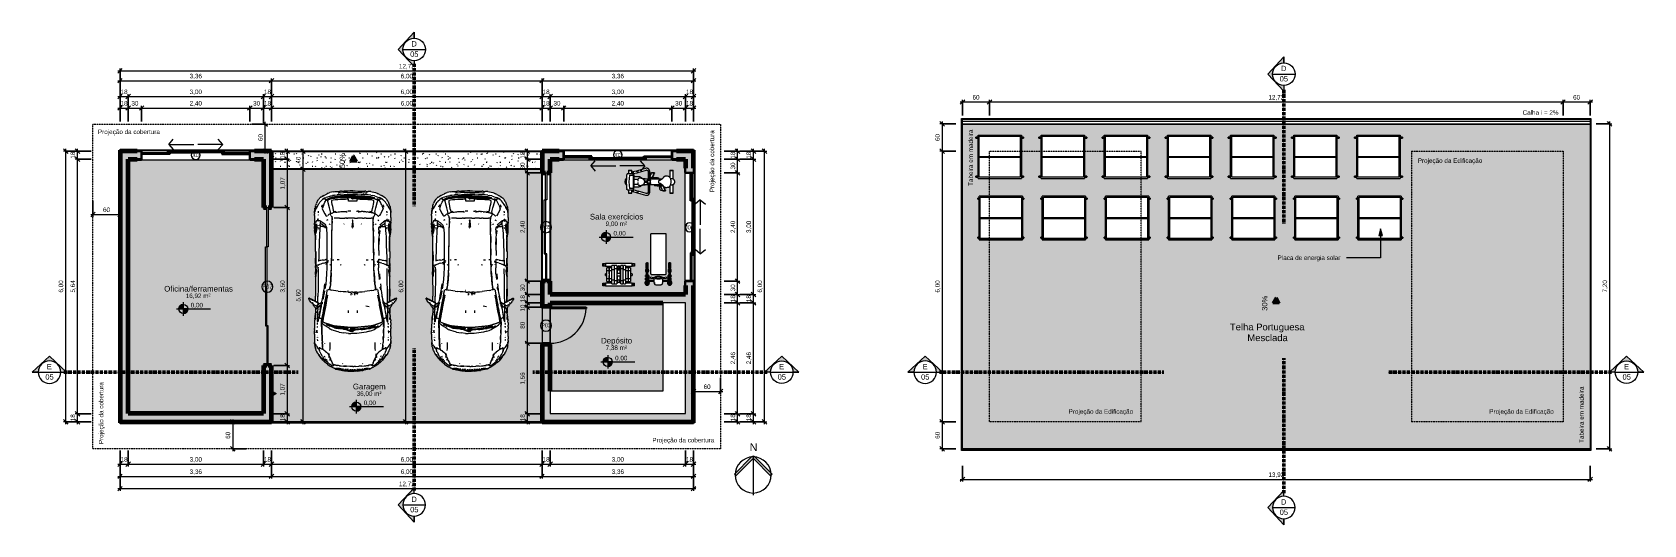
# Model space of a CAD drawing. Header units: millimetres. Extents: x -50912 to 58751, y -45352 to 5553.
# Drawn here: x -50912 to -15171, y -45352 to -34435 of the extents above; entities that cross this region are included whole.
import ezdxf

# ---------------------------------------------------------------- set-up
doc = ezdxf.new("R2010")
doc.units = ezdxf.units.MM
doc.linetypes.add('Dash dot', pattern=[15.875, 6.35, -4.7625, 0, -4.7625])
doc.linetypes.add('Overhead', pattern=[3.96875, 2.38125, -1.5875])
for name, color, linetype, lineweight in [('A-ANNO-DIMS', 211, 'Continuous', 9), ('A-ANNO-DIMS-50', 211, 'Continuous', 9), ('A-ANNO-NOTE', 131, 'Continuous', 9), ('A-AREA', 32, 'Continuous', 9), ('A-DETL-THIN', 151, 'Continuous', 9), ('A-DOOR', 31, 'Continuous', 9), ('A-DOOR-IDEN', 31, 'Continuous', 9), ('A-FLOR', 192, 'Continuous', 25), ('A-FLOR-OVHD', 1, 'Overhead', 9), ('A-FLOR-PATT', 8, 'Continuous', 25), ('A-GENM', 13, 'Continuous', 9), ('A-GLAZ', 151, 'Continuous', 9), ('A-GLAZ-CWMG', 51, 'Continuous', 9), ('A-GLAZ-IDEN', 152, 'Continuous', 9), ('A-ROOF-OTLN', 132, 'Continuous', 9), ('A-ROOF-PATT', 132, 'Continuous', 9), ('A-WALL', 113, 'Continuous', 25), ('A-WALL-PATT', 111, 'Continuous', 25), ('G-ANNO-DIMS', 111, 'Continuous', 9), ('G-ANNO-SYMB', 111, 'Continuous', 9), ('G-ANNO-TEXT', 231, 'Continuous', 9), ('G-IMPT', 8, 'Continuous', 9), ('I-FURN', 30, 'Continuous', 9), ('L-HRDS-IDEN', 13, 'Continuous', 9), ('P-SANR-FIXT', 6, 'Continuous', 9)]:
    doc.layers.add(name, color=color, linetype=linetype, lineweight=lineweight)
doc.styles.add('@Arial Unicode MS', font='ARIALUNI.TTF', dxfattribs={"height": 100})
doc.styles.add('Arial', font='arial.ttf', dxfattribs={"height": 3.5})
doc.styles.add('Arial_1', font='arial.ttf', dxfattribs={"height": 100})
doc.styles.add('Arial_2', font='arial.ttf', dxfattribs={"height": 125})
doc.styles.add('Arial_3', font='arial.ttf', dxfattribs={"height": 90})
doc.styles.add('Arial_4', font='arial.ttf', dxfattribs={"height": 119.0625})
doc.styles.add('Arial_5', font='arial.ttf', dxfattribs={"height": 120})
doc.styles.add('Arial_6', font='arial.ttf', dxfattribs={"height": 150})
doc.dimstyles.new('CRT_-__Metros_-_Linha_de_chamada_3_5_mm', dxfattribs={"dimscale": 304.8, "dimtxt": 100.584485, "dimasz": 0.328084, "dimexe": 0.164042, "dimexo": 0.0625, "dimgap": 0.082021, "dimtad": 1, "dimdec": 0, "dimlfac": 0.1, "dimdsep": 46, "dimtxsty": '@Arial Unicode MS', "dimblk1": 'OBLIQUE', "dimblk2": 'OBLIQUE', "dimsah": 1, "dimcen": 0.09, "dimdle": 0.164042, "dimazin": 0, "dimtfac": 1, "dimtdec": 4, "dimtix": 1, "dimtmove": 0, "dimatfit": 3, "dimfxl": 0.984252, "dimfxlon": 1, "dimtvp": 1, "dimtolj": 1, "dimtzin": 0, "dimarcsym": 2})
doc.dimstyles.new('CRT_-__Metros_-_Linha_de_chamada_3_5_mm_1', dxfattribs={"dimscale": 304.8, "dimtxt": 100.584485, "dimasz": 0.328084, "dimexe": 0.164042, "dimexo": 0.0625, "dimgap": 0.082021, "dimtad": 1, "dimlfac": 0.001, "dimrnd": 0.01, "dimzin": 0, "dimdsep": 46, "dimtxsty": '@Arial Unicode MS', "dimblk1": 'OBLIQUE', "dimblk2": 'OBLIQUE', "dimsah": 1, "dimcen": 0.09, "dimdle": 0.164042, "dimazin": 0, "dimtfac": 1, "dimtdec": 4, "dimtix": 1, "dimtmove": 0, "dimatfit": 3, "dimfxl": 0.984252, "dimfxlon": 1, "dimtvp": 1, "dimtolj": 1, "dimtzin": 0, "dimarcsym": 2})
doc.dimstyles.new('CRT_-__Metros_-_Linha_de_chamada_3_5_mm_2', dxfattribs={"dimscale": 304.8, "dimtxt": 100.584485, "dimasz": 0.328084, "dimexe": 0.164042, "dimexo": 0.0625, "dimgap": 0.082021, "dimtad": 1, "dimdec": 0, "dimlfac": 0.1, "dimdsep": 46, "dimtxsty": '@Arial Unicode MS', "dimblk1": 'OBLIQUE', "dimblk2": 'OBLIQUE', "dimsah": 1, "dimcen": 0.09, "dimdle": 0.164042, "dimazin": 0, "dimtfac": 1, "dimtdec": 4, "dimtix": 1, "dimtmove": 2, "dimatfit": 3, "dimfxl": 0.984252, "dimfxlon": 1, "dimtvp": 1, "dimtolj": 1, "dimtzin": 0, "dimarcsym": 2})

msp = doc.modelspace()

# ---------------------------------------------------------------- texts
at = {"layer": 'A-DOOR-IDEN', "char_height": 90, "width": 268.56531, "attachment_point": 1, "style": 'Arial_3'}
for s, insert in [('P05', (-39626.559, -38706.719)), ('P07', (-45806.559, -40026.719)), ('P02', (-39626.559, -40886.719))]:
    msp.add_mtext(s, dxfattribs=dict(at, insert=insert))
at = {"layer": 'A-GLAZ-IDEN', "char_height": 90, "width": 244.51469, "attachment_point": 1, "style": 'Arial_3'}
for insert in [(-47389.798, -37112.474), (-38029.798, -37109.617), (-36438.828, -38716.224)]:
    msp.add_mtext('J03', dxfattribs=dict(at, insert=insert))
at = {"layer": 'G-ANNO-DIMS', "char_height": 120, "width": 401.07841, "attachment_point": 1, "rotation": 90, "line_spacing_factor": 0.941778, "style": 'Arial_5'}
for s, insert in [('50%', (-44095.243, -37449.876)), ('30%', (-23638.369, -40609.986))]:
    msp.add_mtext(s, dxfattribs=dict(at, insert=insert))
at = {"layer": 'G-ANNO-DIMS', "char_height": 100, "width": 325.65323, "attachment_point": 1, "line_spacing_factor": 0.941778, "style": 'Arial_1'}
for insert in [(-38020.423, -38839.791), (-47397.484, -40433.04), (-37983.936, -41606.693), (-43560.284, -42599.134)]:
    msp.add_mtext('0,00', dxfattribs=dict(at, insert=insert))
at = {"layer": 'G-ANNO-SYMB', "attachment_point": 1, "style": 'Arial_4'}
for s, insert, char_height, width in [('D', (-42501.845, -34632.146), 119.062, 148.31219), ('05', (-42530.176, -34860.667), 119.0625, 224.4725), ('D', (-23217.735, -35177.979), 119.062, 148.31219), ('05', (-23246.066, -35406.5), 119.0625, 224.4725), ('E', (-50587.565, -41788.08), 119.062, 136.28687), ('E', (-34346.372, -41788.08), 119.062, 136.28687), ('E', (-31164.956, -41788.08), 119.062, 136.28687), ('E', (-15608.81, -41788.08), 119.062, 136.28687), ('05', (-50620.896, -42016.601), 119.0625, 224.4725), ('05', (-34379.703, -42016.601), 119.0625, 224.4725), ('05', (-31198.287, -42016.601), 119.0625, 224.4725), ('05', (-15642.141, -42016.601), 119.0625, 224.4725), ('05', (-42530.176, -44956.64), 119.0625, 224.4725), ('D', (-42501.845, -44728.119), 119.062, 148.31219), ('05', (-23246.066, -45015.53), 119.0625, 224.4725), ('D', (-23217.735, -44787.009), 119.062, 148.31219)]:
    msp.add_mtext(s, dxfattribs=dict(at, insert=insert, char_height=char_height, width=width))
at = {"layer": 'G-ANNO-TEXT', "color": 7, "attachment_point": 1}
for s, insert, char_height, width, style in [('Calha i = 2%', (-17857.909, -36164.978), 100, 986.07562, 'Arial_1'), ('Projeção da cobertura', (-49453.854, -36592.481), 100, 1703.58594, 'Arial_1'), ('Projeção da Edificação', (-20182.821, -37230.486), 100, 1783.75469, 'Arial_1'), ('Placa de energia solar', (-23291.352, -39383.298), 100, 1727.63656, 'Arial_1'), ('Telha Portuguesa ', (-24349.211, -40893.558), 150, 2116.455, 'Arial_6'), ('Mesclada', (-23962.258, -41131.683), 150, 1102.32031, 'Arial_6'), ('Projeção da Edificação', (-27925.978, -42792.328), 100, 1783.75469, 'Arial_1'), ('Projeção da Edificação', (-18596.533, -42792.328), 100, 1783.75469, 'Arial_1'), ('Projeção da cobertura', (-37159.392, -43426.824), 100, 1703.58594, 'Arial_1')]:
    msp.add_mtext(s, dxfattribs=dict(at, insert=insert, char_height=char_height, width=width, style=style))
at = {"layer": 'G-ANNO-TEXT', "color": 7, "char_height": 100, "attachment_point": 1, "rotation": 90, "style": 'Arial_1'}
for s, insert, width in [('Projeção da cobertura', (-35886.796, -37981.275), 1703.58594), ('Tabeira em madeira', (-30148.757, -37840.374), 1547.25688), ('Projeção da cobertura', (-49434.685, -43564.776), 1703.58594), ('Tabeira em madeira', (-16600.604, -43537.546), 1547.25688)]:
    msp.add_mtext(s, dxfattribs=dict(at, insert=insert, width=width))
at = {"layer": 'L-HRDS-IDEN', "attachment_point": 1}
for s, insert, char_height, width, style in [('Sala exercícios', (-38544.21, -38460.754), 125, 1431.01219, 'Arial_2'), ('9,00 m²', (-38195.21, -38630.268), 100, 585.23187, 'Arial_1'), ('Oficina/ferramentas', (-47985.675, -40057.381), 125, 1839.87281, 'Arial_2'), ('16,92 m²', (-47507.675, -40226.895), 100, 681.43437, 'Arial_1'), ('Depósito', (-38296.21, -41208.794), 125, 829.74656, 'Arial_2'), ('7,38 m²', (-38195.21, -41378.308), 100, 585.23187, 'Arial_1'), ('Garagem', (-43800.591, -42225.418), 125, 885.86469, 'Arial_2'), ('36,00 m²', (-43716.091, -42394.932), 100, 681.43437, 'Arial_1')]:
    msp.add_mtext(s, dxfattribs=dict(at, insert=insert, char_height=char_height, width=width, style=style))

# ---------------------------------------------------------------- blocks, each defined once
blk = doc.blocks.new('Porta correr 4 folhas - 350 x 210-3791413-GARAGEM')
at = {"layer": 'A-DOOR', "lineweight": 25}
for p, q in [((-1749, 100), (-1849, 100)), ((-1849, 100), (-1849, 90)), ((-1749, 15), (-1749, 100)), ((1849, 100), (1749, 100)), ((1749, 100), (1749, 15)), ((1849, 90), (1849, 100)), ((-1849, -90), (-1849, -100)), ((-1849, -100), (-1749, -100)), ((-1749, -100), (-1749, -15)), ((1749, -15), (1749, -100)), ((1749, -100), (1849, -100)), ((1849, -100), (1849, -90))]:
    blk.add_line(p, q, dxfattribs=at)
at = {"layer": 'A-DOOR'}
for p, q in [((-875, 15), (-1750, 15)), ((-1750, 15), (-1750, -15)), ((0, 45), (-875, 45)), ((-875, 45), (-875, 15)), ((-875, 15), (0, 15)), ((-875, -15), (-875, 15)), ((0, 15), (0, 45)), ((0, 45), (875, 45)), ((0, 15), (0, 45)), ((875, 15), (0, 15)), ((875, 45), (875, 15)), ((875, -15), (875, 15)), ((875, 15), (1750, 15)), ((1750, 15), (1750, -15)), ((-1750, -15), (-875, -15)), ((1750, -15), (875, -15))]:
    blk.add_line(p, q, dxfattribs=at)
blk = doc.blocks.new('Porta correr 4 folhas - 240x210-3837933-GARAGEM')
at = {"layer": 'A-DOOR', "lineweight": 25}
for p, q in [((-1199, 100), (-1299, 100)), ((-1299, 100), (-1299, 90)), ((-1199, 15), (-1199, 100)), ((1299, 100), (1199, 100)), ((1199, 100), (1199, 15)), ((1299, 90), (1299, 100)), ((-1299, -90), (-1299, -100)), ((-1299, -100), (-1199, -100)), ((-1199, -100), (-1199, -15)), ((1199, -15), (1199, -100)), ((1199, -100), (1299, -100)), ((1299, -100), (1299, -90))]:
    blk.add_line(p, q, dxfattribs=at)
at = {"layer": 'A-DOOR'}
for p, q in [((-600, 15), (-1200, 15)), ((-1200, 15), (-1200, -15)), ((0, 45), (-600, 45)), ((-600, 45), (-600, 15)), ((-600, 15), (0, 15)), ((-600, -15), (-600, 15)), ((0, 15), (0, 45)), ((0, 45), (600, 45)), ((0, 15), (0, 45)), ((600, 15), (0, 15)), ((600, 45), (600, 15)), ((600, -15), (600, 15)), ((600, 15), (1200, 15)), ((1200, 15), (1200, -15)), ((-1200, -15), (-600, -15)), ((1200, -15), (600, -15))]:
    blk.add_line(p, q, dxfattribs=at)
blk = doc.blocks.new('CRT_POR_Abrir_1 Folha_Madeira - 80 x 210 cm-3907159-GARAGEM')
at = {"layer": 'A-DOOR', "lineweight": 25}
for p, q in [((-400, 890), (-370, 890)), ((-400, 90), (-400, 890)), ((-370, 890), (-370, 90)), ((-450, 90), (-450, 100)), ((-450, 100), (-405, 100)), ((-370, 90), (-400, 90)), ((-400, 90), (-400, 60)), ((-400, 60), (-390, 60)), ((-390, 60), (-390, -95)), ((390, 60), (400, 60)), ((390, -95), (390, 60)), ((400, 60), (400, 95)), ((405, 100), (450, 100)), ((450, 100), (450, 90)), ((-450, -100), (-450, -90)), ((-395, -100), (-450, -100)), ((450, -100), (395, -100)), ((450, -90), (450, -100))]:
    blk.add_line(p, q, dxfattribs=at)
at = {"layer": 'A-DOOR'}
for p, q in [((-400, 90), (-400, 890)), ((-400, 90), (400, 90)), ((400, 90), (-370, 90)), ((-390, -90), (390, -90)), ((-390, -90), (390, -90))]:
    blk.add_line(p, q, dxfattribs=at)
blk.add_arc((-400, 90), 800, 0, 87.8441, dxfattribs=at)
at = {"layer": 'A-DOOR', "lineweight": 25}
for centre, start, end in [((-405, 95), 0, 90), ((405, 95), 90, 180), ((-395, -95), 270, 0), ((395, -95), 180, 270)]:
    blk.add_arc(centre, 5, start, end, dxfattribs=at)
blk = doc.blocks.new('CRT_JAN_Correr_Vidro e Madeira_4 Folhas - 240x90 cm-3838063-GARAGEM')
at = {"layer": 'A-GLAZ', "lineweight": 25}
for p, q in [((-1212, 100), (-1308, 100)), ((-1308, 100), (-1308, 90)), ((-1308, 90), (-1208, 90)), ((-1208, 90), (-1208, -90)), ((-1207, -95), (-1207, 95)), ((1191, 95), (1191, -95)), ((1192, -90), (1192, 90)), ((1192, 90), (1292, 90)), ((1292, 100), (1196, 100)), ((1292, 90), (1292, 100)), ((-1308, -90), (-1308, -100)), ((-1208, -90), (-1308, -90)), ((-1308, -100), (-1212, -100)), ((-1208, -20), (-1208, -50)), ((-583, -20), (-1208, -20)), ((-1208, -50), (-583, -50)), ((-633, -90), (-633, -60)), ((-633, -60), (-8, -60)), ((-8, -90), (-633, -90)), ((-583, -50), (-583, -20)), ((-8, -60), (-8, -90)), ((617, -60), (-8, -60)), ((-8, -60), (-8, -90)), ((-8, -90), (617, -90)), ((567, -50), (567, -20)), ((567, -20), (1192, -20)), ((1192, -50), (567, -50)), ((617, -90), (617, -60)), ((1192, -20), (1192, -50)), ((1292, -90), (1192, -90)), ((1196, -100), (1292, -100)), ((1292, -100), (1292, -90))]:
    blk.add_line(p, q, dxfattribs=at)
at = {"layer": 'A-GLAZ'}
for p, q in [((-1218, -90), (-1218, 90)), ((1196, 100), (-1212, 100)), ((1202, 90), (1202, -90)), ((-1212, -100), (1196, -100)), ((-608, -240), (-508, -125)), ((-608, -240), (-508, -355)), ((-608, -240), (-53, -240)), ((592, -240), (37, -240)), ((592, -240), (492, -125)), ((592, -240), (492, -355))]:
    blk.add_line(p, q, dxfattribs=at)
at = {"layer": 'A-GLAZ', "lineweight": 25}
for centre, start, end in [((-1212, 95), 360, 90), ((1196, 95), 90, 180), ((-1212, -95), 270, 360), ((1196, -95), 180, 270)]:
    blk.add_arc(centre, 5, start, end, dxfattribs=at)
at = {"layer": 'A-GLAZ'}
for points, knots in [([(-1212, 100), (-1212, 100), (-1211, 100), (-1210, 100), (-1210, 99), (-1209, 99), (-1209, 99), (-1209, 99), (-1208, 98), (-1208, 98), (-1208, 98), (-1208, 97), (-1207, 96), (-1207, 95), (-1207, 95)], [0, 0, 0, 0, 0.166667, 0.25, 0.333333, 0.375, 0.416667, 0.5, 0.541667, 0.583333, 0.666667, 0.75, 0.833333, 1, 1, 1, 1]), ([(1196, 100), (1195, 100), (1195, 100), (1194, 100), (1193, 99), (1193, 99), (1193, 99), (1192, 99), (1192, 98), (1192, 98), (1191, 98), (1191, 97), (1191, 96), (1191, 95), (1191, 95)], [0, 0, 0, 0, 0.166667, 0.25, 0.333333, 0.375, 0.416667, 0.5, 0.541667, 0.583333, 0.666667, 0.75, 0.833333, 1, 1, 1, 1]), ([(-1207, -95), (-1207, -95), (-1207, -96), (-1208, -97), (-1208, -98), (-1208, -98), (-1208, -98), (-1209, -99), (-1209, -99), (-1210, -99), (-1210, -99), (-1210, -100), (-1211, -100), (-1212, -100), (-1212, -100)], [0, 0, 0, 0, 0.166667, 0.25, 0.333333, 0.416667, 0.458333, 0.5, 0.583333, 0.666667, 0.708333, 0.75, 0.833333, 1, 1, 1, 1]), ([(1191, -95), (1191, -95), (1191, -96), (1191, -97), (1191, -98), (1192, -98), (1192, -98), (1192, -99), (1193, -99), (1193, -99), (1194, -99), (1194, -100), (1195, -100), (1195, -100), (1196, -100)], [0, 0, 0, 0, 0.166667, 0.25, 0.333333, 0.416667, 0.458333, 0.5, 0.583333, 0.666667, 0.708333, 0.75, 0.833333, 1, 1, 1, 1])]:
    blk.add_open_spline(points, degree=3, knots=knots, dxfattribs=at)
blk = doc.blocks.new('CRT_JAN_Correr_Vidro e Madeira_4 Folhas - 240x90 cm-3838197-GARAGEM')
at = {"layer": 'A-GLAZ', "lineweight": 25}
for p, q in [((-1212, 100), (-1308, 100)), ((-1308, 100), (-1308, 90)), ((-1308, 90), (-1208, 90)), ((-1208, 90), (-1208, -90)), ((-1207, -95), (-1207, 95)), ((1191, 95), (1191, -95)), ((1192, -90), (1192, 90)), ((1192, 90), (1292, 90)), ((1292, 100), (1196, 100)), ((1292, 90), (1292, 100)), ((-1308, -90), (-1308, -100)), ((-1208, -90), (-1308, -90)), ((-1308, -100), (-1212, -100)), ((-1208, -20), (-1208, -50)), ((-583, -20), (-1208, -20)), ((-1208, -50), (-583, -50)), ((-633, -90), (-633, -60)), ((-633, -60), (-8, -60)), ((-8, -90), (-633, -90)), ((-583, -50), (-583, -20)), ((-8, -60), (-8, -90)), ((617, -60), (-8, -60)), ((-8, -60), (-8, -90)), ((-8, -90), (617, -90)), ((567, -50), (567, -20)), ((567, -20), (1192, -20)), ((1192, -50), (567, -50)), ((617, -90), (617, -60)), ((1192, -20), (1192, -50)), ((1292, -90), (1192, -90)), ((1196, -100), (1292, -100)), ((1292, -100), (1292, -90))]:
    blk.add_line(p, q, dxfattribs=at)
at = {"layer": 'A-GLAZ'}
for p, q in [((-1218, -90), (-1218, 90)), ((1196, 100), (-1212, 100)), ((1202, 90), (1202, -90)), ((-1212, -100), (1196, -100)), ((-608, -240), (-508, -125)), ((-608, -240), (-508, -355)), ((-608, -240), (-53, -240)), ((592, -240), (37, -240)), ((592, -240), (492, -125)), ((592, -240), (492, -355))]:
    blk.add_line(p, q, dxfattribs=at)
at = {"layer": 'A-GLAZ', "lineweight": 25}
for centre, start, end in [((-1212, 95), 360, 90), ((1196, 95), 90, 180), ((-1212, -95), 270, 360), ((1196, -95), 180, 270)]:
    blk.add_arc(centre, 5, start, end, dxfattribs=at)
at = {"layer": 'A-GLAZ'}
for points, knots in [([(-1212, 100), (-1212, 100), (-1211, 100), (-1210, 100), (-1210, 99), (-1209, 99), (-1209, 99), (-1209, 99), (-1208, 98), (-1208, 98), (-1208, 98), (-1208, 97), (-1207, 96), (-1207, 95), (-1207, 95)], [0, 0, 0, 0, 0.166667, 0.25, 0.333333, 0.375, 0.416667, 0.5, 0.541667, 0.583333, 0.666667, 0.75, 0.833333, 1, 1, 1, 1]), ([(1196, 100), (1195, 100), (1195, 100), (1194, 100), (1193, 99), (1193, 99), (1193, 99), (1192, 99), (1192, 98), (1192, 98), (1191, 98), (1191, 97), (1191, 96), (1191, 95), (1191, 95)], [0, 0, 0, 0, 0.166667, 0.25, 0.333333, 0.375, 0.416667, 0.5, 0.541667, 0.583333, 0.666667, 0.75, 0.833333, 1, 1, 1, 1]), ([(-1207, -95), (-1207, -95), (-1207, -96), (-1208, -97), (-1208, -98), (-1208, -98), (-1208, -98), (-1209, -99), (-1209, -99), (-1210, -99), (-1210, -99), (-1210, -100), (-1211, -100), (-1212, -100), (-1212, -100)], [0, 0, 0, 0, 0.166667, 0.25, 0.333333, 0.416667, 0.458333, 0.5, 0.583333, 0.666667, 0.708333, 0.75, 0.833333, 1, 1, 1, 1]), ([(1191, -95), (1191, -95), (1191, -96), (1191, -97), (1191, -98), (1192, -98), (1192, -98), (1192, -99), (1193, -99), (1193, -99), (1194, -99), (1194, -100), (1195, -100), (1195, -100), (1196, -100)], [0, 0, 0, 0, 0.166667, 0.25, 0.333333, 0.416667, 0.458333, 0.5, 0.583333, 0.666667, 0.708333, 0.75, 0.833333, 1, 1, 1, 1])]:
    blk.add_open_spline(points, degree=3, knots=knots, dxfattribs=at)
blk = doc.blocks.new('CRT_Fiat Punto - Punto_dwg-985961-GARAGEM')
at = {"layer": 'G-IMPT'}
for p, q in [((798.2, 174.7), (803.6, 177.9)), ((805, 178.5), (801.1, 176.4)), ((803.6, 177.9), (808.9, 180.9)), ((805, 178.5), (804, 177.9)), ((808.9, 180.9), (811.9, 182.4)), ((814.3, 183.3), (811.9, 182.4)), ((814.3, 183.3), (817.9, 184.7)), ((821.8, 186), (817.9, 184.7)), ((820.2, 177.6), (824.1, 178.5)), ((824.9, 186.7), (821.8, 186)), ((824.1, 178.5), (828.5, 179.1)), ((824.1, 178.5), (828.5, 179.1)), ((828.5, 179.1), (824.1, 178.5)), ((824.9, 186.7), (828.6, 187.2)), ((828.5, 179.1), (834.3, 179.6)), ((828.6, 187.2), (834, 187.5)), ((834, 187.5), (838.9, 187.7)), ((841.4, 180), (834.3, 179.6)), ((836.2, 184.6), (837.3, 184.6)), ((836.2, 184.6), (837.8, 184.5)), ((836.8, 184.6), (836.8, 184.7)), ((836.8, 184.7), (837.3, 184.6)), ((840.5, 184.6), (837.3, 184.6)), ((837.3, 184.6), (837.8, 184.5)), ((838.9, 187.7), (841.1, 187.7)), ((840.5, 184.6), (847.8, 184.8)), ((843.7, 187.8), (841.1, 187.7)), ((841.4, 180), (849.5, 180.2)), ((843.7, 187.8), (849.6, 188.1)), ((845, 183.6), (845.1, 183.6)), ((845.1, 183.6), (845.1, 183.7)), ((856.3, 185.1), (847.8, 184.8)), ((849.5, 180.2), (857.3, 180.4)), ((857.3, 180.4), (849.5, 180.2)), ((849.5, 180.2), (857.3, 180.4)), ((856.7, 188.3), (849.6, 188.1)), ((862.8, 185.3), (856.3, 185.1)), ((856.4, 185.1), (862.8, 185.3)), ((856.4, 185.1), (862.8, 185.3)), ((862.8, 188.5), (856.7, 188.3)), ((857.3, 180.4), (863.3, 180.6)), ((857.3, 180.4), (863.3, 180.5)), ((857.3, 180.4), (863.3, 180.5)), ((868.3, 188.6), (862.8, 188.5)), ((868.3, 185.4), (862.8, 185.3)), ((868.3, 180.6), (863.3, 180.6)), ((863.7, 179.7), (863.6, 179.5)), ((863.7, 179.7), (863.9, 179.9)), ((864.1, 180), (863.9, 179.9)), ((864.1, 180), (864.5, 180.2)), ((864.9, 180.3), (864.5, 180.2)), ((864.9, 180.3), (865.5, 180.4)), ((865.5, 180.4), (866.3, 180.5)), ((866.3, 180.5), (867.3, 180.6)), ((867.5, 180.6), (867.3, 180.6)), ((867.5, 180.6), (868.3, 180.6)), ((868.3, 188.6), (873.8, 188.5)), ((868.3, 185.4), (873.8, 185.3)), ((873.3, 180.6), (868.3, 180.6)), ((868.3, 180.6), (869.1, 180.6)), ((869.1, 180.6), (869.3, 180.6)), ((870.2, 180.5), (869.3, 180.6)), ((870.2, 180.5), (871, 180.4)), ((871.6, 180.3), (871, 180.4)), ((871.6, 180.3), (872, 180.2)), ((872, 180.2), (872.4, 180)), ((872.4, 180), (872.7, 179.9)), ((872.8, 179.7), (872.7, 179.9)), ((872.8, 179.7), (872.9, 179.5)), ((879.2, 180.4), (873.3, 180.6)), ((879.2, 180.4), (873.3, 180.5)), ((879.2, 180.4), (873.3, 180.5)), ((873.8, 188.5), (879.8, 188.3)), ((873.8, 185.3), (880.2, 185.1)), ((873.8, 185.3), (880.3, 185.1)), ((873.8, 185.3), (880.2, 185.1)), ((879.2, 180.4), (887, 180.2)), ((879.2, 180.4), (887, 180.2)), ((879.2, 180.4), (887, 180.2)), ((879.8, 188.3), (886.9, 188.1)), ((880.3, 185.1), (888.7, 184.8)), ((886.9, 188.1), (892.9, 187.8)), ((895.2, 180), (887, 180.2)), ((888.7, 184.8), (896.1, 184.6)), ((891.7, 183.6), (891.6, 183.7)), ((891.7, 183.6), (891.8, 183.6)), ((892.9, 187.8), (895.4, 187.7)), ((902.2, 179.6), (895.2, 180)), ((897.6, 187.7), (895.4, 187.7)), ((896.1, 184.6), (899.2, 184.6)), ((897.6, 187.7), (902.6, 187.5)), ((900.4, 184.6), (898.8, 184.5)), ((898.8, 184.5), (899.2, 184.6)), ((899.8, 184.7), (899.2, 184.6)), ((900.4, 184.6), (899.2, 184.6)), ((899.8, 184.6), (899.8, 184.7)), ((908, 179.1), (902.2, 179.6)), ((908, 187.2), (902.6, 187.5)), ((908, 187.2), (911.6, 186.7)), ((908, 179.1), (912.5, 178.5)), ((908, 179.1), (912.5, 178.5)), ((908, 179.1), (912.5, 178.5)), ((911.6, 186.7), (914.8, 186)), ((916.4, 177.6), (912.5, 178.5)), ((914.8, 186), (918.7, 184.7)), ((918.7, 184.7), (922.3, 183.3)), ((922.3, 183.3), (924.7, 182.4)), ((927.6, 180.9), (924.7, 182.4)), ((927.6, 180.9), (933, 177.9)), ((935.4, 176.4), (931.6, 178.5)), ((931.6, 178.5), (932.6, 177.9)), ((938.3, 174.7), (933, 177.9)), ((784.2, 143.5), (784.4, 144.1)), ((784.2, 143.5), (784.2, 143.2)), ((784.2, 143.2), (784.2, 142.5)), ((784.2, 141.7), (784.2, 142.5)), ((784.4, 144.2), (784.3, 143.8)), ((784.3, 143.6), (784.3, 143.8)), ((784.3, 143.1), (784.3, 142.9)), ((784.4, 144.1), (784.9, 145.7)), ((784.4, 144.2), (784.6, 145.3)), ((784.4, 141.2), (784.5, 143.7)), ((784.8, 146.4), (784.5, 143.7)), ((784.5, 144.5), (784.5, 142.6)), ((784.5, 142.6), (784.5, 142.1)), ((784.8, 146.9), (784.6, 145.3)), ((784.6, 145.7), (784.7, 146.5)), ((784.9, 148.6), (784.7, 146.5)), ((784.8, 146.4), (784.8, 146.9)), ((784.9, 148.6), (785.1, 150.4)), ((785.9, 147.8), (784.9, 145.7)), ((785.2, 150.8), (785.1, 150.4)), ((785.4, 151.8), (785.2, 150.8)), ((786.1, 155), (785.4, 151.8)), ((785.8, 153.9), (785.4, 151.8)), ((785.6, 152.8), (785.4, 151.8)), ((786.1, 155), (785.6, 152.8)), ((785.9, 147.8), (785.7, 147.5)), ((786.1, 155), (785.8, 153.9)), ((785.9, 147.8), (787.4, 150.1)), ((786.1, 155), (786.2, 155.5)), ((786.2, 155.5), (786.4, 156)), ((786.4, 156), (786.8, 157.2)), ((787.5, 159.3), (786.8, 157.2)), ((788.8, 152), (787.4, 150.1)), ((787.5, 150.9), (787.4, 150.2)), ((787.4, 150.4), (787.4, 150.1)), ((787.4, 150.2), (787.4, 150)), ((787.5, 159.3), (788.2, 161)), ((788.1, 153.2), (788.2, 153.9)), ((789, 162.6), (788.2, 161)), ((788.8, 152), (789.4, 152.8)), ((789, 162.6), (790, 164.5)), ((789.8, 153.5), (789.4, 152.8)), ((790, 164.5), (791, 166.3)), ((791, 166.3), (792.3, 168.5)), ((791, 166.3), (791.7, 167.5)), ((791, 166.3), (791.6, 167.3)), ((792.4, 158.4), (791.3, 156.5)), ((792.3, 168.5), (791.6, 167.3)), ((791.7, 167.5), (792.3, 168.5)), ((792.3, 168.5), (792.9, 169.3)), ((794, 160.7), (792.4, 158.4)), ((792.9, 169.3), (793.4, 170.1)), ((793, 143.2), (793, 143.8)), ((793, 142.8), (793, 143.4)), ((793, 141.7), (793, 142.2)), ((793.4, 170.1), (794.2, 171)), ((794, 160.7), (796, 163.5)), ((795, 172), (794.2, 171)), ((795, 172), (796, 173)), ((796.1, 173.1), (796, 173)), ((798.6, 166.4), (796, 163.5)), ((798.2, 174.7), (796.1, 173.1)), ((798.2, 174.7), (801.1, 176.4)), ((798.9, 175.1), (798.2, 174.7)), ((798.6, 166.4), (801.8, 169.4)), ((803.7, 156.2), (801.2, 148.8)), ((801.2, 148.8), (801.8, 147.6)), ((804.5, 171.7), (801.8, 169.4)), ((801.8, 147.6), (806.8, 138)), ((803.7, 156.2), (807.2, 164.1)), ((804.5, 171.7), (805.7, 172.7)), ((806, 172.9), (805.7, 172.7)), ((806.2, 173), (806, 172.9)), ((806.2, 173), (806.5, 172.8)), ((806.6, 172.9), (806.4, 172.8)), ((806.4, 172.7), (806.4, 172.8)), ((806.4, 172.8), (806.5, 172.6)), ((806.4, 172.8), (806.6, 172.6)), ((806.4, 172.7), (806.4, 172.5)), ((806.4, 172.3), (806.4, 172.5)), ((806.4, 172.3), (806.4, 172.1)), ((806.4, 171.9), (806.4, 172.1)), ((806.4, 171.9), (806.5, 171.5)), ((806.6, 171), (806.4, 171.1)), ((806.4, 171.1), (806.7, 170.9)), ((806.5, 172.7), (806.8, 172.4)), ((806.5, 172.7), (806.5, 172.7)), ((806.6, 171.3), (806.5, 171.5)), ((807.5, 173.2), (806.6, 172.9)), ((806.6, 171.3), (806.6, 171.1)), ((806.6, 171.1), (806.9, 170.9)), ((807.3, 170.7), (806.6, 171)), ((806.7, 172.9), (806.8, 172.9)), ((806.7, 172.9), (806.8, 172.9)), ((806.7, 170.9), (806.9, 170.8)), ((807.2, 164.1), (810.5, 169.5)), ((807.3, 170.7), (808.6, 170.1)), ((807.5, 173.2), (809.5, 174)), ((808.1, 170.2), (808.6, 170.1)), ((808.1, 170.2), (809.3, 169.9)), ((809.3, 169.9), (810.3, 169.7)), ((812.5, 175.1), (809.5, 174)), ((810.3, 169.7), (810.7, 169.4)), ((810.5, 169.5), (810.8, 169.2)), ((810.7, 169.4), (811.6, 168.6)), ((810.8, 169.2), (813, 166.5)), ((811.6, 168.6), (812.8, 167.6)), ((816.2, 176.4), (812.5, 175.1)), ((813, 167.4), (812.8, 167.6)), ((813, 166.8), (813.3, 167.5)), ((813, 166.5), (813, 166.8)), ((813, 166.5), (813, 166.3)), ((813.5, 165), (813, 166.5)), ((814, 168.2), (813.3, 167.5)), ((817.5, 151.4), (813.5, 165)), ((815.4, 169.3), (814, 168.2)), ((814.1, 171.4), (814.2, 171.4)), ((815.4, 169.3), (818, 170.5)), ((816.2, 176.4), (820.2, 177.6)), ((816.9, 172.6), (820.4, 173.7)), ((819.7, 142.2), (817.5, 151.4)), ((818, 170.5), (821.2, 171.7)), ((821.2, 171.7), (824.7, 172.4)), ((824.7, 172.4), (828.9, 172.9)), ((833.2, 141.9), (836.3, 142.3)), ((834.5, 173.4), (840.8, 173.8)), ((836.3, 142.3), (839.2, 142.6)), ((839.2, 142.6), (841.8, 142.9)), ((840.8, 173.8), (847, 174)), ((841.8, 142.9), (845, 143.1)), ((845, 143.1), (849.7, 143.4)), ((852.4, 174.1), (847, 174)), ((849.7, 143.4), (853.9, 143.5)), ((852.4, 174.1), (855.8, 174.1)), ((853.9, 143.5), (855.4, 143.6)), ((855.4, 143.4), (855.4, 143.2)), ((855.4, 142.9), (855.4, 143.2)), ((855.4, 142.2), (855.4, 142.9)), ((855.4, 141.3), (855.4, 142.2)), ((860.2, 143.7), (857.6, 143.6)), ((863.9, 143.7), (860.2, 143.7)), ((866.2, 171.4), (866.3, 171.6)), ((866.3, 173.4), (866.3, 173.1)), ((866.3, 172.9), (866.3, 173.1)), ((866.3, 172.5), (866.3, 172.9)), ((866.4, 172.1), (866.3, 172)), ((866.3, 171.8), (866.3, 172)), ((866.3, 171.8), (866.3, 171.6)), ((866.5, 171.3), (866.3, 171.5)), ((866.5, 171.3), (866.5, 171.4)), ((867.4, 173), (867.3, 172.9)), ((867.3, 172.6), (867.5, 172.6)), ((867.7, 171.4), (867.3, 171.4)), ((867.4, 173), (867.6, 173.1)), ((867.6, 172.8), (868, 172.8)), ((868, 174.4), (868.5, 174.3)), ((868, 172.8), (868.4, 172.8)), ((868.3, 171.3), (868.3, 171.4)), ((868.3, 171.3), (868.3, 171.4)), ((868.5, 174.3), (868.6, 174.3)), ((868.5, 173.1), (868.7, 173)), ((868.6, 174.3), (868.8, 174.2)), ((868.7, 173), (868.8, 172.9)), ((868.9, 174.2), (868.8, 174.2)), ((868.9, 174.2), (869.2, 174.1)), ((869, 171.5), (870, 171.5)), ((869.1, 174.1), (869.2, 174.1)), ((869.1, 174.1), (870, 174.1)), ((873.3, 174.1), (869.2, 174.1)), ((869.7, 171.3), (869.7, 171.5)), ((870.9, 174), (870, 174.1)), ((870.8, 171.5), (871.4, 171.7)), ((870.9, 174), (871.5, 173.9)), ((872.1, 173.6), (871.5, 173.9)), ((872.1, 173.6), (873.1, 173.6)), ((873.9, 171.8), (873, 171.8)), ((873.9, 173.6), (873.1, 173.6)), ((873.3, 174.1), (877.7, 174.1)), ((873.8, 172.3), (873.9, 172.1)), ((874.1, 173.6), (873.9, 173.6)), ((873.9, 173.4), (874, 173.5)), ((873.9, 173.4), (873.9, 172.7)), ((873.9, 173.4), (873.9, 172.8)), ((873.9, 173.4), (873.9, 173.3)), ((873.9, 173.1), (873.9, 173.3)), ((873.9, 173), (873.9, 173.1)), ((873.9, 172.7), (873.9, 173.1)), ((873.9, 173), (873.9, 173.1)), ((873.9, 173.1), (873.9, 173.1)), ((873.9, 172.8), (873.9, 173)), ((873.9, 172.7), (873.9, 172.8)), ((873.9, 172), (873.9, 172.1)), ((874.3, 171.8), (873.9, 171.8)), ((874, 173.5), (874.2, 173.7)), ((874.2, 171.7), (874.1, 171.8)), ((874.2, 173.7), (874.5, 173.8)), ((874.4, 172.8), (874.2, 172.9)), ((874.2, 172.9), (874.7, 172.8)), ((874.2, 171.7), (874.6, 171.6)), ((874.4, 172.5), (874.3, 172.6)), ((874.3, 171.9), (874.4, 172.2)), ((874.3, 171.9), (874.3, 171.8)), ((874.4, 172.8), (874.7, 172.8)), ((874.5, 172.7), (874.4, 172.7)), ((874.4, 172.6), (874.5, 172.6)), ((874.4, 172.5), (874.4, 172.2)), ((874.7, 173.8), (874.5, 173.8)), ((874.6, 171.6), (875.1, 171.6)), ((874.7, 173.8), (875.1, 173.8)), ((875.6, 173.7), (875.1, 173.8)), ((875.1, 171.6), (875.6, 171.6)), ((875.7, 171.6), (875.6, 171.6)), ((875.9, 171.6), (875.7, 171.6)), ((876.4, 171.5), (875.9, 171.6)), ((876.9, 173.8), (876.4, 173.8)), ((876.8, 171.5), (876.4, 171.5)), ((876.4, 143.7), (879, 143.6)), ((877, 171.4), (876.8, 171.5)), ((876.9, 173.8), (877.1, 173.8)), ((877.1, 172.9), (877, 172.7)), ((878.7, 171.4), (877, 171.4)), ((877, 171.3), (877, 171.4)), ((877, 171.3), (877.1, 171.4)), ((877, 171.3), (877.1, 171.4)), ((877, 171.3), (877, 171.4)), ((877, 171.3), (877, 171.4)), ((877.1, 173.8), (878.7, 173.8)), ((877.1, 171.3), (877.1, 171.4)), ((877.1, 171.4), (877.1, 171.4)), ((877.1, 171.4), (877.1, 171.4)), ((877.7, 174.1), (880.8, 174.1)), ((878.4, 171.3), (878.4, 171.4)), ((878.4, 171.3), (878.4, 171.4)), ((878.7, 171.4), (883.6, 171.4)), ((880.5, 143.6), (879, 143.6)), ((881.2, 143.6), (880.5, 143.6)), ((884.2, 174.1), (880.8, 174.1)), ((882.7, 143.5), (881.2, 143.6)), ((881.2, 143.4), (881.2, 143.2)), ((881.2, 142.9), (881.2, 143.2)), ((881.2, 142.9), (881.2, 142.2)), ((881.2, 142.2), (881.2, 141.3)), ((882.7, 143.5), (886.9, 143.4)), ((883.6, 171.4), (889.9, 171.3)), ((889.5, 174), (884.2, 174.1)), ((884.6, 171.3), (885.4, 171.3)), ((884.6, 171.3), (885.4, 171.3)), ((885.3, 172.5), (886.4, 172.6)), ((885.3, 172.5), (886.4, 172.6)), ((891.6, 143.1), (886.9, 143.4)), ((887.5, 172.5), (887.5, 172.5)), ((887.5, 172.5), (887.5, 172.5)), ((889.1, 172.5), (889.3, 172.5)), ((889.1, 172.5), (889.3, 172.5)), ((895.8, 173.8), (889.5, 174)), ((889.9, 171.3), (895.9, 171.1)), ((890.1, 173.7), (896.2, 173.5)), ((890.6, 171.2), (890.6, 171.3)), ((890.6, 171.2), (890.6, 171.3)), ((890.6, 171.2), (894.7, 171.1)), ((890.6, 171.2), (894.7, 171.1)), ((891.6, 143.1), (894.8, 142.9)), ((897.4, 142.6), (894.8, 142.9)), ((901.6, 173.2), (896.2, 173.5)), ((897.4, 142.6), (900.3, 142.3)), ((898.4, 170.9), (897.7, 171)), ((898.4, 170.9), (897.7, 171)), ((898.3, 170.9), (898.4, 170.9)), ((898.3, 170.9), (898.4, 170.9)), ((898.5, 172.1), (898.5, 172.1)), ((898.5, 172.1), (898.5, 172.1)), ((903.3, 141.9), (900.3, 142.3)), ((900.6, 172), (900.6, 171.9)), ((900.6, 172), (900.6, 171.9)), ((901.1, 172), (901.5, 171.9)), ((901.1, 172), (901.5, 171.9)), ((901.6, 173.2), (906.3, 172.7)), ((905.7, 171.6), (905.6, 171.6)), ((905.7, 171.6), (905.6, 171.6)), ((906.2, 171.4), (905.6, 171.6)), ((906.2, 171.4), (905.6, 171.6)), ((909.4, 172.3), (906.3, 172.7)), ((910.4, 169.8), (909.3, 169.9)), ((910.5, 172.1), (909.4, 172.3)), ((909.8, 171), (909.8, 171.1)), ((909.8, 171), (909.8, 171.1)), ((909.8, 171.1), (909.8, 171)), ((909.8, 171.1), (909.8, 171)), ((909.8, 171), (910, 171)), ((910.4, 171), (910.4, 170.8)), ((910.5, 170.7), (910.4, 170.3)), ((910.4, 169.9), (910.4, 170.3)), ((910.4, 169.8), (910.4, 169.9)), ((910.5, 171.9), (910.5, 172.1)), ((910.5, 171.9), (910.5, 171.6)), ((910.5, 171.6), (910.5, 171.3)), ((910.5, 171.1), (910.5, 171.5)), ((910.5, 171.5), (910.5, 170.9)), ((910.5, 170.9), (910.5, 171.3)), ((910.5, 171.1), (910.5, 170.9)), ((910.5, 171), (910.5, 170.8)), ((910.5, 170.7), (910.5, 170.9)), ((916.4, 177.6), (920.4, 176.4)), ((916.9, 142.2), (919.1, 151.4)), ((919.1, 151.4), (923.1, 165)), ((920.4, 176.4), (924.1, 175.1)), ((921.1, 169.3), (922.6, 168.2)), ((922.6, 168.2), (923.3, 167.5)), ((922.8, 171.3), (922.9, 171.3)), ((923.1, 165), (923.6, 166.5)), ((923.3, 167.5), (923.5, 166.8)), ((923.8, 167.6), (923.5, 167.3)), ((923.5, 166.5), (923.5, 166.8)), ((923.5, 166.3), (923.5, 166.5)), ((925.8, 169.2), (923.6, 166.5)), ((923.8, 167.6), (925, 168.6)), ((924.1, 175.1), (927.1, 174)), ((925.9, 169.4), (925, 168.6)), ((926, 169.5), (925.8, 169.2)), ((925.9, 169.4), (926.3, 169.7)), ((929.4, 164.1), (926, 169.5)), ((926.3, 169.7), (927.2, 170)), ((929.1, 173.2), (927.1, 174)), ((928.4, 170.3), (927.2, 170)), ((929.3, 170.7), (928.4, 170.3)), ((930, 172.9), (929.1, 173.2)), ((929.3, 170.7), (930, 171)), ((932.8, 156.2), (929.4, 164.1)), ((930, 171.1), (929.7, 170.9)), ((929.8, 170.9), (929.7, 170.8)), ((930, 172.7), (929.8, 172.9)), ((929.8, 172.9), (930, 172.7)), ((929.8, 172.9), (929.8, 172.9)), ((929.8, 172.9), (929.8, 172.9)), ((929.8, 170.9), (930.2, 171.1)), ((934.8, 147.6), (929.8, 138)), ((930, 172.9), (930.2, 172.8)), ((930.2, 172.8), (930, 172.7)), ((930, 172.7), (930, 172.7)), ((930, 171.3), (930.1, 171.5)), ((930, 171.3), (930, 171.1)), ((930, 171), (930.2, 171.1)), ((930.1, 172.8), (930.4, 173)), ((930.2, 172.8), (930.1, 172.7)), ((930.2, 171.9), (930.1, 171.5)), ((930.2, 172.7), (930.2, 172.8)), ((930.2, 172.7), (930.2, 172.5)), ((930.2, 172.3), (930.2, 172.5)), ((930.2, 172.3), (930.2, 172.1)), ((930.2, 171.9), (930.2, 172.1)), ((930.6, 172.9), (930.9, 172.7)), ((930.9, 172.7), (932.1, 171.7)), ((932.1, 171.7), (934.8, 169.4)), ((932.8, 156.2), (935.3, 148.8)), ((933.9, 170.4), (933.9, 170.5)), ((937.9, 166.4), (934.8, 169.4)), ((934.8, 147.6), (935.3, 148.8)), ((935.4, 176.4), (938.3, 174.7)), ((937.7, 175.1), (938.3, 174.7)), ((940.5, 163.5), (937.9, 166.4)), ((938.3, 174.7), (940.5, 173.1)), ((940.5, 173.1), (940.6, 173)), ((942.5, 160.7), (940.5, 163.5)), ((941.5, 172), (940.6, 173)), ((941.5, 172), (942.4, 171)), ((943.1, 170.1), (942.4, 171)), ((944.1, 158.5), (942.5, 160.7)), ((943.7, 169.3), (943.1, 170.1)), ((943.6, 143.3), (943.6, 143.8)), ((943.6, 142.8), (943.6, 143.4)), ((944.3, 168.5), (943.7, 169.3)), ((945.3, 156.5), (944.1, 158.5)), ((945.6, 166.3), (944.3, 168.5)), ((944.9, 167.5), (944.3, 168.5)), ((945, 167.3), (944.3, 168.5)), ((945.6, 166.3), (944.9, 167.5)), ((945.6, 166.3), (945, 167.3)), ((945.6, 166.3), (946.6, 164.5)), ((946.6, 164.5), (947.6, 162.6)), ((946.8, 153.5), (947.1, 152.9)), ((947.7, 152), (947.1, 152.9)), ((947.6, 162.6), (948.4, 161)), ((949.1, 150.1), (947.7, 152)), ((949, 159.3), (948.4, 161)), ((949.8, 157.2), (949, 159.3)), ((950.7, 147.8), (949.1, 150.1)), ((950.2, 156), (949.8, 157.2)), ((950.2, 156), (950.4, 155.5)), ((950.5, 155), (950.4, 155.5)), ((950.5, 155), (950.7, 153.9)), ((950.5, 155), (951, 152.8)), ((950.5, 155), (951.2, 151.8)), ((950.7, 153.9), (951.2, 151.8)), ((950.7, 147.8), (950.8, 147.6)), ((951.7, 145.6), (950.7, 147.8)), ((951, 152.8), (951.2, 151.8)), ((951.2, 151.8), (951.4, 150.8)), ((951.4, 150.8), (951.4, 150.4)), ((951.6, 148.6), (951.4, 150.4)), ((951.6, 148.6), (951.9, 146.5)), ((952.2, 144.1), (951.7, 145.6)), ((951.8, 146.9), (951.8, 146.4)), ((951.8, 146.9), (952, 145.3)), ((951.8, 146.4), (952.1, 143.7)), ((951.9, 145.7), (951.9, 146.5)), ((952, 145.3), (952.2, 144.2)), ((952, 144.5), (952.1, 142.6)), ((952.1, 143.7), (952.1, 141.2)), ((952.1, 142.6), (952.1, 142.1)), ((952.2, 144.2), (952.2, 143.8)), ((952.3, 143.5), (952.2, 144.1)), ((952.3, 143.5), (952.2, 143.8)), ((952.3, 143.2), (952.3, 143.5)), ((952.3, 143.2), (952.4, 142.5)), ((952.4, 141.7), (952.4, 142.5)), ((783.8, 134), (783.9, 137.2)), ((783.8, 134), (783.8, 129.7)), ((783.8, 129.7), (783.8, 125.3)), ((783.8, 125.3), (783.8, 122.2)), ((783.8, 122.2), (783.8, 119.7)), ((783.8, 119.7), (783.8, 117.2)), ((783.9, 114.1), (783.8, 117.2)), ((784, 139.3), (783.9, 137.2)), ((783.9, 114.1), (783.9, 110)), ((784.1, 105.5), (783.9, 110)), ((784, 139.3), (784.1, 140.7)), ((784.2, 141.7), (784.1, 140.7)), ((784.4, 141.2), (784.5, 142.1)), ((784.6, 108.2), (784.5, 103.8)), ((784.8, 111.9), (784.6, 108.2)), ((784.9, 113.8), (784.8, 111.9)), ((785, 114.6), (784.9, 113.8)), ((785, 114.6), (785.1, 115.1)), ((785.1, 115.1), (785.2, 115.7)), ((785.2, 115.7), (785.3, 116.5)), ((785.3, 116.5), (785.7, 117.6)), ((785.7, 117.6), (786.3, 118.5)), ((786.8, 104.8), (787, 108.3)), ((787, 107.8), (786.8, 104.1)), ((787, 107.8), (786.8, 103.5)), ((787, 107.8), (786.8, 103.5)), ((787.2, 108.7), (786.9, 104)), ((787, 107.6), (786.9, 102)), ((786.9, 102), (787, 107.5)), ((787, 108.3), (787.2, 111.6)), ((787, 107.5), (787.2, 111.6)), ((787.2, 111), (787, 107.8)), ((787.2, 111), (787, 107.7)), ((787, 108.3), (787.3, 110.7)), ((787.2, 108.7), (787.4, 111.7)), ((787.4, 120.2), (787.3, 119.9)), ((787.3, 110.7), (787.5, 112.2)), ((787.4, 120.5), (787.5, 120.7)), ((787.4, 120.5), (787.4, 120.2)), ((787.6, 113.4), (787.4, 111.7)), ((787.5, 120.7), (787.6, 121)), ((787.5, 112.5), (787.7, 113.8)), ((787.5, 112.5), (787.7, 113.4)), ((787.6, 121), (787.7, 121.3)), ((787.7, 114.8), (787.6, 114.4)), ((787.6, 114.4), (787.6, 113.4)), ((788, 121.8), (787.7, 121.3)), ((787.7, 114.8), (787.8, 114.9)), ((787.7, 113.8), (787.9, 114.6)), ((787.8, 114.9), (788.1, 115.1)), ((787.9, 114.8), (788, 114.9)), ((788.4, 122.4), (788, 121.8)), ((788.3, 114.8), (788.1, 115.1)), ((788.4, 115.1), (788.1, 115.1)), ((788.5, 114.9), (788.2, 115.1)), ((788.4, 115.1), (788.2, 115.1)), ((788.9, 113.7), (788.3, 114.8)), ((788.9, 108.4), (788.3, 109.5)), ((788.7, 122.8), (788.4, 122.4)), ((788.4, 115.1), (789, 115.1)), ((788.4, 115.1), (788.9, 115.1)), ((789, 113.9), (788.5, 114.9)), ((788.7, 122.8), (788.8, 122.9)), ((789.3, 112.2), (788.7, 113.8)), ((789.1, 108.2), (788.7, 105.3)), ((788.8, 124.2), (788.9, 122.9)), ((788.9, 108.4), (788.8, 108.7)), ((788.9, 123), (789.1, 123)), ((788.9, 122.9), (788.9, 122.9)), ((788.9, 115.1), (789, 115.1)), ((788.9, 115.1), (788.9, 115.1)), ((789.3, 112.2), (788.9, 113.7)), ((789.3, 110.4), (788.9, 108)), ((789.1, 108.2), (788.9, 105.4)), ((789.4, 112.4), (789, 113.9)), ((789.3, 108.1), (789, 105.3)), ((789.1, 123), (790, 123.2)), ((789.1, 123), (790.5, 123.2)), ((789.4, 123.1), (789.1, 123)), ((789.1, 108.2), (789.3, 110.4)), ((789.3, 112.2), (789.3, 110.4)), ((789.3, 108.1), (789.5, 110.4)), ((789.4, 123.1), (789.9, 123.1)), ((789.4, 115.1), (789.6, 115.1)), ((789.4, 112.4), (789.5, 110.4)), ((789.6, 115.1), (789.8, 115.1)), ((789.6, 115.1), (789.6, 115.1)), ((789.9, 123.1), (790.5, 123.1)), ((790, 123.2), (790.5, 123.2)), ((790.1, 126.2), (791.4, 126.2)), ((790.5, 123.1), (791.8, 123.1)), ((790.9, 123.2), (791.7, 123.2)), ((790.9, 123.2), (792.7, 123.1)), ((791.4, 126.2), (793, 126.1)), ((793, 126.1), (791.4, 126.2)), ((792.7, 122.3), (791.4, 122.2)), ((791.7, 123.2), (793.5, 123.2)), ((791.8, 123.1), (793.5, 123.1)), ((792.7, 123.1), (795, 123)), ((793, 140.5), (793, 141.1)), ((793, 136.5), (793, 136.8)), ((793, 136.2), (793, 136.5)), ((793, 135.4), (793, 135.7)), ((793, 122.3), (793, 123.5)), ((793, 122.3), (793, 123.5)), ((793, 122.3), (793, 122.3)), ((793, 113.2), (793, 112.8)), ((793, 111.9), (793, 112.3)), ((793, 112.1), (793, 111.6)), ((793, 107.4), (793, 107.8)), ((793, 106.2), (793, 106.7)), ((793.5, 123.2), (795.8, 123.2)), ((795, 123), (796.8, 122.7)), ((796.1, 107.4), (795.6, 101.3)), ((796.6, 111.9), (796.1, 107.4)), ((796.6, 111.8), (796.5, 110.6)), ((796.5, 110.6), (796.6, 110.3)), ((796.6, 122.8), (797.2, 122.6)), ((796.6, 122.8), (796.8, 122.7)), ((796.6, 111.8), (796.8, 114.6)), ((796.7, 112.9), (796.6, 111.9)), ((796.6, 110.3), (796.6, 110.3)), ((796.6, 110.3), (796.7, 110.2)), ((796.7, 110.2), (796.8, 110.2)), ((796.8, 114.6), (797, 117.3)), ((796.8, 110.2), (796.9, 110.2)), ((796.8, 110.2), (796.8, 110.2)), ((796.9, 122.6), (796.9, 122.5)), ((796.9, 110.2), (797.3, 110.2)), ((797.1, 122), (797, 120.2)), ((797, 118.3), (797, 120.2)), ((797, 118.3), (797, 118.2)), ((797, 117.3), (797.2, 118.2)), ((797, 117.2), (797, 117.2)), ((797, 117.2), (797.1, 117.2)), ((797.1, 122), (797.3, 122.7)), ((797.8, 116.7), (797.1, 117.2)), ((797.1, 117.2), (797.1, 117.2)), ((797.1, 117.2), (797.1, 117.2)), ((797.2, 122.6), (797.9, 122)), ((797.6, 118.2), (797.2, 118.2)), ((797.3, 110.2), (798.3, 110.2)), ((797.8, 118.2), (797.6, 118.2)), ((797.8, 116.7), (799.9, 115.4)), ((797.9, 122), (799.9, 120.5)), ((799.2, 110.2), (798.3, 110.2)), ((799.2, 110.2), (799.6, 110.2)), ((800.4, 110.2), (799.6, 110.2)), ((799.9, 120.5), (802.5, 118.6)), ((802.4, 113.6), (799.9, 115.4)), ((802.7, 110.3), (800.4, 110.2)), ((802.4, 113.6), (804.3, 112)), ((802.5, 118.6), (804.7, 116.8)), ((802.7, 110.3), (805.3, 110.3)), ((804.5, 110.3), (803.1, 110.3)), ((803.1, 110.3), (804, 110.3)), ((805, 110.3), (804, 110.3)), ((805.6, 110.5), (804.3, 112)), ((804.5, 110.3), (805, 110.3)), ((806.6, 114.9), (804.7, 116.8)), ((805, 110.3), (805.9, 110.3)), ((805, 110.3), (805.3, 110.3)), ((805.6, 110.5), (806.8, 109)), ((806.8, 110.3), (805.9, 110.3)), ((806.6, 114.9), (808.2, 112.8)), ((807.5, 107.5), (806.7, 109.2)), ((806.8, 109), (806.7, 109.2)), ((806.8, 138), (809, 134.3)), ((806.8, 110.3), (807.2, 110.3)), ((807.2, 110.3), (808.3, 110.3)), ((807.5, 107.5), (807.8, 106.6)), ((808.2, 112.8), (809.4, 110.3)), ((809, 134.3), (810, 132.8)), ((809.4, 110.3), (810.2, 107.6)), ((810.2, 107.6), (810.8, 102.8)), ((813.1, 124.5), (810.3, 123.4)), ((811.2, 133.2), (810.7, 133.1)), ((810.7, 133.1), (811, 133.1)), ((811.2, 133.2), (812, 133.3)), ((812.3, 133.4), (812, 133.3)), ((812.7, 133.5), (812.4, 133.4)), ((812.7, 133.5), (813, 133.7)), ((814.4, 134.9), (813.1, 133.8)), ((815.8, 136.3), (814.4, 134.9)), ((817.2, 137.3), (815.8, 136.3)), ((816.3, 116), (817.8, 114.8)), ((818.1, 137.8), (817.2, 137.3)), ((817.6, 115), (817.8, 114.8)), ((818.1, 137.8), (818.2, 137.8)), ((818.2, 137.8), (818.6, 137.9)), ((818.8, 137.8), (818.6, 137.9)), ((818.8, 137.8), (819.1, 138.2)), ((819.3, 136.7), (818.8, 137.8)), ((819.1, 138.2), (820.2, 138.7)), ((820, 135.3), (819.3, 136.7)), ((820.4, 138.7), (819.7, 142.2)), ((820.7, 133.8), (820.1, 135.1)), ((820.2, 138.7), (821.7, 139.2)), ((820.7, 133.8), (822.1, 130.8)), ((821.7, 139.2), (823, 139.6)), ((822.1, 130.8), (822.7, 129.4)), ((822.6, 98.9), (822.8, 107.2)), ((822.8, 129.4), (822.7, 129.7)), ((822.7, 129.7), (822.9, 128.4)), ((823, 129), (822.7, 129.4)), ((822.9, 132.1), (822.8, 131.2)), ((822.8, 131.2), (822.8, 131.5)), ((822.8, 129.4), (822.9, 128.4)), ((822.8, 107.2), (822.9, 112.3)), ((822.8, 104.7), (822.9, 109.9)), ((823, 125.3), (822.9, 128.4)), ((822.9, 128.4), (822.9, 126.3)), ((822.9, 122.5), (822.9, 126.3)), ((822.9, 118.7), (822.9, 122.5)), ((822.9, 118.7), (822.9, 119.9)), ((822.9, 112.3), (823, 116)), ((822.9, 109.9), (823, 113.5)), ((823, 139.6), (824.2, 140)), ((823, 127.4), (823.1, 130.3)), ((823.4, 128.8), (823, 129)), ((823, 127), (823, 127.4)), ((823, 127), (823, 126.2)), ((823, 125.3), (823, 126.2)), ((823, 121.5), (823, 125.3)), ((823, 125.3), (823, 124.9)), ((823, 121.1), (823, 124.9)), ((823, 121.5), (823, 117.7)), ((823, 117.3), (823, 121.1)), ((823, 116), (823, 119.7)), ((823, 119.4), (823, 119.7)), ((823, 119.4), (823, 118.5)), ((823, 117.7), (823, 118.5)), ((823, 117.7), (823, 117.3)), ((823, 117.7), (823, 117.3)), ((823, 113.5), (823, 117.3)), ((823.4, 128.8), (824.6, 128.8)), ((823.4, 128.8), (823.4, 128.8)), ((824.6, 128.8), (823.4, 128.8)), ((824.2, 140), (825.5, 140.6)), ((827.4, 141.1), (825.5, 140.6)), ((830.1, 141.5), (827.4, 141.1)), ((831, 128.8), (827.4, 128.8)), ((830.1, 141.5), (833.2, 141.9)), ((834.9, 128.8), (831, 128.8)), ((838.9, 128.8), (834.9, 128.8)), ((838.9, 128.8), (842.8, 128.8)), ((842.8, 128.8), (846.9, 128.8)), ((846.9, 128.8), (851, 128.8)), ((849.5, 116.3), (848.5, 115.1)), ((848.7, 115.2), (848.5, 115.1)), ((854.3, 128.8), (851, 128.8)), ((854.3, 128.8), (855.5, 128.8)), ((856.2, 128.8), (855.5, 128.8)), ((856.2, 128.8), (857.8, 128.8)), ((860.3, 128.8), (857.8, 128.8)), ((864, 128.8), (860.3, 128.8)), ((868.3, 128.8), (864, 128.8)), ((866.9, 108.6), (866.9, 110)), ((866.9, 110), (866.9, 110)), ((866.9, 110), (866.9, 110)), ((866.9, 108.6), (866.9, 107.6)), ((866.9, 107.6), (866.9, 107.7)), ((866.9, 107.6), (866.9, 107.6)), ((866.9, 107.6), (866.9, 107.6)), ((867.3, 110.2), (867.4, 111.1)), ((867.3, 109.4), (867.3, 110.2)), ((867.3, 109), (867.3, 109.4)), ((867.4, 109.2), (867.3, 109)), ((867.3, 109), (867.4, 109.1)), ((867.3, 108.8), (867.3, 109)), ((867.3, 108.8), (867.3, 108.4)), ((867.4, 111.1), (867.5, 111.4)), ((867.4, 107.3), (868.2, 107.1)), ((867.5, 123.6), (867.6, 123.7)), ((867.5, 123.4), (867.5, 123.6)), ((867.6, 123.3), (867.5, 123.4)), ((867.5, 111.4), (867.7, 111.7)), ((867.7, 123.9), (867.6, 123.7)), ((868.2, 109.7), (867.6, 109.5)), ((867.9, 124), (867.7, 123.9)), ((867.7, 123), (867.7, 121.7)), ((867.7, 121.7), (867.7, 117.3)), ((867.7, 112.9), (867.7, 117.3)), ((867.7, 111.4), (867.7, 112.9)), ((868.2, 124.1), (867.9, 124)), ((868.6, 124), (868.2, 124.1)), ((868.2, 109.7), (868.9, 109.5)), ((868.2, 106.9), (868.2, 107.1)), ((872.5, 128.8), (868.3, 128.8)), ((868.6, 124), (868.7, 123.9)), ((868.6, 123), (868.7, 123.1)), ((868.6, 123), (868.7, 123.1)), ((868.6, 123), (868.7, 123.1)), ((868.6, 123), (868.7, 123.1)), ((868.7, 123.9), (868.9, 123.7)), ((868.7, 123.2), (868.9, 123.4)), ((868.7, 123.1), (868.9, 123.4)), ((868.7, 123.1), (868.9, 123.3)), ((868.8, 121.7), (868.8, 123.2)), ((868.8, 117.3), (868.8, 121.7)), ((868.8, 117.3), (868.8, 112.9)), ((868.8, 112.9), (868.8, 111.4)), ((868.8, 111.7), (868.9, 111.4)), ((868.9, 123.6), (868.9, 123.7)), ((868.9, 123.6), (868.9, 123.4)), ((868.9, 123.3), (868.9, 123.4)), ((869.1, 111.1), (868.9, 111.4)), ((869, 111.3), (869.2, 111.2)), ((869.1, 110.2), (869.1, 111.1)), ((869.1, 109.4), (869.1, 110.2)), ((869.1, 109), (869.1, 109.4)), ((869.1, 109.2), (869.1, 109)), ((869.1, 109.1), (869.1, 109)), ((869.1, 108.8), (869.1, 109)), ((869.1, 108.8), (869.2, 108.4)), ((869.2, 111.2), (869.6, 110)), ((869.6, 108.6), (869.6, 110)), ((869.6, 110), (869.6, 110)), ((869.6, 110), (869.6, 110)), ((869.6, 107.6), (869.6, 107.6)), ((869.6, 107.6), (869.6, 107.6)), ((872.5, 128.8), (876.2, 128.8)), ((876.2, 128.8), (878.8, 128.8)), ((880.4, 128.8), (878.8, 128.8)), ((881.1, 128.8), (880.4, 128.8)), ((882.3, 128.8), (881.1, 128.8)), ((885.5, 128.8), (882.3, 128.8)), ((889.7, 128.8), (885.5, 128.8)), ((887, 116.3), (888, 115.1)), ((887.9, 115.2), (888, 115.1)), ((889.7, 128.8), (893.7, 128.8)), ((897.7, 128.8), (893.7, 128.8)), ((897.7, 128.8), (901.7, 128.8)), ((901.7, 128.8), (905.5, 128.8)), ((903.3, 141.9), (906.4, 141.5)), ((905.5, 128.8), (909.2, 128.8)), ((906.4, 141.5), (909.2, 141.1)), ((909.2, 141.1), (911, 140.6)), ((912, 128.8), (909.2, 128.8)), ((912.4, 140.1), (911, 140.6)), ((912, 128.8), (913.2, 128.8)), ((912, 128.8), (913.2, 128.8)), ((912, 128.8), (913.2, 128.8)), ((912.4, 140.1), (913.6, 139.7)), ((913.2, 128.8), (913.6, 129)), ((913.2, 128.8), (913.2, 128.8)), ((913.5, 130.3), (913.6, 127.4)), ((914.8, 139.3), (913.6, 139.7)), ((913.6, 129), (913.8, 129.4)), ((913.6, 125.3), (913.7, 128.4)), ((913.6, 127.4), (913.6, 127)), ((913.6, 127), (913.6, 126.2)), ((913.6, 125.3), (913.6, 126.2)), ((913.6, 121.5), (913.6, 125.3)), ((913.6, 124.9), (913.6, 125.3)), ((913.6, 121.1), (913.6, 124.9)), ((913.6, 117.7), (913.6, 121.5)), ((913.6, 117.3), (913.6, 121.1)), ((913.6, 116), (913.6, 119.7)), ((913.6, 119.7), (913.6, 119.4)), ((913.6, 119.4), (913.6, 118.5)), ((913.6, 117.7), (913.6, 118.5)), ((913.6, 117.3), (913.6, 117.7)), ((913.6, 117.3), (913.6, 117.7)), ((913.6, 113.5), (913.6, 117.3)), ((913.6, 116), (913.7, 112.3)), ((913.7, 109.9), (913.6, 113.5)), ((913.7, 132.1), (913.8, 131.2)), ((913.8, 129.7), (913.7, 128.4)), ((913.8, 129.4), (913.7, 128.4)), ((913.7, 128.4), (913.7, 126.3)), ((913.7, 122.5), (913.7, 126.3)), ((913.7, 118.7), (913.7, 122.5)), ((913.7, 119.9), (913.7, 118.7)), ((913.8, 107.2), (913.7, 112.3)), ((913.8, 104.7), (913.7, 109.9)), ((913.8, 131.2), (913.8, 131.5)), ((914.5, 130.8), (913.8, 129.4)), ((913.8, 129.7), (913.8, 129.4)), ((913.8, 107.2), (914, 98.9)), ((915.9, 133.8), (914.5, 130.8)), ((914.8, 139.3), (916.3, 138.7)), ((916.5, 135.1), (915.9, 133.8)), ((916.9, 142.2), (916.2, 138.8)), ((917.4, 138.2), (916.3, 138.7)), ((917.2, 136.7), (916.6, 135.3)), ((917.2, 136.7), (917.8, 137.8)), ((917.4, 138.2), (917.8, 137.8)), ((917.8, 137.8), (918, 137.9)), ((918.4, 137.8), (918, 137.9)), ((918.5, 137.8), (918.4, 137.8)), ((918.5, 137.8), (919.4, 137.3)), ((920.2, 116), (918.8, 114.8)), ((918.8, 114.8), (918.9, 115)), ((919.4, 137.3), (920.7, 136.3)), ((920.7, 136.3), (922.2, 134.9)), ((923.5, 133.8), (922.2, 134.9)), ((923.5, 124.5), (926.2, 123.4)), ((923.8, 133.5), (923.6, 133.7)), ((923.8, 133.5), (924.2, 133.4)), ((924.3, 133.4), (924.6, 133.3)), ((924.6, 133.3), (925.3, 133.2)), ((925.3, 133.2), (925.8, 133.1)), ((925.8, 133.1), (925.6, 133.1)), ((925.8, 102.9), (926.3, 107.6)), ((927.2, 110.4), (926.3, 107.6)), ((927.5, 134.3), (926.6, 132.8)), ((929.8, 138), (927.5, 134.3)), ((929.4, 110.3), (928.2, 110.3)), ((930, 114.9), (928.4, 112.9)), ((929, 107.6), (928.5, 105.5)), ((929, 107.6), (929.9, 109.2)), ((929.4, 110.3), (929.7, 110.3)), ((929.7, 109), (930.9, 110.5)), ((929.7, 110.3), (930.7, 110.3)), ((929.7, 109), (929.9, 109.2)), ((930, 114.9), (931.9, 116.8)), ((931.6, 110.3), (930.7, 110.3)), ((930.9, 110.5), (932.2, 112)), ((933.9, 110.3), (931.2, 110.3)), ((931.6, 110.3), (931.2, 110.3)), ((931.6, 110.3), (932, 110.3)), ((931.6, 110.3), (932.5, 110.3)), ((934.1, 118.8), (931.9, 116.8)), ((932.2, 112), (934.2, 113.6)), ((933.5, 110.3), (932.5, 110.3)), ((933.5, 110.3), (933.9, 110.3)), ((933.9, 110.3), (936.5, 110.2)), ((934.1, 118.8), (936.6, 120.5)), ((934.2, 113.6), (936.7, 115.4)), ((936.5, 110.2), (937, 110.2)), ((938.7, 122), (936.6, 120.5)), ((938.7, 116.7), (936.7, 115.4)), ((937, 110.2), (937.4, 110.2)), ((937.4, 110.2), (938.3, 110.2)), ((939.2, 110.2), (938.3, 110.2)), ((938.7, 122), (939.4, 122.6)), ((938.7, 116.7), (939.5, 117.2)), ((938.9, 118.2), (938.8, 118.2)), ((938.9, 118.2), (939.4, 118.2)), ((939.2, 110.2), (939.7, 110.2)), ((939.3, 122.7), (939.5, 122)), ((940, 122.8), (939.4, 122.6)), ((939.6, 117.3), (939.4, 118.2)), ((939.5, 122), (939.6, 120.2)), ((939.5, 122), (939.5, 120.2)), ((939.5, 122), (939.5, 120.2)), ((939.5, 117.2), (939.6, 117.4)), ((939.5, 117.2), (939.5, 117.2)), ((939.5, 117.2), (939.5, 117.2)), ((939.5, 117.2), (939.5, 117.2)), ((939.7, 122.5), (939.6, 122.6)), ((939.6, 118.3), (939.6, 120.2)), ((939.6, 117.4), (939.6, 118.3)), ((939.8, 114.6), (939.6, 117.3)), ((939.7, 110.2), (939.8, 110.2)), ((941.6, 123), (939.8, 122.7)), ((940, 122.8), (939.8, 122.7)), ((940, 111.8), (939.8, 114.6)), ((940, 110.3), (939.8, 110.2)), ((939.8, 110.2), (939.8, 110.2)), ((939.8, 110.2), (939.8, 110.2)), ((940, 110.3), (940, 110.3)), ((940.8, 123.2), (943.1, 123.2)), ((943.8, 123.1), (941.6, 123)), ((944.9, 123.2), (943.1, 123.2)), ((944.7, 123.1), (943.1, 123.1)), ((943.6, 142.2), (943.6, 141.7)), ((943.6, 141), (943.6, 140.5)), ((943.6, 136.3), (943.6, 136.8)), ((943.6, 136.5), (943.6, 136.1)), ((943.6, 135.2), (943.6, 135.6)), ((943.6, 126.1), (943.6, 126)), ((943.6, 126.1), (943.6, 124.9)), ((943.6, 126), (945.1, 126.1)), ((943.6, 126), (943.6, 124.9)), ((945.1, 122.2), (943.6, 122.3)), ((943.6, 122.3), (945.1, 122.2)), ((943.6, 113), (943.6, 112.7)), ((943.6, 112.1), (943.6, 111.8)), ((943.6, 111.9), (943.6, 111.6)), ((943.6, 107.8), (943.6, 107.3)), ((945.7, 123.2), (943.8, 123.1)), ((946, 123.1), (944.7, 123.1)), ((944.9, 123.2), (945.7, 123.2)), ((946.4, 122.2), (945.1, 122.2)), ((946.6, 123.1), (946, 123.1)), ((946.6, 123.1), (947.2, 123.1)), ((946.8, 115.1), (946.9, 115.1)), ((946.9, 115.1), (947, 115.1)), ((947.6, 113.9), (947.1, 112.4)), ((947.1, 112.4), (947.1, 110.4)), ((947.1, 110.4), (947.3, 108.1)), ((947.2, 123.1), (947.4, 123)), ((947.7, 115.1), (947.2, 115.1)), ((947.3, 112.2), (947.2, 110.4)), ((947.4, 108.2), (947.2, 110.4)), ((947.3, 112.2), (947.7, 113.7)), ((947.3, 108.1), (947.6, 105.3)), ((947.7, 122.9), (947.4, 123)), ((947.4, 108.2), (947.7, 105.4)), ((947.5, 123), (947.7, 122.9)), ((947.8, 122.9), (947.5, 123)), ((948.2, 115.1), (947.5, 115.1)), ((947.5, 115.1), (947.6, 115.1)), ((947.6, 115.1), (947.7, 115.1)), ((948.2, 114.8), (947.6, 113.9)), ((947.6, 108.4), (948.3, 109.5)), ((947.6, 108.4), (947.8, 108.7)), ((947.7, 125.4), (947.7, 125.5)), ((947.8, 124.2), (947.7, 125.5)), ((948.2, 115.1), (947.7, 115.1)), ((947.7, 113.7), (948.2, 114.8)), ((947.8, 122.8), (947.8, 122.9)), ((948.3, 122.3), (947.8, 122.8)), ((947.9, 113.8), (948.2, 114.8)), ((948.2, 114.8), (948.5, 115.1)), ((948.2, 114.8), (948.5, 115.1)), ((948.5, 115.1), (948.2, 115.1)), ((948.2, 115.1), (948.5, 115.1)), ((948.6, 121.7), (948.3, 122.3)), ((948.5, 115.1), (948.4, 116.1)), ((948.4, 115.1), (948.4, 116.1)), ((948.4, 114.8), (948.7, 115.1)), ((948.5, 114.9), (948.4, 115.1)), ((948.5, 115.1), (948.5, 114.9)), ((948.6, 115), (948.5, 115.1)), ((948.6, 115), (948.5, 115.1)), ((948.5, 115.1), (948.5, 115.1)), ((948.6, 121.7), (948.8, 121.4)), ((948.6, 114.8), (948.6, 114.9)), ((948.9, 114.8), (948.7, 115.1)), ((948.8, 114.9), (948.7, 115.1)), ((948.7, 114.6), (948.8, 113.8)), ((949, 121), (948.8, 121.4)), ((948.9, 114.8), (948.8, 114.9)), ((948.9, 114.8), (948.8, 114.9)), ((949, 112.5), (948.8, 113.8)), ((948.9, 114.4), (948.9, 114.8)), ((949, 113.4), (948.9, 114.4)), ((949, 112.5), (948.9, 113.4)), ((949.1, 120.7), (949, 121)), ((949, 113.4), (949.1, 111.7)), ((949.1, 120.5), (949.1, 120.7)), ((949.3, 120), (949.1, 120.5)), ((949.3, 110.7), (949.1, 112.2)), ((949.3, 108.7), (949.1, 111.7)), ((949.4, 119.8), (949.3, 120)), ((949.3, 111), (949.6, 107.8)), ((949.3, 111), (949.6, 107.7)), ((949.5, 108.3), (949.3, 110.7)), ((949.3, 108.7), (949.6, 104)), ((949.4, 119.8), (949.4, 119.6)), ((949.7, 119.3), (949.4, 119.6)), ((949.5, 108.3), (949.4, 111.6)), ((949.6, 107.5), (949.4, 111.6)), ((949.8, 104.8), (949.5, 108.3)), ((949.6, 107.8), (949.8, 104.1)), ((949.6, 107.8), (949.8, 103.5)), ((949.6, 107.8), (949.8, 103.5)), ((949.7, 102), (949.6, 107.6)), ((949.7, 102), (949.6, 107.5)), ((950.3, 118.5), (949.7, 119.3)), ((950.9, 117.5), (950.3, 118.5)), ((950.9, 117.5), (951.2, 116.6)), ((951.4, 115.7), (951.2, 116.6)), ((951.5, 115.1), (951.4, 115.7)), ((951.5, 115.1), (951.6, 114.6)), ((951.6, 114.6), (951.7, 113.7)), ((952.1, 141.2), (952.1, 142.1)), ((952.2, 140.9), (952.2, 141.6)), ((952.5, 140.7), (952.4, 141.7)), ((952.5, 139.3), (952.5, 140.7)), ((952.6, 137.2), (952.5, 139.3)), ((952.5, 105.5), (952.6, 110)), ((952.7, 134), (952.6, 137.2)), ((952.6, 110), (952.7, 114.1)), ((952.8, 129.7), (952.7, 134)), ((952.7, 114.1), (952.8, 117.2)), ((952.8, 129.7), (952.8, 125.3)), ((952.8, 125.3), (952.8, 122.2)), ((952.8, 119.7), (952.8, 122.2)), ((952.8, 119.7), (952.8, 117.2)), ((784.1, 105.5), (784.3, 101.3)), ((784.3, 101.3), (784.3, 101.1)), ((784.7, 97.3), (784.3, 101.1)), ((784.5, 103.8), (784.6, 99.8)), ((784.5, 103.6), (784.6, 99.5)), ((784.5, 103.6), (784.6, 99.8)), ((784.9, 95.8), (784.6, 99.5)), ((784.7, 97.3), (784.7, 97)), ((785.2, 93.6), (784.7, 97)), ((785.2, 93.6), (784.8, 96.6)), ((785.3, 93.2), (784.8, 96.6)), ((784.8, 96.6), (785.3, 93)), ((784.9, 95.8), (785.4, 92.4)), ((785.2, 93.6), (785.3, 93.2)), ((785.5, 91.9), (785.4, 92.4)), ((786, 89.1), (785.5, 91.9)), ((786, 89.1), (786.2, 88.2)), ((786.2, 79.6), (786.4, 89.7)), ((786.2, 88.2), (786.3, 87.5)), ((786.2, 68.2), (786.2, 79.6)), ((786.4, 89.7), (786.6, 98.7)), ((786.6, 101.3), (786.8, 104.8)), ((786.6, 98.7), (786.8, 104.1)), ((786.7, 99.3), (786.6, 101.3)), ((786.7, 99.3), (786.6, 96.6)), ((786.6, 96.6), (786.6, 95.6)), ((786.6, 96.6), (786.6, 95.6)), ((786.6, 96.6), (786.6, 95.3)), ((786.6, 95.3), (786.9, 94.8)), ((786.7, 99.3), (786.9, 104)), ((786.8, 80.9), (786.7, 90.9)), ((786.8, 80.5), (786.7, 88.4)), ((786.9, 94.8), (787.2, 95.8)), ((786.9, 94.9), (787, 94.7)), ((786.9, 94.9), (787, 94.7)), ((786.9, 94.9), (787, 94.7)), ((787.2, 98.7), (787, 98.4)), ((787, 94.7), (787.1, 94.8)), ((787, 94.7), (787, 94.7)), ((787.3, 95.7), (787.1, 94.8)), ((787.2, 95.8), (787.7, 98.6)), ((787.9, 98.5), (787.3, 95.7)), ((787.8, 98.9), (787.7, 98.6)), ((788.4, 102.3), (787.8, 98.9)), ((787.9, 98.5), (788.5, 102.1)), ((788.4, 102.3), (788.9, 105.4)), ((788.5, 102.1), (789, 105.3)), ((789.4, 103.4), (789.7, 105.3)), ((789.4, 103.4), (789.6, 105.1)), ((793, 105.5), (793, 105)), ((793, 105.1), (793, 104.5)), ((794.5, 79), (794.1, 68.1)), ((794.8, 87.3), (794.5, 79)), ((795.1, 94.3), (794.8, 87.3)), ((795.6, 101.3), (795.1, 94.3)), ((795.1, 94.3), (795.1, 94.2)), ((810.8, 102.9), (811.2, 94.8)), ((810.8, 102.9), (811.2, 94.7)), ((810.8, 102.8), (811.2, 94.7)), ((811.2, 94.8), (811.5, 83.9)), ((811.5, 83.9), (811.6, 70.6)), ((822, 60.5), (822.2, 74.7)), ((822, 58.1), (822.2, 72.2)), ((822.2, 74.7), (822.4, 88)), ((822.2, 72.2), (822.4, 85.5)), ((822.4, 88), (822.6, 98.9)), ((822.4, 85.5), (822.6, 96.4)), ((822.6, 96.4), (822.8, 104.7)), ((914, 96.4), (913.8, 104.7)), ((914.2, 88), (914, 98.9)), ((914.2, 85.5), (914, 96.4)), ((914.2, 88), (914.4, 74.7)), ((914.4, 72.2), (914.2, 85.5)), ((914.5, 60.5), (914.4, 74.7)), ((914.5, 58.5), (914.4, 72.2)), ((925.1, 83.8), (925, 70.5)), ((925.8, 102.9), (925.4, 94.8)), ((926.5, 83.6), (926.2, 70.5)), ((926.5, 83.6), (927.2, 94.1)), ((928, 101.5), (927.2, 94.1)), ((943.6, 106.6), (943.6, 106.2)), ((943.6, 105.6), (943.6, 105)), ((943.6, 105.2), (943.6, 104.6)), ((947.2, 103.4), (946.9, 105.3)), ((947.2, 103.4), (947, 105.1)), ((948, 102.1), (947.6, 105.3)), ((948.1, 102.3), (947.7, 105.4)), ((948.8, 98.6), (948, 102.1)), ((948.1, 102.3), (948.8, 98.6)), ((949.3, 95.8), (948.8, 98.6)), ((949.1, 97.4), (949.2, 98.2)), ((949.2, 98.2), (949.2, 98.4)), ((949.3, 98.7), (949.6, 98.4)), ((949.6, 95.2), (949.5, 94.7)), ((949.6, 94.8), (949.5, 94.7)), ((949.5, 94.7), (949.6, 94.7)), ((949.5, 94.7), (949.6, 92.8)), ((949.9, 99.3), (949.6, 104)), ((949.6, 95.4), (949.6, 95.2)), ((949.6, 95.2), (949.6, 94.8)), ((949.7, 95.1), (949.6, 94.7)), ((949.7, 95.1), (949.6, 94.7)), ((949.7, 95.1), (949.6, 94.7)), ((949.6, 94.8), (949.6, 92.8)), ((949.7, 95.2), (949.7, 95.1)), ((949.9, 101.3), (949.8, 104.8)), ((950, 98.7), (949.8, 104.1)), ((949.9, 95.3), (949.8, 94.8)), ((949.8, 81), (949.9, 90.9)), ((949.8, 80.6), (949.8, 88.4)), ((949.9, 99.3), (949.9, 101.3)), ((950, 96.6), (949.9, 99.3)), ((949.9, 95.3), (950, 96.6)), ((950, 96.6), (949.9, 95.6)), ((949.9, 95.6), (950, 96.6)), ((950, 98.7), (950.2, 89.7)), ((950.4, 79.6), (950.2, 89.7)), ((950.4, 88.2), (950.2, 87.5)), ((950.6, 89.1), (950.4, 88.2)), ((950.4, 68.2), (950.4, 79.6)), ((950.6, 89.1), (951.1, 91.9)), ((951.2, 92.4), (951.1, 91.9)), ((951.2, 92.4), (951.2, 92.6)), ((951.3, 93.2), (951.8, 96.6)), ((951.8, 96.6), (951.3, 93)), ((951.4, 93.6), (951.3, 93.2)), ((951.4, 93.6), (951.9, 97)), ((951.4, 93.6), (951.8, 96.6)), ((951.9, 97.3), (952.2, 101.1)), ((951.9, 97.3), (951.9, 97)), ((952.3, 101.3), (952.2, 101.1)), ((952.3, 101.3), (952.5, 105.5)), ((786.2, 55.1), (786.2, 68.2)), ((786.2, 55.1), (786.2, 40.2)), ((786.2, 28.2), (786.2, 40.2)), ((793.3, 41.5), (793, 34)), ((800.6, 35.7), (797.7, 35.2)), ((803.7, 36.2), (800.6, 35.7)), ((803.7, 36.2), (806.8, 36.7)), ((806.8, 36.7), (809.8, 37.1)), ((809.3, 37), (806.8, 36.7)), ((806.8, 36.7), (807.4, 36.8)), ((809.8, 37.1), (807.4, 36.8)), ((809.3, 37), (810.4, 37.2)), ((811.6, 43.8), (811.5, 31.4)), ((811.6, 70.6), (811.6, 56.6)), ((811.6, 56.6), (811.6, 43.8)), ((821.9, 34.1), (822, 47.2)), ((821.9, 31.7), (822, 44.7)), ((822, 47.2), (822, 60.5)), ((822, 44.7), (822, 58.1)), ((823, 36.7), (823.6, 36.7)), ((824.4, 36.8), (826.9, 36.8)), ((838.4, 36.7), (834.2, 36.8)), ((838.4, 36.7), (837.6, 36.7)), ((898.2, 36.7), (902.3, 36.8)), ((898.2, 36.7), (899, 36.7)), ((912.2, 36.8), (909.7, 36.8)), ((913.5, 36.7), (912.9, 36.7)), ((914.5, 60.5), (914.6, 47.2)), ((914.6, 44.7), (914.5, 58.1)), ((914.5, 58.1), (914.5, 58.1)), ((914.7, 34.1), (914.6, 47.2)), ((914.7, 31.7), (914.6, 44.7)), ((926, 57), (926.2, 70.5)), ((926, 57), (926.1, 45.8)), ((926.2, 33.9), (926.1, 37.7)), ((926.1, 37.2), (926.3, 37.2)), ((927.3, 37), (926.3, 37.2)), ((929.7, 36.7), (926.8, 37.1)), ((929.2, 36.8), (926.8, 37.1)), ((929.7, 36.7), (927.3, 37)), ((929.7, 36.7), (929.2, 36.8)), ((932.9, 36.2), (929.7, 36.7)), ((932.9, 36.2), (936, 35.7)), ((936, 35.7), (938.9, 35.2)), ((942.9, 55.4), (943.3, 41.5)), ((943.3, 41.5), (943.7, 30.5)), ((950.4, 55.1), (950.4, 68.2)), ((950.4, 55.1), (950.4, 40.2)), ((950.4, 28.2), (950.4, 40.2)), ((786, 3.9), (786.1, 10.4)), ((786, 3.9), (786, 1)), ((786, 1), (786, 0.9)), ((786, 1), (786.1, 0.4)), ((786, 1), (786.1, 0.3)), ((786, 0.9), (786.1, 0.4)), ((786.2, 21.3), (786.1, 20)), ((786.1, 19.7), (786.2, 20.3)), ((786.2, 20.2), (786.1, 19.8)), ((786.2, 20.2), (786.1, 19.7)), ((786.1, 19.8), (786.1, 17.1)), ((786.1, 19.7), (786.1, 17.1)), ((786.1, 19.7), (786.1, 16.9)), ((786.1, 16.9), (786.1, 10.4)), ((786.1, 12.3), (786.1, 12.5)), ((786.1, 12.3), (786.1, 12.2)), ((786.1, 12.1), (786.1, 12.3)), ((786.1, 0.3), (786.3, 0)), ((786.1, 0.3), (786.1, -10.7)), ((786.2, 28.2), (786.2, 23.6)), ((786.2, 22.9), (786.2, 23.6)), ((786.2, 22.6), (786.2, 22.9)), ((786.2, 22.2), (786.2, 22.6)), ((786.2, 22.1), (786.4, 22.5)), ((786.2, 22.2), (786.2, 22)), ((786.2, 21.9), (786.2, 22.1)), ((786.3, 21.8), (786.2, 22)), ((786.2, 21.3), (786.2, 21.9)), ((786.2, 20.2), (786.4, 20.5)), ((786.2, 20.2), (786.3, 20.5)), ((786.2, 20.3), (786.4, 20.5)), ((786.4, 20.5), (786.3, 20.5)), ((786.7, 22.8), (786.4, 22.5)), ((786.6, 21.5), (786.4, 21.7)), ((786.6, 20.5), (786.4, 20.5)), ((786.4, 0.8), (786.5, -0.2)), ((786.4, 0.6), (786.4, 0.7)), ((786.4, 0.6), (786.5, -0.2)), ((786.5, 20.6), (786.6, 20.9)), ((786.5, 20.6), (786.5, 20.5)), ((786.5, 0.2), (786.5, 0.6)), ((786.7, 21.3), (786.6, 21.5)), ((786.6, 20.5), (786.6, 20.9)), ((786.7, 20.7), (786.6, 20.9)), ((786.6, 20.9), (786.6, 20.6)), ((786.6, 20.6), (786.6, 20.5)), ((786.7, 20.3), (786.6, 20.5)), ((786.6, 20.5), (786.6, 20)), ((786.8, 1.2), (786.6, 0.3)), ((786.6, 0.3), (786.6, 0)), ((786.6, -0.1), (786.7, 0)), ((786.7, 22.8), (786.9, 22.9)), ((786.7, 20.7), (786.8, 20.5)), ((786.9, 19.6), (786.7, 20.3)), ((786.8, 2.4), (786.7, 2.1)), ((786.9, 0.9), (786.7, 0)), ((787, 19.9), (786.8, 20.5)), ((787.2, 4), (786.8, 1.2)), ((787, 23), (786.9, 22.9)), ((786.9, 19.6), (787.3, 18.1)), ((787.2, 5.2), (786.9, 2.9)), ((787.3, 3.8), (786.9, 0.9)), ((787, 23), (787.4, 23.2)), ((787.4, 18.4), (787, 19.9)), ((787.4, 8.3), (787.2, 5.2)), ((787.5, 7.9), (787.2, 4)), ((787.3, 18.1), (787.6, 15.6)), ((787.3, 3.8), (787.6, 7.7)), ((787.8, 23.4), (787.4, 23.2)), ((787.7, 15.8), (787.4, 18.4)), ((787.4, 15.2), (787.5, 11.9)), ((787.5, 11.9), (787.4, 8.3)), ((787.6, 12), (787.5, 7.9)), ((787.6, 15.6), (787.6, 12)), ((787.6, 7.7), (787.8, 12)), ((787.7, 15.8), (787.8, 12)), ((787.8, 23.4), (788.4, 23.7)), ((788.4, 23.7), (788.5, 23.7)), ((789.3, 24), (788.5, 23.7)), ((788.5, 13.9), (788.7, 12.1)), ((788.5, 13.9), (788.7, 12.2)), ((788.6, 9.3), (788.7, 12.2)), ((788.7, 12.1), (788.6, 9.3)), ((790.6, 24.5), (789.3, 24)), ((790.1, 20.8), (789.5, 20.8)), ((789.5, 20.8), (789.7, 20.8)), ((790.1, 20.8), (791.3, 20.8)), ((790.1, 20.8), (791.3, 20.8)), ((790.1, 20.8), (790.2, 20.8)), ((791.8, 24.7), (790.6, 24.5)), ((791.5, 20.8), (791.3, 20.8)), ((792.3, 24.7), (791.8, 24.7)), ((792.3, 24.7), (792.7, 24.7)), ((792.5, 17.6), (792.6, 20.5)), ((792.5, 16.3), (792.5, 17.6)), ((792.5, 16.3), (792.5, 16)), ((792.5, 16), (793, 16)), ((793, 25.1), (792.7, 25.2)), ((792.8, 25), (792.7, 24.9)), ((792.7, 24.7), (792.7, 24.9)), ((792.8, 25.2), (792.9, 25.1)), ((792.8, 25), (793.1, 25.2)), ((792.9, 25.1), (793, 25.1)), ((792.9, 24.9), (793, 25)), ((793.1, 34.1), (793, 34.1)), ((793.1, 25.3), (793, 25.2)), ((793, 16), (793.6, 16)), ((793.1, 34.1), (793.4, 34.2)), ((793.8, 25.7), (793.1, 25.2)), ((794.1, 34.4), (793.4, 34.2)), ((795.4, 26.4), (793.8, 25.7)), ((795.5, 34.8), (794.1, 34.4)), ((797.7, 27.3), (795.4, 26.4)), ((797.7, 35.2), (795.5, 34.8)), ((800.6, 28.3), (797.7, 27.3)), ((803.7, 29.3), (800.6, 28.3)), ((803.7, 29.3), (806.8, 30.3)), ((809.3, 31), (806.8, 30.3)), ((809.3, 31), (810.4, 31.4)), ((810.7, 6), (809.8, -6.5)), ((810.1, 26.4), (810.3, 30.1)), ((810.4, 31.5), (810.3, 31.7)), ((810.3, 31), (810.3, 31.3)), ((810.3, 30.1), (810.3, 31)), ((810.4, 31.5), (810.9, 31.5)), ((810.4, 31.5), (811, 31.5)), ((810.5, 31.5), (811, 31.5)), ((811, 31.4), (810.6, 31.4)), ((811.3, 18.7), (810.7, 6)), ((810.9, 31.5), (811, 31.5)), ((811.3, 31.3), (811, 31.5)), ((811, 31.5), (811.4, 31.5)), ((811.5, 31.5), (811.1, 31.5)), ((811.1, 31.5), (811.6, 31.5)), ((811.2, 31.4), (811.5, 31.6)), ((811.2, 31.4), (811.5, 31.5)), ((811.2, 31.4), (811.5, 31.5)), ((811.5, 31.4), (811.2, 31.4)), ((811.5, 31.4), (811.3, 18.7)), ((811.5, 31.3), (811.3, 31.3)), ((811.4, 31.5), (812.5, 31.5)), ((811.6, 31.5), (812.7, 31.5)), ((811.7, 31.1), (813.1, 31.5)), ((814.8, 34.3), (812.1, 33.1)), ((812.5, 31.5), (813.5, 31.5)), ((812.7, 31.4), (813.1, 31.5)), ((812.7, 31.5), (814.2, 31.5)), ((818.1, 26.2), (819.5, 25.1)), ((819.4, 25.2), (819.5, 25.1)), ((820.1, -5.9), (821, 8.1)), ((821, 5.9), (820.1, -6.9)), ((820.1, -7.3), (821, 5.5)), ((821, 7.6), (820.2, -6)), ((821, 5.9), (820.2, -6)), ((820.3, -4.8), (821, 8)), ((820.3, -4.8), (821, 7.6)), ((821, 8), (821.6, 21)), ((821, 5.5), (821.6, 18.5)), ((821.6, 21), (821.9, 34.1)), ((821.6, 18.5), (821.9, 31.7)), ((842.8, 26.2), (841.4, 25.1)), ((841.6, 25.2), (841.4, 25.1)), ((893.7, 26.2), (895.2, 25.1)), ((895, 25.2), (895.2, 25.1)), ((914.7, 34.1), (915, 21)), ((915, 18.5), (914.7, 31.7)), ((915.5, 8), (915, 21)), ((915.6, 5.5), (915, 18.5)), ((915.5, 8), (916.3, -4.8)), ((916.3, -4.8), (915.5, 7.6)), ((915.5, 7.6), (916.4, -6)), ((915.6, 8.1), (916.4, -5.9)), ((916.5, -6.9), (915.6, 5.9)), ((915.6, 5.9), (916.4, -6)), ((916.5, -7.3), (915.6, 5.5)), ((918.5, 26.2), (917.1, 25.1)), ((917.1, 25.1), (917.2, 25.2)), ((921.7, 34.3), (924.5, 33.1)), ((923.8, 31.5), (922.4, 31.5)), ((923, 31.5), (924.1, 31.5)), ((923.2, 26), (923.2, 25.9)), ((923.2, 26), (923.2, 25.7)), ((923.2, 25.9), (923.2, 25.7)), ((924.9, 31.1), (923.5, 31.5)), ((923.9, 31.4), (923.5, 31.5)), ((924.9, 31.5), (923.8, 31.5)), ((925.2, 31.5), (924.1, 31.5)), ((924.7, 31.4), (925.2, 31.5)), ((925.4, 31.5), (924.9, 31.5)), ((925.2, 31.6), (925, 31.6)), ((925, 31.3), (925.2, 31.5)), ((925.2, 31.5), (925.1, 31.5)), ((925.6, 31.5), (925.1, 31.5)), ((925.1, 31.4), (925.3, 18.7)), ((925.2, 31.6), (925.6, 31.5)), ((925.7, 31.5), (925.2, 31.5)), ((925.6, 31.5), (925.3, 31.3)), ((925.8, 6), (925.3, 18.7)), ((926.1, 31.5), (925.4, 31.5)), ((925.6, 31.5), (926.1, 31.3)), ((925.6, 31.5), (925.7, 31.3)), ((925.8, 31.5), (925.7, 31.5)), ((926.2, 31.4), (925.8, 31.5)), ((925.8, 6), (926.8, -6.5)), ((926.1, 31.3), (925.9, 31.4)), ((926, 31.4), (926, 31.4)), ((926.2, 31.4), (926.3, 31)), ((926.3, 31.7), (926.3, 31.9)), ((927.3, 31), (926.3, 31.3)), ((929.7, 30.3), (927.3, 31)), ((927.5, 5.9), (928.4, -6)), ((932.9, 29.3), (929.7, 30.3)), ((932.9, 29.3), (936, 28.3)), ((936, 28.3), (938.9, 27.3)), ((938.9, 35.2), (941, 34.8)), ((938.9, 27.3), (941.2, 26.4)), ((942.5, 34.4), (941, 34.8)), ((942.7, 25.7), (941.2, 26.4)), ((942.5, 34.4), (943.2, 34.2)), ((942.7, 25.7), (943.5, 25.2)), ((943.6, 16), (943, 16)), ((943.5, 34.1), (943.2, 34.2)), ((943.5, 34.1), (943.2, 34.2)), ((943.8, 25), (943.2, 25.1)), ((943.2, 25.1), (943.8, 25)), ((943.3, 34.2), (943.5, 34.2)), ((943.4, 25.3), (943.5, 25.2)), ((943.5, 25.2), (943.4, 25.3)), ((943.6, 34), (943.5, 34.1)), ((943.8, 25), (943.5, 25.2)), ((943.6, 25.1), (943.9, 25.2)), ((943.7, 25.1), (943.6, 25.1)), ((944.1, 16), (943.6, 16)), ((943.7, 30.5), (943.8, 26.3)), ((943.7, 25.1), (943.8, 25.3)), ((943.7, 25.1), (943.9, 25.2)), ((943.8, 25), (943.9, 24.8)), ((944.3, 24.7), (943.8, 24.7)), ((944, 20.2), (944, 20.5)), ((944.1, 16.3), (944.1, 17.1)), ((944.1, 16), (944.1, 16.3)), ((944.3, 24.7), (944.8, 24.7)), ((944.8, 24.7), (946, 24.5)), ((945.1, 20.8), (945.3, 20.8)), ((946, 24.5), (947.3, 24)), ((946.5, 20.8), (946.3, 20.8)), ((946.5, 20.8), (947.1, 20.8)), ((946.5, 20.8), (947.1, 20.8)), ((947.1, 20.8), (946.9, 20.8)), ((947.3, 24), (948.1, 23.7)), ((947.9, 12.1), (948, 13.9)), ((948, 13.9), (947.9, 12.2)), ((947.9, 9.3), (947.9, 12.2)), ((947.9, 9.3), (947.9, 12.1)), ((948.2, 23.7), (948.1, 23.7)), ((948.7, 23.4), (948.2, 23.7)), ((948.7, 23.4), (949.2, 23.2)), ((948.9, 15.8), (948.8, 12)), ((948.8, 12), (949.1, 15.7)), ((948.9, 7.7), (948.8, 12)), ((949.2, 18.4), (948.9, 15.8)), ((948.9, 15.6), (948.9, 13.9)), ((948.9, 7.7), (949.3, 3.8)), ((949.1, 8.3), (949.4, 5.2)), ((949.5, 23), (949.2, 23.2)), ((949.2, 18.4), (949.5, 19.9)), ((949.3, 18.1), (949.6, 19.6)), ((949.3, 3.8), (949.6, 0.9)), ((949.3, 3.8), (949.6, 0.9)), ((949.7, 2.9), (949.4, 5.2)), ((949.5, 23), (949.7, 22.9)), ((949.5, 19.9), (949.7, 20.5)), ((949.5, 2.8), (949.6, 2.6)), ((949.6, 0.9), (949.9, 0)), ((949.6, 0.9), (949.9, 0)), ((949.8, 22.9), (949.7, 22.9)), ((949.9, 20.7), (949.7, 20.5)), ((949.7, 2.4), (949.9, 2.1)), ((949.9, 22.8), (949.8, 22.9)), ((949.8, 21.3), (950, 21.5)), ((950.1, 22.5), (949.9, 22.8)), ((950, 20.6), (949.9, 20.9)), ((950, 20.5), (949.9, 20.9)), ((949.9, 20.9), (949.9, 20.7)), ((949.9, 20.9), (949.9, 20.9)), ((949.9, 20.9), (949.9, 20.9)), ((949.9, 20.9), (950, 20.6)), ((949.9, 20.5), (950.2, 20.5)), ((950.2, 21.7), (950, 21.5)), ((950.2, 19.7), (950, 20.6)), ((950, 20.6), (950, 20.5)), ((950, 20.5), (950, 20)), ((950.1, 0.8), (950, -0.2)), ((950.1, 0.6), (950, -0.2)), ((950, 0.2), (950.1, 0.6)), ((950.4, 22.1), (950.1, 22.5)), ((950.1, 0.6), (950.1, 0.7)), ((950.2, 21.8), (950.3, 22)), ((950.4, 20.2), (950.2, 20.5)), ((950.4, 20.2), (950.2, 20.5)), ((950.4, 20.3), (950.2, 20.5)), ((950.2, 20.5), (950.2, 20.5)), ((950.5, 0.3), (950.2, 0)), ((950.3, 22), (950.4, 22.2)), ((950.4, 28.2), (950.4, 23.6)), ((950.4, 22.9), (950.4, 23.6)), ((950.4, 22.6), (950.4, 22.9)), ((950.4, 22.2), (950.4, 22.6)), ((950.4, 22.1), (950.4, 21.9)), ((950.4, 21.3), (950.4, 21.9)), ((950.4, 21.3), (950.4, 20)), ((950.4, 19.7), (950.4, 20.3)), ((950.4, 19.7), (950.4, 20.2)), ((950.5, 19.8), (950.4, 20.2)), ((950.5, 16.9), (950.4, 19.7)), ((950.4, 19.7), (950.5, 17.1)), ((950.4, 0.4), (950.5, 1)), ((950.4, 0.4), (950.5, 0.9)), ((950.4, -10.7), (950.5, 0.3)), ((950.5, 17.1), (950.5, 19.8)), ((950.5, 16.9), (950.5, 10.4)), ((950.5, 12.3), (950.5, 12.5)), ((950.5, 12.1), (950.5, 12.3)), ((950.5, 12.3), (950.5, 12.2)), ((950.5, 3.9), (950.5, 10.4)), ((950.5, 1), (950.5, 3.9)), ((950.5, 0.9), (950.5, 1)), ((950.5, 1), (950.5, 0.3)), ((786.1, -10.7), (786.2, -27.1)), ((786.2, -27.1), (786.2, -43.8)), ((786.6, 0), (786.3, 0)), ((786.5, 0), (786.5, -0.2)), ((786.6, -0.1), (786.5, -0.2)), ((806.3, -31.9), (805.4, -36.7)), ((805.8, -26.2), (806.4, -22.4)), ((806.4, -22.4), (807.1, -16.1)), ((807.8, -23.4), (807.2, -27.1)), ((808.7, -16.9), (807.8, -23.4)), ((809.8, -6.5), (808.7, -16.9)), ((811, -37), (811.9, -31.7)), ((811.9, -31.7), (812.3, -29.4)), ((813.6, -28.8), (813.8, -28.8)), ((813.8, -28.8), (815, -28.9)), ((815, -28.9), (816, -29.1)), ((816.8, -29.2), (816, -29.1)), ((816.8, -29.2), (817.2, -29.2)), ((817.6, -28.1), (817.2, -29.2)), ((817.6, -28.1), (818.2, -24.6)), ((817.6, -28.7), (817.7, -28.2)), ((817.7, -29.1), (817.6, -28.7)), ((817.8, -26.8), (817.7, -28.2)), ((818, -29.3), (817.7, -29.1)), ((817.8, -26.8), (818, -25.9)), ((818, -29.3), (817.8, -29.2)), ((818, -29.4), (817.8, -29.2)), ((818, -25.9), (818.5, -22.7)), ((819.2, -29.6), (818, -29.4)), ((819.1, -17.9), (818.2, -24.6)), ((819.1, -17.4), (818.3, -24.2)), ((818.3, -24.2), (818.4, -23.2)), ((819.1, -17.4), (818.4, -23.6)), ((818.4, -23.2), (818.6, -22.3)), ((818.4, -23.6), (818.5, -22.7)), ((819.1, -17.4), (820.1, -5.9)), ((819.1, -17.4), (820.2, -6)), ((820.1, -7.3), (819.1, -17.9)), ((819.2, -29.6), (821.9, -30)), ((820.1, -6.9), (820.2, -6)), ((825.9, -30.7), (821.9, -30)), ((830.8, -31.5), (825.9, -30.7)), ((836.1, -32.4), (830.8, -31.5)), ((836.1, -32.4), (841.5, -33.2)), ((847.1, -33.8), (841.5, -33.2)), ((853.3, -34.3), (847.1, -33.8)), ((859.2, -34.7), (853.3, -34.3)), ((857.3, -33.2), (857.7, -33.5)), ((857.4, -33.2), (857.7, -33.6)), ((857.4, -33.2), (857.7, -33.5)), ((858.6, -33.8), (857.7, -33.6)), ((857.7, -33.6), (858.5, -33.8)), ((857.9, -31.2), (858.1, -31.1)), ((858.3, -31.1), (858.1, -31.1)), ((858.1, -31.1), (858.1, -31.1)), ((858.5, -31.1), (858.3, -31.1)), ((858.5, -33.8), (860.2, -34.1)), ((859.2, -34.7), (864, -34.9)), ((863.3, -34.8), (864.4, -35.1)), ((868.3, -34.9), (864, -34.9)), ((868.3, -34.9), (872.5, -34.9)), ((877.3, -34.7), (872.5, -34.9)), ((877.3, -34.7), (883.3, -34.3)), ((883.3, -34.3), (889.5, -33.8)), ((889.5, -33.8), (895.1, -33.2)), ((900.4, -32.4), (895.1, -33.2)), ((905.8, -31.5), (900.4, -32.4)), ((910.6, -30.7), (905.8, -31.5)), ((910.6, -30.7), (914.6, -30)), ((917.4, -29.6), (914.6, -30)), ((916.3, -5.2), (917.2, -15.7)), ((916.3, -5.2), (916.4, -6)), ((917.4, -17.4), (916.4, -5.9)), ((917.4, -17.4), (916.4, -6)), ((916.5, -6.9), (916.4, -6)), ((916.9, -12.2), (916.4, -6)), ((917.5, -17.9), (916.5, -7.3)), ((917.4, -17.4), (918.2, -23.6)), ((917.4, -17.4), (918.3, -24.2)), ((918.6, -29.4), (917.4, -29.6)), ((917.5, -17.9), (918.3, -24.6)), ((918, -22.3), (918.1, -23.2)), ((918.2, -23.6), (918.1, -22.7)), ((918.1, -22.7), (918.6, -25.9)), ((918.3, -24.2), (918.1, -23.2)), ((918.3, -24.6), (918.9, -28.1)), ((918.7, -26.8), (918.6, -25.9)), ((918.6, -29.3), (918.9, -29.1)), ((918.8, -29.2), (918.6, -29.4)), ((918.8, -29.2), (918.6, -29.3)), ((918.7, -26.8), (918.9, -28.2)), ((918.9, -28.1), (919.3, -29.2)), ((918.9, -28.7), (918.9, -28.2)), ((918.9, -29.1), (918.9, -28.7)), ((919.8, -29.2), (919.3, -29.2)), ((920.6, -29.1), (919.8, -29.2)), ((921.6, -28.9), (920.6, -29.1)), ((922.8, -28.8), (921.6, -28.9)), ((922.9, -28.8), (922.8, -28.8)), ((924.6, -31.7), (924.2, -29.4)), ((925.5, -37), (924.6, -31.7)), ((929.4, -27.1), (928.8, -23.4)), ((929.4, -27.1), (929.8, -29.3)), ((929.5, -16), (930.2, -22.4)), ((930.8, -26.1), (930.2, -22.4)), ((949.9, 0), (950.2, 0)), ((949.9, 0), (949.9, -0.1)), ((950, -0.2), (949.9, -0.1)), ((950, -0.2), (949.9, -0.2)), ((950.1, 0), (950, -0.2)), ((950.4, -27.1), (950.4, -10.7)), ((950.4, -27.1), (950.4, -43.8)), ((771.7, -48.5), (771.8, -47.8)), ((771.7, -49.2), (771.7, -48.5)), ((771.7, -49.5), (771.7, -49.2)), ((771.9, -49.9), (771.7, -49.5)), ((771.9, -47.7), (771.8, -47.6)), ((772.1, -47.8), (771.8, -47.6)), ((771.8, -47.8), (771.8, -47.6)), ((772.2, -47.8), (771.8, -47.6)), ((772.4, -47.9), (771.8, -47.6)), ((771.8, -47.6), (772, -47.7)), ((772.7, -48.1), (771.9, -47.7)), ((771.9, -47.7), (772.1, -47.8)), ((772.4, -50.9), (771.9, -49.9)), ((772.4, -47.9), (772, -47.7)), ((772.2, -47.8), (772.4, -47.9)), ((772.4, -47.9), (772.3, -47.9)), ((772.6, -48), (772.3, -47.9)), ((772.3, -47.9), (772.5, -48)), ((773, -48.3), (772.4, -47.9)), ((772.4, -47.9), (772.7, -48.1)), ((772.4, -47.9), (773.4, -48.4)), ((773.2, -52.5), (772.4, -50.9)), ((772.7, -48.1), (774.3, -48.9)), ((772.9, -48.4), (773.2, -48.5)), ((773, -49.1), (772.9, -48.9)), ((773, -48.2), (773.1, -48.3)), ((773, -48.3), (774.5, -49)), ((774.6, -49.1), (773.1, -48.3)), ((773.2, -48.6), (773.2, -48.5)), ((773.7, -48.8), (773.2, -48.5)), ((773.9, -48.9), (773.2, -48.5)), ((773.2, -48.5), (773.6, -48.8)), ((773.8, -48.8), (773.2, -48.6)), ((774.5, -54.6), (773.2, -52.5)), ((774.6, -49.1), (773.4, -48.4)), ((773.9, -48.9), (773.6, -48.8)), ((773.6, -48.8), (774.3, -49.1)), ((773.7, -48.8), (774.3, -49.1)), ((773.7, -48.8), (774.3, -49.1)), ((773.8, -48.8), (775.4, -49.7)), ((773.8, -48.8), (774.2, -49)), ((775.4, -49.7), (774.2, -49)), ((774.3, -48.9), (776.8, -50.2)), ((774.3, -49.1), (774.8, -49.4)), ((774.9, -49.4), (774.3, -49.1)), ((774.5, -49), (777, -50.3)), ((776.1, -56.7), (774.5, -54.6)), ((777, -50.3), (774.6, -49.1)), ((774.6, -49.1), (777.2, -50.4)), ((775.4, -49.7), (774.7, -49.3)), ((774.7, -49.3), (775.8, -49.9)), ((774.7, -49.3), (776.2, -50.1)), ((774.7, -49.3), (775.2, -49.6)), ((774.8, -49.4), (775.1, -49.5)), ((775.2, -49.6), (774.8, -49.4)), ((774.8, -49.4), (775.4, -49.7)), ((775.9, -50), (774.9, -49.4)), ((776.3, -50.1), (774.9, -49.4)), ((774.9, -49.4), (775.4, -49.7)), ((775, -49.5), (775.4, -49.7)), ((775, -49.5), (775.4, -49.7)), ((775.1, -49.5), (775.4, -49.7)), ((776.2, -50.1), (775.2, -49.6)), ((775.4, -49.7), (777.6, -50.8)), ((775.4, -49.7), (775.8, -49.9)), ((775.4, -49.7), (777.9, -51)), ((776.3, -50.1), (775.4, -49.7)), ((776.3, -50.1), (775.4, -49.7)), ((776.2, -50.1), (775.4, -49.7)), ((777.5, -50.8), (775.5, -49.8)), ((775.5, -49.8), (777.6, -50.9)), ((775.9, -50), (776.3, -50.1)), ((778.2, -58.7), (776.1, -56.7)), ((776.2, -50.1), (777.9, -51)), ((776.2, -50.1), (778.1, -51.1)), ((776.8, -50.2), (779.5, -51.6)), ((777, -50.3), (779.6, -51.7)), ((779.9, -51.8), (777.2, -50.4)), ((777.4, -50.7), (780, -52.1)), ((777.5, -50.8), (780.1, -52.1)), ((777.5, -50.8), (780, -52.1)), ((780, -52.1), (777.6, -50.8)), ((777.6, -50.9), (780.1, -52.1)), ((780, -52.1), (777.9, -51)), ((777.9, -51), (780.3, -52.2)), ((780.3, -52.2), (778.1, -51.1)), ((780.3, -60.4), (778.2, -58.7)), ((779.5, -51.6), (781.5, -52.7)), ((779.6, -51.7), (781.5, -52.7)), ((779.9, -51.8), (782.3, -53.1)), ((779.9, -51.8), (782.3, -53)), ((780, -52.1), (782.2, -53.2)), ((780, -52.1), (781.7, -53)), ((780, -52.1), (781.8, -53)), ((780.1, -52.1), (782.2, -53.2)), ((782, -61.5), (780.3, -60.4)), ((780.4, -57.2), (780.4, -56.7)), ((781.9, -64), (780.9, -60.5)), ((783.3, -53.6), (781.5, -52.7)), ((783.3, -53.6), (781.5, -52.7)), ((781.5, -52.7), (781.5, -52.7)), ((783.3, -53.6), (781.5, -52.7)), ((781.6, -52.9), (781.7, -53)), ((782, -53.1), (781.8, -53)), ((781.9, -64), (782.6, -65.2)), ((782, -53.1), (782.4, -53.3)), ((782, -61.5), (783.4, -62.4)), ((784.1, -54.2), (782.2, -53.2)), ((784.5, -54.2), (782.3, -53)), ((784.5, -54.2), (782.3, -53.1)), ((785.5, -54.9), (782.4, -53.3)), ((782.4, -53.3), (783.1, -53.7)), ((782.4, -53.3), (784, -54.1)), ((782.4, -53.3), (783.2, -53.7)), ((783.5, -66.2), (782.6, -65.2)), ((783.1, -53.7), (784, -54.1)), ((783.2, -53.7), (784.3, -54.3)), ((783.3, -53.6), (783.3, -53.6)), ((783.3, -53.6), (785.5, -54.7)), ((783.3, -53.6), (785.5, -54.7)), ((783.4, -62.4), (784.8, -63.3)), ((784.4, -67.4), (783.5, -66.2)), ((785.5, -54.9), (784, -54.1)), ((786.2, -55.3), (784.1, -54.2)), ((786.2, -55.3), (784.3, -54.3)), ((784.4, -67.4), (785.9, -69)), ((784.5, -54.2), (786.7, -55.3)), ((784.5, -54.2), (786.5, -55.3)), ((784.8, -63.3), (786.1, -64.1)), ((787.3, -55.8), (784.9, -54.6)), ((785.3, -54.8), (784.9, -54.6)), ((787.3, -55.8), (785.3, -54.8)), ((785.4, -54.9), (785.3, -54.8)), ((787.3, -55.8), (785.4, -54.9)), ((787.8, -55.9), (785.5, -54.7)), ((785.5, -54.9), (786.6, -55.5)), ((785.5, -54.9), (788.1, -56.2)), ((787.7, -56.1), (785.9, -55.1)), ((787.4, -55.9), (785.9, -55.1)), ((787.3, -70.5), (785.9, -69)), ((787.7, -56.1), (786.1, -55.2)), ((786.2, -55.3), (786.1, -55.2)), ((786.1, -64.1), (787.2, -64.7)), ((786.2, -55), (786.2, -43.8)), ((787.9, -56.2), (786.2, -55.3)), ((786.2, -55.3), (787.3, -55.9)), ((786.2, -69.4), (786.2, -69.3)), ((786.2, -69.4), (786.3, -74.7)), ((788.4, -56.3), (786.5, -55.3)), ((786.6, -55.5), (788.1, -56.2)), ((788.5, -56.3), (786.7, -55.3)), ((787.2, -64.7), (788.2, -64.7)), ((787.3, -55.8), (787.6, -56)), ((787.3, -55.8), (789.5, -56.9)), ((787.3, -55.9), (788.1, -56.3)), ((787.3, -70.5), (787.8, -71)), ((788.2, -56.4), (787.4, -55.9)), ((787.7, -56.1), (788.6, -56.6)), ((787.7, -56.1), (788.9, -56.7)), ((787.8, -55.9), (789.9, -56.9)), ((787.9, -71.1), (787.8, -71)), ((788.9, -56.7), (787.9, -56.2)), ((788.1, -56.3), (788.6, -56.5)), ((788.6, -56.6), (788.2, -56.4)), ((788.2, -64.7), (789.5, -63.8)), ((788.2, -64.7), (789.5, -63.8)), ((788.2, -64.7), (789.5, -63.8)), ((788.4, -56.3), (789.6, -56.9)), ((788.4, -56.3), (789.7, -56.9)), ((788.4, -56.3), (789.4, -56.8)), ((789.7, -56.9), (788.5, -56.3)), ((788.6, -56.5), (789, -56.8)), ((788.6, -71.6), (789.3, -70.9)), ((789.1, -56.8), (788.7, -56.6)), ((788.7, -56.6), (789.2, -56.8)), ((788.9, -56.7), (789.2, -56.9)), ((788.9, -56.7), (789.5, -57)), ((789, -56.8), (789.7, -57.1)), ((789.1, -56.8), (789.5, -57)), ((789.1, -56.8), (789.7, -57.1)), ((790.1, -57.3), (789.2, -56.8)), ((789.7, -57.1), (789.2, -56.8)), ((789.2, -56.9), (790.1, -57.3)), ((789.9, -69.4), (789.3, -70.9)), ((789.5, -57), (790.1, -57.3)), ((790.1, -57.3), (789.5, -57)), ((790.8, -62.6), (789.5, -63.8)), ((789.6, -56.9), (790.4, -57.3)), ((789.7, -56.9), (790.4, -57.3)), ((789.7, -56.9), (790.5, -57.3)), ((790.1, -57.3), (789.7, -57.1)), ((790.1, -57.3), (789.7, -57.1)), ((790.3, -57.4), (789.7, -57.1)), ((791.4, -57.6), (789.9, -56.9)), ((790.1, -57.3), (790.5, -57.5)), ((790.1, -57.3), (790.8, -57.7)), ((790.4, -57.3), (790.2, -57.2)), ((790.2, -65.1), (790.2, -63.2)), ((790.8, -57.7), (790.3, -57.4)), ((790.4, -57.3), (791.2, -57.7)), ((790.5, -57.3), (791.2, -57.7)), ((790.7, -65.1), (791.4, -65.1)), ((790.7, -65.1), (791.5, -65.1)), ((790.9, -62.5), (790.8, -62.6)), ((791.7, -61.3), (790.9, -62.5)), ((791.2, -70.5), (791.1, -73.3)), ((791.6, -57.9), (791.2, -57.7)), ((791.2, -69.2), (791.3, -69.1)), ((791.2, -69.2), (791.2, -69.4)), ((791.2, -70.5), (791.2, -69.4)), ((791.6, -57.9), (791.3, -57.8)), ((791.3, -69.1), (791.4, -68.9)), ((791.6, -57.7), (791.4, -57.6)), ((791.4, -65.1), (793, -65.1)), ((792.5, -68), (791.4, -68.9)), ((791.6, -61.6), (791.5, -62.5)), ((791.5, -64.4), (791.5, -62.5)), ((791.5, -64.4), (791.5, -66.1)), ((791.5, -65.1), (793, -65.1)), ((791.5, -67.5), (791.5, -66.1)), ((791.5, -68.3), (791.5, -67.5)), ((791.5, -68.7), (791.5, -68.3)), ((791.5, -68.7), (791.5, -68.8)), ((791.6, -56.9), (791.6, -43.9)), ((791.6, -56.9), (791.6, -57.7)), ((791.6, -57.7), (791.7, -57.8)), ((791.6, -57.9), (792, -58.1)), ((791.6, -57.9), (791.9, -58)), ((791.9, -58), (791.6, -57.9)), ((792.2, -58.1), (791.7, -57.8)), ((791.7, -61.3), (792.1, -60.4)), ((792.1, -60.4), (792.3, -60)), ((792.3, -58.4), (792.2, -58.1)), ((792.3, -58.4), (792.3, -59)), ((792.3, -59.7), (792.3, -59)), ((792.3, -59.7), (792.3, -60)), ((792.5, -68), (795.4, -65.5)), ((792.9, -61.7), (792.6, -61.9)), ((792.9, -61.7), (793.5, -61.1)), ((794.5, -60.4), (793.5, -61.1)), ((795.7, -59.5), (794.5, -60.4)), ((794.6, -68.9), (794.7, -68.9)), ((798.3, -63.1), (795.4, -65.5)), ((795.7, -59.5), (797.2, -58.6)), ((796.5, -72.7), (797.2, -68.9)), ((797.2, -58.6), (798.8, -57.6)), ((797.7, -66.2), (797.2, -68.9)), ((797.8, -63.5), (797.3, -68.8)), ((797.5, -66.5), (797.3, -68.8)), ((798.4, -67), (797.4, -72.3)), ((797.8, -59.5), (797.6, -64.9)), ((797.8, -59.5), (797.6, -64.9)), ((797.8, -59.6), (797.6, -64.9)), ((797.8, -59.9), (797.6, -65.4)), ((797.6, -60.9), (797.6, -60.8)), ((797.6, -64.9), (797.6, -64.9)), ((797.6, -65.4), (797.6, -65.4)), ((797.7, -66.2), (797.9, -65)), ((797.9, -65), (797.9, -65.3)), ((797.9, -65.5), (797.9, -65.5)), ((798.3, -63.1), (799.3, -62.3)), ((799.1, -63.2), (798.4, -67)), ((800.2, -56.8), (798.8, -57.6)), ((799.1, -63.2), (799.4, -61.8)), ((799.7, -61.3), (799.4, -61.8)), ((799.8, -59.4), (799.5, -61)), ((799.5, -61), (799.5, -61.6)), ((800.4, -60.3), (799.7, -61.3)), ((799.8, -56.1), (799.8, -56.6)), ((799.8, -56.2), (799.8, -56.8)), ((799.8, -57.3), (799.8, -56.6)), ((799.8, -57.4), (799.8, -56.8)), ((800.2, -56.8), (800.3, -56.7)), ((800.4, -60.3), (801.2, -59.2)), ((800.6, -60.7), (801.1, -59.3)), ((801, -59.7), (800.6, -60.7)), ((801.1, -59.3), (801.4, -58.6)), ((801.4, -58.6), (801.8, -56.4)), ((804.2, -43.1), (802.8, -50.5)), ((804, -75), (805, -69.8)), ((805.4, -36.7), (804.2, -43.1)), ((805, -69.8), (805.6, -66.1)), ((805.6, -66.1), (805.9, -64.7)), ((805.9, -64.7), (806, -64)), ((806, -64), (806.3, -62.3)), ((806.3, -62.3), (806.6, -60.6)), ((806.6, -60.6), (806.7, -59.8)), ((806.7, -59.8), (807.1, -57.6)), ((807.1, -57.6), (808.3, -51.7)), ((808.3, -51.7), (809.8, -44.1)), ((809.8, -44.1), (811, -37)), ((810.2, -53.7), (810.5, -53.7)), ((864.4, -38.2), (864.3, -38.6)), ((864.3, -38.6), (864.3, -39.3)), ((864.3, -39.3), (864.3, -41)), ((864.3, -41.3), (864.3, -41)), ((864.6, -37.5), (864.7, -37.4)), ((864.8, -37.1), (864.7, -37.4)), ((867.5, -39.1), (867.6, -38.3)), ((867.5, -39.1), (867.6, -38.5)), ((872, -37.4), (871.9, -37.1)), ((872, -37.4), (872.1, -37.5)), ((872.3, -38.2), (872.3, -38.6)), ((872.4, -39.3), (872.3, -38.6)), ((872.4, -39.3), (872.4, -41)), ((872.4, -41), (872.4, -41.3)), ((875, -37.4), (872.9, -36.9)), ((875, -37.4), (877, -37.9)), ((878.6, -38.2), (877, -37.9)), ((878.6, -38.2), (879.4, -38.4)), ((879.4, -38.4), (878.6, -38.2)), ((879.8, -38.2), (879.4, -38.4)), ((879.8, -35.9), (879.7, -35.8)), ((879.8, -35.9), (880, -36)), ((880, -36), (880.1, -36)), ((880.2, -36.1), (880.1, -36)), ((880.3, -36.2), (880.2, -36.2)), ((880.3, -36.2), (880.3, -36.3)), ((880.3, -36.4), (880.3, -36.3)), ((904.6, -66.7), (897.6, -65.9)), ((900.9, -66.3), (897.6, -65.9)), ((904.6, -66.7), (900.9, -66.3)), ((924.1, -41.6), (923.8, -41.2)), ((924.1, -41.2), (924.9, -45.6)), ((924.5, -45), (924.6, -44.5)), ((924.6, -44.5), (924.7, -44.4)), ((926.8, -44.1), (925.5, -37)), ((926.4, -53.8), (926.1, -53.9)), ((926.1, -53.8), (926.4, -53.8)), ((926.2, -53.9), (926.4, -53.9)), ((928.2, -51.7), (926.8, -44.1)), ((929.4, -57.6), (928.2, -51.7)), ((929.8, -59.8), (929.4, -57.6)), ((930, -60.6), (929.8, -59.8)), ((930.3, -62.3), (930, -60.6)), ((930.6, -64), (930.3, -62.3)), ((930.7, -64.7), (930.6, -64)), ((930.9, -66.1), (930.7, -64.7)), ((931.6, -69.8), (930.9, -66.1)), ((932.5, -75), (931.6, -69.8)), ((932.4, -43.2), (933.7, -50.5)), ((933.7, -50.5), (934.8, -56.4)), ((934.8, -56.4), (935.2, -58.6)), ((935.5, -59.3), (935.2, -58.6)), ((936.1, -60.3), (935.4, -59.2)), ((936, -60.7), (935.5, -59.3)), ((935.6, -59.7), (936, -60.7)), ((936.9, -61.3), (936.1, -60.3)), ((936.4, -56.8), (936.3, -56.7)), ((937.7, -57.6), (936.4, -56.8)), ((936.7, -56.1), (936.7, -56.6)), ((936.7, -56.5), (936.7, -56.2)), ((936.7, -56.2), (936.7, -56.8)), ((936.7, -56.6), (936.7, -57.3)), ((936.7, -56.8), (936.7, -57.4)), ((936.8, -59.4), (937.1, -61)), ((936.9, -61.3), (937.2, -61.8)), ((937.1, -61.6), (937, -61.6)), ((937.1, -61), (937.1, -61.6)), ((937.4, -63.2), (937.2, -61.8)), ((937.3, -62.3), (938.2, -63.1)), ((938.2, -67), (937.4, -63.2)), ((939.4, -58.6), (937.7, -57.6)), ((938.2, -63.1), (941.1, -65.5)), ((938.2, -67), (939.1, -72.3)), ((938.7, -59.5), (939, -64.9)), ((938.7, -59.5), (939, -64.9)), ((938.7, -59.6), (939, -64.9)), ((938.7, -59.9), (939, -65.4)), ((938.9, -66.2), (938.7, -65.1)), ((938.7, -65.1), (938.7, -65.5)), ((938.7, -65.5), (938.8, -65.5)), ((938.7, -65.5), (938.8, -65.5)), ((938.8, -63.5), (939.3, -68.8)), ((939.4, -68.9), (938.9, -66.2)), ((939, -60.9), (939, -60.8)), ((939, -64.9), (939, -64.9)), ((939, -65.4), (939, -65.4)), ((939.1, -66.5), (939.3, -68.8)), ((940.8, -59.5), (939.4, -58.6)), ((940.1, -72.7), (939.4, -68.9)), ((942.1, -60.4), (940.8, -59.5)), ((941.1, -65.5), (944, -68)), ((942.1, -60.4), (943, -61.1)), ((943.7, -61.7), (943, -61.1)), ((945.1, -65.1), (943.6, -65.1)), ((945.1, -65.1), (943.6, -65.1)), ((943.9, -61.9), (943.7, -61.7)), ((944, -68), (945.1, -68.9)), ((944.3, -58.4), (944.4, -58.1)), ((944.3, -59), (944.3, -58.4)), ((944.3, -59.7), (944.3, -59)), ((944.3, -60), (944.3, -59.7)), ((944.4, -60.4), (944.3, -60)), ((944.9, -57.8), (944.4, -58.1)), ((944.9, -61.3), (944.4, -60.4)), ((945, -57.9), (944.6, -58.1)), ((944.6, -58.1), (944.7, -58)), ((945, -57.9), (944.7, -58)), ((944.9, -57.8), (945, -57.7)), ((945.7, -62.5), (944.9, -61.3)), ((945, -56.9), (945, -57.7)), ((945, -57.9), (945.7, -57.5)), ((945, -57.7), (945.2, -57.6)), ((945, -57.9), (945.2, -57.8)), ((945, -61.6), (945, -62.5)), ((945, -62.5), (945, -64.3)), ((945, -64.3), (945, -66.1)), ((945.1, -67.5), (945, -66.1)), ((945.1, -65.1), (945.8, -65.1)), ((945.1, -65.1), (945.8, -65.1)), ((945.1, -67.5), (945.1, -68.3)), ((945.3, -69.1), (945.1, -68.9)), ((945.2, -57.6), (946.6, -56.9)), ((946.2, -57.3), (945.3, -57.7)), ((945.3, -57.7), (945.5, -57.6)), ((945.4, -69.2), (945.3, -69.1)), ((945.4, -69.4), (945.4, -69.2)), ((945.4, -70.5), (945.4, -69.4)), ((945.5, -73.3), (945.4, -70.5)), ((946.2, -57.3), (945.5, -57.6)), ((945.5, -57.6), (945.7, -57.5)), ((946.2, -57.3), (945.7, -57.5)), ((945.8, -62.6), (945.7, -62.5)), ((945.8, -57.7), (946.2, -57.4)), ((946, -57.5), (945.8, -57.7)), ((945.8, -62.6), (947, -63.8)), ((946, -57.5), (946.5, -57.3)), ((946.2, -57.3), (947.1, -56.8)), ((946.9, -56.9), (946.2, -57.3)), ((946.5, -57.3), (946.2, -57.4)), ((946.4, -65), (946.4, -63.2)), ((946.4, -67.3), (946.4, -65)), ((946.7, -69.4), (946.4, -67.3)), ((947.4, -56.9), (946.5, -57.3)), ((946.5, -57.3), (946.8, -57.1)), ((946.6, -56.9), (948.7, -55.9)), ((947.2, -70.9), (946.7, -69.4)), ((947.4, -56.9), (946.8, -57.1)), ((946.9, -56.9), (948.1, -56.3)), ((946.9, -56.9), (948.1, -56.3)), ((947.5, -56.8), (946.9, -57.1)), ((948.4, -64.7), (947, -63.8)), ((947.1, -56.9), (949.3, -55.8)), ((948.1, -56.3), (947.1, -56.8)), ((948.4, -64.7), (947.1, -63.8)), ((948.3, -64.7), (947.1, -63.8)), ((948, -71.6), (947.2, -70.9)), ((947.4, -56.9), (948.3, -56.4)), ((948.3, -56.4), (947.4, -56.8)), ((947.4, -56.9), (947.9, -56.6)), ((947.4, -56.9), (947.9, -56.6)), ((947.9, -56.6), (947.4, -56.8)), ((947.7, -56.7), (947.4, -56.9)), ((947.5, -56.8), (948, -56.5)), ((947.7, -56.7), (948.9, -56.1)), ((947.9, -56.6), (948.9, -56.1)), ((947.9, -56.6), (948.3, -56.4)), ((948.3, -56.4), (947.9, -56.6)), ((948.5, -56.3), (948, -56.5)), ((948.1, -56.3), (950, -55.3)), ((948.1, -56.3), (950.1, -55.3)), ((948.1, -56.3), (950, -55.3)), ((948.3, -56.4), (949.2, -55.9)), ((948.9, -56.1), (948.3, -56.4)), ((948.3, -56.4), (948.8, -56.1)), ((948.3, -56.4), (948.8, -56.1)), ((948.3, -56.4), (948.5, -56.3)), ((949.4, -64.7), (948.3, -64.7)), ((948.4, -56.2), (951.1, -54.9)), ((948.4, -56.2), (950, -55.5)), ((948.6, -71.1), (948.7, -71)), ((948.7, -55.9), (951, -54.7)), ((948.7, -71), (949.3, -70.5)), ((948.9, -56.1), (950.5, -55.2)), ((948.9, -56.1), (950.3, -55.3)), ((948.9, -56), (949.3, -55.8)), ((950.4, -55.3), (949.2, -55.9)), ((949.3, -55.8), (951.7, -54.6)), ((949.3, -55.8), (951.3, -54.8)), ((949.3, -55.8), (951.1, -54.9)), ((949.3, -70.5), (950.7, -69)), ((950.4, -64.1), (949.4, -64.7)), ((949.6, -55.7), (952.3, -54.3)), ((949.6, -55.7), (951.2, -54.9)), ((950, -55.5), (951.1, -54.9)), ((952.1, -54.2), (950.1, -55.3)), ((950.4, -69.4), (950.3, -74.7)), ((950.4, -55), (950.4, -43.8)), ((952.3, -54.3), (950.4, -55.3)), ((951.7, -63.3), (950.4, -64.1)), ((950.4, -69.4), (950.4, -69.3)), ((950.5, -55.2), (952.4, -54.2)), ((952.4, -54.2), (950.7, -55.1)), ((950.7, -55.1), (952.5, -54.2)), ((950.7, -69), (952.2, -67.4)), ((953.3, -53.6), (951, -54.7)), ((951.1, -54.9), (954.2, -53.3)), ((951.1, -54.9), (952.6, -54.1)), ((951.1, -54.9), (951.3, -54.8)), ((951.2, -54.9), (952.3, -54.3)), ((951.3, -54.8), (951.7, -54.6)), ((953.2, -62.4), (951.7, -63.3)), ((952.1, -54.2), (954.3, -53)), ((952.2, -67.4), (953.1, -66.2)), ((953.4, -53.7), (952.3, -54.3)), ((952.4, -54.2), (954.4, -53.2)), ((952.4, -54.2), (954.4, -53.2)), ((952.5, -54.2), (954.4, -53.2)), ((952.6, -54.1), (954.2, -53.3)), ((954, -65.2), (953.1, -66.2)), ((954.6, -61.5), (953.2, -62.4)), ((953.3, -53.6), (955.1, -52.7)), ((954.2, -53.3), (953.4, -53.7)), ((954, -65.2), (954.7, -64)), ((954.2, -53.3), (954.6, -53.1)), ((956.7, -51.8), (954.3, -53)), ((956.5, -52.1), (954.4, -53.2)), ((956.3, -52.2), (954.6, -53.1)), ((954.6, -53.1), (954.8, -53)), ((956.2, -60.4), (954.6, -61.5)), ((954.7, -64), (955.6, -60.5)), ((956.6, -52.1), (954.8, -53)), ((956.4, -52.1), (954.8, -53)), ((956.3, -52.2), (954.8, -53)), ((956.6, -52.1), (954.9, -52.9)), ((956.6, -52.1), (954.9, -53)), ((954.9, -52.9), (954.9, -53)), ((956.9, -51.7), (955, -52.7)), ((955.1, -52.7), (955, -52.7)), ((956.1, -57.2), (956.1, -56.7)), ((956.2, -60.4), (958.3, -58.7)), ((956.4, -52.1), (958.7, -51)), ((956.5, -52.1), (959.1, -50.8)), ((956.6, -52.1), (959.2, -50.7)), ((956.6, -52.1), (959, -50.8)), ((956.6, -52.1), (958.7, -51)), ((956.7, -51.8), (959.4, -50.4)), ((956.9, -51.7), (959.6, -50.3)), ((960.4, -56.7), (958.3, -58.7)), ((961.2, -49.7), (958.7, -51)), ((961, -49.8), (958.7, -51)), ((960.8, -49.9), (958.7, -51)), ((958.7, -51), (960.6, -50)), ((960.4, -50.1), (958.7, -51)), ((961.2, -49.7), (959, -50.8)), ((959.1, -50.8), (961.3, -49.6)), ((959.1, -50.8), (961, -49.8)), ((961.2, -49.7), (959.2, -50.7)), ((962, -49.1), (959.4, -50.4)), ((959.5, -50.4), (962.1, -49)), ((959.5, -50.4), (962, -49.1)), ((962.2, -48.9), (959.6, -50.3)), ((960.4, -50.1), (961.9, -49.3)), ((960.4, -50.1), (961.4, -49.6)), ((960.4, -56.7), (962.1, -54.6)), ((961, -49.8), (960.6, -50)), ((960.8, -49.9), (961.9, -49.3)), ((961, -49.8), (962.5, -49)), ((961.7, -49.4), (961.1, -49.7)), ((961.1, -49.7), (961.6, -49.4)), ((961.4, -49.6), (961.1, -49.7)), ((961.2, -49.7), (962.8, -48.8)), ((961.2, -49.7), (962.4, -49)), ((961.2, -49.7), (961.9, -49.3)), ((961.3, -49.6), (962.5, -49)), ((961.9, -49.3), (961.4, -49.6)), ((961.5, -49.5), (961.8, -49.4)), ((962.7, -48.9), (961.6, -49.4)), ((961.6, -49.4), (962.3, -49.1)), ((962.2, -49.2), (961.6, -49.4)), ((961.7, -49.4), (962.3, -49.1)), ((962, -49.1), (961.8, -49.1)), ((961.9, -49.3), (962.3, -49.1)), ((962, -49.1), (963.6, -48.2)), ((962, -49.1), (963.4, -48.3)), ((962, -49), (963.5, -48.3)), ((962.2, -48.9), (962, -49)), ((962.1, -49), (963.6, -48.2)), ((963.3, -52.5), (962.1, -54.6)), ((962.2, -48.9), (963.9, -48.1)), ((962.2, -49.2), (962.5, -49)), ((962.9, -48.8), (962.3, -49.1)), ((963, -48.8), (962.3, -49.1)), ((962.8, -48.8), (962.4, -49)), ((962.7, -48.9), (963.4, -48.5)), ((962.8, -48.8), (963.3, -48.6)), ((962.9, -48.8), (963.4, -48.5)), ((963, -48.8), (963.4, -48.5)), ((963.3, -48.6), (963.4, -48.5)), ((963.3, -52.5), (964.2, -50.9)), ((963.4, -48.3), (963.6, -48.2)), ((963.7, -48.4), (963.4, -48.5)), ((963.5, -48.3), (964.2, -47.9)), ((963.7, -48.9), (963.5, -49.1)), ((963.9, -48.1), (964.5, -47.8)), ((963.9, -48.1), (964.3, -47.9)), ((964, -48), (964.3, -47.9)), ((964, -48.9), (964, -48.6)), ((964, -48.9), (964, -48.6)), ((964, -48.6), (964, -48.6)), ((964.5, -47.8), (964.2, -47.9)), ((964.7, -49.9), (964.2, -50.9)), ((964.6, -47.7), (964.3, -47.9)), ((964.5, -47.8), (964.7, -47.6)), ((964.6, -47.7), (964.5, -47.8)), ((964.6, -47.7), (964.7, -47.6)), ((964.6, -47.7), (964.7, -47.6)), ((964.8, -47.8), (964.7, -47.6)), ((964.7, -49.9), (964.8, -49.5)), ((964.8, -47.8), (964.8, -48.5)), ((964.8, -49.2), (964.8, -48.5)), ((964.8, -49.2), (964.8, -49.5)), ((784.1, -102.5), (783.9, -107.1)), ((784.3, -98.2), (784.1, -102.5)), ((784.6, -94.3), (784.3, -98.2)), ((784.6, -94.3), (784.7, -93.9)), ((784.7, -93.9), (785.3, -89.3)), ((784.8, -95.3), (784.7, -96)), ((784.7, -96), (784.7, -96.2)), ((785.2, -90.8), (785.8, -87.2)), ((785.4, -90.1), (785.2, -90.8)), ((785.7, -87.3), (785.3, -89.3)), ((785.5, -93), (785.5, -92.3)), ((785.7, -87.3), (785.8, -86.8)), ((785.9, -85), (785.8, -85.8)), ((785.8, -87.3), (785.8, -85.8)), ((785.9, -89.6), (785.8, -87.3)), ((786.4, -84.7), (785.9, -85)), ((785.9, -91.9), (785.9, -89.6)), ((785.9, -91.9), (786, -93.5)), ((786.2, -94.3), (786, -93.5)), ((786.2, -84.9), (786.3, -84)), ((786.7, -94.5), (786.2, -94.3)), ((786.3, -74.7), (786.4, -79.1)), ((786.3, -74.8), (786.3, -79.2)), ((786.3, -74.8), (786.4, -79.1)), ((786.3, -79.2), (786.4, -80.8)), ((786.4, -83.5), (786.3, -84.8)), ((786.4, -81.1), (786.7, -80.9)), ((786.4, -81.1), (786.4, -81.3)), ((786.4, -83), (786.4, -81.3)), ((786.4, -87.6), (786.4, -83)), ((786.7, -84.7), (786.4, -84.7)), ((786.4, -87.6), (786.5, -86.4)), ((786.5, -81), (786.6, -81)), ((786.5, -81.4), (786.8, -81.2)), ((786.5, -81.4), (786.6, -81.3)), ((786.5, -84.8), (786.5, -83.6)), ((787.1, -80.6), (786.7, -80.9)), ((786.7, -94.5), (786.9, -94.5)), ((787.1, -80.6), (787.4, -80.5)), ((787.2, -79.9), (787.2, -80)), ((787.2, -80), (787.4, -80.2)), ((787.5, -80.4), (787.2, -80.5)), ((787.2, -80.5), (787.5, -80.4)), ((787.3, -80.1), (787.4, -80.2)), ((787.5, -80.4), (787.4, -80.5)), ((787.5, -80.4), (788, -79.9)), ((787.9, -71.1), (788, -71.2)), ((787.9, -79.7), (788, -79.5)), ((788, -71.2), (788.6, -71.6)), ((788.8, -79.2), (788, -79.9)), ((788, -79.5), (788.1, -79.5)), ((788.4, -79.3), (788.7, -79)), ((788.8, -79.2), (789.7, -78.5)), ((789.7, -78.5), (790.4, -78.1)), ((790.3, -103), (790.3, -102.4)), ((790.3, -103.5), (790.3, -102.8)), ((790.3, -104.5), (790.3, -104)), ((790.3, -105.7), (790.3, -105.1)), ((790.4, -78.1), (790.7, -77.9)), ((790.9, -77.9), (790.7, -77.9)), ((790.9, -77.9), (791.1, -77.9)), ((790.9, -96.2), (791, -88.3)), ((791, -99.2), (790.9, -96.2)), ((791, -88.3), (791.1, -80.4)), ((791.1, -100.2), (791, -99.2)), ((791.2, -100.3), (791, -100.4)), ((791.1, -100.4), (791, -100.4)), ((791.1, -76.2), (791.1, -73.3)), ((791.1, -77.5), (791.1, -76.2)), ((791.1, -80.4), (791.1, -77.5)), ((791.2, -100.3), (791.1, -100.2)), ((791.6, -99.7), (791.2, -100.3)), ((791.6, -99.7), (792, -98.4)), ((792, -92.3), (792.1, -92.2)), ((792, -92.3), (792.1, -92.3)), ((792, -98.4), (792.6, -96.3)), ((792.5, -91.2), (792.1, -92.2)), ((792.5, -91.2), (793.3, -88.6)), ((792.5, -96.7), (793.3, -93.5)), ((792.5, -96.7), (793.3, -93.7)), ((792.6, -96.3), (793.3, -93.5)), ((794, -85.9), (793.3, -88.6)), ((793.9, -91.2), (793.3, -93.7)), ((794.1, -90.2), (793.9, -91.2)), ((794, -85.9), (794.3, -84.7)), ((794.1, -90.2), (794.2, -90)), ((794.4, -84.5), (794.2, -85.3)), ((794.2, -85.3), (794.3, -84.7)), ((794.6, -90), (794.2, -90)), ((794.4, -84.5), (794.6, -83.2)), ((794.6, -88.6), (794.4, -89.4)), ((794.4, -89.6), (794.4, -89.4)), ((794.4, -89.6), (794.6, -90)), ((795.1, -80.8), (794.6, -83.2)), ((794.9, -86.8), (794.6, -88.6)), ((795.1, -90), (794.6, -90)), ((794.9, -90.5), (794.6, -90)), ((795.4, -83.5), (794.9, -86.8)), ((795.6, -91.3), (794.9, -90.5)), ((795.1, -80.8), (795.7, -77)), ((796.4, -78.3), (795.4, -83.5)), ((795.6, -91.3), (796.9, -92.1)), ((796.5, -72.7), (795.7, -77)), ((797.4, -72.3), (796.4, -78.3)), ((796.9, -92.1), (798.3, -92.8)), ((798.3, -92.8), (799.3, -93.1)), ((799.3, -93.1), (799.9, -93.2)), ((799.9, -93.6), (799.5, -93.1)), ((800, -98), (799.7, -101.7)), ((799.8, -105.5), (799.7, -101.7)), ((799.7, -102.8), (799.9, -101.9)), ((799.7, -102.8), (799.8, -105.5)), ((799.7, -102.8), (799.7, -102.8)), ((799.7, -102.8), (799.8, -105.5)), ((799.7, -102.8), (799.7, -102.8)), ((799.7, -102.8), (799.8, -105.5)), ((799.7, -102.8), (799.7, -102.8)), ((800.2, -93.7), (799.8, -93.6)), ((799.8, -93.6), (800.2, -93.7)), ((799.8, -105.5), (799.9, -110.4)), ((799.9, -93.2), (800.2, -93.1)), ((800.2, -93.7), (799.9, -93.6)), ((800.4, -102.4), (799.9, -101.9)), ((800.3, -95.1), (800, -98)), ((800.2, -93.1), (800.5, -93)), ((800.3, -93.8), (800.2, -93.7)), ((800.3, -93.8), (800.2, -93.7)), ((800.4, -94), (800.3, -93.8)), ((800.4, -94), (800.3, -93.8)), ((800.3, -93.8), (800.4, -94)), ((800.4, -94), (800.3, -93.8)), ((800.4, -94), (800.3, -95.1)), ((800.5, -98.3), (800.4, -101.3)), ((800.4, -101.3), (800.4, -104.4)), ((800.4, -102.4), (801.7, -103.6)), ((800.4, -104.4), (800.4, -104.8)), ((800.5, -93), (800.6, -92.1)), ((800.5, -101.6), (800.5, -101.4)), ((800.6, -92.1), (801, -90.2)), ((800.8, -102), (800.8, -102.8)), ((800.9, -90.7), (800.9, -90.9)), ((801, -90.2), (801.7, -86.8)), ((801.7, -86.8), (802.8, -81.2)), ((803.5, -105.2), (801.7, -103.6)), ((802.2, -99.8), (802.2, -100)), ((802.8, -81.2), (804, -75)), ((803.3, -90.2), (803.7, -90.3)), ((803.5, -105.2), (805.2, -106.7)), ((810.3, -106.7), (810.4, -106.1)), ((810.5, -106), (810.4, -106.1)), ((810.4, -106.9), (810.5, -106.6)), ((810.5, -106), (820.4, -108.7)), ((810.6, -106.3), (810.5, -106.6)), ((810.6, -106.1), (811.3, -106)), ((810.6, -106.1), (820.4, -108.7)), ((810.6, -106.3), (810.7, -106.3)), ((810.7, -106.4), (810.8, -106.2)), ((810.7, -106.5), (810.7, -106.4)), ((811.8, -106.3), (810.8, -106.1)), ((811.3, -106), (820.5, -108.6)), ((811.7, -107), (811.8, -106.3)), ((858.2, -75.4), (858.3, -80.6)), ((878.3, -75.4), (878.3, -80.6)), ((933.1, -105.2), (931.4, -106.7)), ((933.8, -81.2), (932.5, -75)), ((932.9, -90.3), (933.3, -90.2)), ((934.8, -103.6), (933.1, -105.2)), ((934.9, -86.8), (933.8, -81.2)), ((934.4, -100), (934.3, -99.8)), ((936.2, -102.4), (934.8, -103.6)), ((935.6, -90.2), (934.9, -86.8)), ((935.9, -92.1), (935.6, -90.2)), ((935.7, -90.9), (935.7, -90.7)), ((935.8, -102.8), (935.8, -102)), ((936.1, -93), (935.9, -92.1)), ((936.1, -95.4), (935.9, -92.7)), ((936.1, -93), (936.4, -93.1)), ((936.1, -98.3), (936.1, -95.4)), ((936.1, -101.3), (936.1, -98.3)), ((936.1, -101.3), (936.2, -104.4)), ((936.2, -93.8), (936.2, -94)), ((936.2, -93.8), (936.2, -94)), ((936.2, -94), (936.2, -93.8)), ((936.2, -94), (936.3, -93.8)), ((936.7, -101.9), (936.2, -102.4)), ((936.2, -104.4), (936.2, -104.7)), ((936.4, -93.7), (936.3, -93.8)), ((936.3, -93.8), (936.4, -93.7)), ((936.6, -93.2), (936.4, -93.1)), ((936.7, -93.6), (936.4, -93.7)), ((936.7, -93.6), (936.4, -93.7)), ((936.4, -93.7), (936.7, -93.6)), ((936.6, -93.2), (937.3, -93.1)), ((937.1, -93.1), (936.7, -93.6)), ((936.8, -102.8), (936.7, -101.9)), ((936.9, -105.5), (936.8, -102.8)), ((936.9, -105.5), (936.8, -102.8)), ((936.9, -105.5), (936.8, -102.8)), ((936.8, -102.8), (936.8, -102.8)), ((936.9, -105.5), (936.8, -110.4)), ((938.3, -92.8), (937.3, -93.1)), ((939.7, -92.1), (938.3, -92.8)), ((939.1, -72.3), (940.2, -78.3)), ((940.9, -91.3), (939.7, -92.1)), ((940.8, -77), (940.1, -72.7)), ((940.2, -78.3), (941.1, -83.5)), ((941.5, -80.8), (940.8, -77)), ((940.9, -91.3), (941.7, -90.5)), ((941.1, -83.5), (941.7, -86.8)), ((941.9, -83.2), (941.5, -80.8)), ((941.5, -90), (941.9, -90)), ((941.7, -86.8), (942, -88.6)), ((941.7, -90.5), (942, -90)), ((942.2, -84.5), (941.9, -83.2)), ((941.9, -90), (942.3, -90)), ((942, -88.6), (942.1, -89.4)), ((942.2, -89.6), (942, -90)), ((942.2, -89.6), (942.1, -89.4)), ((942.4, -85.3), (942.2, -84.5)), ((942.4, -85.3), (942.2, -84.7)), ((942.6, -85.9), (942.2, -84.7)), ((942.5, -90.2), (942.3, -90)), ((942.5, -90.2), (942.7, -91.2)), ((943.3, -88.6), (942.6, -85.9)), ((942.7, -91.2), (943.3, -93.7)), ((944, -96.7), (943.2, -93.5)), ((944, -96.3), (943.2, -93.5)), ((944, -91.2), (943.3, -88.6)), ((944, -96.7), (943.3, -93.7)), ((944.4, -92.2), (944, -91.2)), ((944.6, -98.4), (944, -96.3)), ((944.6, -92.3), (944.4, -92.2)), ((944.5, -92.3), (944.6, -92.3)), ((945, -99.7), (944.6, -98.4)), ((945.3, -100.3), (945, -99.7)), ((945.3, -100.3), (945.4, -100.2)), ((945.3, -100.3), (945.6, -100.4)), ((945.4, -100.2), (945.6, -99.2)), ((945.5, -76.2), (945.5, -73.3)), ((945.5, -77.5), (945.5, -76.2)), ((945.5, -80.4), (945.5, -77.5)), ((945.5, -77.9), (945.6, -77.9)), ((945.6, -88.3), (945.5, -80.4)), ((945.5, -100.4), (945.6, -100.4)), ((945.6, -77.9), (945.9, -77.9)), ((945.6, -96.2), (945.6, -88.3)), ((945.6, -99.2), (945.6, -96.2)), ((946.2, -78.1), (945.9, -77.9)), ((946.8, -78.4), (946.2, -78.1)), ((946.3, -103), (946.3, -102.4)), ((946.3, -103.4), (946.3, -102.8)), ((946.3, -104), (946.3, -104.6)), ((946.3, -105.2), (946.3, -105.7)), ((947.7, -79.1), (946.8, -78.4)), ((948.5, -79.7), (947.7, -79.1)), ((948.5, -71.2), (948, -71.6)), ((948.5, -71.2), (948.6, -71.1)), ((949, -80.2), (948.5, -79.7)), ((949.3, -80.4), (949, -80.2)), ((949.1, -80.2), (949.1, -80)), ((949.4, -80.5), (949.3, -80.4)), ((949.8, -80.7), (949.4, -80.5)), ((949.7, -94.5), (949.9, -94.5)), ((950.1, -81), (949.8, -80.7)), ((950.1, -84.7), (949.9, -84.7)), ((949.9, -94.5), (950.4, -94.3)), ((950.1, -81), (950.2, -80.9)), ((950.1, -81.2), (950.1, -81)), ((950.2, -83), (950.1, -81.2)), ((950.2, -83), (950.1, -87.6)), ((950.1, -83.6), (950.1, -84.8)), ((950.1, -84.7), (950.6, -85)), ((950.1, -86.4), (950.1, -87.6)), ((950.3, -74.7), (950.2, -79.1)), ((950.3, -74.8), (950.2, -79.2)), ((950.3, -74.8), (950.2, -79.1)), ((950.2, -79.2), (950.2, -80.9)), ((950.2, -83.5), (950.3, -84.8)), ((950.2, -84), (950.4, -84.9)), ((950.4, -94.3), (950.6, -93.5)), ((950.6, -85), (950.8, -85.8)), ((950.6, -91.9), (950.7, -89.6)), ((950.6, -93.5), (950.6, -91.9)), ((950.7, -87.3), (950.8, -85.8)), ((950.7, -87.2), (951.3, -90.8)), ((950.7, -87.3), (950.7, -89.6)), ((950.8, -86.8), (950.9, -87.3)), ((950.9, -87.3), (951.2, -89.3)), ((951.9, -93.9), (951.2, -89.3)), ((951.2, -90.1), (951.3, -90.8)), ((951.9, -93.9), (951.9, -94.3)), ((951.9, -94.3), (952.3, -98.2)), ((952.5, -102.5), (952.3, -98.2)), ((952.5, -102.5), (952.6, -107.1)), ((783.9, -111.4), (783.8, -114.5)), ((783.8, -117.1), (783.8, -114.5)), ((783.8, -117.1), (783.8, -119.6)), ((783.8, -122.9), (783.8, -119.6)), ((783.8, -127.4), (783.8, -122.9)), ((783.8, -127.4), (783.8, -132.4)), ((783.8, -132.4), (783.9, -137.3)), ((783.9, -107.1), (783.9, -111.4)), ((783.9, -137.3), (784, -141.2)), ((784, -141.2), (784.1, -143.2)), ((786.1, -122), (786.2, -123.3)), ((786.2, -123.3), (786.2, -123.3)), ((787.5, -120), (788.7, -120)), ((788.7, -120), (790.3, -120.1)), ((790.3, -120.1), (788.7, -120)), ((790.3, -123.9), (788.7, -124)), ((790.3, -109.7), (790.3, -109.5)), ((790.3, -110), (790.3, -109.7)), ((790.3, -110.8), (790.3, -110.5)), ((790.3, -113.1), (790.3, -112.8)), ((790.3, -123.9), (790.3, -122.7)), ((790.3, -123.9), (790.3, -122.7)), ((790.3, -123.9), (790.3, -123.9)), ((790.3, -131.2), (790.3, -131)), ((790.3, -133), (790.3, -133.4)), ((790.3, -134.3), (790.3, -133.9)), ((790.3, -134.1), (790.3, -134.6)), ((790.3, -138.8), (790.3, -138.4)), ((790.3, -140), (790.3, -139.5)), ((790.3, -140.7), (790.3, -141.3)), ((790.3, -141.1), (790.3, -141.7)), ((799.9, -110.4), (800.1, -117.5)), ((800.1, -117.5), (800.4, -125.4)), ((800.4, -117.4), (800.4, -118.8)), ((800.4, -118.8), (800.4, -120.9)), ((800.4, -120.9), (800.4, -122.1)), ((800.4, -122), (800.4, -122.1)), ((800.4, -122.1), (800.4, -122.2)), ((800.4, -125.4), (800.6, -132.6)), ((800.6, -132.6), (800.9, -139.4)), ((800.9, -139.4), (801.3, -145.9)), ((807.9, -108.8), (805.2, -106.7)), ((812.7, -112.1), (807.9, -108.8)), ((810.3, -106.7), (810.4, -106.8)), ((810.4, -106.9), (812, -107.2)), ((810.5, -107.1), (810.6, -106.9)), ((811.6, -107.3), (810.5, -107.1)), ((811.7, -107), (811.6, -107.3)), ((811.6, -107.1), (812.5, -107.3)), ((815, -108.3), (812, -107.2)), ((817.2, -115.1), (812.7, -112.1)), ((815.2, -107.7), (813.2, -107)), ((815.8, -108.5), (815, -108.3)), ((816, -108), (815.2, -107.7)), ((815.6, -109.3), (815.9, -108.2)), ((815.6, -109.3), (816.9, -109.7)), ((816.1, -107.7), (815.9, -108.2)), ((816.1, -107.7), (817.4, -108.1)), ((816.9, -109.7), (817.3, -109.8)), ((817.2, -115.1), (819, -116.2)), ((823.3, -111.5), (817.3, -109.8)), ((817.4, -108.1), (817.6, -108.5)), ((817.6, -108.4), (820.5, -109)), ((823.6, -110.2), (817.6, -108.5)), ((819.3, -116.3), (819, -116.2)), ((819.6, -116.5), (819.3, -116.3)), ((820.5, -116.8), (819.6, -116.5)), ((820.5, -108.6), (834, -111.6)), ((820.7, -109.1), (820.5, -109)), ((820.5, -116.8), (822.6, -117.7)), ((820.6, -109.2), (820.7, -109.1)), ((821.4, -109), (820.7, -108.8)), ((820.7, -109.1), (820.7, -108.8)), ((826.1, -119.1), (822.6, -117.7)), ((822.8, -110.1), (822.7, -110.3)), ((822.8, -110.1), (822.9, -109.4)), ((823, -109.6), (822.9, -109.6)), ((822.9, -110.2), (823, -109.9)), ((823, -109.9), (823, -109.6)), ((828.4, -113), (823.3, -111.5)), ((828.6, -111.7), (823.6, -110.2)), ((824.1, -110.3), (828, -111.2)), ((831.2, -121), (826.1, -119.1)), ((827.9, -111.5), (828, -111.4)), ((828, -111.2), (828, -111.4)), ((828, -111.2), (828.2, -111.2)), ((828.1, -111.4), (828.2, -111.3)), ((828.2, -111), (828.2, -111.3)), ((828.2, -111), (829.4, -111.2)), ((828.4, -113), (829.2, -113.2)), ((829.5, -111.7), (828.6, -111.7)), ((829.3, -111.9), (829.2, -112.2)), ((829.2, -113.2), (831, -113.5)), ((829.3, -111.9), (829.4, -111.2)), ((829.4, -111.4), (829.6, -111.4)), ((829.5, -111.7), (838.1, -113)), ((832.3, -112.1), (829.6, -111.4)), ((830.2, -113.1), (830.1, -113.3)), ((830.1, -113.3), (831, -113.5)), ((830.2, -112.7), (830.2, -113.1)), ((830.9, -113.8), (831.1, -113)), ((830.9, -113.8), (836.5, -114.6)), ((831.1, -113), (831.2, -112.3)), ((838.6, -122.9), (831.2, -121)), ((831.4, -112.5), (831.3, -112.6)), ((831.3, -112.8), (831.3, -112.6)), ((831.6, -112.4), (831.4, -112.5)), ((831.9, -112.4), (831.6, -112.4)), ((832.1, -112.5), (831.9, -112.4)), ((832.3, -112.6), (832.1, -112.5)), ((832.4, -112.7), (832.3, -112.6)), ((832.3, -112.9), (832.4, -112.7)), ((834, -111.6), (847.9, -113.4)), ((834, -111.8), (845.3, -113.3)), ((834, -111.8), (845.3, -113.3)), ((835.3, -113.4), (835.4, -113.2)), ((835.6, -113), (835.4, -113.1)), ((835.4, -113.1), (835.4, -113.2)), ((835.9, -113), (835.6, -113)), ((835.7, -112.6), (838.3, -112.7)), ((836.2, -113.1), (835.9, -113)), ((836.3, -113.2), (836.2, -113.1)), ((836.4, -113.3), (836.3, -113.2)), ((836.3, -113.5), (836.4, -113.3)), ((836.5, -114.6), (836.6, -113.9)), ((836.6, -113.9), (836.7, -113.6)), ((836.6, -114.3), (837.8, -114.5)), ((836.6, -114.3), (839.2, -114.7)), ((838.3, -114.5), (837.8, -114.5)), ((838.1, -113), (839.1, -113.3)), ((838.6, -112.8), (838.3, -112.7)), ((838.5, -113.9), (839.3, -114)), ((838.7, -112.6), (838.6, -112.8)), ((838.6, -112.9), (838.6, -112.8)), ((838.6, -122.9), (848.9, -124.5)), ((839.1, -113.3), (844.3, -113.6)), ((839.2, -114.7), (846.1, -115.7)), ((839.3, -114), (846.2, -115.1)), ((839.6, -113.4), (839.5, -113.7)), ((839.6, -113.4), (839.7, -112.7)), ((839.8, -113), (839.7, -112.9)), ((839.8, -113.3), (839.8, -113)), ((839.8, -113.3), (840.1, -113.3)), ((839.8, -113.5), (839.8, -113.3)), ((844.3, -113.6), (850.6, -114.6)), ((845, -113.7), (845.1, -113.5)), ((845.1, -113.4), (845.1, -113.5)), ((845.2, -113.5), (845.3, -113.4)), ((845.3, -113.1), (845.3, -113.4)), ((845.3, -113.1), (847.5, -113.6)), ((847.9, -116), (846.1, -115.7)), ((848, -115.4), (846.2, -115.1)), ((846.8, -113.5), (847.9, -113.7)), ((847.2, -115.2), (848, -115.4)), ((847.5, -114.2), (847.4, -114.4)), ((847.5, -113.6), (847.9, -113.6)), ((847.5, -114.2), (847.5, -113.6)), ((847.5, -113.8), (847.7, -113.8)), ((850.7, -114.6), (847.7, -113.8)), ((847.9, -115.6), (847.8, -116.1)), ((847.8, -116.1), (853.4, -117)), ((854.6, -114.2), (847.9, -113.4)), ((858.5, -114.8), (847.9, -113.6)), ((858.3, -114.9), (847.9, -113.7)), ((848, -115.1), (847.9, -115.6)), ((848, -115.1), (853.6, -116)), ((858.7, -125.6), (848.9, -124.5)), ((851, -114.5), (850.6, -114.6)), ((852.4, -114.6), (851, -114.5)), ((852.2, -115.4), (852.4, -114.6)), ((852.2, -115.9), (852.2, -115.4)), ((853.6, -115), (852.3, -114.8)), ((852.3, -114.8), (853.2, -115)), ((852.3, -115.3), (853.1, -115.4)), ((853.1, -115.4), (856.6, -115.5)), ((853.2, -115), (856.6, -115)), ((853.4, -117), (862.6, -120.7)), ((853.6, -116), (863, -119)), ((857, -115), (856.6, -115)), ((858.1, -115.6), (856.6, -115.5)), ((856.9, -115.7), (856.9, -115.5)), ((856.9, -115.7), (857.9, -115.8)), ((857, -114.8), (857, -115)), ((857, -115.1), (857, -115)), ((858.3, -114.9), (857.9, -114.6)), ((858, -115.5), (857.9, -115.8)), ((858, -115.5), (858.1, -114.8)), ((858.2, -115.1), (858.1, -115.1)), ((858.1, -115.6), (858.2, -115.4)), ((858.2, -115.4), (858.2, -115.1)), ((858.4, -115.5), (858.2, -115.5)), ((858.4, -115.5), (858.5, -115)), ((858.5, -114.8), (858.5, -115)), ((858.7, -125.6), (864.5, -125.9)), ((862.6, -120.7), (868.7, -121.2)), ((863, -115.9), (877.1, -115.8)), ((863, -115.9), (863, -116.1)), ((863, -116.8), (863, -116.1)), ((863, -116.8), (863.3, -116.8)), ((863, -119), (869, -119.4)), ((863.2, -116), (877.1, -115.8)), ((863.3, -115.9), (863.4, -115.9)), ((863.3, -116.2), (863.3, -116.6)), ((863.3, -116.2), (863.9, -116.2)), ((863.3, -116.6), (863.3, -116.9)), ((863.3, -116.9), (867.6, -116.7)), ((868.3, -125.9), (864.5, -125.9)), ((864.6, -118.9), (864.6, -119.1)), ((865.5, -120.1), (865.6, -119.8)), ((871.2, -116.4), (867.4, -116.2)), ((871.3, -117), (867.6, -116.7)), ((872.1, -125.9), (868.3, -125.9)), ((868.9, -121.2), (868.7, -121.2)), ((868.9, -121.2), (869.6, -120.7)), ((869.9, -119.5), (869, -119.4)), ((869.3, -120.2), (869.4, -120.1)), ((869.3, -120.2), (869.4, -120.1)), ((869.4, -120.2), (869.3, -120.4)), ((869.4, -120.2), (869.4, -120)), ((869.5, -120), (869.4, -120.1)), ((869.6, -120.7), (869.9, -119.5)), ((869.6, -119.8), (869.6, -119.6)), ((870.5, -118.7), (870.5, -119)), ((870.5, -119), (870.5, -119.6)), ((872.2, -116.4), (871.2, -116.4)), ((872.2, -117), (871.3, -117)), ((877.8, -125.6), (872.1, -125.9)), ((872.2, -116.1), (872.2, -117.2)), ((872.2, -116.1), (873.7, -116.1)), ((872.2, -117.2), (872.3, -117.9)), ((872.3, -117.9), (873.8, -117.9)), ((873.7, -116.1), (874.1, -116.4)), ((873.8, -117.9), (874.2, -117.9)), ((874, -116.3), (877.3, -116.1)), ((881.1, -116.2), (874.1, -116.4)), ((881.2, -117.7), (874.2, -117.9)), ((877.1, -115.8), (892.2, -114.2)), ((877.5, -116), (877.3, -116.1)), ((877.5, -116.3), (877.5, -115.8)), ((887.7, -124.5), (877.8, -125.6)), ((880, -115.7), (880, -115.9)), ((880.2, -115.8), (880, -115.8)), ((880, -116), (880, -115.9)), ((880.2, -115.8), (880.2, -116.1)), ((880.2, -116.2), (880.2, -116.1)), ((880.3, -116.2), (885.8, -115.7)), ((886.7, -115.7), (881.1, -116.2)), ((886.9, -117.2), (881.2, -117.7)), ((885.8, -115.4), (886, -115.3)), ((885.8, -115.4), (885.8, -115.7)), ((885.8, -115.7), (885.9, -116)), ((886, -115.1), (887.3, -114.9)), ((886, -115.8), (886, -115.1)), ((886.4, -114.6), (892.1, -114)), ((887.6, -115.5), (886.7, -115.7)), ((886.9, -117.2), (887.9, -117.2)), ((887.4, -115.2), (887.3, -114.9)), ((887.3, -115.2), (887.5, -115.2)), ((887.4, -115.3), (887.4, -115.2)), ((890.5, -115), (887.5, -115.2)), ((887.6, -115.5), (896.9, -114.1)), ((898, -122.9), (887.7, -124.5)), ((887.9, -117.2), (889.8, -116.9)), ((888.8, -116.3), (888.8, -116.7)), ((888.8, -116.7), (888.8, -117)), ((888.8, -117), (889.8, -116.8)), ((889.6, -116.3), (889.6, -115.5)), ((889.7, -116.4), (889.6, -116.3)), ((889.9, -117.2), (889.7, -116.4)), ((890.1, -115.6), (889.9, -115.7)), ((889.9, -115.7), (889.9, -115.8)), ((889.9, -116), (889.9, -115.8)), ((889.9, -117.2), (896, -116.3)), ((890.9, -115.6), (890.8, -115.5)), ((891, -115.7), (890.9, -115.6)), ((891, -115.9), (891, -115.7)), ((892.1, -114), (893.8, -113.7)), ((892.2, -114.2), (907.3, -111.7)), ((894.4, -114.4), (897, -113.7)), ((895.3, -115.1), (895.2, -114.9)), ((895.3, -115.1), (895.3, -115.1)), ((895.9, -115.5), (895.8, -115.2)), ((895.9, -115.9), (898.8, -115.4)), ((896, -116.3), (895.9, -115.5)), ((895.9, -116), (897.2, -115.8)), ((896.9, -114.1), (898.1, -114)), ((897.4, -113.7), (897, -113.7)), ((897.8, -115.6), (897.2, -115.8)), ((897.4, -114), (897.3, -113.4)), ((897.8, -114.9), (898.7, -114.8)), ((905.4, -121), (898, -122.9)), ((898.1, -114), (903.7, -112.9)), ((898.5, -113.5), (898.5, -113.3)), ((898.7, -113.4), (898.5, -113.5)), ((898.5, -113.6), (898.5, -113.5)), ((898.7, -113.4), (898.8, -113.7)), ((898.7, -114.8), (906.3, -113.8)), ((898.8, -113.9), (901.1, -113.4)), ((898.8, -113.9), (898.8, -113.7)), ((898.8, -115.4), (906.5, -114.5)), ((903.7, -112.9), (910.4, -111.7)), ((904.3, -112.4), (904.3, -112.7)), ((904.3, -112.7), (904.4, -112.8)), ((904.4, -112.1), (905.5, -112)), ((904.5, -112.8), (904.4, -112.1)), ((905.4, -121), (910.5, -119.1)), ((906.1, -113.8), (908.1, -113.4)), ((908.2, -113.4), (906.3, -113.8)), ((908.3, -114.1), (906.5, -114.5)), ((907, -112.1), (906.9, -111.9)), ((906.9, -112), (907.1, -112)), ((907, -112.2), (907, -112.1)), ((910.5, -111.5), (907.1, -112)), ((917.9, -108.7), (907.2, -111.7)), ((918.1, -108.6), (907.3, -111.7)), ((908.1, -113.2), (914.1, -111.8)), ((908.1, -113.2), (908.2, -113.7)), ((908.2, -113.7), (908.4, -114.3)), ((908.4, -114.3), (914.4, -112.9)), ((910.6, -111.5), (910.2, -111.6)), ((910.7, -111.4), (910.4, -111.7)), ((910.5, -119.1), (914, -117.7)), ((912.2, -110.9), (910.7, -111.4)), ((914.1, -110.5), (912.2, -111)), ((912.2, -110.9), (912.3, -111.5)), ((912.2, -111.2), (913.1, -110.9)), ((912.5, -112.2), (912.3, -111.5)), ((912.4, -111.7), (913.2, -111.4)), ((913.1, -110.9), (916.4, -109.5)), ((913.2, -111.4), (916.5, -110.1)), ((914, -117.7), (916.1, -116.8)), ((914.1, -111.8), (920, -111.3)), ((914.4, -112.9), (921, -113.5)), ((916.1, -116.8), (916.9, -116.5)), ((916.8, -109.4), (916.4, -109.5)), ((918.2, -109.6), (916.5, -110.1)), ((916.8, -109.9), (916.7, -109.1)), ((916.9, -110.2), (916.8, -109.9)), ((916.9, -110.2), (918, -109.8)), ((917.3, -116.3), (916.9, -116.5)), ((917.6, -116.2), (917.3, -116.3)), ((919.3, -115.1), (917.6, -116.2)), ((917.9, -109.1), (917.8, -108.9)), ((918, -109), (917.9, -109.1)), ((917.9, -109.2), (917.9, -109.1)), ((918, -109), (918.1, -109.3)), ((918, -109.8), (918, -109.7)), ((918.1, -108.6), (918.2, -108.7)), ((918.2, -109.6), (918.1, -109.3)), ((918.3, -109.4), (918.1, -109.4)), ((918.3, -109.4), (918.2, -108.7)), ((923.8, -112.1), (919.3, -115.1)), ((920, -111.3), (923.3, -110)), ((921, -113.5), (922.9, -112.7)), ((921.3, -111), (921.1, -110.7)), ((921.3, -111), (921.5, -111.5)), ((922.4, -111.2), (922.3, -111.1)), ((922.7, -111.4), (922.9, -111.4)), ((923, -111.5), (922.9, -111.4)), ((924, -109.7), (923.3, -110)), ((923.6, -110.3), (923.4, -110.4)), ((923.9, -108.9), (924.1, -109.1)), ((924.5, -110.9), (924, -109.7)), ((924.1, -109.1), (924.4, -109.6)), ((924.3, -111.8), (928.7, -108.8)), ((924.6, -109.9), (924.4, -109.6)), ((924.4, -110.8), (924.6, -110.6)), ((924.4, -111.7), (924.5, -110.9)), ((924.4, -112.1), (924.4, -111.8)), ((924.6, -110.2), (924.6, -109.9)), ((924.6, -110.2), (924.6, -110.6)), ((928.7, -108.8), (931.4, -106.7)), ((935.7, -139.3), (935.4, -145.9)), ((935.7, -139.3), (935.4, -145.9)), ((935.6, -139.4), (935.9, -132.7)), ((936, -132.6), (935.7, -139.3)), ((936, -132.6), (935.7, -139.3)), ((936.3, -125.4), (936, -132.6)), ((936.3, -125.4), (936, -132.6)), ((936.2, -125.4), (936.4, -117.5)), ((936.6, -117.5), (936.3, -125.4)), ((936.6, -117.5), (936.3, -125.4)), ((936.8, -110.4), (936.6, -117.5)), ((936.8, -110.4), (936.6, -117.5)), ((946.3, -110), (946.3, -109.4)), ((946.3, -109.7), (946.3, -110.1)), ((946.3, -111.1), (946.3, -110.6)), ((946.3, -112.8), (946.3, -113.1)), ((946.3, -120.1), (946.3, -120.2)), ((946.3, -120.1), (946.3, -121.4)), ((946.3, -120.2), (947.8, -120.1)), ((946.3, -120.2), (946.3, -121.4)), ((947.8, -124), (946.3, -124)), ((946.3, -124), (947.8, -124)), ((946.3, -130.9), (946.3, -131.3)), ((946.3, -133.2), (946.3, -133.5)), ((946.3, -134.1), (946.3, -134.4)), ((946.3, -134.3), (946.3, -134.6)), ((946.3, -138.4), (946.3, -139)), ((946.3, -139.6), (946.3, -140.1)), ((946.3, -140.6), (946.3, -141.2)), ((946.3, -141), (946.3, -141.6)), ((949.1, -124), (947.8, -124)), ((950.4, -120.8), (950.4, -120.8)), ((950.4, -122), (950.4, -120.8)), ((952.5, -141.2), (952.6, -137.3)), ((952.5, -141.2), (952.5, -143.2)), ((952.7, -111.4), (952.6, -107.1)), ((952.7, -132.4), (952.6, -137.3)), ((952.7, -111.4), (952.8, -114.5)), ((952.7, -132.4), (952.8, -127.4)), ((952.8, -117.1), (952.8, -114.5)), ((952.8, -119.6), (952.8, -117.1)), ((952.8, -122.9), (952.8, -119.6)), ((952.8, -127.4), (952.8, -122.9)), ((784.1, -143.2), (784.2, -144.1)), ((784.2, -144.1), (784.2, -144.8)), ((784.2, -145.3), (784.2, -144.8)), ((784.2, -145.3), (784.2, -145.6)), ((784.2, -145.6), (784.4, -146.2)), ((784.3, -145.9), (784.3, -145.8)), ((784.3, -146.5), (784.3, -145.9)), ((784.4, -148.2), (784.3, -146.5)), ((784.4, -146.2), (784.9, -147.7)), ((784.6, -150.3), (784.4, -148.2)), ((784.6, -150.3), (784.9, -152.3)), ((785.6, -149.7), (784.9, -147.7)), ((785.2, -153.9), (784.9, -152.3)), ((785.3, -154.9), (785.2, -153.9)), ((785.5, -155.4), (785.3, -154.9)), ((785.6, -156.2), (785.5, -155.4)), ((785.6, -149.7), (786.7, -151.6)), ((785.6, -156.2), (786.2, -158.2)), ((786.4, -159), (786.2, -158.2)), ((786.4, -159), (786.5, -159.3)), ((786.7, -159.8), (786.5, -159.3)), ((788.4, -154), (786.7, -151.6)), ((786.7, -159.8), (787, -160.8)), ((788, -163.8), (787, -160.8)), ((788, -163.8), (789.2, -166.3)), ((788.4, -154), (790.9, -157)), ((791.1, -169.2), (789.2, -166.3)), ((793.1, -159.6), (790.9, -157)), ((794.7, -174.3), (791.1, -169.2)), ((793.1, -159.6), (794.1, -160.9)), ((798.3, -179.1), (793.7, -172.1)), ((798.2, -179), (793.7, -172.1)), ((794.1, -160.9), (794.4, -161.4)), ((798.3, -179.1), (794.2, -173.1)), ((795.2, -174.5), (794.2, -173.1)), ((794.4, -161.4), (794.5, -161.5)), ((794.6, -161.6), (794.5, -161.5)), ((795.1, -157.7), (794.6, -157.7)), ((794.6, -157.7), (794.9, -157.7)), ((794.7, -161.6), (794.6, -161.6)), ((794.7, -158.7), (794.7, -158.2)), ((794.7, -158.2), (795, -158.2)), ((794.7, -160.1), (794.7, -158.7)), ((794.7, -161.6), (794.7, -160.1)), ((794.8, -162.3), (794.7, -161.6)), ((797.5, -177.8), (794.7, -174.3)), ((799.1, -180), (794.7, -174.3)), ((799.1, -179.9), (794.7, -174.3)), ((794.9, -157.7), (794.8, -157.8)), ((794.8, -158.2), (794.8, -157.8)), ((794.8, -162.7), (794.8, -162.3)), ((794.8, -163.1), (794.8, -162.7)), ((794.8, -163.1), (794.9, -163.8)), ((794.9, -157.7), (795.5, -157.7)), ((795.8, -166), (794.9, -163.8)), ((795, -158.2), (795.8, -158)), ((795.1, -157.7), (795.6, -157.6)), ((796.6, -157.9), (795.5, -157.7)), ((795.8, -158), (796.1, -157.8)), ((795.8, -166), (798.2, -170.9)), ((796.2, -157.4), (796, -157.5)), ((796.6, -157.9), (798.1, -158.7)), ((798.1, -158.7), (799.5, -159.4)), ((798.5, -171.5), (798.2, -170.9)), ((801.5, -176.9), (798.5, -171.5)), ((799.5, -159.4), (800.1, -159.7)), ((800.5, -159.9), (800.1, -159.7)), ((800.5, -159.9), (801.2, -160.2)), ((802, -160.5), (801.2, -160.2)), ((801.6, -151.6), (801.3, -145.9)), ((801.6, -151.6), (801.3, -145.9)), ((801.6, -151.6), (801.3, -145.9)), ((801.6, -151.5), (801.3, -145.9)), ((801.5, -176.9), (804.8, -181.7)), ((801.6, -151.5), (802, -155.2)), ((802, -155.9), (801.6, -151.6)), ((802.4, -157.4), (802, -155.2)), ((802, -160.5), (802.3, -160.6)), ((802.5, -160.5), (802.3, -160.6)), ((802.5, -160.1), (802.4, -158.7)), ((802.5, -159.9), (802.5, -159.4)), ((802.5, -159.9), (802.5, -160.4)), ((802.5, -160.1), (802.7, -160.7)), ((802.5, -160.5), (802.5, -160.4)), ((802.7, -160.7), (802.9, -161)), ((802.9, -161), (803.7, -161.7)), ((803.7, -161.7), (805.4, -163.1)), ((807.8, -165), (805.4, -163.1)), ((805.4, -175.2), (807, -178.1)), ((806.5, -148), (806.5, -147.3)), ((806.5, -148), (806.5, -147.9)), ((807.8, -165), (810.5, -166.8)), ((813, -169.1), (810.5, -166.8)), ((813, -169.1), (814.9, -172.2)), ((814.8, -176.3), (814.7, -176.2)), ((814.7, -176.2), (816.2, -179)), ((816.8, -176.3), (814.9, -172.2)), ((816.2, -171.8), (815.6, -170.1)), ((817.2, -174.4), (816.2, -171.8)), ((816.4, -176.4), (818.5, -181)), ((816.8, -176.3), (819.1, -181.7)), ((818.2, -163.1), (818.6, -158.8)), ((818.6, -158.8), (818.7, -145.7)), ((818.6, -158.7), (818.7, -145.7)), ((917.4, -181.7), (919.8, -176.3)), ((918, -158.8), (917.9, -145.7)), ((918, -158.7), (917.9, -145.7)), ((918.3, -163.1), (918, -158.8)), ((920.2, -176.4), (918.1, -181)), ((919.3, -174.4), (920.3, -171.8)), ((919.8, -176.3), (921.6, -172.2)), ((920.3, -171.8), (921, -170.1)), ((921.9, -176.2), (920.3, -179)), ((921.6, -172.2), (923.6, -169.1)), ((921.8, -176.3), (921.9, -176.2)), ((923.6, -169.1), (926.1, -166.8)), ((928.8, -165), (926.1, -166.8)), ((931.2, -163.1), (928.8, -165)), ((931.2, -175.2), (929.6, -178.1)), ((930, -148), (930, -147.9)), ((930.1, -148.8), (930, -148)), ((932.9, -161.7), (931.2, -163.1)), ((935, -176.9), (931.7, -181.7)), ((933.7, -161), (932.9, -161.7)), ((933.9, -160.7), (933.7, -161)), ((933.9, -160.7), (934, -160.1)), ((934.3, -158.5), (934, -160.1)), ((934.1, -159.8), (934, -160.1)), ((934.3, -158.5), (934.1, -159.8)), ((934.1, -159.1), (934.1, -159.8)), ((934.1, -160.4), (934.1, -159.8)), ((934.1, -160.4), (934.1, -160.5)), ((934.1, -160.5), (934.2, -160.6)), ((934.2, -160.6), (934.6, -160.5)), ((934.3, -157.4), (934.6, -155.1)), ((934.3, -158.5), (934.6, -155.7)), ((935, -151.6), (934.5, -156)), ((934.5, -156), (934.9, -151.7)), ((935, -151.4), (934.6, -155.1)), ((935, -151.6), (934.6, -155.7)), ((934.6, -160.5), (935.4, -160.2)), ((935, -151.6), (935.4, -145.9)), ((935, -151.6), (935.4, -145.9)), ((935, -151.4), (935.4, -145.9)), ((938, -171.5), (935, -176.9)), ((936.1, -159.9), (935.4, -160.2)), ((936.4, -159.7), (936.1, -159.9)), ((937, -159.4), (936.4, -159.7)), ((938.4, -158.7), (937, -159.4)), ((937.5, -180), (941.9, -174.3)), ((937.5, -179.9), (941.9, -174.3)), ((938, -171.5), (938.4, -170.9)), ((938.2, -179.1), (942.9, -172.1)), ((938.2, -179.1), (942.4, -173.1)), ((938.4, -158.7), (940, -157.9)), ((940.8, -166), (938.4, -170.9)), ((938.4, -179), (942.9, -172.1)), ((939.1, -177.8), (941.9, -174.3)), ((940, -157.9), (941.1, -157.7)), ((940.6, -157.5), (940.3, -157.4)), ((940.7, -158), (940.5, -157.8)), ((941.6, -158.2), (940.7, -158)), ((940.8, -166), (941.7, -163.8)), ((941.5, -157.7), (940.9, -157.6)), ((941.7, -157.7), (941.1, -157.7)), ((941.4, -174.5), (942.4, -173.1)), ((941.5, -157.7), (941.9, -157.7)), ((941.6, -158.2), (941.8, -158.2)), ((941.7, -157.8), (941.7, -157.7)), ((941.9, -157.7), (941.7, -157.7)), ((941.8, -158.2), (941.7, -157.8)), ((941.8, -163.1), (941.7, -163.8)), ((941.8, -158.7), (941.8, -158.2)), ((941.8, -161.6), (941.9, -160.1)), ((941.8, -161.6), (941.8, -162.3)), ((941.8, -161.6), (942, -161.6)), ((941.8, -162.7), (941.8, -162.3)), ((941.8, -163.1), (941.8, -162.7)), ((941.8, -158.7), (941.9, -160.1)), ((945.5, -169.2), (941.9, -174.3)), ((942.2, -161.4), (942, -161.6)), ((942.1, -161.5), (942, -161.6)), ((942.1, -161.5), (942, -161.6)), ((942.2, -161.4), (942.1, -161.5)), ((942.2, -161.4), (942.4, -161)), ((942.4, -161), (943.4, -159.6)), ((945.5, -169.2), (947.4, -166.3)), ((947.4, -166.3), (948.6, -163.8)), ((948.1, -154), (949.8, -151.7)), ((948.6, -163.8), (949.6, -160.8)), ((949.6, -160.8), (949.9, -159.8)), ((949.8, -151.7), (950.9, -149.7)), ((949.9, -159.8), (950, -159.3)), ((950.1, -159), (950, -159.3)), ((950.4, -158.2), (950.1, -159)), ((950.9, -156.2), (950.4, -158.2)), ((950.9, -149.7), (951.6, -147.8)), ((950.9, -156.2), (951.1, -155.4)), ((951.1, -151), (951.1, -151.7)), ((951.1, -155.4), (951.2, -154.9)), ((951.4, -153.9), (951.2, -154.9)), ((951.7, -152.3), (951.4, -153.9)), ((952.2, -146.2), (951.6, -147.8)), ((951.7, -152.3), (952, -150.3)), ((951.8, -148), (951.8, -147.9)), ((951.8, -148.8), (951.8, -148)), ((952, -150.3), (952.1, -148.2)), ((952.2, -146.5), (952.1, -148.2)), ((952.3, -145.6), (952.2, -146.2)), ((952.2, -146.5), (952.3, -145.9)), ((952.3, -145.3), (952.4, -144.8)), ((952.3, -145.6), (952.3, -145.3)), ((952.3, -145.9), (952.3, -145.8)), ((952.4, -144.1), (952.5, -143.2)), ((952.4, -144.1), (952.4, -144.8)), ((802.6, -184.5), (798.2, -179)), ((798.9, -179.8), (803.1, -184.7)), ((798.9, -179.8), (799.1, -179.9)), ((807.2, -189.2), (802.6, -184.5)), ((802.7, -181.7), (803.9, -182.7)), ((804, -182.8), (803.9, -182.7)), ((808.6, -186), (804.8, -181.7)), ((807.1, -178.3), (807, -178.1)), ((812.4, -193.7), (807.2, -189.2)), ((808.5, -183), (807.4, -182.2)), ((808.6, -182.2), (807.5, -181.5)), ((808.5, -183), (809.7, -183.7)), ((808.6, -182.2), (809.8, -183)), ((808.6, -186), (808.7, -186.1)), ((813.2, -190.1), (808.7, -186.1)), ((811.3, -184.6), (811.5, -184.6)), ((811.7, -184.7), (811.5, -184.6)), ((812.1, -186), (811.5, -185.6)), ((812.1, -186), (811.7, -185.8)), ((812.4, -193.7), (817.4, -197.3)), ((817.5, -193.3), (813.2, -190.1)), ((817.4, -184.7), (817.6, -183.2)), ((817.4, -197.3), (821.3, -199.6)), ((817.4, -197.3), (821.3, -199.6)), ((817.4, -197.3), (821.3, -199.6)), ((820.5, -195.7), (817.5, -193.3)), ((817.6, -183.2), (817.6, -183.4)), ((820.6, -185.5), (818.5, -181)), ((819, -184.6), (818.5, -184.6)), ((819.3, -184.6), (819, -184.6)), ((821.4, -186.9), (819.1, -181.7)), ((820.4, -185), (819.7, -183.6)), ((819.7, -183.6), (821.2, -186.6)), ((822.6, -197), (820.5, -195.7)), ((821.4, -186.9), (820.6, -185.4)), ((820.6, -185.5), (822.3, -189)), ((821.3, -199.6), (824.4, -201.1)), ((821.4, -186.9), (823, -190.6)), ((822.5, -189.4), (822.3, -189)), ((822.6, -197), (823.9, -197.5)), ((823, -190.6), (824, -192.9)), ((823.8, -193.1), (823.7, -192.4)), ((823.9, -197.5), (824.2, -197.6)), ((824, -192.9), (824.5, -193.9)), ((824.9, -197.4), (824.2, -197.6)), ((824.4, -201.1), (827.2, -202.6)), ((825.5, -194.3), (824.5, -193.9)), ((824.8, -194.2), (824.8, -194)), ((824.9, -194.3), (824.8, -194)), ((824.8, -194), (824.8, -194.2)), ((824.8, -194.4), (824.8, -194.2)), ((826.8, -194.8), (824.8, -194.4)), ((825.9, -194.5), (824.8, -194.4)), ((824.9, -194.8), (824.8, -194.4)), ((825, -195.6), (824.9, -194.6)), ((825.2, -196.1), (824.9, -194.7)), ((824.9, -194.7), (825, -195.6)), ((824.9, -194.8), (825.2, -196.1)), ((824.9, -195.2), (824.9, -194.9)), ((825, -196.3), (824.9, -195.1)), ((824.9, -195.1), (824.9, -195.2)), ((825, -196.3), (825.1, -197.3)), ((825.1, -197), (825.1, -197.3)), ((825.2, -196.3), (825.2, -195.6)), ((825.2, -196.3), (825.2, -196.9)), ((828.2, -195), (825.5, -194.3)), ((829.4, -195.4), (825.9, -194.5)), ((826.8, -194.8), (829.4, -195.4)), ((829.4, -203.8), (827.2, -202.6)), ((831, -195.7), (828.2, -195)), ((829.4, -203.8), (830.2, -204.1)), ((829.7, -202.5), (829.7, -202.2)), ((829.7, -202.6), (829.7, -202.5)), ((829.8, -203.1), (829.7, -202.6)), ((829.7, -202.6), (829.7, -202.6)), ((829.7, -202.6), (829.7, -202.6)), ((830.4, -203.3), (829.7, -203.4)), ((829.7, -203.4), (829.7, -203.4)), ((829.7, -203.4), (829.7, -203.6)), ((829.7, -203.6), (829.7, -203.7)), ((829.7, -203.8), (829.7, -203.7)), ((829.7, -203.7), (829.7, -203.7)), ((829.7, -203.8), (829.7, -203.8)), ((829.7, -203.8), (829.7, -203.8)), ((830.2, -204.1), (830.6, -204.2)), ((830.4, -202.8), (830.5, -202.3)), ((830.4, -203.3), (832.2, -203.3)), ((830.5, -201.3), (830.5, -201.4)), ((830.5, -201.4), (830.5, -201.5)), ((830.5, -201.5), (830.5, -201.5)), ((830.5, -201.5), (830.5, -201.5)), ((830.5, -202.3), (830.5, -202.5)), ((830.5, -202.5), (830.5, -202.6)), ((830.5, -202.6), (830.5, -202.6)), ((830.5, -202.6), (830.5, -202.6)), ((830.6, -204.2), (831, -204.2)), ((830.7, -202.7), (831, -202.7)), ((830.7, -204.2), (831.3, -204.1)), ((830.7, -204.2), (830.8, -204.2)), ((831.4, -204.2), (830.8, -204.2)), ((831, -195.7), (832.4, -196)), ((832.3, -203.5), (831, -203.3)), ((831, -204.2), (831.3, -204.3)), ((831.3, -204.3), (831.7, -204.3)), ((831.7, -204.3), (832.9, -204.5)), ((832.2, -203.3), (834.7, -203.4)), ((835.3, -204.1), (832.3, -203.5)), ((833.2, -196.2), (832.4, -196)), ((835, -202.7), (832.6, -202.6)), ((832.9, -204.5), (835.4, -205)), ((833.2, -196.2), (834.1, -196.2)), ((835.2, -196.5), (834.1, -196.2)), ((835.1, -203.5), (834.4, -203.4)), ((834.7, -202.7), (835, -202.7)), ((834.7, -203.4), (837, -203.8)), ((834.8, -201.5), (834.8, -201.4)), ((834.8, -201.5), (834.8, -201.6)), ((834.8, -201.7), (834.8, -201.6)), ((834.8, -201.7), (834.8, -201.9)), ((834.8, -202), (834.8, -201.9)), ((834.8, -202), (834.8, -202.1)), ((834.8, -202.2), (834.8, -202.1)), ((834.8, -202.2), (834.8, -202.2)), ((839, -203.7), (835.1, -203.1)), ((839, -203.9), (835.1, -203.3)), ((839, -204.1), (835.1, -203.5)), ((836.8, -196.7), (835.2, -196.5)), ((839, -203.5), (835.3, -202.9)), ((839.1, -204.7), (835.3, -204.1)), ((835.4, -202.5), (835.5, -201.6)), ((835.4, -205), (838.9, -205.6)), ((835.5, -201.4), (835.5, -201.5)), ((835.5, -201.5), (835.5, -201.6)), ((835.5, -202), (835.5, -201.9)), ((835.5, -202), (835.5, -202.1)), ((835.5, -202.2), (835.5, -202.1)), ((835.5, -202.2), (835.5, -202.2)), ((839.2, -203.3), (835.9, -202.7)), ((839.2, -196.9), (836.8, -196.7)), ((837, -203.8), (839.7, -204.3)), ((838.9, -205.6), (843, -206.4)), ((839, -203.5), (843.2, -204.3)), ((839, -203.7), (843.2, -204.5)), ((839, -203.9), (843.2, -204.7)), ((839, -204.1), (843.2, -204.9)), ((839.1, -204.7), (843.2, -205.5)), ((839.2, -203.3), (843.2, -204.1)), ((839.7, -203.7), (843.4, -204.4)), ((839.7, -204.3), (843.2, -205)), ((840.7, -202.3), (840.7, -202.2)), ((840.7, -202.3), (840.7, -202.4)), ((840.7, -202.5), (840.7, -202.4)), ((840.7, -202.5), (840.7, -202.7)), ((840.7, -202.8), (840.7, -202.7)), ((840.7, -202.8), (840.7, -202.9)), ((840.7, -203), (840.7, -202.9)), ((840.7, -203), (840.7, -203)), ((841.4, -202.2), (841.4, -202.3)), ((841.4, -202.3), (841.4, -202.4)), ((841.4, -202.5), (841.4, -202.4)), ((841.4, -202.5), (841.4, -202.7)), ((841.4, -202.8), (841.4, -202.7)), ((841.4, -202.8), (841.4, -202.9)), ((841.4, -203), (841.4, -202.9)), ((841.4, -203), (841.4, -203)), ((843, -206.4), (848.2, -207.1)), ((843.2, -205), (848.2, -205.7)), ((848.2, -206.2), (843.2, -205.5)), ((848.3, -205.1), (843.4, -204.4)), ((844.8, -206.5), (845, -206.1)), ((844.8, -206.6), (844.8, -206.5)), ((844.8, -206.5), (844.8, -206.5)), ((844.8, -206.5), (844.8, -206.5)), ((844.8, -206.6), (844.8, -206.6)), ((844.8, -206.6), (844.8, -207)), ((844.8, -207), (845, -207.1)), ((845.1, -207), (845, -207)), ((845, -207), (845.2, -207)), ((845.1, -207.2), (845, -207.1)), ((845.4, -207.2), (845.1, -207.2)), ((845.2, -206.9), (845.2, -206.7)), ((845.2, -207.1), (845.2, -206.9)), ((845.2, -207.1), (845.2, -207)), ((845.2, -207), (845.2, -207)), ((845.2, -207.1), (845.2, -207.1)), ((845.2, -207.1), (845.2, -207.1)), ((845.5, -206.9), (845.4, -206.6)), ((845.5, -206.9), (845.4, -206.7)), ((845.8, -207.3), (845.4, -207.2)), ((845.9, -207), (845.5, -206.9)), ((845.6, -192.3), (846.3, -192.5)), ((845.8, -207.3), (846, -207.3)), ((846, -207), (845.9, -207)), ((846, -207), (846.1, -207.1)), ((846, -207.3), (846.2, -207.3)), ((846.1, -207.1), (846.5, -207.1)), ((846.2, -203.1), (846.2, -203)), ((846.2, -203.1), (846.2, -203.2)), ((846.2, -203.3), (846.2, -203.2)), ((846.2, -203.3), (846.2, -203.5)), ((846.2, -203.6), (846.2, -203.5)), ((846.2, -203.6), (846.2, -203.7)), ((846.2, -203.8), (846.2, -203.7)), ((846.2, -203.8), (846.2, -203.8)), ((846.2, -207.3), (846.7, -207.4)), ((846.5, -207.1), (847, -207.2)), ((846.7, -207.4), (847.8, -207.6)), ((846.9, -203), (846.9, -203.1)), ((846.9, -203.1), (846.9, -203.2)), ((846.9, -203.3), (846.9, -203.2)), ((846.9, -203.3), (846.9, -203.5)), ((846.9, -203.6), (846.9, -203.5)), ((846.9, -203.6), (846.9, -203.7)), ((846.9, -203.8), (846.9, -203.7)), ((846.9, -203.8), (846.9, -203.8)), ((847, -207.2), (848.1, -207.3)), ((847.7, -206.7), (855.3, -207.5)), ((847.7, -206.7), (855.3, -207.5)), ((855, -198), (847.8, -197.7)), ((847.8, -197.7), (854.9, -198)), ((847.8, -207.6), (850.2, -207.9)), ((848.1, -207.3), (850.4, -207.6)), ((848.2, -205.7), (855.2, -206.3)), ((848.2, -206.2), (855.1, -206.8)), ((848.2, -207.1), (855.2, -207.7)), ((848.3, -205.1), (855.1, -205.6)), ((850.2, -207.9), (853.6, -208.2)), ((850.4, -207.6), (853.7, -208)), ((851.6, -203.8), (851.6, -203.7)), ((851.6, -203.8), (851.6, -203.9)), ((851.6, -204), (851.6, -203.9)), ((851.6, -204), (851.6, -204.2)), ((851.6, -204.3), (851.6, -204.2)), ((851.6, -204.3), (851.6, -204.4)), ((851.6, -204.5), (851.6, -204.4)), ((851.6, -204.5), (851.6, -204.5)), ((852.3, -203.7), (852.3, -203.8)), ((852.3, -203.8), (852.3, -203.9)), ((852.3, -204), (852.3, -203.9)), ((852.3, -204), (852.3, -204.2)), ((852.3, -204.3), (852.3, -204.2)), ((852.3, -204.3), (852.3, -204.4)), ((852.3, -204.5), (852.3, -204.4)), ((852.3, -204.5), (852.3, -204.5)), ((857.6, -208.6), (853.6, -208.2)), ((853.7, -208), (857.6, -208.4)), ((861.7, -198.3), (854.9, -198)), ((861.7, -207.2), (855.1, -206.8)), ((855.2, -206.3), (861.9, -206.6)), ((855.2, -207.7), (861.9, -208.1)), ((862, -208.1), (855.3, -207.5)), ((855.3, -207.5), (862, -208.1)), ((857.2, -204.2), (857.2, -204.1)), ((857.2, -204.2), (857.2, -204.3)), ((857.2, -204.4), (857.2, -204.3)), ((857.2, -204.4), (857.2, -204.6)), ((857.2, -204.7), (857.2, -204.6)), ((857.2, -204.7), (857.2, -204.8)), ((857.2, -204.9), (857.2, -204.8)), ((857.2, -204.9), (857.2, -204.9)), ((857.6, -208.4), (861.6, -208.7)), ((857.6, -208.6), (861.7, -208.9)), ((857.9, -204.1), (857.9, -204.2)), ((857.9, -204.2), (857.9, -204.3)), ((857.9, -204.4), (857.9, -204.3)), ((857.9, -204.4), (857.9, -204.6)), ((857.9, -204.7), (857.9, -204.6)), ((857.9, -204.7), (857.9, -204.8)), ((857.9, -204.9), (857.9, -204.8)), ((857.9, -204.9), (857.9, -204.9)), ((861.6, -208.7), (865, -208.8)), ((865.7, -198.3), (861.7, -198.3)), ((865.6, -207.3), (861.7, -207.2)), ((861.7, -208.9), (865.1, -209.1)), ((861.9, -206.6), (865.8, -206.8)), ((861.9, -208.1), (865.8, -208.2)), ((861.9, -208.1), (865.8, -208.2)), ((861.9, -208.1), (865.8, -208.2)), ((861.9, -208.1), (865.8, -208.3)), ((861.9, -208.1), (865.8, -208.2)), ((862, -208.1), (865.8, -208.3)), ((862, -208.1), (865.8, -208.3)), ((862.6, -204.5), (862.6, -204.4)), ((862.6, -204.5), (862.6, -204.6)), ((862.6, -204.7), (862.6, -204.6)), ((862.6, -204.7), (862.6, -204.9)), ((862.6, -205), (862.6, -204.9)), ((862.6, -205), (862.6, -205.1)), ((862.6, -205.2), (862.6, -205.1)), ((862.6, -205.2), (862.6, -205.2)), ((863.3, -204.4), (863.3, -204.5)), ((863.3, -204.5), (863.3, -204.6)), ((863.3, -204.7), (863.3, -204.6)), ((863.3, -204.7), (863.3, -204.9)), ((863.3, -205), (863.3, -204.9)), ((863.3, -205), (863.3, -205.1)), ((863.3, -205.2), (863.3, -205.1)), ((863.3, -205.2), (863.3, -205.2)), ((863.8, -206.7), (863.7, -206.7)), ((863.9, -206.8), (863.8, -206.7)), ((864.4, -207), (863.9, -206.8)), ((865.1, -207.1), (864.4, -207)), ((868.3, -208.9), (865, -208.8)), ((865.4, -207.2), (865.1, -207.1)), ((865.1, -209.1), (868.3, -209.1)), ((866, -207.2), (865.4, -207.2)), ((868.3, -207.3), (865.6, -207.3)), ((868.3, -198.3), (865.7, -198.3)), ((868.3, -206.8), (865.8, -206.8)), ((868.3, -208.3), (865.8, -208.3)), ((866, -207.2), (866.5, -207.3)), ((867.1, -207.3), (866.5, -207.3)), ((867.1, -207.3), (867.8, -207.3)), ((868.3, -207.3), (867.8, -207.3)), ((868, -204.6), (868, -204.5)), ((868, -204.6), (868, -204.7)), ((868, -204.8), (868, -204.7)), ((868, -204.8), (868, -205)), ((868, -205.1), (868, -205)), ((868, -205.1), (868, -205.2)), ((868, -205.2), (868.1, -205.4)), ((868, -205.3), (868, -205.2)), ((868, -205.3), (868, -205.3)), ((868.3, -198.3), (870.9, -198.3)), ((868.3, -206.8), (870.8, -206.8)), ((868.3, -207.3), (871, -207.3)), ((868.3, -207.3), (868.8, -207.3)), ((870.8, -208.3), (868.3, -208.3)), ((868.3, -208.9), (871.5, -208.8)), ((868.3, -209.1), (871.4, -209.1)), ((868.5, -205.2), (868.4, -205.4)), ((868.6, -204.5), (868.6, -204.6)), ((868.6, -204.6), (868.6, -204.7)), ((868.6, -204.8), (868.6, -204.7)), ((868.6, -205), (868.6, -204.8)), ((868.6, -205.1), (868.6, -205)), ((868.6, -205.2), (868.6, -205.1)), ((868.6, -205.3), (868.6, -205.2)), ((868.6, -205.3), (868.6, -205.3)), ((869.5, -207.3), (868.8, -207.3)), ((869.5, -207.3), (870.1, -207.3)), ((870.1, -207.3), (870.6, -207.2)), ((870.6, -207.2), (871.1, -207.2)), ((874.7, -206.6), (870.8, -206.8)), ((870.8, -208.3), (874.6, -208.1)), ((874.6, -208.1), (870.8, -208.3)), ((874.6, -208.1), (870.8, -208.2)), ((874.6, -208.1), (870.8, -208.3)), ((874.7, -208.1), (870.8, -208.2)), ((874.7, -208.1), (870.8, -208.2)), ((874.7, -208.1), (870.8, -208.2)), ((874.8, -198.3), (870.9, -198.3)), ((871, -207.3), (874.9, -207.2)), ((871.5, -207.1), (871.1, -207.2)), ((874.9, -208.9), (871.4, -209.1)), ((871.5, -207.1), (872.2, -207)), ((875, -208.7), (871.5, -208.8)), ((872.2, -207), (872.6, -206.8)), ((872.8, -206.7), (872.6, -206.8)), ((872.9, -206.7), (872.8, -206.7)), ((873.3, -204.5), (873.3, -204.4)), ((873.3, -204.5), (873.3, -204.6)), ((873.3, -204.7), (873.3, -204.6)), ((873.3, -204.9), (873.3, -204.7)), ((873.3, -205), (873.3, -204.9)), ((873.3, -205.1), (873.3, -205)), ((873.3, -205.2), (873.3, -205.1)), ((873.3, -205.2), (873.3, -205.2)), ((874, -204.4), (874, -204.5)), ((874, -204.5), (874, -204.6)), ((874, -204.7), (874, -204.6)), ((874, -204.9), (874, -204.7)), ((874, -205), (874, -204.9)), ((874, -205.1), (874, -205)), ((874, -205.2), (874, -205.1)), ((874, -205.2), (874, -205.2)), ((874.6, -208.1), (881.2, -207.5)), ((881.2, -207.5), (874.6, -208.1)), ((874.7, -206.6), (881.3, -206.3)), ((881.3, -207.7), (874.7, -208.1)), ((874.8, -198.3), (881.6, -198)), ((874.9, -207.2), (881.5, -206.8)), ((879, -208.6), (874.9, -208.9)), ((875, -208.7), (879, -208.4)), ((878.7, -204.2), (878.7, -204.1)), ((878.7, -204.2), (878.7, -204.3)), ((878.7, -204.4), (878.7, -204.3)), ((878.7, -204.6), (878.7, -204.4)), ((878.7, -204.7), (878.7, -204.6)), ((878.7, -204.8), (878.7, -204.7)), ((878.7, -204.9), (878.7, -204.8)), ((878.7, -204.9), (878.7, -204.9)), ((882.9, -208), (879, -208.4)), ((879, -208.6), (883, -208.2)), ((879.4, -204.1), (879.4, -204.2)), ((879.4, -204.2), (879.4, -204.3)), ((879.4, -204.4), (879.4, -204.3)), ((879.4, -204.6), (879.4, -204.4)), ((879.4, -204.7), (879.4, -204.6)), ((879.4, -204.8), (879.4, -204.7)), ((879.4, -204.9), (879.4, -204.8)), ((879.4, -204.9), (879.4, -204.9)), ((881.2, -207.5), (888.9, -206.7)), ((888.9, -206.7), (881.2, -207.5)), ((888.3, -205.7), (881.3, -206.3)), ((888.4, -207.1), (881.3, -207.7)), ((881.5, -205.6), (888.3, -205.1)), ((888.4, -206.2), (881.5, -206.8)), ((888.8, -197.7), (881.6, -198)), ((882.9, -208), (886.2, -207.6)), ((886.4, -207.9), (883, -208.2)), ((884.3, -203.8), (884.3, -203.7)), ((884.3, -203.8), (884.3, -203.9)), ((884.3, -204), (884.3, -203.9)), ((884.3, -204.2), (884.3, -204)), ((884.3, -204.3), (884.3, -204.2)), ((884.3, -204.4), (884.3, -204.3)), ((884.3, -204.5), (884.3, -204.4)), ((884.3, -204.5), (884.3, -204.5)), ((885, -203.7), (885, -203.8)), ((885, -203.8), (885, -203.9)), ((885, -204), (885, -203.9)), ((885, -204.2), (885, -204)), ((885, -204.3), (885, -204.2)), ((885, -204.4), (885, -204.3)), ((885, -204.5), (885, -204.4)), ((885, -204.5), (885, -204.5)), ((888.5, -207.3), (886.2, -207.6)), ((888.8, -207.6), (886.4, -207.9)), ((888.3, -205.1), (893.2, -204.4)), ((888.3, -205.7), (893.3, -205)), ((893.4, -205.5), (888.4, -206.2)), ((893.6, -206.4), (888.4, -207.1)), ((888.5, -207.3), (889.6, -207.2)), ((888.8, -197.7), (893.9, -197.3)), ((889.9, -207.4), (888.8, -207.6)), ((890, -207.1), (889.6, -207.2)), ((889.7, -203.1), (889.7, -203)), ((889.7, -203.1), (889.7, -203.2)), ((889.7, -203.3), (889.7, -203.2)), ((889.7, -203.5), (889.7, -203.3)), ((889.7, -203.6), (889.7, -203.5)), ((889.7, -203.7), (889.7, -203.6)), ((889.7, -203.8), (889.7, -203.7)), ((889.7, -203.8), (889.7, -203.8)), ((890.3, -207.3), (889.9, -207.4)), ((890, -207.1), (890.4, -207.1)), ((891, -192.3), (890.3, -192.5)), ((890.6, -207.3), (890.3, -207.3)), ((890.4, -203), (890.4, -203.1)), ((890.4, -203.1), (890.4, -203.2)), ((890.4, -203.3), (890.4, -203.2)), ((890.4, -203.5), (890.4, -203.3)), ((890.4, -203.6), (890.4, -203.5)), ((890.4, -203.7), (890.4, -203.6)), ((890.4, -203.8), (890.4, -203.7)), ((890.4, -203.8), (890.4, -203.8)), ((890.4, -207.1), (890.6, -207)), ((890.6, -207), (891.1, -206.9)), ((890.6, -207), (890.6, -207)), ((890.8, -207.3), (890.6, -207.3)), ((891.2, -207.2), (890.8, -207.3)), ((891.2, -207.2), (891.5, -207.2)), ((891.3, -206.9), (891.3, -206.7)), ((891.4, -207.1), (891.3, -206.9)), ((891.4, -207), (891.5, -207)), ((891.4, -207.1), (891.4, -207)), ((891.4, -207), (891.4, -207)), ((891.5, -207), (891.4, -207)), ((891.4, -207.1), (891.4, -207.1)), ((891.4, -207.1), (891.4, -207.1)), ((891.5, -207.2), (891.6, -207.1)), ((891.6, -206.1), (891.7, -206.5)), ((891.8, -207), (891.6, -207.1)), ((891.8, -206.5), (891.7, -206.5)), ((891.8, -206.6), (891.8, -206.5)), ((891.8, -206.5), (891.8, -206.5)), ((891.8, -207), (891.8, -206.6)), ((891.8, -206.6), (891.8, -206.6)), ((893.2, -204.4), (896.9, -203.7)), ((896.9, -204.3), (893.3, -205)), ((897.4, -203.3), (893.4, -204.1)), ((897.5, -203.5), (893.4, -204.3)), ((897.6, -203.7), (893.4, -204.5)), ((897.6, -203.9), (893.4, -204.7)), ((897.6, -204.1), (893.4, -204.9)), ((897.5, -204.7), (893.4, -205.5)), ((897.6, -205.6), (893.6, -206.4)), ((893.9, -197.3), (897.4, -196.9)), ((895.2, -202.3), (895.2, -202.2)), ((895.2, -202.3), (895.2, -202.4)), ((895.2, -202.5), (895.2, -202.4)), ((895.2, -202.7), (895.2, -202.5)), ((895.2, -202.8), (895.2, -202.7)), ((895.2, -202.9), (895.2, -202.8)), ((895.2, -203), (895.2, -202.9)), ((895.2, -203), (895.2, -203)), ((895.9, -202.2), (895.9, -202.3)), ((895.9, -202.3), (895.9, -202.4)), ((895.9, -202.5), (895.9, -202.4)), ((895.9, -202.7), (895.9, -202.5)), ((895.9, -202.8), (895.9, -202.7)), ((895.9, -202.9), (895.9, -202.8)), ((895.9, -203), (895.9, -202.9)), ((895.9, -203), (895.9, -203)), ((896.9, -204.3), (899.6, -203.8)), ((897.4, -196.9), (899.8, -196.7)), ((900.7, -202.7), (897.4, -203.3)), ((901.3, -202.9), (897.5, -203.5)), ((897.5, -204.7), (901.3, -204.1)), ((901.5, -203.1), (897.6, -203.7)), ((901.5, -203.3), (897.6, -203.9)), ((901.5, -203.5), (897.6, -204.1)), ((901.2, -205), (897.6, -205.6)), ((901.9, -203.4), (899.6, -203.8)), ((899.8, -196.7), (901.4, -196.5)), ((901.1, -201.5), (901.1, -201.4)), ((901.1, -201.5), (901.1, -201.6)), ((901.2, -202.5), (901.1, -201.6)), ((901.1, -202), (901.1, -201.9)), ((901.1, -202.1), (901.1, -202)), ((901.1, -202.2), (901.1, -202.1)), ((901.1, -202.2), (901.1, -202.2)), ((903.7, -204.5), (901.2, -205)), ((901.3, -204.1), (904.2, -203.5)), ((901.4, -196.5), (902.5, -196.3)), ((901.5, -203.5), (902.1, -203.4)), ((901.6, -202.7), (904, -202.6)), ((901.6, -202.7), (901.8, -202.7)), ((901.8, -201.4), (901.8, -201.5)), ((901.8, -201.5), (901.8, -201.6)), ((901.8, -201.7), (901.8, -201.6)), ((901.8, -201.9), (901.8, -201.7)), ((901.8, -202), (901.8, -201.9)), ((901.8, -202.1), (901.8, -202)), ((901.8, -202.2), (901.8, -202.1)), ((901.8, -202.2), (901.8, -202.2)), ((901.9, -203.4), (904.3, -203.3)), ((903.4, -196.2), (902.5, -196.3)), ((903.1, -196.3), (903.9, -196.1)), ((903.4, -196.2), (904.2, -196)), ((904.8, -204.3), (903.7, -204.5)), ((905.6, -195.7), (904.2, -196)), ((904.2, -203.5), (905.6, -203.3)), ((904.3, -203.3), (906.2, -203.3)), ((905.2, -204.3), (904.8, -204.3)), ((905.8, -204.2), (905.2, -204.1)), ((905.6, -204.2), (905.2, -204.3)), ((905.5, -204.2), (905.7, -204.2)), ((908.4, -195), (905.6, -195.7)), ((905.6, -202.7), (905.8, -202.7)), ((906, -204.2), (905.6, -204.2)), ((905.7, -204.2), (905.8, -204.2)), ((906.4, -204.1), (906, -204.2)), ((906.1, -201.4), (906.1, -201.3)), ((906.1, -201.4), (906.1, -201.5)), ((906.1, -201.5), (906.1, -201.5)), ((906.1, -201.5), (906.1, -201.5)), ((906.2, -202.8), (906.1, -202.3)), ((906.1, -202.5), (906.1, -202.3)), ((906.1, -202.5), (906.1, -202.6)), ((906.1, -202.6), (906.1, -202.6)), ((906.1, -202.6), (906.1, -202.6)), ((906.2, -195.6), (906.2, -195.7)), ((906.2, -203.3), (906.8, -203.4)), ((907.2, -203.8), (906.4, -204.1)), ((906.7, -203.1), (906.8, -202.6)), ((906.8, -202.5), (906.8, -202.2)), ((906.8, -202.5), (906.8, -202.6)), ((906.8, -202.6), (906.8, -202.6)), ((906.8, -202.6), (906.8, -202.6)), ((906.8, -203.6), (906.8, -203.4)), ((906.8, -203.4), (906.8, -203.4)), ((906.8, -203.6), (906.8, -203.7)), ((906.8, -203.7), (906.8, -203.7)), ((906.8, -203.7), (906.8, -203.8)), ((906.8, -203.8), (906.8, -203.8)), ((906.8, -203.8), (906.8, -203.8)), ((909.5, -194.9), (907.2, -195.5)), ((907.2, -203.8), (909.4, -202.6)), ((908.4, -195), (911, -194.3)), ((912.2, -201.1), (909.4, -202.6)), ((909.8, -194.8), (911.8, -194.4)), ((910.7, -194.5), (910.4, -194.6)), ((910.7, -194.5), (911.8, -194.4)), ((911, -194.3), (912.1, -193.9)), ((911.4, -196.1), (911.7, -194.7)), ((911.4, -196.1), (911.7, -194.8)), ((911.4, -195.6), (911.4, -196.3)), ((911.4, -196.3), (911.4, -196.9)), ((911.5, -195.6), (911.7, -194.6)), ((911.7, -194.7), (911.5, -195.6)), ((911.5, -196.3), (911.6, -195.1)), ((911.5, -197.3), (911.5, -196.3)), ((911.5, -197), (911.5, -197.3)), ((911.6, -195.2), (911.7, -194.9)), ((911.6, -195.2), (911.6, -195.1)), ((911.7, -194.2), (911.8, -194)), ((911.7, -194.3), (911.8, -194)), ((911.7, -194.8), (911.8, -194.4)), ((911.7, -197.4), (912.4, -197.6)), ((911.8, -194.2), (911.8, -194)), ((911.8, -194.2), (911.8, -194.4)), ((912.6, -192.9), (912.1, -193.9)), ((912.2, -201.1), (915.3, -199.6)), ((912.6, -197.5), (912.4, -197.6)), ((913.6, -190.6), (912.6, -192.9)), ((914, -197), (912.6, -197.5)), ((912.9, -192.4), (912.7, -193.1)), ((913.6, -190.6), (915.2, -186.9)), ((914, -197), (916.1, -195.7)), ((914.1, -189.4), (914.3, -189)), ((914.3, -189), (916, -185.5)), ((915.2, -186.9), (917.4, -181.7)), ((916, -185.4), (915.2, -186.9)), ((915.3, -186.6), (916.9, -183.6)), ((919.2, -197.3), (915.3, -199.6)), ((919.2, -197.3), (915.3, -199.6)), ((919.2, -197.3), (915.3, -199.6)), ((916, -185.5), (918.1, -181)), ((916.1, -195.7), (919.1, -193.3)), ((916.9, -183.6), (916.2, -185)), ((917.3, -184.6), (917.6, -184.6)), ((918.1, -184.6), (917.6, -184.6)), ((919.2, -184.7), (918.9, -183.2)), ((918.9, -183.2), (919, -183.4)), ((919.1, -193.3), (923.4, -190.1)), ((924.2, -193.7), (919.2, -197.3)), ((923.4, -190.1), (927.9, -186.1)), ((929.4, -189.2), (924.2, -193.7)), ((925.1, -185.6), (924.5, -186)), ((924.9, -185.8), (924.5, -186)), ((927.9, -182.2), (926.8, -183)), ((928, -183), (926.9, -183.7)), ((927.9, -182.2), (929.1, -181.5)), ((928, -186), (927.9, -186.1)), ((928, -186), (931.7, -181.7)), ((928, -183), (929.2, -182.2)), ((929.4, -189.2), (934, -184.5)), ((929.5, -178.3), (929.6, -178.1)), ((932.6, -182.8), (932.7, -182.7)), ((933.9, -181.7), (932.7, -182.7)), ((933.5, -184.7), (937.6, -179.8)), ((938.4, -179), (934, -184.5)), ((937.5, -179.9), (937.6, -179.8))]:
    blk.add_line(p, q, dxfattribs=at)
at = {"layer": 'G-IMPT', "flags": 128}
for points in [[(786.6, 148.9), (787.4, 150.4), (789, 152.9), (789, 153), (787.4, 150.4), (787.5, 150.3)], [(791.6, 157.1), (790.8, 155.9), (790.8, 155.7), (789.9, 154.4), (789, 153)], [(789, 153), (789.9, 154.5), (790.8, 155.7), (791, 156)], [(791.3, 156.5), (790.3, 154.8), (789.8, 153.5)], [(801.8, 158), (799.7, 154.9), (799.3, 152.6)], [(819.1, 173.2), (820.4, 173.7), (820.4, 173.6), (816.9, 172.6), (814.1, 171.4), (812.4, 170.4), (812.3, 170.6), (811.5, 169.8), (811.1, 169.5), (811.3, 169.2), (811, 169.5), (811.3, 169.9), (812.3, 170.6), (814.1, 171.4), (814, 171.5), (816.9, 172.6)], [(812.5, 167.8), (812.6, 167.8), (813, 167.7), (813, 167.4)], [(868.3, 176.9), (863.3, 176.8), (857.3, 176.7), (849.5, 176.6), (841.4, 176.4), (834.3, 175.8), (828.6, 175.2), (824.1, 174.4), (820.4, 173.6), (816.9, 172.5), (818.7, 173.1)], [(868.3, 176.9), (863.3, 176.9), (863.3, 176.8), (857.3, 176.9), (857.3, 176.7), (849.5, 176.8), (849.5, 176.6), (841.4, 176.5), (841.4, 176.4), (834.3, 176), (834.3, 175.8), (828.5, 175.3), (828.6, 175.2), (824.1, 174.6), (824.1, 174.4), (820.4, 173.7)], [(915.1, 162.8), (915, 165.4), (914.6, 167.3), (911.2, 168.1), (906.9, 168.6), (901.4, 169.2), (895.2, 169.6), (889.1, 169.8), (883.9, 169.9), (880.5, 170), (877.5, 170), (877.4, 168.5), (877.3, 166), (873.1, 166.1), (868.3, 166.1), (863.5, 166.1), (859.3, 166), (859.2, 168.5), (859.1, 170), (856, 170), (852.7, 169.9), (847.5, 169.8), (841.3, 169.6), (835.2, 169.2), (829.7, 168.6), (825.4, 168.1), (821.9, 167.3), (821.6, 165.4), (821.5, 162.8), (822.2, 159.1), (823.4, 154.7), (824.3, 150), (825.2, 146.1), (826, 144), (826.6, 142.9), (829.6, 143.4), (831.5, 143.7)], [(913.2, 154.7), (914.3, 159.1), (915.1, 162.8), (915, 165.4), (914.6, 167.3), (911.2, 168.1), (906.9, 168.6), (901.4, 169.2), (895.2, 169.6), (889.1, 169.8), (883.9, 169.9), (880.5, 170), (877.5, 170), (877.4, 168.5), (877.3, 166), (873.1, 166.1), (868.3, 166.1), (863.5, 166.1), (859.3, 166), (859.2, 168.5), (859.1, 170), (856, 170), (852.7, 169.9), (847.5, 169.8), (841.3, 169.6), (835.2, 169.2), (829.7, 168.6), (825.4, 168.1), (821.9, 167.3), (821.6, 165.4), (821.5, 162.8), (822.2, 159.1), (823.4, 154.7), (824.3, 150), (825.2, 146.1), (826, 144), (826.6, 142.9), (829.6, 143.4), (831.5, 143.7)], [(840.8, 173.8), (834.6, 173.3), (840.8, 173.7), (834.5, 173.4), (829, 172.9), (824.7, 172.3), (824.7, 172.4), (829, 172.9), (828.9, 172.9), (834.5, 173.4)], [(866.9, 174.1), (863.3, 174.1), (863.3, 174.1), (866.9, 174.1)], [(866.5, 172.9), (866.3, 173.1), (866.3, 173.4), (866.3, 173.6), (866.6, 173.9)], [(866.5, 173.7), (866.3, 173.4), (866.5, 173.3), (866.5, 172.9)], [(866.3, 172.5), (866.3, 172.2), (866.6, 171.9), (866.5, 172), (866.8, 171.7), (867.2, 171.5), (867.5, 171.5), (868, 171.3), (868, 171.4), (868.4, 171.5), (869, 171.5), (868.4, 171.4)], [(866.3, 172), (866.3, 171.9), (866.4, 172.1)], [(868.4, 171.4), (868, 171.3), (867.6, 171.4), (867.2, 171.5), (866.8, 171.6), (866.6, 171.9), (866.4, 172.1)], [(868, 174.4), (867.6, 174.4), (867.2, 174.3), (866.9, 174.1), (866.6, 173.9), (866.5, 173.7)], [(867.1, 174.2), (867.2, 174.3), (867.3, 174.3)], [(869.1, 174.1), (873.3, 174.1), (877.7, 174.1), (873.3, 174.1)], [(870.8, 171.7), (871.4, 171.7), (872.1, 171.8)], [(873, 171.8), (872.1, 171.8), (871.4, 171.8), (870.8, 171.7)], [(873.9, 173.2), (873.9, 173.3), (873.9, 173.4)], [(873.9, 172.8), (874.1, 172.7), (874.3, 172.6), (874.4, 172.8), (874.6, 172.5), (874.5, 172.2), (874.5, 171.8), (874.4, 171.7), (874.3, 171.8)], [(874.4, 172.2), (874.6, 172.5), (874.3, 172.6)], [(895.9, 171.1), (901.4, 170.7), (906.1, 170.3), (909.3, 169.9)], [(905.1, 143.7), (906.9, 143.4), (910, 142.9), (910.6, 144), (911.4, 146.1), (912.3, 150), (913.2, 154.7), (914.3, 159.1), (915.1, 162.8)], [(905.1, 143.7), (906.9, 143.4), (910, 142.9), (910.6, 144), (911.4, 146.1), (912.3, 150), (913.2, 154.7)], [(910.5, 171), (909.4, 171.1), (910.5, 170.8)], [(910.4, 170.8), (910.4, 170.9), (909.9, 171)], [(923.5, 167.3), (923.5, 167.5), (923.6, 167.7), (924.4, 168.6), (925.2, 169.2), (925.5, 169.5), (925.1, 169.8), (924.2, 170.4), (922.5, 171.4), (924.3, 170.6), (925.1, 169.8), (925.2, 169.9), (925.6, 169.5), (925.2, 169.2), (925.3, 169.2), (924.6, 168.5), (923.6, 167.7), (924, 167.8), (924.1, 167.8)], [(925.6, 169.5), (926, 169.7), (926.9, 170), (926.9, 169.9)], [(926.6, 169.8), (926, 169.7), (926, 169.5), (925.6, 169.5)], [(930.4, 173), (930.6, 172.9), (930.5, 172.9)], [(937.3, 152.6), (936.9, 154.9), (934.8, 158)], [(945.8, 155.9), (944.4, 158), (944.2, 158.3)], [(945.3, 156.5), (946.2, 154.8), (946.8, 153.5)], [(945.6, 156), (945.7, 155.7), (945.8, 155.9)], [(787.3, 119.9), (787.1, 119.6), (786.9, 119.3), (786.3, 118.5)], [(793.8, 123.1), (793.5, 123.1), (792.9, 123.1), (792.8, 123)], [(797, 117.3), (797, 117.4), (797, 118.3)], [(940, 111.8), (940.4, 107.4), (941, 101.3), (941.5, 94.3), (941.8, 87.3), (942.1, 79), (942.4, 68.1), (942.9, 55.4)], [(943.8, 123), (943.7, 123.1), (943.1, 123.1), (942.8, 123.1)], [(947.3, 112.2), (947.9, 113.8), (948.4, 114.8), (948, 114.2)], [(948.6, 115), (948.5, 115.1), (948.4, 114.8)], [(951.7, 113.7), (951.8, 111.8), (952, 108.2), (952.1, 103.8), (952, 99.7), (951.7, 96)], [(949.3, 95.8), (949, 98.6), (948.3, 102.1), (948.8, 98.6)], [(949.6, 95.2), (949.8, 94.8), (949.5, 95.8), (949.6, 94.8)], [(794.1, 68.1), (793.7, 55.4), (793.3, 41.5)], [(792.5, 16), (792.4, 11.3), (792.2, -0.8), (792, -13.7), (791.8, -27.9), (791.6, -43.9), (791.6, -43.8)], [(943.9, 24.7), (943.9, 24.8), (943.8, 25)], [(945, -56.9), (944.9, -43.8), (944.8, -27.9), (944.6, -13.7), (944.4, -0.8), (944.1, 11.3), (944, 16)], [(949.6, 0.9), (949.8, 1), (949.5, 3.9), (949.3, 4), (949.1, 7.8), (948.8, 12)], [(949.3, 18.1), (949.4, 18.3), (949.1, 15.7)], [(949.8, 23.2), (949.5, 23.1), (949.2, 23.1)], [(949.3, 23.1), (949.6, 23.1), (949.8, 23.2)], [(949.5, 19.9), (949.9, 20.5), (949.7, 19.8), (949.6, 19.6)], [(799.8, -59.4), (800.5, -55.8), (801.7, -49.3), (803, -41.8), (804.1, -35.5), (805, -30.9), (805.4, -28.4), (805.8, -26.2)], [(936.8, -59.4), (936.1, -55.8), (934.9, -49.3), (933.6, -41.8), (932.4, -35.5), (931.6, -30.9), (931.1, -28.4), (930.8, -26.1)], [(949.8, -55.4), (949.8, -43.9), (949.8, -27.9), (949.7, -43.9), (949.8, -55.4)], [(810.8, -38.1), (810.4, -40.5), (809.6, -45), (808.3, -51.8), (807, -58.4), (806.3, -62.4), (805.7, -65.6), (805, -69.9), (804, -75.1), (802.8, -81.3), (801.7, -86.9), (801, -90.2), (800.6, -92.7), (800.5, -95.4), (800.5, -98.3)], [(803.8, -100.7), (802.5, -99.5), (802.1, -97.2), (802.5, -94.6), (802.9, -92), (803.7, -88.4), (804.8, -82.7), (806, -76.6), (807.1, -71.4), (807.9, -67.1), (808.5, -63.4), (809.2, -59), (810.4, -52.3), (811.7, -45.6), (812.5, -41.2)], [(812.8, -41.2), (812.8, -41.2), (811.9, -45.7), (810.7, -52.4), (809.5, -59.1), (808.7, -63.5), (808.1, -67.2), (807.4, -71.5), (806.4, -76.6), (805.2, -82.7), (804, -88.4), (803.3, -92), (802.9, -94.6), (802.5, -97.3), (802.4, -98.7)], [(934.2, -98.7), (934, -97.3), (933.7, -94.6), (933.2, -92), (932.5, -88.4), (931.4, -82.7), (930.2, -76.6), (929.2, -71.5), (928.4, -67.2), (927.8, -63.5), (927.1, -59.1), (925.9, -52.4), (924.6, -45.7), (923.8, -41.2), (923.8, -41.2)], [(924.9, -45.6), (926.1, -52.3), (927.3, -59), (928.1, -63.4), (928.7, -67.1), (929.5, -71.4), (930.5, -76.6), (931.8, -82.7), (932.9, -88.4), (933.6, -92), (934.1, -94.6), (934.4, -97.2), (934.1, -99.5), (932.8, -100.7)], [(935.9, -92.7), (935.6, -90.2), (934.9, -86.9), (933.8, -81.3), (932.5, -75.1), (931.6, -69.9), (930.8, -65.6), (930.3, -62.4), (929.5, -58.4), (928.2, -51.8), (926.9, -45), (926.1, -40.5), (925.7, -38.1)], [(945.1, -68.3), (945.1, -68.7), (945.1, -68.8)], [(949.1, -80), (949.3, -80), (949.4, -78.6), (949.6, -74.5), (949.7, -70)], [(949.7, -70), (949.5, -74.5), (949.4, -78.6), (949.4, -80), (949.3, -80.1)], [(786.5, -81), (786.4, -80.8), (786.4, -80.7), (786.6, -81)], [(787.2, -78.6), (787.2, -80), (787.3, -80.1)], [(787.3, -80.1), (787.3, -80), (787.2, -78.6)], [(787.7, -80.2), (787.5, -80.2), (787.3, -80.1)], [(787.6, -79.9), (787.9, -79.5), (787.9, -79.4)], [(799.8, -110.3), (799.8, -105.5), (799.6, -105.5)], [(801.6, -151.6), (801.5, -151.6), (801.3, -145.9), (801.6, -151.6), (801.4, -146), (800.9, -139.4), (800.6, -132.6), (800.8, -132.7), (800.4, -125.4), (800.1, -117.5), (800.3, -117.6), (799.9, -110.4), (799.8, -105.5), (800.1, -110.5), (800.3, -117.6), (800.5, -125.5), (800.8, -132.7), (801.1, -139.5), (801.4, -146), (801.3, -145.9), (801.1, -145.9)], [(800.5, -101.4), (800.5, -98.4), (800.4, -101.3)], [(803.8, -100.9), (804, -101), (806.7, -102.2), (810.6, -103.7), (815.4, -105.3), (821.2, -107), (827.6, -108.6), (834.4, -109.7), (841.7, -110.6), (849.5, -111.4), (856.9, -112), (863, -112.3), (868.3, -112.4), (873.6, -112.3), (879.6, -112), (887.1, -111.4), (894.9, -110.6), (902.2, -109.7), (908.9, -108.6), (915.4, -107), (921.2, -105.3), (926, -103.7), (929.8, -102.2), (932.6, -101), (932.8, -100.9)], [(929.8, -102.2), (926, -103.7), (921.2, -105.4), (915.4, -107.1), (908.9, -108.7), (902.2, -109.8), (894.9, -110.6), (887.1, -111.4), (879.6, -112), (873.6, -112.3), (868.3, -112.4), (863, -112.3), (856.9, -112), (849.5, -111.4), (841.7, -110.6), (834.4, -109.8), (827.6, -108.7), (821.2, -107.1), (815.4, -105.4), (810.6, -103.7), (806.7, -102.2), (806.6, -102.2)], [(936.6, -110.4), (936.9, -105.5), (936.9, -101.7), (936.6, -98), (936.3, -95.1), (936.2, -94), (936.4, -94), (936.3, -95.1), (936.8, -97.9), (937, -101.7), (937.1, -105.4), (936.8, -110.4), (936.9, -105.5), (936.8, -105.6)], [(936.2, -94), (936.3, -95.1), (936.6, -98), (936.9, -101.7), (936.9, -105.5)], [(936.9, -104.3), (937.1, -104.2), (937.1, -104.1)], [(948.9, -80.2), (949.1, -80.2), (949.3, -80.1)], [(949.3, -80.1), (949.2, -80.2), (949, -80.2)], [(949.3, -80.1), (949.3, -80), (949.1, -80.1)], [(800.2, -125.4), (800.1, -117.5), (800, -117.5)], [(800.8, -139.3), (800.6, -132.6), (800.5, -132.6)], [(935.6, -139.4), (936, -132.6), (935.9, -132.7)], [(936.2, -125.4), (936.6, -117.5), (936.4, -117.5)], [(794.7, -162), (794.6, -162), (794.5, -161.8), (794.2, -161.3), (794, -160.8)], [(801.6, -151.6), (801.9, -155.8), (801.5, -151.6)], [(802.4, -158.7), (801.9, -155.8), (802, -155.9)], [(934.3, -158.6), (934, -160.1), (934.2, -158.8)], [(934.3, -158.5), (934.2, -158.8), (934.6, -155.8), (934.5, -156), (935, -151.6)], [(935, -151.6), (934.9, -151.7), (935.4, -145.9), (935.3, -146)], [(942.5, -160.8), (942.4, -161.2), (942.1, -161.7), (942, -161.9), (941.8, -161.9)], [(942.2, -161.4), (942.1, -160.9), (942.1, -161.5)], [(943.4, -159.6), (945.7, -156.9), (948.1, -154)], [(839.2, -196.9), (842.7, -197.3), (847.8, -197.7)], [(908.3, -195.1), (909.8, -194.8), (907.2, -195.5), (903.1, -196.3)]]:
    blk.add_lwpolyline(points, dxfattribs=at)
for points in [[(802.4, 170.3), (804.3, 171.5), (805.3, 172.3), (804.2, 171.7)], [(811.3, 169.2), (812.1, 168.6), (812, 168.5)], [(840.8, 173.7), (847.1, 173.9), (852.4, 174), (855.8, 174), (858.9, 174.1), (858.9, 174.1), (863.3, 174.1), (858.9, 174.1), (855.8, 174.1), (855.8, 174), (852.4, 174.1), (852.4, 174), (847, 174)], [(866.8, 172.6), (867.2, 172.5), (867.6, 172.6), (867.3, 172.8), (867.2, 172.5), (866.9, 172.8)], [(866.8, 171.1), (867.1, 171.1), (866.8, 171.2)], [(867.5, 170.8), (868, 170.9), (867.5, 170.9)], [(868, 172.4), (867.6, 172.4), (867.6, 172.6)], [(916.2, 173.6), (912.5, 174.4), (908, 175.2), (902.2, 175.8), (895.2, 176.5), (887, 176.6), (879.2, 176.8), (873.3, 176.8), (868.3, 176.9), (873.3, 176.9), (879.2, 176.8), (887, 176.8), (895.2, 176.5), (902.2, 176), (908, 175.2), (912.5, 174.6)], [(870.8, 171.5), (870, 171.5), (870.8, 171.7)], [(875.6, 173.7), (875.8, 173.7), (876, 173.7), (876.4, 173.7), (876.9, 173.8), (877.1, 173.8), (878.7, 173.8), (877.1, 173.8), (876.9, 173.8), (876.4, 173.8), (876, 173.7), (875.8, 173.7)], [(878.7, 173.8), (883.7, 173.7), (890.1, 173.7), (890.1, 173.7), (883.7, 173.8)], [(878.7, 172.6), (883.6, 172.7), (890, 172.5), (883.6, 172.5)], [(918.6, 170.4), (915.4, 171.7), (911.9, 172.3), (907.6, 172.9), (902, 173.3), (895.8, 173.8), (902, 173.4), (907.6, 172.9), (911.9, 172.4), (915.4, 171.7), (918.6, 170.5), (921.1, 169.3)], [(906.2, 171.5), (901.5, 172), (896, 172.3), (901.5, 171.8), (901.5, 172), (906.2, 171.4)], [(934.2, 170.3), (932.3, 171.7), (934.1, 170.2)], [(949.2, 150.5), (947.6, 153), (947.6, 152.9)], [(788.8, 121.8), (788.9, 123), (788.8, 122.9)], [(802.5, 110.3), (804.5, 110.3), (805.3, 110.3), (804.3, 110.4)], [(932, 110.3), (933.9, 110.3), (932.2, 110.4), (931.3, 110.3)], [(947.8, 121.8), (947.7, 122.9), (947.8, 122.9)], [(949.7, 79), (949.7, 68.1), (949.7, 55.1), (949.8, 68.1)], [(786.8, 55.1), (786.9, 40.6), (786.8, 28.8), (786.9, 24.4), (786.8, 23.7), (786.8, 24.4), (786.8, 28.8), (786.8, 40.6)], [(949.8, 23.7), (949.7, 24.4), (949.7, 28.9), (949.7, 40.6), (949.8, 40.6), (949.7, 28.9), (949.8, 28.8), (949.7, 24.4), (949.8, 24.4)], [(949.7, 23.2), (949.7, 23.4), (949.8, 23.7), (949.8, 23.3)], [(949.8, 22.3), (949.8, 22.7), (949.8, 22.9), (949.7, 22.7)], [(789.9, -69.4), (790.2, -67.4), (790.2, -65.1), (790.1, -67.2)], [(788.9, -78.6), (788.4, -79), (788, -79.4), (787.6, -79.7), (787.4, -79.9), (787.8, -79.8), (788.2, -79.5), (788, -79.4), (788.6, -79.2)], [(789.7, -78), (788.9, -78.6), (789.9, -78.2)], [(800.4, -94), (800.2, -95.1), (800, -98), (799.7, -101.7), (799.8, -97.9), (800.2, -95.1), (800.2, -94), (800.3, -93.8)], [(936.2, -93.8), (936.7, -93.7), (936.4, -93.7)]]:
    blk.add_lwpolyline(points, close=True, dxfattribs=at)
blk = doc.blocks.new('CRT_Fiat Punto - Fiat punto 2-985965-GARAGEM')
at = {"xscale": 10.05298727948713, "yscale": 10.05298727948713, "zscale": 10.05298727948713}
blk.add_blockref('CRT_Fiat Punto - Punto_dwg-985961-GARAGEM', (-8729, 102), dxfattribs=at)
blk = doc.blocks.new('CRT_Fiat Punto - Punto_dwg-V1-GARAGEM')
at = {"layer": 'G-IMPT'}
for p, q in [((798.2, 174.7), (803.6, 177.9)), ((805, 178.5), (801.1, 176.4)), ((803.6, 177.9), (808.9, 180.9)), ((805, 178.5), (804, 177.9)), ((808.9, 180.9), (811.9, 182.4)), ((814.3, 183.3), (811.9, 182.4)), ((814.3, 183.3), (817.9, 184.7)), ((821.8, 186), (817.9, 184.7)), ((820.2, 177.6), (824.1, 178.5)), ((824.9, 186.7), (821.8, 186)), ((824.1, 178.5), (828.5, 179.1)), ((824.1, 178.5), (828.5, 179.1)), ((828.5, 179.1), (824.1, 178.5)), ((824.9, 186.7), (828.6, 187.2)), ((828.5, 179.1), (834.3, 179.6)), ((828.6, 187.2), (834, 187.5)), ((834, 187.5), (838.9, 187.7)), ((841.4, 180), (834.3, 179.6)), ((836.2, 184.6), (837.3, 184.6)), ((836.2, 184.6), (837.8, 184.5)), ((836.8, 184.6), (836.8, 184.7)), ((836.8, 184.7), (837.3, 184.6)), ((840.5, 184.6), (837.3, 184.6)), ((837.3, 184.6), (837.8, 184.5)), ((838.9, 187.7), (841.1, 187.7)), ((840.5, 184.6), (847.8, 184.8)), ((843.7, 187.8), (841.1, 187.7)), ((841.4, 180), (849.5, 180.2)), ((843.7, 187.8), (849.6, 188.1)), ((845, 183.6), (845.1, 183.6)), ((845.1, 183.6), (845.1, 183.7)), ((856.3, 185.1), (847.8, 184.8)), ((849.5, 180.2), (857.3, 180.4)), ((857.3, 180.4), (849.5, 180.2)), ((849.5, 180.2), (857.3, 180.4)), ((856.7, 188.3), (849.6, 188.1)), ((862.8, 185.3), (856.3, 185.1)), ((856.4, 185.1), (862.8, 185.3)), ((856.4, 185.1), (862.8, 185.3)), ((862.8, 188.5), (856.7, 188.3)), ((857.3, 180.4), (863.3, 180.6)), ((857.3, 180.4), (863.3, 180.5)), ((857.3, 180.4), (863.3, 180.5)), ((868.3, 188.6), (862.8, 188.5)), ((868.3, 185.4), (862.8, 185.3)), ((868.3, 180.6), (863.3, 180.6)), ((863.7, 179.7), (863.6, 179.5)), ((863.7, 179.7), (863.9, 179.9)), ((864.1, 180), (863.9, 179.9)), ((864.1, 180), (864.5, 180.2)), ((864.9, 180.3), (864.5, 180.2)), ((864.9, 180.3), (865.5, 180.4)), ((865.5, 180.4), (866.3, 180.5)), ((866.3, 180.5), (867.3, 180.6)), ((867.5, 180.6), (867.3, 180.6)), ((867.5, 180.6), (868.3, 180.6)), ((868.3, 188.6), (873.8, 188.5)), ((868.3, 185.4), (873.8, 185.3)), ((873.3, 180.6), (868.3, 180.6)), ((868.3, 180.6), (869.1, 180.6)), ((869.1, 180.6), (869.3, 180.6)), ((870.2, 180.5), (869.3, 180.6)), ((870.2, 180.5), (871, 180.4)), ((871.6, 180.3), (871, 180.4)), ((871.6, 180.3), (872, 180.2)), ((872, 180.2), (872.4, 180)), ((872.4, 180), (872.7, 179.9)), ((872.8, 179.7), (872.7, 179.9)), ((872.8, 179.7), (872.9, 179.5)), ((879.2, 180.4), (873.3, 180.6)), ((879.2, 180.4), (873.3, 180.5)), ((879.2, 180.4), (873.3, 180.5)), ((873.8, 188.5), (879.8, 188.3)), ((873.8, 185.3), (880.2, 185.1)), ((873.8, 185.3), (880.3, 185.1)), ((873.8, 185.3), (880.2, 185.1)), ((879.2, 180.4), (887, 180.2)), ((879.2, 180.4), (887, 180.2)), ((879.2, 180.4), (887, 180.2)), ((879.8, 188.3), (886.9, 188.1)), ((880.3, 185.1), (888.7, 184.8)), ((886.9, 188.1), (892.9, 187.8)), ((895.2, 180), (887, 180.2)), ((888.7, 184.8), (896.1, 184.6)), ((891.7, 183.6), (891.6, 183.7)), ((891.7, 183.6), (891.8, 183.6)), ((892.9, 187.8), (895.4, 187.7)), ((902.2, 179.6), (895.2, 180)), ((897.6, 187.7), (895.4, 187.7)), ((896.1, 184.6), (899.2, 184.6)), ((897.6, 187.7), (902.6, 187.5)), ((900.4, 184.6), (898.8, 184.5)), ((898.8, 184.5), (899.2, 184.6)), ((899.8, 184.7), (899.2, 184.6)), ((900.4, 184.6), (899.2, 184.6)), ((899.8, 184.6), (899.8, 184.7)), ((908, 179.1), (902.2, 179.6)), ((908, 187.2), (902.6, 187.5)), ((908, 187.2), (911.6, 186.7)), ((908, 179.1), (912.5, 178.5)), ((908, 179.1), (912.5, 178.5)), ((908, 179.1), (912.5, 178.5)), ((911.6, 186.7), (914.8, 186)), ((916.4, 177.6), (912.5, 178.5)), ((914.8, 186), (918.7, 184.7)), ((918.7, 184.7), (922.3, 183.3)), ((922.3, 183.3), (924.7, 182.4)), ((927.6, 180.9), (924.7, 182.4)), ((927.6, 180.9), (933, 177.9)), ((935.4, 176.4), (931.6, 178.5)), ((931.6, 178.5), (932.6, 177.9)), ((938.3, 174.7), (933, 177.9)), ((784.2, 143.5), (784.4, 144.1)), ((784.2, 143.5), (784.2, 143.2)), ((784.2, 143.2), (784.2, 142.5)), ((784.2, 141.7), (784.2, 142.5)), ((784.4, 144.2), (784.3, 143.8)), ((784.3, 143.6), (784.3, 143.8)), ((784.3, 143.1), (784.3, 142.9)), ((784.4, 144.1), (784.9, 145.7)), ((784.4, 144.2), (784.6, 145.3)), ((784.4, 141.2), (784.5, 143.7)), ((784.8, 146.4), (784.5, 143.7)), ((784.5, 144.5), (784.5, 142.6)), ((784.5, 142.6), (784.5, 142.1)), ((784.8, 146.9), (784.6, 145.3)), ((784.6, 145.7), (784.7, 146.5)), ((784.9, 148.6), (784.7, 146.5)), ((784.8, 146.4), (784.8, 146.9)), ((784.9, 148.6), (785.1, 150.4)), ((785.9, 147.8), (784.9, 145.7)), ((785.2, 150.8), (785.1, 150.4)), ((785.4, 151.8), (785.2, 150.8)), ((786.1, 155), (785.4, 151.8)), ((785.8, 153.9), (785.4, 151.8)), ((785.6, 152.8), (785.4, 151.8)), ((786.1, 155), (785.6, 152.8)), ((785.9, 147.8), (785.7, 147.5)), ((786.1, 155), (785.8, 153.9)), ((785.9, 147.8), (787.4, 150.1)), ((786.1, 155), (786.2, 155.5)), ((786.2, 155.5), (786.4, 156)), ((786.4, 156), (786.8, 157.2)), ((787.5, 159.3), (786.8, 157.2)), ((788.8, 152), (787.4, 150.1)), ((787.5, 150.9), (787.4, 150.2)), ((787.4, 150.4), (787.4, 150.1)), ((787.4, 150.2), (787.4, 150)), ((787.5, 159.3), (788.2, 161)), ((788.1, 153.2), (788.2, 153.9)), ((789, 162.6), (788.2, 161)), ((788.8, 152), (789.4, 152.8)), ((789, 162.6), (790, 164.5)), ((789.8, 153.5), (789.4, 152.8)), ((790, 164.5), (791, 166.3)), ((791, 166.3), (792.3, 168.5)), ((791, 166.3), (791.7, 167.5)), ((791, 166.3), (791.6, 167.3)), ((792.4, 158.4), (791.3, 156.5)), ((792.3, 168.5), (791.6, 167.3)), ((791.7, 167.5), (792.3, 168.5)), ((792.3, 168.5), (792.9, 169.3)), ((794, 160.7), (792.4, 158.4)), ((792.9, 169.3), (793.4, 170.1)), ((793, 143.2), (793, 143.8)), ((793, 142.8), (793, 143.4)), ((793, 141.7), (793, 142.2)), ((793.4, 170.1), (794.2, 171)), ((794, 160.7), (796, 163.5)), ((795, 172), (794.2, 171)), ((795, 172), (796, 173)), ((796.1, 173.1), (796, 173)), ((798.6, 166.4), (796, 163.5)), ((798.2, 174.7), (796.1, 173.1)), ((798.2, 174.7), (801.1, 176.4)), ((798.9, 175.1), (798.2, 174.7)), ((798.6, 166.4), (801.8, 169.4)), ((803.7, 156.2), (801.2, 148.8)), ((801.2, 148.8), (801.8, 147.6)), ((804.5, 171.7), (801.8, 169.4)), ((801.8, 147.6), (806.8, 138)), ((803.7, 156.2), (807.2, 164.1)), ((804.5, 171.7), (805.7, 172.7)), ((806, 172.9), (805.7, 172.7)), ((806.2, 173), (806, 172.9)), ((806.2, 173), (806.5, 172.8)), ((806.6, 172.9), (806.4, 172.8)), ((806.4, 172.7), (806.4, 172.8)), ((806.4, 172.8), (806.5, 172.7)), ((806.4, 172.8), (806.5, 172.7)), ((806.4, 172.7), (806.4, 172.5)), ((806.4, 172.3), (806.4, 172.5)), ((806.4, 172.3), (806.4, 172.1)), ((806.4, 171.9), (806.4, 172.1)), ((806.4, 171.9), (806.5, 171.5)), ((806.6, 171), (806.4, 171.1)), ((806.4, 171.1), (806.7, 170.9)), ((806.5, 172.7), (806.8, 172.4)), ((806.5, 172.7), (806.5, 172.7)), ((806.6, 171.3), (806.5, 171.5)), ((807.5, 173.2), (806.6, 172.9)), ((806.6, 171.3), (806.6, 171.1)), ((806.6, 171.1), (806.9, 170.9)), ((807.3, 170.7), (806.6, 171)), ((806.7, 172.9), (806.8, 172.9)), ((806.7, 172.9), (806.8, 172.9)), ((806.7, 170.9), (806.9, 170.8)), ((807.2, 164.1), (810.5, 169.5)), ((807.3, 170.7), (808.6, 170.1)), ((807.5, 173.2), (809.5, 174)), ((808.1, 170.2), (808.6, 170.1)), ((808.1, 170.2), (809.3, 169.9)), ((809.3, 169.9), (810.3, 169.7)), ((812.5, 175.1), (809.5, 174)), ((810.3, 169.7), (810.7, 169.4)), ((810.5, 169.5), (810.8, 169.2)), ((810.7, 169.4), (811.6, 168.6)), ((810.8, 169.2), (813, 166.5)), ((811.6, 168.6), (812.8, 167.6)), ((816.2, 176.4), (812.5, 175.1)), ((813, 167.4), (812.8, 167.6)), ((813, 166.8), (813.3, 167.5)), ((813, 166.5), (813, 166.8)), ((813, 166.5), (813, 166.3)), ((813.5, 165), (813, 166.5)), ((814, 168.2), (813.3, 167.5)), ((817.5, 151.4), (813.5, 165)), ((815.4, 169.3), (814, 168.2)), ((814.1, 171.4), (814.2, 171.4)), ((815.4, 169.3), (818, 170.5)), ((816.2, 176.4), (820.2, 177.6)), ((816.9, 172.6), (820.4, 173.7)), ((819.7, 142.2), (817.5, 151.4)), ((818, 170.5), (821.2, 171.7)), ((821.2, 171.7), (824.7, 172.4)), ((824.7, 172.4), (828.9, 172.9)), ((833.2, 141.9), (836.3, 142.3)), ((834.5, 173.4), (840.8, 173.8)), ((836.3, 142.3), (839.2, 142.6)), ((839.2, 142.6), (841.8, 142.9)), ((840.8, 173.8), (847, 174)), ((841.8, 142.9), (845, 143.1)), ((845, 143.1), (849.7, 143.4)), ((852.4, 174.1), (847, 174)), ((849.7, 143.4), (853.9, 143.5)), ((852.4, 174.1), (855.8, 174.1)), ((853.9, 143.5), (855.4, 143.6)), ((855.4, 143.4), (855.4, 143.2)), ((855.4, 142.9), (855.4, 143.2)), ((855.4, 142.2), (855.4, 142.9)), ((855.4, 141.3), (855.4, 142.2)), ((860.2, 143.7), (857.6, 143.6)), ((863.9, 143.7), (860.2, 143.7)), ((866.2, 171.4), (866.3, 171.6)), ((866.3, 173.4), (866.3, 173.1)), ((866.3, 172.9), (866.3, 173.1)), ((866.3, 172.5), (866.3, 172.9)), ((866.4, 172.1), (866.3, 172)), ((866.3, 171.8), (866.3, 172)), ((866.3, 171.8), (866.3, 171.6)), ((866.5, 171.3), (866.3, 171.5)), ((866.5, 171.3), (866.5, 171.4)), ((867.4, 173), (867.3, 172.9)), ((867.3, 172.6), (867.5, 172.6)), ((867.7, 171.4), (867.3, 171.4)), ((867.4, 173), (867.6, 173.1)), ((867.6, 172.8), (868, 172.8)), ((868, 174.4), (868.5, 174.3)), ((868, 172.8), (868.4, 172.8)), ((868.3, 171.3), (868.3, 171.4)), ((868.3, 171.3), (868.3, 171.4)), ((868.5, 174.3), (868.6, 174.3)), ((868.5, 173.1), (868.7, 173)), ((868.6, 174.3), (868.8, 174.2)), ((868.7, 173), (868.8, 172.9)), ((868.9, 174.2), (868.8, 174.2)), ((868.9, 174.2), (869.2, 174.1)), ((869, 171.5), (870, 171.5)), ((869.1, 174.1), (869.2, 174.1)), ((869.1, 174.1), (870, 174.1)), ((873.3, 174.1), (869.2, 174.1)), ((869.7, 171.3), (869.7, 171.5)), ((870.9, 174), (870, 174.1)), ((870.8, 171.5), (871.4, 171.7)), ((870.9, 174), (871.5, 173.9)), ((872, 173.6), (871.5, 173.9)), ((872.1, 173.6), (873.1, 173.6)), ((873.9, 171.8), (873, 171.8)), ((873.9, 173.6), (873.1, 173.6)), ((873.3, 174.1), (877.7, 174.1)), ((873.8, 172.3), (873.9, 172.1)), ((874.1, 173.6), (873.9, 173.6)), ((873.9, 173.4), (874, 173.5)), ((873.9, 173.4), (873.9, 172.7)), ((873.9, 173.4), (873.9, 172.8)), ((873.9, 173.4), (873.9, 173.3)), ((873.9, 173.1), (873.9, 173.3)), ((873.9, 173), (873.9, 173.1)), ((873.9, 172.7), (873.9, 173.1)), ((873.9, 173), (873.9, 173.1)), ((873.9, 173.1), (873.9, 173.1)), ((873.9, 172.8), (873.9, 173)), ((873.9, 172.7), (873.9, 172.8)), ((873.9, 172), (873.9, 172.1)), ((874.3, 171.8), (873.9, 171.8)), ((874, 173.5), (874.2, 173.7)), ((874.2, 171.7), (874.1, 171.8)), ((874.2, 173.7), (874.5, 173.8)), ((874.4, 172.8), (874.2, 172.9)), ((874.2, 172.9), (874.7, 172.8)), ((874.2, 171.7), (874.6, 171.6)), ((874.4, 172.5), (874.3, 172.6)), ((874.3, 171.9), (874.4, 172.2)), ((874.3, 171.9), (874.3, 171.8)), ((874.4, 172.8), (874.7, 172.8)), ((874.5, 172.7), (874.4, 172.7)), ((874.4, 172.6), (874.5, 172.6)), ((874.4, 172.5), (874.4, 172.2)), ((874.7, 173.8), (874.5, 173.8)), ((874.6, 171.6), (875.1, 171.6)), ((874.7, 173.8), (875.1, 173.8)), ((875.6, 173.7), (875.1, 173.8)), ((875.1, 171.6), (875.6, 171.6)), ((875.7, 171.6), (875.6, 171.6)), ((875.9, 171.6), (875.7, 171.6)), ((876.4, 171.5), (875.9, 171.6)), ((876.9, 173.8), (876.4, 173.8)), ((876.8, 171.5), (876.4, 171.5)), ((876.4, 143.7), (879, 143.6)), ((877, 171.4), (876.8, 171.5)), ((876.9, 173.8), (877.1, 173.8)), ((877.1, 172.9), (877, 172.7)), ((878.7, 171.4), (877, 171.4)), ((877, 171.3), (877, 171.4)), ((877, 171.3), (877.1, 171.4)), ((877, 171.3), (877.1, 171.4)), ((877, 171.3), (877, 171.4)), ((877, 171.3), (877, 171.4)), ((877.1, 173.8), (878.7, 173.8)), ((877.1, 171.3), (877.1, 171.4)), ((877.1, 171.4), (877.1, 171.4)), ((877.1, 171.4), (877.1, 171.4)), ((877.7, 174.1), (880.8, 174.1)), ((878.4, 171.3), (878.4, 171.4)), ((878.4, 171.3), (878.4, 171.4)), ((878.7, 171.4), (883.6, 171.4)), ((880.5, 143.6), (879, 143.6)), ((881.2, 143.6), (880.5, 143.6)), ((884.2, 174.1), (880.8, 174.1)), ((882.7, 143.5), (881.2, 143.6)), ((881.2, 143.4), (881.2, 143.2)), ((881.2, 142.9), (881.2, 143.2)), ((881.2, 142.9), (881.2, 142.2)), ((881.2, 142.2), (881.2, 141.3)), ((882.7, 143.5), (886.9, 143.4)), ((883.6, 171.4), (889.9, 171.3)), ((889.5, 174), (884.2, 174.1)), ((884.6, 171.3), (885.4, 171.3)), ((884.6, 171.3), (885.4, 171.3)), ((885.3, 172.5), (886.4, 172.6)), ((885.3, 172.5), (886.4, 172.6)), ((891.6, 143.1), (886.9, 143.4)), ((887.5, 172.5), (887.5, 172.5)), ((887.5, 172.5), (887.5, 172.5)), ((889.1, 172.5), (889.3, 172.5)), ((889.1, 172.5), (889.3, 172.5)), ((895.8, 173.8), (889.5, 174)), ((889.9, 171.3), (895.9, 171.1)), ((890.1, 173.7), (896.2, 173.5)), ((890.6, 171.2), (890.6, 171.3)), ((890.6, 171.2), (890.6, 171.3)), ((890.6, 171.2), (894.7, 171.1)), ((890.6, 171.2), (894.7, 171.1)), ((891.6, 143.1), (894.8, 142.9)), ((897.4, 142.6), (894.8, 142.9)), ((901.6, 173.2), (896.2, 173.5)), ((897.4, 142.6), (900.3, 142.3)), ((898.4, 170.9), (897.7, 171)), ((898.4, 170.9), (897.7, 171)), ((898.3, 170.9), (898.4, 170.9)), ((898.3, 170.9), (898.4, 170.9)), ((898.5, 172.1), (898.5, 172.1)), ((898.5, 172.1), (898.5, 172.1)), ((903.3, 141.9), (900.3, 142.3)), ((900.6, 172), (900.6, 171.9)), ((900.6, 172), (900.6, 171.9)), ((901.1, 172), (901.5, 171.9)), ((901.1, 172), (901.5, 171.9)), ((901.6, 173.2), (906.3, 172.7)), ((905.7, 171.6), (905.6, 171.6)), ((905.7, 171.6), (905.6, 171.6)), ((906.2, 171.4), (905.6, 171.6)), ((906.2, 171.4), (905.6, 171.6)), ((909.4, 172.3), (906.3, 172.7)), ((910.4, 169.8), (909.3, 169.9)), ((910.5, 172.1), (909.4, 172.3)), ((909.8, 171), (909.8, 171.1)), ((909.8, 171), (909.8, 171.1)), ((909.8, 171.1), (909.8, 171)), ((909.8, 171.1), (909.8, 171)), ((909.8, 171), (910, 171)), ((910.4, 171), (910.4, 170.8)), ((910.5, 170.7), (910.4, 170.3)), ((910.4, 169.9), (910.4, 170.3)), ((910.4, 169.8), (910.4, 169.9)), ((910.5, 171.9), (910.5, 172.1)), ((910.5, 171.9), (910.5, 171.6)), ((910.5, 171.6), (910.5, 171.3)), ((910.5, 171.1), (910.5, 171.5)), ((910.5, 171.5), (910.5, 170.9)), ((910.5, 170.9), (910.5, 171.3)), ((910.5, 171.1), (910.5, 170.9)), ((910.5, 171), (910.5, 170.8)), ((910.5, 170.7), (910.5, 170.9)), ((916.4, 177.6), (920.4, 176.4)), ((916.9, 142.2), (919.1, 151.4)), ((919.1, 151.4), (923.1, 165)), ((920.4, 176.4), (924.1, 175.1)), ((921.1, 169.3), (922.6, 168.2)), ((922.6, 168.2), (923.3, 167.5)), ((922.8, 171.3), (922.9, 171.3)), ((923.1, 165), (923.6, 166.5)), ((923.3, 167.5), (923.5, 166.8)), ((923.8, 167.6), (923.5, 167.3)), ((923.5, 166.5), (923.5, 166.8)), ((923.5, 166.3), (923.5, 166.5)), ((925.8, 169.2), (923.6, 166.5)), ((923.8, 167.6), (925, 168.6)), ((924.1, 175.1), (927.1, 174)), ((925.9, 169.4), (925, 168.6)), ((926, 169.5), (925.8, 169.2)), ((925.9, 169.4), (926.3, 169.7)), ((929.4, 164.1), (926, 169.5)), ((926.3, 169.7), (927.2, 170)), ((929.1, 173.2), (927.1, 174)), ((928.4, 170.3), (927.2, 170)), ((929.3, 170.7), (928.4, 170.3)), ((930, 172.9), (929.1, 173.2)), ((929.3, 170.7), (930, 171)), ((932.8, 156.2), (929.4, 164.1)), ((930, 171.1), (929.7, 170.9)), ((929.8, 170.9), (929.7, 170.8)), ((930, 172.7), (929.8, 172.9)), ((929.8, 172.9), (930, 172.7)), ((929.8, 172.9), (929.8, 172.9)), ((929.8, 172.9), (929.8, 172.9)), ((929.8, 170.9), (930.2, 171.1)), ((934.8, 147.6), (929.8, 138)), ((930, 172.9), (930.2, 172.8)), ((930.2, 172.8), (930, 172.7)), ((930, 172.7), (930, 172.7)), ((930, 171.3), (930.1, 171.5)), ((930, 171.3), (930, 171.1)), ((930, 171), (930.2, 171.1)), ((930.1, 172.8), (930.4, 173)), ((930.2, 172.8), (930.1, 172.7)), ((930.2, 171.9), (930.1, 171.5)), ((930.2, 172.7), (930.2, 172.8)), ((930.2, 172.7), (930.2, 172.5)), ((930.2, 172.3), (930.2, 172.5)), ((930.2, 172.3), (930.2, 172.1)), ((930.2, 171.9), (930.2, 172.1)), ((930.6, 172.9), (930.9, 172.7)), ((930.9, 172.7), (932.1, 171.7)), ((932.1, 171.7), (934.8, 169.4)), ((932.8, 156.2), (935.3, 148.8)), ((933.9, 170.4), (933.9, 170.5)), ((937.9, 166.4), (934.8, 169.4)), ((934.8, 147.6), (935.3, 148.8)), ((935.4, 176.4), (938.3, 174.7)), ((937.7, 175.1), (938.3, 174.7)), ((940.5, 163.5), (937.9, 166.4)), ((938.3, 174.7), (940.5, 173.1)), ((940.5, 173.1), (940.6, 173)), ((942.5, 160.7), (940.5, 163.5)), ((941.5, 172), (940.6, 173)), ((941.5, 172), (942.4, 171)), ((943.1, 170.1), (942.4, 171)), ((944.1, 158.5), (942.5, 160.7)), ((943.7, 169.3), (943.1, 170.1)), ((943.6, 143.3), (943.6, 143.8)), ((943.6, 142.8), (943.6, 143.4)), ((944.3, 168.5), (943.7, 169.3)), ((945.3, 156.5), (944.1, 158.5)), ((945.6, 166.3), (944.3, 168.5)), ((944.9, 167.5), (944.3, 168.5)), ((945, 167.3), (944.3, 168.5)), ((945.6, 166.3), (944.9, 167.5)), ((945.6, 166.3), (945, 167.3)), ((945.6, 166.3), (946.6, 164.5)), ((946.6, 164.5), (947.6, 162.6)), ((946.8, 153.5), (947.1, 152.9)), ((947.7, 152), (947.1, 152.9)), ((947.6, 162.6), (948.4, 161)), ((949.1, 150.1), (947.7, 152)), ((949, 159.3), (948.4, 161)), ((949.8, 157.2), (949, 159.3)), ((950.7, 147.8), (949.1, 150.1)), ((950.2, 156), (949.8, 157.2)), ((950.2, 156), (950.4, 155.5)), ((950.5, 155), (950.4, 155.5)), ((950.5, 155), (950.7, 153.9)), ((950.5, 155), (951, 152.8)), ((950.5, 155), (951.2, 151.8)), ((950.7, 153.9), (951.2, 151.8)), ((950.7, 147.8), (950.8, 147.6)), ((951.7, 145.6), (950.7, 147.8)), ((951, 152.8), (951.2, 151.8)), ((951.2, 151.8), (951.4, 150.8)), ((951.4, 150.8), (951.4, 150.4)), ((951.6, 148.6), (951.4, 150.4)), ((951.6, 148.6), (951.9, 146.5)), ((952.2, 144.1), (951.7, 145.6)), ((951.8, 146.9), (951.8, 146.4)), ((951.8, 146.9), (952, 145.3)), ((951.8, 146.4), (952.1, 143.7)), ((951.9, 145.7), (951.9, 146.5)), ((952, 145.3), (952.2, 144.2)), ((952, 144.5), (952.1, 142.6)), ((952.1, 143.7), (952.1, 141.2)), ((952.1, 142.6), (952.1, 142.1)), ((952.2, 144.2), (952.2, 143.8)), ((952.3, 143.5), (952.2, 144.1)), ((952.3, 143.5), (952.2, 143.8)), ((952.3, 143.2), (952.3, 143.5)), ((952.3, 143.2), (952.4, 142.5)), ((952.4, 141.7), (952.4, 142.5)), ((783.8, 134), (783.9, 137.2)), ((783.8, 134), (783.8, 129.7)), ((783.8, 129.7), (783.8, 125.3)), ((783.8, 125.3), (783.8, 122.2)), ((783.8, 122.2), (783.8, 119.7)), ((783.8, 119.7), (783.8, 117.2)), ((783.9, 114.1), (783.8, 117.2)), ((784, 139.3), (783.9, 137.2)), ((783.9, 114.1), (783.9, 110)), ((784.1, 105.5), (783.9, 110)), ((784, 139.3), (784.1, 140.7)), ((784.2, 141.7), (784.1, 140.7)), ((784.4, 141.2), (784.5, 142.1)), ((784.6, 108.2), (784.5, 103.8)), ((784.8, 111.9), (784.6, 108.2)), ((784.9, 113.8), (784.8, 111.9)), ((785, 114.6), (784.9, 113.8)), ((785, 114.6), (785.1, 115.1)), ((785.1, 115.1), (785.2, 115.7)), ((785.2, 115.7), (785.3, 116.5)), ((785.3, 116.5), (785.7, 117.6)), ((785.7, 117.6), (786.3, 118.5)), ((786.8, 104.8), (787, 108.3)), ((787, 107.8), (786.8, 104.1)), ((787, 107.8), (786.8, 103.5)), ((787, 107.8), (786.8, 103.5)), ((787.2, 108.7), (786.9, 104)), ((787, 107.6), (786.9, 102)), ((786.9, 102), (787, 107.5)), ((787, 108.3), (787.2, 111.6)), ((787, 107.5), (787.2, 111.6)), ((787.2, 111), (787, 107.8)), ((787.2, 111), (787, 107.7)), ((787, 108.3), (787.3, 110.7)), ((787.2, 108.7), (787.4, 111.7)), ((787.4, 120.2), (787.3, 119.9)), ((787.3, 110.7), (787.5, 112.2)), ((787.4, 120.5), (787.5, 120.7)), ((787.4, 120.5), (787.4, 120.2)), ((787.6, 113.4), (787.4, 111.7)), ((787.5, 120.7), (787.6, 121)), ((787.5, 112.5), (787.7, 113.8)), ((787.5, 112.5), (787.7, 113.4)), ((787.6, 121), (787.7, 121.3)), ((787.7, 114.8), (787.6, 114.4)), ((787.6, 114.4), (787.6, 113.4)), ((788, 121.8), (787.7, 121.3)), ((787.7, 114.8), (787.8, 114.9)), ((787.7, 113.8), (787.9, 114.6)), ((787.8, 114.9), (788.1, 115.1)), ((787.9, 114.8), (788, 114.9)), ((788.4, 122.4), (788, 121.8)), ((788, 115.1), (788.1, 115.1)), ((788.3, 114.8), (788.1, 115.1)), ((788.4, 115.1), (788.1, 115.1)), ((788.5, 114.9), (788.2, 115.1)), ((788.4, 115.1), (788.2, 115.1)), ((788.9, 113.7), (788.3, 114.8)), ((788.9, 108.4), (788.3, 109.5)), ((788.7, 122.8), (788.4, 122.4)), ((788.4, 115.1), (789, 115.1)), ((788.4, 115.1), (788.9, 115.1)), ((789, 113.9), (788.5, 114.9)), ((788.7, 122.8), (788.8, 122.9)), ((789.3, 112.2), (788.7, 113.8)), ((789.1, 108.2), (788.7, 105.3)), ((788.8, 124.2), (788.9, 122.9)), ((788.9, 108.4), (788.8, 108.7)), ((788.9, 123), (789.1, 123)), ((788.9, 122.9), (788.9, 122.9)), ((788.9, 115.1), (789, 115.1)), ((788.9, 115.1), (788.9, 115.1)), ((789.3, 112.2), (788.9, 113.7)), ((789.3, 110.4), (788.9, 108)), ((789.1, 108.2), (788.9, 105.4)), ((789.4, 112.4), (789, 113.9)), ((789.3, 108.1), (789, 105.3)), ((789.1, 123), (790, 123.2)), ((789.1, 123), (790.5, 123.2)), ((789.4, 123.1), (789.1, 123)), ((789.1, 108.2), (789.3, 110.4)), ((789.3, 112.2), (789.3, 110.4)), ((789.3, 108.1), (789.5, 110.4)), ((789.4, 123.1), (789.9, 123.1)), ((789.4, 115.1), (789.6, 115.1)), ((789.4, 112.4), (789.5, 110.4)), ((789.6, 115.1), (789.8, 115.1)), ((789.6, 115.1), (789.6, 115.1)), ((789.9, 123.1), (790.5, 123.1)), ((790, 123.2), (790.5, 123.2)), ((790.1, 126.2), (791.4, 126.2)), ((790.5, 123.1), (791.8, 123.1)), ((790.9, 123.2), (791.7, 123.2)), ((790.9, 123.2), (792.7, 123.1)), ((791.4, 126.2), (793, 126.1)), ((793, 126.1), (791.4, 126.2)), ((792.7, 122.3), (791.4, 122.2)), ((791.7, 123.2), (793.5, 123.2)), ((791.8, 123.1), (793.5, 123.1)), ((792.7, 123.1), (795, 123)), ((793, 140.5), (793, 141.1)), ((793, 136.5), (793, 136.8)), ((793, 136.2), (793, 136.5)), ((793, 135.4), (793, 135.7)), ((793, 122.3), (793, 123.5)), ((793, 122.3), (793, 123.5)), ((793, 122.3), (793, 122.3)), ((793, 113.2), (793, 112.8)), ((793, 111.9), (793, 112.3)), ((793, 112.1), (793, 111.6)), ((793, 107.4), (793, 107.8)), ((793, 106.2), (793, 106.7)), ((793.5, 123.2), (795.8, 123.2)), ((795, 123), (796.8, 122.7)), ((796.1, 107.4), (795.6, 101.3)), ((796.6, 111.9), (796.1, 107.4)), ((796.6, 111.8), (796.5, 110.6)), ((796.5, 110.6), (796.6, 110.3)), ((796.6, 122.8), (797.2, 122.6)), ((796.6, 122.8), (796.8, 122.7)), ((796.6, 111.8), (796.8, 114.6)), ((796.7, 112.9), (796.6, 111.9)), ((796.6, 110.3), (796.6, 110.3)), ((796.6, 110.3), (796.7, 110.2)), ((796.7, 110.2), (796.8, 110.2)), ((796.8, 114.6), (797, 117.3)), ((796.8, 110.2), (796.9, 110.2)), ((796.8, 110.2), (796.8, 110.2)), ((796.9, 122.6), (796.9, 122.5)), ((796.9, 110.2), (797.3, 110.2)), ((797.1, 122), (797, 120.2)), ((797, 118.3), (797, 120.2)), ((797, 118.3), (797, 118.2)), ((797, 117.3), (797.2, 118.2)), ((797, 117.2), (797, 117.2)), ((797, 117.2), (797.1, 117.2)), ((797.1, 122), (797.3, 122.7)), ((797.8, 116.7), (797.1, 117.2)), ((797.1, 117.2), (797.1, 117.2)), ((797.1, 117.2), (797.1, 117.2)), ((797.2, 122.6), (797.9, 122)), ((797.6, 118.2), (797.2, 118.2)), ((797.3, 110.2), (798.3, 110.2)), ((797.8, 118.2), (797.6, 118.2)), ((797.8, 116.7), (799.9, 115.4)), ((797.9, 122), (799.9, 120.5)), ((799.2, 110.2), (798.3, 110.2)), ((799.2, 110.2), (799.6, 110.2)), ((800.4, 110.2), (799.6, 110.2)), ((799.9, 120.5), (802.5, 118.6)), ((802.4, 113.6), (799.9, 115.4)), ((802.7, 110.3), (800.4, 110.2)), ((802.4, 113.6), (804.3, 112)), ((802.5, 118.6), (804.7, 116.8)), ((802.7, 110.3), (805.3, 110.3)), ((804.5, 110.3), (803.1, 110.3)), ((803.1, 110.3), (804, 110.3)), ((805, 110.3), (804, 110.3)), ((805.6, 110.5), (804.3, 112)), ((804.5, 110.3), (805, 110.3)), ((806.6, 114.9), (804.7, 116.8)), ((805, 110.3), (805.9, 110.3)), ((805, 110.3), (805.3, 110.3)), ((805.6, 110.5), (806.8, 109)), ((806.8, 110.3), (805.9, 110.3)), ((806.6, 114.9), (808.2, 112.8)), ((807.5, 107.5), (806.7, 109.2)), ((806.8, 109), (806.7, 109.2)), ((806.8, 138), (809, 134.3)), ((806.8, 110.3), (807.2, 110.3)), ((807.2, 110.3), (808.3, 110.3)), ((807.5, 107.5), (807.8, 106.6)), ((808.2, 112.8), (809.4, 110.3)), ((809, 134.3), (810, 132.8)), ((809.4, 110.3), (810.2, 107.6)), ((810.2, 107.6), (810.8, 102.8)), ((813.1, 124.5), (810.3, 123.4)), ((811.2, 133.2), (810.7, 133.1)), ((810.7, 133.1), (811, 133.1)), ((811.2, 133.2), (812, 133.3)), ((812.3, 133.4), (812, 133.3)), ((812.7, 133.5), (812.4, 133.4)), ((812.7, 133.5), (813, 133.7)), ((814.4, 134.9), (813.1, 133.8)), ((815.8, 136.3), (814.4, 134.9)), ((817.2, 137.3), (815.8, 136.3)), ((816.3, 116), (817.8, 114.8)), ((818.1, 137.8), (817.2, 137.3)), ((817.6, 115), (817.8, 114.8)), ((818.1, 137.8), (818.2, 137.8)), ((818.2, 137.8), (818.6, 137.9)), ((818.8, 137.8), (818.6, 137.9)), ((818.8, 137.8), (819.1, 138.2)), ((819.3, 136.7), (818.8, 137.8)), ((819.1, 138.2), (820.2, 138.7)), ((820, 135.3), (819.3, 136.7)), ((820.4, 138.7), (819.7, 142.2)), ((820.7, 133.8), (820.1, 135.1)), ((820.2, 138.7), (821.7, 139.2)), ((820.7, 133.8), (822.1, 130.8)), ((821.7, 139.2), (823, 139.6)), ((822.1, 130.8), (822.7, 129.4)), ((822.6, 98.9), (822.8, 107.2)), ((822.8, 129.4), (822.7, 129.7)), ((822.7, 129.7), (822.9, 128.4)), ((823, 129), (822.7, 129.4)), ((822.9, 132.1), (822.8, 131.2)), ((822.8, 131.2), (822.8, 131.5)), ((822.8, 129.4), (822.9, 128.4)), ((822.8, 107.2), (822.9, 112.3)), ((822.8, 104.7), (822.9, 109.9)), ((823, 125.3), (822.9, 128.4)), ((822.9, 128.4), (822.9, 126.3)), ((822.9, 122.5), (822.9, 126.3)), ((822.9, 118.7), (822.9, 122.5)), ((822.9, 118.7), (822.9, 119.9)), ((822.9, 112.3), (823, 116)), ((822.9, 109.9), (823, 113.5)), ((823, 139.6), (824.2, 140)), ((823, 127.4), (823.1, 130.3)), ((823.4, 128.8), (823, 129)), ((823, 127), (823, 127.4)), ((823, 127), (823, 126.2)), ((823, 125.3), (823, 126.2)), ((823, 121.5), (823, 125.3)), ((823, 125.3), (823, 124.9)), ((823, 121.1), (823, 124.9)), ((823, 121.5), (823, 117.7)), ((823, 117.3), (823, 121.1)), ((823, 116), (823, 119.7)), ((823, 119.4), (823, 119.7)), ((823, 119.4), (823, 118.5)), ((823, 117.7), (823, 118.5)), ((823, 117.7), (823, 117.3)), ((823, 117.7), (823, 117.3)), ((823, 113.5), (823, 117.3)), ((823.4, 128.8), (824.6, 128.8)), ((823.4, 128.8), (823.4, 128.8)), ((824.6, 128.8), (823.4, 128.8)), ((824.2, 140), (825.5, 140.6)), ((827.4, 141.1), (825.5, 140.6)), ((830.1, 141.5), (827.4, 141.1)), ((831, 128.8), (827.4, 128.8)), ((830.1, 141.5), (833.2, 141.9)), ((834.9, 128.8), (831, 128.8)), ((838.9, 128.8), (834.9, 128.8)), ((838.9, 128.8), (842.8, 128.8)), ((842.8, 128.8), (846.9, 128.8)), ((846.9, 128.8), (851, 128.8)), ((849.5, 116.3), (848.5, 115.1)), ((848.7, 115.2), (848.5, 115.1)), ((854.3, 128.8), (851, 128.8)), ((854.3, 128.8), (855.5, 128.8)), ((856.2, 128.8), (855.5, 128.8)), ((856.2, 128.8), (857.8, 128.8)), ((860.3, 128.8), (857.8, 128.8)), ((864, 128.8), (860.3, 128.8)), ((868.3, 128.8), (864, 128.8)), ((866.9, 108.6), (866.9, 110)), ((866.9, 110), (866.9, 110)), ((866.9, 110), (866.9, 110)), ((866.9, 108.6), (866.9, 107.6)), ((866.9, 107.6), (866.9, 107.7)), ((866.9, 107.6), (866.9, 107.6)), ((866.9, 107.6), (866.9, 107.6)), ((867.3, 110.2), (867.4, 111.1)), ((867.3, 109.4), (867.3, 110.2)), ((867.3, 109), (867.3, 109.4)), ((867.4, 109.2), (867.3, 109)), ((867.3, 109), (867.4, 109.1)), ((867.3, 108.8), (867.3, 109)), ((867.3, 108.8), (867.3, 108.4)), ((867.4, 111.1), (867.5, 111.4)), ((867.4, 107.3), (868.2, 107.1)), ((867.5, 123.6), (867.6, 123.7)), ((867.5, 123.4), (867.5, 123.6)), ((867.6, 123.3), (867.5, 123.4)), ((867.5, 111.4), (867.7, 111.7)), ((867.7, 123.9), (867.6, 123.7)), ((868.2, 109.7), (867.6, 109.5)), ((867.9, 124), (867.7, 123.9)), ((867.7, 123), (867.7, 121.7)), ((867.7, 121.7), (867.7, 117.3)), ((867.7, 112.9), (867.7, 117.3)), ((867.7, 111.4), (867.7, 112.9)), ((868.2, 124.1), (867.9, 124)), ((868.6, 124), (868.2, 124.1)), ((868.2, 109.7), (868.9, 109.5)), ((868.2, 106.9), (868.2, 107.1)), ((872.5, 128.8), (868.3, 128.8)), ((868.6, 124), (868.7, 123.9)), ((868.6, 123), (868.7, 123.1)), ((868.6, 123), (868.7, 123.1)), ((868.6, 123), (868.7, 123.1)), ((868.6, 123), (868.7, 123.1)), ((868.7, 123.9), (868.9, 123.7)), ((868.7, 123.2), (868.9, 123.4)), ((868.7, 123.1), (868.9, 123.4)), ((868.7, 123.1), (868.9, 123.3)), ((868.8, 121.7), (868.8, 123.2)), ((868.8, 117.3), (868.8, 121.7)), ((868.8, 117.3), (868.8, 112.9)), ((868.8, 112.9), (868.8, 111.4)), ((868.8, 111.7), (868.9, 111.4)), ((868.9, 123.6), (868.9, 123.7)), ((868.9, 123.6), (868.9, 123.4)), ((868.9, 123.3), (868.9, 123.4)), ((869.1, 111.1), (868.9, 111.4)), ((869, 111.3), (869.2, 111.2)), ((869.1, 110.2), (869.1, 111.1)), ((869.1, 109.4), (869.1, 110.2)), ((869.1, 109), (869.1, 109.4)), ((869.1, 109.2), (869.1, 109)), ((869.1, 109.1), (869.1, 109)), ((869.1, 108.8), (869.1, 109)), ((869.1, 108.8), (869.2, 108.4)), ((869.2, 111.2), (869.6, 110)), ((869.6, 108.6), (869.6, 110)), ((869.6, 110), (869.6, 110)), ((869.6, 110), (869.6, 110)), ((869.6, 107.6), (869.6, 107.6)), ((869.6, 107.6), (869.6, 107.6)), ((872.5, 128.8), (876.2, 128.8)), ((876.2, 128.8), (878.8, 128.8)), ((880.4, 128.8), (878.8, 128.8)), ((881.1, 128.8), (880.4, 128.8)), ((882.3, 128.8), (881.1, 128.8)), ((885.5, 128.8), (882.3, 128.8)), ((889.7, 128.8), (885.5, 128.8)), ((887, 116.3), (888, 115.1)), ((887.9, 115.2), (888, 115.1)), ((889.7, 128.8), (893.7, 128.8)), ((897.7, 128.8), (893.7, 128.8)), ((897.7, 128.8), (901.7, 128.8)), ((901.7, 128.8), (905.5, 128.8)), ((903.3, 141.9), (906.4, 141.5)), ((905.5, 128.8), (909.2, 128.8)), ((906.4, 141.5), (909.2, 141.1)), ((909.2, 141.1), (911, 140.6)), ((912, 128.8), (909.2, 128.8)), ((912.4, 140.1), (911, 140.6)), ((912, 128.8), (913.2, 128.8)), ((912, 128.8), (913.2, 128.8)), ((912, 128.8), (913.2, 128.8)), ((912.4, 140.1), (913.6, 139.7)), ((913.2, 128.8), (913.6, 129)), ((913.2, 128.8), (913.2, 128.8)), ((913.5, 130.3), (913.6, 127.4)), ((914.8, 139.3), (913.6, 139.7)), ((913.6, 129), (913.8, 129.4)), ((913.6, 125.3), (913.7, 128.4)), ((913.6, 127.4), (913.6, 127)), ((913.6, 127), (913.6, 126.2)), ((913.6, 125.3), (913.6, 126.2)), ((913.6, 121.5), (913.6, 125.3)), ((913.6, 124.9), (913.6, 125.3)), ((913.6, 121.1), (913.6, 124.9)), ((913.6, 117.7), (913.6, 121.5)), ((913.6, 117.3), (913.6, 121.1)), ((913.6, 116), (913.6, 119.7)), ((913.6, 119.7), (913.6, 119.4)), ((913.6, 119.4), (913.6, 118.5)), ((913.6, 117.7), (913.6, 118.5)), ((913.6, 117.3), (913.6, 117.7)), ((913.6, 117.3), (913.6, 117.7)), ((913.6, 113.5), (913.6, 117.3)), ((913.6, 116), (913.7, 112.3)), ((913.7, 109.9), (913.6, 113.5)), ((913.7, 132.1), (913.8, 131.2)), ((913.8, 129.7), (913.7, 128.4)), ((913.8, 129.4), (913.7, 128.4)), ((913.7, 128.4), (913.7, 126.3)), ((913.7, 122.5), (913.7, 126.3)), ((913.7, 118.7), (913.7, 122.5)), ((913.7, 119.9), (913.7, 118.7)), ((913.8, 107.2), (913.7, 112.3)), ((913.8, 104.7), (913.7, 109.9)), ((913.8, 131.2), (913.8, 131.5)), ((914.5, 130.8), (913.8, 129.4)), ((913.8, 129.7), (913.8, 129.4)), ((913.8, 107.2), (914, 98.9)), ((915.9, 133.8), (914.5, 130.8)), ((914.8, 139.3), (916.3, 138.7)), ((916.5, 135.1), (915.9, 133.8)), ((916.9, 142.2), (916.2, 138.8)), ((917.4, 138.2), (916.3, 138.7)), ((917.2, 136.7), (916.6, 135.4)), ((917.2, 136.7), (917.8, 137.8)), ((917.4, 138.2), (917.8, 137.8)), ((917.8, 137.8), (918, 137.9)), ((918.4, 137.8), (918, 137.9)), ((918.5, 137.8), (918.4, 137.8)), ((918.5, 137.8), (919.4, 137.3)), ((920.2, 116), (918.8, 114.8)), ((918.8, 114.8), (918.9, 115)), ((919.4, 137.3), (920.7, 136.3)), ((920.7, 136.3), (922.2, 134.9)), ((923.5, 133.8), (922.2, 134.9)), ((923.5, 124.5), (926.2, 123.4)), ((923.8, 133.5), (923.6, 133.7)), ((923.8, 133.5), (924.2, 133.4)), ((924.3, 133.4), (924.6, 133.3)), ((924.6, 133.3), (925.3, 133.2)), ((925.3, 133.2), (925.8, 133.1)), ((925.8, 133.1), (925.6, 133.1)), ((925.8, 102.9), (926.3, 107.6)), ((927.2, 110.4), (926.3, 107.6)), ((927.5, 134.3), (926.6, 132.8)), ((929.8, 138), (927.5, 134.3)), ((929.4, 110.3), (928.2, 110.3)), ((930, 114.9), (928.4, 112.9)), ((929, 107.6), (928.5, 105.5)), ((929, 107.6), (929.9, 109.2)), ((929.4, 110.3), (929.7, 110.3)), ((929.7, 109), (930.9, 110.5)), ((929.7, 110.3), (930.7, 110.3)), ((929.7, 109), (929.9, 109.2)), ((930, 114.9), (931.9, 116.8)), ((931.6, 110.3), (930.7, 110.3)), ((930.9, 110.5), (932.2, 112)), ((933.9, 110.3), (931.2, 110.3)), ((931.6, 110.3), (931.2, 110.3)), ((931.6, 110.3), (932, 110.3)), ((931.6, 110.3), (932.5, 110.3)), ((934.1, 118.8), (931.9, 116.8)), ((932.2, 112), (934.2, 113.6)), ((933.5, 110.3), (932.5, 110.3)), ((933.5, 110.3), (933.9, 110.3)), ((933.9, 110.3), (936.5, 110.2)), ((934.1, 118.8), (936.6, 120.5)), ((934.2, 113.6), (936.7, 115.4)), ((936.5, 110.2), (937, 110.2)), ((938.7, 122), (936.6, 120.5)), ((938.7, 116.7), (936.7, 115.4)), ((937, 110.2), (937.4, 110.2)), ((937.4, 110.2), (938.3, 110.2)), ((939.2, 110.2), (938.3, 110.2)), ((938.7, 122), (939.4, 122.6)), ((938.7, 116.7), (939.5, 117.2)), ((938.9, 118.2), (938.8, 118.2)), ((938.9, 118.2), (939.4, 118.2)), ((939.2, 110.2), (939.7, 110.2)), ((939.3, 122.7), (939.5, 122)), ((940, 122.8), (939.4, 122.6)), ((939.6, 117.3), (939.4, 118.2)), ((939.5, 122), (939.6, 120.2)), ((939.5, 122), (939.5, 120.2)), ((939.5, 122), (939.5, 120.2)), ((939.5, 117.2), (939.6, 117.4)), ((939.5, 117.2), (939.5, 117.2)), ((939.5, 117.2), (939.5, 117.2)), ((939.5, 117.2), (939.5, 117.2)), ((939.7, 122.5), (939.6, 122.6)), ((939.6, 118.3), (939.6, 120.2)), ((939.6, 117.4), (939.6, 118.3)), ((939.8, 114.6), (939.6, 117.3)), ((939.7, 110.2), (939.8, 110.2)), ((941.6, 123), (939.8, 122.7)), ((940, 122.8), (939.8, 122.7)), ((940, 111.8), (939.8, 114.6)), ((940, 110.3), (939.8, 110.2)), ((939.8, 110.2), (939.8, 110.2)), ((939.8, 110.2), (939.8, 110.2)), ((940, 110.3), (940, 110.3)), ((940.8, 123.2), (943.1, 123.2)), ((943.8, 123.1), (941.6, 123)), ((944.9, 123.2), (943.1, 123.2)), ((944.7, 123.1), (943.1, 123.1)), ((943.6, 142.2), (943.6, 141.7)), ((943.6, 141), (943.6, 140.5)), ((943.6, 136.3), (943.6, 136.8)), ((943.6, 136.5), (943.6, 136.1)), ((943.6, 135.2), (943.6, 135.6)), ((943.6, 126.1), (943.6, 126)), ((943.6, 126.1), (943.6, 124.9)), ((943.6, 126), (945.1, 126.1)), ((943.6, 126), (943.6, 124.9)), ((945.1, 122.2), (943.6, 122.3)), ((943.6, 122.3), (945.1, 122.2)), ((943.6, 113), (943.6, 112.7)), ((943.6, 112.1), (943.6, 111.8)), ((943.6, 111.9), (943.6, 111.6)), ((943.6, 107.8), (943.6, 107.3)), ((945.7, 123.2), (943.8, 123.1)), ((946, 123.1), (944.7, 123.1)), ((944.9, 123.2), (945.7, 123.2)), ((946.4, 122.2), (945.1, 122.2)), ((946.6, 123.1), (946, 123.1)), ((946.6, 123.1), (947.2, 123.1)), ((946.8, 115.1), (946.9, 115.1)), ((946.9, 115.1), (947, 115.1)), ((947.6, 113.9), (947.1, 112.4)), ((947.1, 112.4), (947.1, 110.4)), ((947.1, 110.4), (947.3, 108.1)), ((947.2, 123.1), (947.4, 123)), ((947.7, 115.1), (947.2, 115.1)), ((947.3, 112.2), (947.2, 110.4)), ((947.4, 108.2), (947.2, 110.4)), ((947.3, 112.2), (947.7, 113.7)), ((947.3, 108.1), (947.6, 105.3)), ((947.7, 122.9), (947.4, 123)), ((947.4, 108.2), (947.7, 105.4)), ((947.5, 123), (947.7, 122.9)), ((947.8, 122.9), (947.5, 123)), ((948.2, 115.1), (947.5, 115.1)), ((947.5, 115.1), (947.6, 115.1)), ((947.6, 115.1), (947.7, 115.1)), ((948.2, 114.8), (947.6, 113.9)), ((947.6, 108.4), (948.3, 109.5)), ((947.6, 108.4), (947.8, 108.7)), ((947.7, 125.4), (947.7, 125.5)), ((947.8, 124.2), (947.7, 125.5)), ((948.2, 115.1), (947.7, 115.1)), ((947.7, 113.7), (948.2, 114.8)), ((947.8, 122.8), (947.8, 122.9)), ((948.3, 122.3), (947.8, 122.8)), ((947.9, 113.8), (948.2, 114.8)), ((948.2, 114.8), (948.5, 115.1)), ((948.2, 114.8), (948.5, 115.1)), ((948.5, 115.1), (948.2, 115.1)), ((948.2, 115.1), (948.5, 115.1)), ((948.6, 121.7), (948.3, 122.3)), ((948.5, 115.1), (948.4, 116.1)), ((948.4, 115.1), (948.4, 116.1)), ((948.4, 114.8), (948.7, 115.1)), ((948.5, 114.9), (948.4, 115.1)), ((948.5, 115.1), (948.5, 114.9)), ((948.6, 115), (948.5, 115.1)), ((948.6, 115), (948.5, 115.1)), ((948.5, 115.1), (948.5, 115.1)), ((948.6, 121.7), (948.8, 121.4)), ((948.6, 114.8), (948.6, 114.9)), ((948.9, 114.8), (948.7, 115.1)), ((948.8, 114.9), (948.7, 115.1)), ((948.7, 114.6), (948.8, 113.8)), ((949, 121), (948.8, 121.4)), ((948.9, 114.8), (948.8, 114.9)), ((948.9, 114.8), (948.8, 114.9)), ((949, 112.5), (948.8, 113.8)), ((948.9, 114.4), (948.9, 114.8)), ((949, 113.4), (948.9, 114.4)), ((949, 112.5), (948.9, 113.4)), ((949.1, 120.7), (949, 121)), ((949, 113.4), (949.1, 111.7)), ((949.1, 120.5), (949.1, 120.7)), ((949.3, 120), (949.1, 120.5)), ((949.3, 110.7), (949.1, 112.2)), ((949.3, 108.7), (949.1, 111.7)), ((949.4, 119.8), (949.3, 120)), ((949.3, 111), (949.6, 107.8)), ((949.3, 111), (949.6, 107.7)), ((949.5, 108.3), (949.3, 110.7)), ((949.3, 108.7), (949.6, 104)), ((949.4, 119.8), (949.4, 119.6)), ((949.7, 119.3), (949.4, 119.6)), ((949.5, 108.3), (949.4, 111.6)), ((949.6, 107.5), (949.4, 111.6)), ((949.8, 104.8), (949.5, 108.3)), ((949.6, 107.8), (949.8, 104.1)), ((949.6, 107.8), (949.8, 103.5)), ((949.6, 107.8), (949.8, 103.5)), ((949.7, 102), (949.6, 107.6)), ((949.7, 102), (949.6, 107.5)), ((950.3, 118.5), (949.7, 119.3)), ((950.9, 117.5), (950.3, 118.5)), ((950.9, 117.5), (951.2, 116.6)), ((951.4, 115.7), (951.2, 116.6)), ((951.5, 115.1), (951.4, 115.7)), ((951.5, 115.1), (951.6, 114.6)), ((951.6, 114.6), (951.7, 113.7)), ((952.1, 141.2), (952.1, 142.1)), ((952.2, 140.9), (952.2, 141.6)), ((952.5, 140.7), (952.4, 141.7)), ((952.5, 139.3), (952.5, 140.7)), ((952.6, 137.2), (952.5, 139.3)), ((952.5, 105.5), (952.6, 110)), ((952.7, 134), (952.6, 137.2)), ((952.6, 110), (952.7, 114.1)), ((952.8, 129.7), (952.7, 134)), ((952.7, 114.1), (952.8, 117.2)), ((952.8, 129.7), (952.8, 125.3)), ((952.8, 125.3), (952.8, 122.2)), ((952.8, 119.7), (952.8, 122.2)), ((952.8, 119.7), (952.8, 117.2)), ((784.1, 105.5), (784.3, 101.3)), ((784.3, 101.3), (784.3, 101.1)), ((784.7, 97.3), (784.3, 101.1)), ((784.5, 103.8), (784.6, 99.8)), ((784.5, 103.6), (784.6, 99.5)), ((784.5, 103.6), (784.6, 99.8)), ((784.9, 95.8), (784.6, 99.5)), ((784.7, 97.3), (784.7, 97)), ((785.2, 93.6), (784.7, 97)), ((785.2, 93.6), (784.8, 96.6)), ((785.3, 93.2), (784.8, 96.6)), ((784.8, 96.6), (785.3, 93)), ((784.9, 95.8), (785.4, 92.4)), ((785.2, 93.6), (785.3, 93.2)), ((785.5, 91.9), (785.4, 92.4)), ((786, 89.1), (785.5, 91.9)), ((786, 89.1), (786.2, 88.2)), ((786.2, 79.6), (786.4, 89.7)), ((786.2, 88.2), (786.3, 87.5)), ((786.2, 68.2), (786.2, 79.6)), ((786.4, 89.7), (786.6, 98.7)), ((786.6, 101.3), (786.8, 104.8)), ((786.6, 98.7), (786.8, 104.1)), ((786.7, 99.3), (786.6, 101.3)), ((786.7, 99.3), (786.6, 96.6)), ((786.6, 96.6), (786.6, 95.6)), ((786.6, 96.6), (786.6, 95.6)), ((786.6, 96.6), (786.6, 95.3)), ((786.6, 95.3), (786.9, 94.8)), ((786.7, 99.3), (786.9, 104)), ((786.8, 80.9), (786.7, 90.9)), ((786.8, 80.5), (786.7, 88.4)), ((786.9, 94.8), (787.2, 95.8)), ((786.9, 94.9), (787, 94.7)), ((786.9, 94.9), (787, 94.7)), ((786.9, 94.9), (787, 94.7)), ((787.2, 98.7), (787, 98.4)), ((787, 94.7), (787.1, 94.8)), ((787, 94.7), (787, 94.7)), ((787.3, 95.7), (787.1, 94.8)), ((787.2, 95.8), (787.7, 98.6)), ((787.9, 98.5), (787.3, 95.7)), ((787.8, 98.9), (787.7, 98.6)), ((788.4, 102.3), (787.8, 98.9)), ((787.9, 98.5), (788.5, 102.1)), ((788.4, 102.3), (788.9, 105.4)), ((788.5, 102.1), (789, 105.3)), ((789.4, 103.4), (789.7, 105.3)), ((789.4, 103.4), (789.6, 105.1)), ((793, 105.5), (793, 105)), ((793, 105.1), (793, 104.5)), ((794.5, 79), (794.1, 68.1)), ((794.8, 87.3), (794.5, 79)), ((795.1, 94.3), (794.8, 87.3)), ((795.6, 101.3), (795.1, 94.3)), ((795.1, 94.3), (795.1, 94.2)), ((810.8, 102.9), (811.2, 94.8)), ((810.8, 102.9), (811.2, 94.7)), ((810.8, 102.8), (811.2, 94.7)), ((811.2, 94.8), (811.5, 83.9)), ((811.5, 83.9), (811.6, 70.6)), ((822, 60.5), (822.2, 74.7)), ((822, 58.1), (822.2, 72.2)), ((822.2, 74.7), (822.4, 88)), ((822.2, 72.2), (822.4, 85.5)), ((822.4, 88), (822.6, 98.9)), ((822.4, 85.5), (822.6, 96.4)), ((822.6, 96.4), (822.8, 104.7)), ((914, 96.4), (913.8, 104.7)), ((914.2, 88), (914, 98.9)), ((914.2, 85.5), (914, 96.4)), ((914.2, 88), (914.4, 74.7)), ((914.4, 72.2), (914.2, 85.5)), ((914.5, 60.5), (914.4, 74.7)), ((914.5, 58.5), (914.4, 72.2)), ((925.1, 83.8), (925, 70.5)), ((925.8, 102.9), (925.4, 94.8)), ((926.5, 83.6), (926.2, 70.5)), ((926.5, 83.6), (927.2, 94.1)), ((928, 101.5), (927.2, 94.1)), ((943.6, 106.6), (943.6, 106.2)), ((943.6, 105.6), (943.6, 105)), ((943.6, 105.2), (943.6, 104.6)), ((947.2, 103.4), (946.9, 105.3)), ((947.2, 103.4), (947, 105.1)), ((948, 102.1), (947.6, 105.3)), ((948.1, 102.3), (947.7, 105.4)), ((948.8, 98.6), (948, 102.1)), ((948.1, 102.3), (948.8, 98.6)), ((949.3, 95.8), (948.8, 98.6)), ((949.1, 97.4), (949.2, 98.2)), ((949.2, 98.2), (949.2, 98.4)), ((949.3, 98.7), (949.6, 98.4)), ((949.6, 95.2), (949.5, 94.7)), ((949.6, 94.8), (949.5, 94.7)), ((949.5, 94.7), (949.6, 94.7)), ((949.5, 94.7), (949.6, 92.8)), ((949.9, 99.3), (949.6, 104)), ((949.6, 95.4), (949.6, 95.2)), ((949.6, 95.2), (949.6, 94.8)), ((949.7, 95.1), (949.6, 94.7)), ((949.7, 95.1), (949.6, 94.7)), ((949.7, 95.1), (949.6, 94.7)), ((949.6, 94.8), (949.6, 92.8)), ((949.7, 95.2), (949.7, 95.1)), ((949.9, 101.3), (949.8, 104.8)), ((950, 98.7), (949.8, 104.1)), ((949.9, 95.3), (949.8, 94.8)), ((949.8, 81), (949.9, 90.9)), ((949.8, 80.6), (949.8, 88.4)), ((949.9, 99.3), (949.9, 101.3)), ((950, 96.6), (949.9, 99.3)), ((949.9, 95.3), (950, 96.6)), ((950, 96.6), (949.9, 95.6)), ((949.9, 95.6), (950, 96.6)), ((950, 98.7), (950.2, 89.7)), ((950.4, 79.6), (950.2, 89.7)), ((950.4, 88.2), (950.2, 87.5)), ((950.6, 89.1), (950.4, 88.2)), ((950.4, 68.2), (950.4, 79.6)), ((950.6, 89.1), (951.1, 91.9)), ((951.2, 92.4), (951.1, 91.9)), ((951.2, 92.4), (951.2, 92.6)), ((951.3, 93.2), (951.8, 96.6)), ((951.8, 96.6), (951.3, 93)), ((951.4, 93.6), (951.3, 93.2)), ((951.4, 93.6), (951.9, 97)), ((951.4, 93.6), (951.8, 96.6)), ((951.9, 97.3), (952.2, 101.1)), ((951.9, 97.3), (951.9, 97)), ((952.3, 101.3), (952.2, 101.1)), ((952.3, 101.3), (952.5, 105.5)), ((786.2, 55.1), (786.2, 68.2)), ((786.2, 55.1), (786.2, 40.2)), ((786.2, 28.2), (786.2, 40.2)), ((793.3, 41.5), (793, 34)), ((800.6, 35.7), (797.7, 35.2)), ((803.7, 36.2), (800.6, 35.7)), ((803.7, 36.2), (806.8, 36.7)), ((806.8, 36.7), (809.8, 37.1)), ((809.3, 37), (806.8, 36.7)), ((806.8, 36.7), (807.4, 36.8)), ((809.8, 37.1), (807.4, 36.8)), ((809.3, 37), (810.4, 37.2)), ((811.6, 43.8), (811.5, 31.4)), ((811.6, 70.6), (811.6, 56.6)), ((811.6, 56.6), (811.6, 43.8)), ((821.9, 34.1), (822, 47.2)), ((821.9, 31.7), (822, 44.7)), ((822, 47.2), (822, 60.5)), ((822, 44.7), (822, 58.1)), ((823, 36.7), (823.6, 36.7)), ((824.4, 36.8), (826.9, 36.8)), ((838.4, 36.7), (834.2, 36.8)), ((838.4, 36.7), (837.6, 36.7)), ((898.2, 36.7), (902.3, 36.8)), ((898.2, 36.7), (899, 36.7)), ((912.2, 36.8), (909.7, 36.8)), ((913.5, 36.7), (912.9, 36.7)), ((914.5, 60.5), (914.6, 47.2)), ((914.6, 44.7), (914.5, 58.1)), ((914.5, 58.1), (914.5, 58.1)), ((914.7, 34.1), (914.6, 47.2)), ((914.7, 31.7), (914.6, 44.7)), ((926, 57), (926.2, 70.5)), ((926, 57), (926.1, 45.8)), ((926.2, 33.9), (926.1, 37.7)), ((926.1, 37.2), (926.3, 37.2)), ((927.3, 37), (926.3, 37.2)), ((929.7, 36.7), (926.8, 37.1)), ((929.2, 36.8), (926.8, 37.1)), ((929.7, 36.7), (927.3, 37)), ((929.7, 36.7), (929.2, 36.8)), ((932.9, 36.2), (929.7, 36.7)), ((932.9, 36.2), (936, 35.7)), ((936, 35.7), (938.9, 35.2)), ((942.9, 55.4), (943.3, 41.5)), ((943.3, 41.5), (943.7, 30.5)), ((950.4, 55.1), (950.4, 68.2)), ((950.4, 55.1), (950.4, 40.2)), ((950.4, 28.2), (950.4, 40.2)), ((786, 3.9), (786.1, 10.4)), ((786, 3.9), (786, 1)), ((786, 1), (786, 0.9)), ((786, 1), (786.1, 0.4)), ((786, 1), (786.1, 0.3)), ((786, 0.9), (786.1, 0.4)), ((786.2, 21.3), (786.1, 20)), ((786.1, 19.7), (786.2, 20.3)), ((786.2, 20.2), (786.1, 19.8)), ((786.2, 20.2), (786.1, 19.7)), ((786.1, 19.8), (786.1, 17.1)), ((786.1, 19.7), (786.1, 17.1)), ((786.1, 19.7), (786.1, 16.9)), ((786.1, 16.9), (786.1, 10.4)), ((786.1, 12.3), (786.1, 12.5)), ((786.1, 12.3), (786.1, 12.2)), ((786.1, 12.1), (786.1, 12.3)), ((786.1, 0.3), (786.3, 0)), ((786.1, 0.3), (786.1, -10.7)), ((786.2, 28.2), (786.2, 23.6)), ((786.2, 22.9), (786.2, 23.6)), ((786.2, 22.6), (786.2, 22.9)), ((786.2, 22.2), (786.2, 22.6)), ((786.2, 22.1), (786.4, 22.5)), ((786.2, 22.2), (786.2, 22)), ((786.2, 21.9), (786.2, 22.1)), ((786.3, 21.8), (786.2, 22)), ((786.2, 21.3), (786.2, 21.9)), ((786.2, 20.2), (786.4, 20.5)), ((786.2, 20.2), (786.3, 20.5)), ((786.2, 20.3), (786.4, 20.5)), ((786.4, 20.5), (786.3, 20.5)), ((786.7, 22.8), (786.4, 22.5)), ((786.6, 21.5), (786.4, 21.7)), ((786.6, 20.5), (786.4, 20.5)), ((786.4, 0.8), (786.5, -0.2)), ((786.4, 0.6), (786.4, 0.7)), ((786.4, 0.6), (786.5, -0.2)), ((786.5, 20.6), (786.6, 20.9)), ((786.5, 20.6), (786.5, 20.5)), ((786.5, 0.2), (786.5, 0.6)), ((786.7, 21.3), (786.6, 21.5)), ((786.6, 20.5), (786.6, 20.9)), ((786.7, 20.7), (786.6, 20.9)), ((786.6, 20.9), (786.6, 20.6)), ((786.6, 20.6), (786.6, 20.5)), ((786.7, 20.3), (786.6, 20.5)), ((786.6, 20.5), (786.6, 20)), ((786.8, 1.2), (786.6, 0.3)), ((786.6, 0.3), (786.6, 0)), ((786.6, -0.1), (786.7, 0)), ((786.7, 22.8), (786.9, 22.9)), ((786.7, 20.7), (786.8, 20.5)), ((786.9, 19.6), (786.7, 20.3)), ((786.8, 2.4), (786.7, 2.1)), ((786.9, 0.9), (786.7, 0)), ((787, 19.9), (786.8, 20.5)), ((787.2, 4), (786.8, 1.2)), ((787, 23), (786.9, 22.9)), ((786.9, 19.6), (787.3, 18.1)), ((787.2, 5.2), (786.9, 2.9)), ((787.3, 3.8), (786.9, 0.9)), ((787, 23), (787.4, 23.2)), ((787.4, 18.4), (787, 19.9)), ((787.4, 8.3), (787.2, 5.2)), ((787.5, 7.9), (787.2, 4)), ((787.3, 18.1), (787.6, 15.6)), ((787.3, 3.8), (787.6, 7.7)), ((787.8, 23.4), (787.4, 23.2)), ((787.7, 15.8), (787.4, 18.4)), ((787.4, 15.2), (787.5, 11.9)), ((787.5, 11.9), (787.4, 8.3)), ((787.6, 12), (787.5, 7.9)), ((787.6, 15.6), (787.6, 12)), ((787.6, 7.7), (787.8, 12)), ((787.7, 15.8), (787.8, 12)), ((787.8, 23.4), (788.4, 23.7)), ((788.4, 23.7), (788.5, 23.7)), ((789.3, 24), (788.5, 23.7)), ((788.5, 13.9), (788.7, 12.1)), ((788.5, 13.9), (788.7, 12.2)), ((788.6, 9.3), (788.7, 12.2)), ((788.7, 12.1), (788.6, 9.3)), ((790.6, 24.5), (789.3, 24)), ((790.1, 20.8), (789.5, 20.8)), ((789.5, 20.8), (789.7, 20.8)), ((790.1, 20.8), (791.3, 20.8)), ((790.1, 20.8), (791.3, 20.8)), ((790.1, 20.8), (790.2, 20.8)), ((791.8, 24.7), (790.6, 24.5)), ((791.5, 20.8), (791.3, 20.8)), ((792.3, 24.7), (791.8, 24.7)), ((792.3, 24.7), (792.8, 24.7)), ((792.5, 17.6), (792.6, 20.5)), ((792.5, 16.3), (792.5, 17.6)), ((792.5, 16.3), (792.5, 16)), ((792.5, 16), (793, 16)), ((793, 25.1), (792.7, 25.2)), ((792.8, 25), (792.7, 24.9)), ((792.7, 24.7), (792.7, 24.9)), ((792.8, 25.2), (792.9, 25.1)), ((792.8, 25), (793.1, 25.2)), ((792.9, 25.1), (793, 25.1)), ((792.9, 24.9), (793, 25)), ((793.1, 34.1), (793, 34.1)), ((793.1, 25.3), (793, 25.2)), ((793, 16), (793.6, 16)), ((793.1, 34.1), (793.4, 34.2)), ((793.8, 25.7), (793.1, 25.2)), ((794.1, 34.4), (793.4, 34.2)), ((795.4, 26.4), (793.8, 25.7)), ((795.5, 34.8), (794.1, 34.4)), ((797.7, 27.3), (795.4, 26.4)), ((797.7, 35.2), (795.5, 34.8)), ((800.6, 28.3), (797.7, 27.3)), ((803.7, 29.3), (800.6, 28.3)), ((803.7, 29.3), (806.8, 30.3)), ((809.3, 31), (806.8, 30.3)), ((809.3, 31), (810.4, 31.4)), ((810.7, 6), (809.8, -6.5)), ((810.1, 26.4), (810.3, 30.1)), ((810.4, 31.5), (810.3, 31.7)), ((810.3, 31), (810.3, 31.3)), ((810.3, 30.1), (810.3, 31)), ((810.4, 31.5), (810.9, 31.5)), ((810.4, 31.5), (811, 31.5)), ((810.5, 31.5), (811, 31.5)), ((811, 31.4), (810.6, 31.4)), ((811.3, 18.7), (810.7, 6)), ((810.9, 31.5), (811, 31.5)), ((811.3, 31.3), (811, 31.5)), ((811, 31.5), (811.4, 31.5)), ((811.5, 31.5), (811.1, 31.5)), ((811.1, 31.5), (811.6, 31.5)), ((811.2, 31.4), (811.5, 31.6)), ((811.2, 31.4), (811.5, 31.5)), ((811.2, 31.4), (811.5, 31.5)), ((811.5, 31.4), (811.2, 31.4)), ((811.5, 31.4), (811.3, 18.7)), ((811.5, 31.3), (811.3, 31.3)), ((811.4, 31.5), (812.5, 31.5)), ((811.6, 31.5), (812.7, 31.5)), ((811.7, 31.1), (813.1, 31.5)), ((814.8, 34.3), (812.1, 33.1)), ((812.5, 31.5), (813.5, 31.5)), ((812.7, 31.4), (813.1, 31.5)), ((812.7, 31.5), (814.2, 31.5)), ((818.1, 26.2), (819.5, 25.1)), ((819.4, 25.2), (819.5, 25.1)), ((820.1, -5.9), (821, 8.1)), ((821, 5.9), (820.1, -6.9)), ((820.1, -7.3), (821, 5.5)), ((821, 7.6), (820.2, -6)), ((821, 5.9), (820.2, -6)), ((820.3, -4.8), (821, 8)), ((820.3, -4.8), (821, 7.6)), ((821, 8), (821.6, 21)), ((821, 5.5), (821.6, 18.5)), ((821.6, 21), (821.9, 34.1)), ((821.6, 18.5), (821.9, 31.7)), ((842.8, 26.2), (841.4, 25.1)), ((841.6, 25.2), (841.4, 25.1)), ((893.7, 26.2), (895.2, 25.1)), ((895, 25.2), (895.2, 25.1)), ((914.7, 34.1), (915, 21)), ((915, 18.5), (914.7, 31.7)), ((915.5, 8), (915, 21)), ((915.6, 5.5), (915, 18.5)), ((915.5, 8), (916.3, -4.8)), ((916.3, -4.8), (915.5, 7.6)), ((915.5, 7.6), (916.4, -6)), ((915.6, 8.1), (916.4, -5.9)), ((916.5, -6.9), (915.6, 5.9)), ((915.6, 5.9), (916.4, -6)), ((916.5, -7.3), (915.6, 5.5)), ((918.5, 26.2), (917.1, 25.1)), ((917.1, 25.1), (917.2, 25.2)), ((921.7, 34.3), (924.5, 33.1)), ((923.8, 31.5), (922.4, 31.5)), ((923, 31.5), (924.1, 31.5)), ((923.2, 26), (923.2, 25.9)), ((923.2, 26), (923.2, 25.7)), ((923.2, 25.9), (923.2, 25.7)), ((924.9, 31.1), (923.5, 31.5)), ((923.9, 31.4), (923.5, 31.5)), ((924.9, 31.5), (923.8, 31.5)), ((925.2, 31.5), (924.1, 31.5)), ((924.7, 31.4), (925.2, 31.5)), ((925.4, 31.5), (924.9, 31.5)), ((925.2, 31.6), (925, 31.6)), ((925, 31.3), (925.2, 31.5)), ((925.2, 31.5), (925.1, 31.5)), ((925.6, 31.5), (925.1, 31.5)), ((925.1, 31.4), (925.3, 18.7)), ((925.2, 31.6), (925.6, 31.5)), ((925.7, 31.5), (925.2, 31.5)), ((925.6, 31.5), (925.3, 31.3)), ((925.8, 6), (925.3, 18.7)), ((926.1, 31.5), (925.4, 31.5)), ((925.6, 31.5), (926.1, 31.3)), ((925.6, 31.5), (925.7, 31.3)), ((925.8, 31.5), (925.7, 31.5)), ((926.2, 31.4), (925.8, 31.5)), ((926.1, 31.3), (925.8, 31.4)), ((925.8, 6), (926.8, -6.5)), ((926, 31.4), (926, 31.4)), ((926.2, 31.4), (926.3, 31)), ((926.3, 31.7), (926.3, 31.9)), ((927.3, 31), (926.3, 31.3)), ((929.7, 30.3), (927.3, 31)), ((927.5, 5.9), (928.4, -6)), ((932.9, 29.3), (929.7, 30.3)), ((932.9, 29.3), (936, 28.3)), ((936, 28.3), (938.9, 27.3)), ((938.9, 35.2), (941, 34.8)), ((938.9, 27.3), (941.2, 26.4)), ((942.5, 34.4), (941, 34.8)), ((942.7, 25.7), (941.2, 26.4)), ((942.5, 34.4), (943.2, 34.2)), ((942.7, 25.7), (943.5, 25.2)), ((943.6, 16), (943, 16)), ((943.5, 34.1), (943.2, 34.2)), ((943.5, 34.1), (943.2, 34.2)), ((943.8, 25), (943.2, 25.1)), ((943.2, 25.1), (943.8, 25)), ((943.3, 34.2), (943.5, 34.2)), ((943.4, 25.3), (943.5, 25.2)), ((943.5, 25.2), (943.4, 25.3)), ((943.6, 34), (943.5, 34.1)), ((943.8, 25), (943.5, 25.2)), ((943.6, 25.1), (943.9, 25.2)), ((943.7, 25.1), (943.6, 25.1)), ((944.1, 16), (943.6, 16)), ((943.7, 30.5), (943.8, 26.3)), ((943.7, 25.1), (943.8, 25.3)), ((943.7, 25.1), (943.9, 25.2)), ((943.8, 25), (943.9, 24.8)), ((944.3, 24.7), (943.8, 24.7)), ((944, 20.2), (944, 20.5)), ((944.1, 16.3), (944.1, 17.1)), ((944.1, 16), (944.1, 16.3)), ((944.3, 24.7), (944.8, 24.7)), ((944.8, 24.7), (946, 24.5)), ((945.1, 20.8), (945.3, 20.8)), ((946, 24.5), (947.3, 24)), ((946.5, 20.8), (946.3, 20.8)), ((946.5, 20.8), (947.1, 20.8)), ((946.5, 20.8), (947.1, 20.8)), ((947.1, 20.8), (946.9, 20.8)), ((947.3, 24), (948.1, 23.7)), ((947.9, 12.1), (948, 13.9)), ((948, 13.9), (947.9, 12.2)), ((947.9, 9.3), (947.9, 12.2)), ((947.9, 9.3), (947.9, 12.1)), ((948.2, 23.7), (948.1, 23.7)), ((948.7, 23.4), (948.2, 23.7)), ((948.7, 23.4), (949.2, 23.2)), ((948.9, 15.8), (948.8, 12)), ((948.8, 12), (949.1, 15.7)), ((948.9, 7.7), (948.8, 12)), ((949.2, 18.4), (948.9, 15.8)), ((948.9, 15.6), (948.9, 13.9)), ((948.9, 7.7), (949.3, 3.8)), ((949.1, 8.3), (949.4, 5.2)), ((949.5, 23), (949.2, 23.2)), ((949.2, 18.4), (949.5, 19.9)), ((949.3, 18.1), (949.6, 19.6)), ((949.3, 3.8), (949.6, 0.9)), ((949.3, 3.8), (949.6, 0.9)), ((949.7, 2.9), (949.4, 5.2)), ((949.5, 23), (949.7, 22.9)), ((949.5, 19.9), (949.7, 20.5)), ((949.5, 2.8), (949.6, 2.6)), ((949.6, 0.9), (949.9, 0)), ((949.6, 0.9), (949.9, 0)), ((949.8, 22.9), (949.7, 22.9)), ((949.9, 20.7), (949.7, 20.5)), ((949.7, 2.4), (949.9, 2.1)), ((949.9, 22.8), (949.8, 22.9)), ((949.8, 21.3), (950, 21.5)), ((950.1, 22.5), (949.9, 22.8)), ((950, 20.6), (949.9, 20.9)), ((950, 20.5), (949.9, 20.9)), ((949.9, 20.9), (949.9, 20.7)), ((949.9, 20.9), (949.9, 20.9)), ((949.9, 20.9), (949.9, 20.9)), ((949.9, 20.9), (950, 20.6)), ((949.9, 20.5), (950.2, 20.5)), ((950.2, 21.7), (950, 21.5)), ((950.2, 19.7), (950, 20.6)), ((950, 20.6), (950, 20.5)), ((950, 20.5), (950, 20)), ((950.1, 0.8), (950, -0.2)), ((950.1, 0.6), (950, -0.2)), ((950, 0.2), (950.1, 0.6)), ((950.4, 22.1), (950.1, 22.5)), ((950.1, 0.6), (950.1, 0.7)), ((950.2, 21.8), (950.3, 22)), ((950.4, 20.2), (950.2, 20.5)), ((950.4, 20.2), (950.2, 20.5)), ((950.4, 20.3), (950.2, 20.5)), ((950.2, 20.5), (950.2, 20.5)), ((950.5, 0.3), (950.2, 0)), ((950.3, 22), (950.4, 22.2)), ((950.4, 28.2), (950.4, 23.6)), ((950.4, 22.9), (950.4, 23.6)), ((950.4, 22.6), (950.4, 22.9)), ((950.4, 22.2), (950.4, 22.6)), ((950.4, 22.1), (950.4, 21.9)), ((950.4, 21.3), (950.4, 21.9)), ((950.4, 21.3), (950.4, 20)), ((950.4, 19.7), (950.4, 20.3)), ((950.4, 19.7), (950.4, 20.2)), ((950.5, 19.8), (950.4, 20.2)), ((950.5, 16.9), (950.4, 19.7)), ((950.4, 19.7), (950.5, 17.1)), ((950.4, 0.4), (950.5, 1)), ((950.4, 0.4), (950.5, 0.9)), ((950.4, -10.7), (950.5, 0.3)), ((950.5, 17.1), (950.5, 19.8)), ((950.5, 16.9), (950.5, 10.4)), ((950.5, 12.3), (950.5, 12.5)), ((950.5, 12.1), (950.5, 12.3)), ((950.5, 12.3), (950.5, 12.2)), ((950.5, 3.9), (950.5, 10.4)), ((950.5, 1), (950.5, 3.9)), ((950.5, 0.9), (950.5, 1)), ((950.5, 1), (950.5, 0.3)), ((786.1, -10.7), (786.2, -27.1)), ((786.2, -27.1), (786.2, -43.8)), ((786.6, 0), (786.3, 0)), ((786.5, 0), (786.5, -0.2)), ((786.6, -0.1), (786.5, -0.2)), ((806.3, -31.9), (805.4, -36.7)), ((805.8, -26.2), (806.4, -22.4)), ((806.4, -22.4), (807.1, -16.1)), ((807.8, -23.4), (807.2, -27.1)), ((808.7, -16.9), (807.8, -23.4)), ((809.8, -6.5), (808.7, -16.9)), ((811, -37), (811.9, -31.7)), ((811.9, -31.7), (812.3, -29.4)), ((813.6, -28.8), (813.8, -28.8)), ((813.8, -28.8), (815, -28.9)), ((815, -28.9), (816, -29.1)), ((816.8, -29.2), (816, -29.1)), ((816.8, -29.2), (817.2, -29.2)), ((817.6, -28.1), (817.2, -29.2)), ((817.6, -28.1), (818.2, -24.6)), ((817.6, -28.7), (817.7, -28.2)), ((817.7, -29.1), (817.6, -28.7)), ((817.8, -26.8), (817.7, -28.2)), ((818, -29.3), (817.7, -29.1)), ((817.8, -26.8), (818, -25.9)), ((818, -29.3), (817.8, -29.2)), ((818, -29.4), (817.8, -29.2)), ((818, -25.9), (818.5, -22.7)), ((819.2, -29.6), (818, -29.4)), ((819.1, -17.9), (818.2, -24.6)), ((819.1, -17.4), (818.3, -24.2)), ((818.3, -24.2), (818.4, -23.2)), ((819.1, -17.4), (818.4, -23.6)), ((818.4, -23.2), (818.6, -22.3)), ((818.4, -23.6), (818.5, -22.7)), ((819.1, -17.4), (820.1, -5.9)), ((819.1, -17.4), (820.2, -6)), ((820.1, -7.3), (819.1, -17.9)), ((819.2, -29.6), (821.9, -30)), ((820.1, -6.9), (820.2, -6)), ((825.9, -30.7), (821.9, -30)), ((830.8, -31.5), (825.9, -30.7)), ((836.1, -32.4), (830.8, -31.5)), ((836.1, -32.4), (841.5, -33.2)), ((847.1, -33.8), (841.5, -33.2)), ((853.3, -34.3), (847.1, -33.8)), ((859.2, -34.7), (853.3, -34.3)), ((857.3, -33.2), (857.7, -33.5)), ((857.4, -33.2), (857.7, -33.6)), ((857.4, -33.2), (857.7, -33.5)), ((858.6, -33.8), (857.7, -33.6)), ((857.7, -33.6), (858.5, -33.8)), ((857.9, -31.2), (858.1, -31.1)), ((858.3, -31.1), (858.1, -31.1)), ((858.1, -31.1), (858.1, -31.1)), ((858.5, -31.1), (858.3, -31.1)), ((858.5, -33.8), (860.2, -34.1)), ((859.2, -34.7), (864, -34.9)), ((863.3, -34.8), (864.4, -35.1)), ((868.3, -34.9), (864, -34.9)), ((868.3, -34.9), (872.5, -34.9)), ((877.3, -34.7), (872.5, -34.9)), ((877.3, -34.7), (883.3, -34.3)), ((883.3, -34.3), (889.5, -33.8)), ((889.5, -33.8), (895.1, -33.2)), ((900.4, -32.4), (895.1, -33.2)), ((905.8, -31.5), (900.4, -32.4)), ((910.6, -30.7), (905.8, -31.5)), ((910.6, -30.7), (914.6, -30)), ((917.4, -29.6), (914.6, -30)), ((916.3, -5.2), (917.2, -15.7)), ((916.3, -5.2), (916.4, -6)), ((917.4, -17.4), (916.4, -5.9)), ((917.4, -17.4), (916.4, -6)), ((916.5, -6.9), (916.4, -6)), ((916.9, -12.2), (916.4, -6)), ((917.5, -17.9), (916.5, -7.3)), ((917.4, -17.4), (918.2, -23.6)), ((917.4, -17.4), (918.3, -24.2)), ((918.6, -29.4), (917.4, -29.6)), ((917.5, -17.9), (918.3, -24.6)), ((918, -22.3), (918.1, -23.2)), ((918.2, -23.6), (918.1, -22.7)), ((918.1, -22.7), (918.6, -25.9)), ((918.3, -24.2), (918.1, -23.2)), ((918.3, -24.6), (918.9, -28.1)), ((918.7, -26.8), (918.6, -25.9)), ((918.6, -29.3), (918.9, -29.1)), ((918.8, -29.2), (918.6, -29.4)), ((918.8, -29.2), (918.6, -29.3)), ((918.7, -26.8), (918.9, -28.2)), ((918.9, -28.1), (919.3, -29.2)), ((918.9, -28.7), (918.9, -28.2)), ((918.9, -29.1), (918.9, -28.7)), ((919.8, -29.2), (919.3, -29.2)), ((920.6, -29.1), (919.8, -29.2)), ((921.6, -28.9), (920.6, -29.1)), ((922.8, -28.8), (921.6, -28.9)), ((922.9, -28.8), (922.8, -28.8)), ((924.6, -31.7), (924.2, -29.4)), ((925.5, -37), (924.6, -31.7)), ((929.4, -27.1), (928.8, -23.4)), ((929.4, -27.1), (929.8, -29.3)), ((929.5, -16), (930.2, -22.4)), ((930.8, -26.1), (930.2, -22.4)), ((949.9, 0), (950.2, 0)), ((949.9, 0), (949.9, -0.1)), ((950, -0.2), (949.9, -0.1)), ((950, -0.2), (949.9, -0.2)), ((950.1, 0), (950, -0.2)), ((950.4, -27.1), (950.4, -10.7)), ((950.4, -27.1), (950.4, -43.8)), ((771.7, -48.5), (771.8, -47.8)), ((771.7, -49.2), (771.7, -48.5)), ((771.7, -49.5), (771.7, -49.2)), ((771.9, -49.9), (771.7, -49.5)), ((771.9, -47.7), (771.8, -47.6)), ((772.1, -47.8), (771.8, -47.6)), ((771.8, -47.8), (771.8, -47.6)), ((772.2, -47.8), (771.8, -47.6)), ((772.4, -47.9), (771.8, -47.6)), ((771.8, -47.6), (772, -47.7)), ((772.7, -48.1), (771.9, -47.7)), ((771.9, -47.7), (772.1, -47.8)), ((772.4, -50.9), (771.9, -49.9)), ((772.4, -47.9), (772, -47.7)), ((772.2, -47.8), (772.4, -47.9)), ((772.4, -47.9), (772.3, -47.9)), ((772.6, -48), (772.3, -47.9)), ((772.3, -47.9), (772.5, -48)), ((773, -48.3), (772.4, -47.9)), ((772.4, -47.9), (772.7, -48.1)), ((772.4, -47.9), (773.4, -48.4)), ((773.2, -52.5), (772.4, -50.9)), ((772.7, -48.1), (774.3, -48.9)), ((772.9, -48.4), (773.2, -48.5)), ((773, -49.1), (772.9, -48.9)), ((773, -48.2), (773.1, -48.3)), ((773, -48.3), (774.5, -49)), ((774.6, -49.1), (773.1, -48.3)), ((773.2, -48.6), (773.2, -48.5)), ((773.7, -48.8), (773.2, -48.5)), ((773.9, -48.9), (773.2, -48.5)), ((773.2, -48.5), (773.6, -48.8)), ((773.8, -48.8), (773.2, -48.6)), ((774.5, -54.6), (773.2, -52.5)), ((774.6, -49.1), (773.4, -48.4)), ((773.9, -48.9), (773.6, -48.8)), ((773.6, -48.8), (774.3, -49.1)), ((773.7, -48.8), (774.3, -49.1)), ((773.7, -48.8), (774.3, -49.1)), ((773.8, -48.8), (775.4, -49.7)), ((773.8, -48.8), (774.2, -49)), ((775.4, -49.7), (774.2, -49)), ((774.3, -48.9), (776.8, -50.2)), ((774.3, -49.1), (774.8, -49.4)), ((774.9, -49.4), (774.3, -49.1)), ((774.5, -49), (777, -50.3)), ((776.1, -56.7), (774.5, -54.6)), ((777, -50.3), (774.6, -49.1)), ((774.6, -49.1), (777.2, -50.4)), ((775.4, -49.7), (774.7, -49.3)), ((774.7, -49.3), (775.8, -49.9)), ((774.7, -49.3), (776.2, -50.1)), ((774.7, -49.3), (775.2, -49.6)), ((774.8, -49.4), (775.1, -49.5)), ((775.2, -49.6), (774.8, -49.4)), ((774.8, -49.4), (775.4, -49.7)), ((775.9, -50), (774.9, -49.4)), ((776.3, -50.1), (774.9, -49.4)), ((774.9, -49.4), (775.4, -49.7)), ((775, -49.5), (775.4, -49.7)), ((775, -49.5), (775.4, -49.7)), ((775.1, -49.5), (775.4, -49.7)), ((776.2, -50.1), (775.2, -49.6)), ((775.4, -49.7), (777.6, -50.8)), ((775.4, -49.7), (775.8, -49.9)), ((775.4, -49.7), (777.9, -51)), ((776.3, -50.1), (775.4, -49.7)), ((776.3, -50.1), (775.4, -49.7)), ((776.2, -50.1), (775.4, -49.7)), ((777.5, -50.8), (775.5, -49.8)), ((775.5, -49.8), (777.6, -50.9)), ((775.9, -50), (776.3, -50.1)), ((778.2, -58.7), (776.1, -56.7)), ((776.2, -50.1), (777.9, -51)), ((776.2, -50.1), (778.1, -51.1)), ((776.8, -50.2), (779.5, -51.6)), ((777, -50.3), (779.6, -51.7)), ((779.9, -51.8), (777.2, -50.4)), ((777.4, -50.7), (780, -52.1)), ((777.5, -50.8), (780.1, -52.1)), ((777.5, -50.8), (780, -52.1)), ((780, -52.1), (777.6, -50.8)), ((777.6, -50.9), (780.1, -52.1)), ((780, -52.1), (777.9, -51)), ((777.9, -51), (780.3, -52.2)), ((780.3, -52.2), (778.1, -51.1)), ((780.3, -60.4), (778.2, -58.7)), ((779.5, -51.6), (781.5, -52.7)), ((779.6, -51.7), (781.5, -52.7)), ((779.9, -51.8), (782.3, -53.1)), ((779.9, -51.8), (782.3, -53)), ((780, -52.1), (782.2, -53.2)), ((780, -52.1), (781.7, -53)), ((780, -52.1), (781.8, -53)), ((780.1, -52.1), (782.2, -53.2)), ((782, -61.5), (780.3, -60.4)), ((780.4, -57.2), (780.4, -56.7)), ((781.9, -64), (780.9, -60.5)), ((783.3, -53.6), (781.5, -52.7)), ((783.3, -53.6), (781.5, -52.7)), ((781.5, -52.7), (781.5, -52.7)), ((783.3, -53.6), (781.5, -52.7)), ((781.6, -52.9), (781.7, -53)), ((782, -53.1), (781.8, -53)), ((781.9, -64), (782.6, -65.2)), ((782, -53.1), (782.4, -53.3)), ((782, -61.5), (783.4, -62.4)), ((784.1, -54.2), (782.2, -53.2)), ((784.5, -54.2), (782.3, -53)), ((784.5, -54.2), (782.3, -53.1)), ((785.5, -54.9), (782.4, -53.3)), ((782.4, -53.3), (783.1, -53.7)), ((782.4, -53.3), (784, -54.1)), ((782.4, -53.3), (783.2, -53.7)), ((783.5, -66.2), (782.6, -65.2)), ((783.1, -53.7), (784, -54.1)), ((783.2, -53.7), (784.3, -54.3)), ((783.3, -53.6), (783.3, -53.6)), ((783.3, -53.6), (785.5, -54.7)), ((783.3, -53.6), (785.5, -54.7)), ((783.4, -62.4), (784.8, -63.3)), ((784.4, -67.4), (783.5, -66.2)), ((785.5, -54.9), (784, -54.1)), ((786.2, -55.3), (784.1, -54.2)), ((786.2, -55.3), (784.3, -54.3)), ((784.4, -67.4), (785.9, -69)), ((784.5, -54.2), (786.7, -55.3)), ((784.5, -54.2), (786.5, -55.3)), ((784.8, -63.3), (786.1, -64.1)), ((787.3, -55.8), (784.9, -54.6)), ((785.3, -54.8), (784.9, -54.6)), ((787.3, -55.8), (785.3, -54.8)), ((785.4, -54.9), (785.3, -54.8)), ((787.3, -55.8), (785.4, -54.9)), ((787.8, -55.9), (785.5, -54.7)), ((785.5, -54.9), (786.6, -55.5)), ((785.5, -54.9), (788.1, -56.2)), ((787.7, -56.1), (785.9, -55.1)), ((787.4, -55.9), (785.9, -55.1)), ((787.3, -70.5), (785.9, -69)), ((787.7, -56.1), (786.1, -55.2)), ((786.2, -55.3), (786.1, -55.2)), ((786.1, -64.1), (787.2, -64.7)), ((786.2, -55), (786.2, -43.8)), ((787.9, -56.2), (786.2, -55.3)), ((786.2, -55.3), (787.3, -55.9)), ((786.2, -69.4), (786.2, -69.3)), ((786.2, -69.4), (786.3, -74.7)), ((788.4, -56.3), (786.5, -55.3)), ((786.6, -55.5), (788.1, -56.2)), ((788.5, -56.3), (786.7, -55.3)), ((787.2, -64.7), (788.2, -64.7)), ((787.3, -55.8), (787.6, -56)), ((787.3, -55.8), (789.5, -56.9)), ((787.3, -55.9), (788.1, -56.3)), ((787.3, -70.5), (787.8, -71)), ((788.2, -56.4), (787.4, -55.9)), ((787.7, -56.1), (788.6, -56.6)), ((787.7, -56.1), (788.9, -56.7)), ((787.8, -55.9), (789.9, -56.9)), ((787.9, -71.1), (787.8, -71)), ((788.9, -56.7), (787.9, -56.2)), ((788.1, -56.3), (788.6, -56.5)), ((788.6, -56.6), (788.2, -56.4)), ((788.2, -64.7), (789.5, -63.8)), ((788.2, -64.7), (789.5, -63.8)), ((788.2, -64.7), (789.5, -63.8)), ((788.4, -56.3), (789.6, -56.9)), ((788.4, -56.3), (789.7, -56.9)), ((788.4, -56.3), (789.4, -56.8)), ((789.7, -56.9), (788.5, -56.3)), ((788.6, -56.5), (789, -56.8)), ((788.6, -71.6), (789.3, -70.9)), ((789.1, -56.8), (788.7, -56.6)), ((788.7, -56.6), (789.2, -56.8)), ((788.9, -56.7), (789.2, -56.9)), ((788.9, -56.7), (789.5, -57)), ((789, -56.8), (789.7, -57.1)), ((789.1, -56.8), (789.5, -57)), ((789.1, -56.8), (789.7, -57.1)), ((790.1, -57.3), (789.2, -56.8)), ((789.7, -57.1), (789.2, -56.8)), ((789.2, -56.9), (790.1, -57.3)), ((789.9, -69.4), (789.3, -70.9)), ((789.5, -57), (790.1, -57.3)), ((790.1, -57.3), (789.5, -57)), ((790.8, -62.6), (789.5, -63.8)), ((789.6, -56.9), (790.4, -57.3)), ((789.7, -56.9), (790.4, -57.3)), ((789.7, -56.9), (790.5, -57.3)), ((790.1, -57.3), (789.7, -57.1)), ((790.1, -57.3), (789.7, -57.1)), ((790.3, -57.4), (789.7, -57.1)), ((791.4, -57.6), (789.9, -56.9)), ((790.1, -57.3), (790.5, -57.5)), ((790.1, -57.3), (790.8, -57.7)), ((790.4, -57.3), (790.2, -57.2)), ((790.2, -65.1), (790.2, -63.2)), ((790.8, -57.7), (790.3, -57.4)), ((790.4, -57.3), (791.2, -57.7)), ((790.5, -57.3), (791.2, -57.7)), ((790.7, -65.1), (791.4, -65.1)), ((790.7, -65.1), (791.5, -65.1)), ((790.9, -62.5), (790.8, -62.6)), ((791.7, -61.3), (790.9, -62.5)), ((791.2, -70.5), (791.1, -73.3)), ((791.6, -57.9), (791.2, -57.7)), ((791.2, -69.2), (791.3, -69.1)), ((791.2, -69.2), (791.2, -69.4)), ((791.2, -70.5), (791.2, -69.4)), ((791.6, -57.9), (791.3, -57.8)), ((791.3, -69.1), (791.4, -68.9)), ((791.6, -57.7), (791.4, -57.6)), ((791.4, -65.1), (793, -65.1)), ((792.5, -68), (791.4, -68.9)), ((791.6, -61.6), (791.5, -62.5)), ((791.5, -64.4), (791.5, -62.5)), ((791.5, -64.4), (791.5, -66.1)), ((791.5, -65.1), (793, -65.1)), ((791.5, -67.5), (791.5, -66.1)), ((791.5, -68.3), (791.5, -67.5)), ((791.5, -68.7), (791.5, -68.3)), ((791.5, -68.7), (791.5, -68.8)), ((791.6, -56.9), (791.6, -43.9)), ((791.6, -56.9), (791.6, -57.7)), ((791.6, -57.7), (791.7, -57.8)), ((791.6, -57.9), (792, -58.1)), ((791.6, -57.9), (791.9, -58)), ((791.9, -58), (791.6, -57.9)), ((792.2, -58.1), (791.7, -57.8)), ((791.7, -61.3), (792.1, -60.4)), ((792.1, -60.4), (792.3, -60)), ((792.3, -58.4), (792.2, -58.1)), ((792.3, -58.4), (792.3, -59)), ((792.3, -59.7), (792.3, -59)), ((792.3, -59.7), (792.3, -60)), ((792.5, -68), (795.4, -65.5)), ((792.9, -61.7), (792.6, -61.9)), ((792.9, -61.7), (793.5, -61.1)), ((794.5, -60.4), (793.5, -61.1)), ((795.7, -59.5), (794.5, -60.4)), ((794.6, -68.9), (794.7, -68.9)), ((798.3, -63.1), (795.4, -65.5)), ((795.7, -59.5), (797.2, -58.6)), ((796.5, -72.7), (797.2, -68.9)), ((797.2, -58.6), (798.8, -57.6)), ((797.7, -66.2), (797.2, -68.9)), ((797.8, -63.5), (797.3, -68.8)), ((797.5, -66.5), (797.3, -68.8)), ((798.4, -67), (797.4, -72.3)), ((797.8, -59.5), (797.6, -64.9)), ((797.8, -59.5), (797.6, -64.9)), ((797.8, -59.6), (797.6, -64.9)), ((797.8, -59.9), (797.6, -65.4)), ((797.6, -60.9), (797.6, -60.8)), ((797.6, -64.9), (797.6, -64.9)), ((797.6, -65.4), (797.6, -65.4)), ((797.7, -66.2), (797.9, -65)), ((797.9, -65), (797.9, -65.3)), ((797.9, -65.5), (797.9, -65.5)), ((798.3, -63.1), (799.3, -62.3)), ((799.1, -63.2), (798.4, -67)), ((800.2, -56.8), (798.8, -57.6)), ((799.1, -63.2), (799.4, -61.8)), ((799.7, -61.3), (799.4, -61.8)), ((799.8, -59.4), (799.5, -61)), ((799.5, -61), (799.5, -61.6)), ((800.4, -60.3), (799.7, -61.3)), ((799.8, -56.1), (799.8, -56.6)), ((799.8, -56.2), (799.8, -56.8)), ((799.8, -57.3), (799.8, -56.6)), ((799.8, -57.4), (799.8, -56.8)), ((800.2, -56.8), (800.3, -56.7)), ((800.4, -60.3), (801.2, -59.2)), ((800.6, -60.7), (801.1, -59.3)), ((801, -59.7), (800.6, -60.7)), ((801.1, -59.3), (801.4, -58.6)), ((801.4, -58.6), (801.8, -56.4)), ((804.2, -43.1), (802.8, -50.5)), ((804, -75), (805, -69.8)), ((805.4, -36.7), (804.2, -43.1)), ((805, -69.8), (805.6, -66.1)), ((805.6, -66.1), (805.9, -64.7)), ((805.9, -64.7), (806, -64)), ((806, -64), (806.3, -62.3)), ((806.3, -62.3), (806.6, -60.6)), ((806.6, -60.6), (806.7, -59.8)), ((806.7, -59.8), (807.1, -57.6)), ((807.1, -57.6), (808.3, -51.7)), ((808.3, -51.7), (809.8, -44.1)), ((809.8, -44.1), (811, -37)), ((810.2, -53.7), (810.5, -53.7)), ((864.4, -38.2), (864.3, -38.6)), ((864.3, -38.6), (864.3, -39.3)), ((864.3, -39.3), (864.3, -41)), ((864.3, -41.3), (864.3, -41)), ((864.6, -37.5), (864.7, -37.4)), ((864.8, -37.1), (864.7, -37.4)), ((867.5, -39.1), (867.6, -38.3)), ((867.5, -39.1), (867.6, -38.5)), ((872, -37.4), (871.9, -37.1)), ((872, -37.4), (872.1, -37.5)), ((872.3, -38.2), (872.3, -38.6)), ((872.4, -39.3), (872.3, -38.6)), ((872.4, -39.3), (872.4, -41)), ((872.4, -41), (872.4, -41.3)), ((875, -37.4), (872.9, -36.9)), ((875, -37.4), (877, -37.9)), ((878.6, -38.2), (877, -37.9)), ((878.6, -38.2), (879.4, -38.4)), ((879.4, -38.4), (878.6, -38.2)), ((879.8, -38.2), (879.4, -38.4)), ((879.8, -35.9), (879.7, -35.8)), ((879.8, -35.9), (880, -36)), ((880, -36), (880.1, -36)), ((880.2, -36.1), (880.1, -36)), ((880.3, -36.2), (880.2, -36.2)), ((880.3, -36.2), (880.3, -36.3)), ((880.3, -36.4), (880.3, -36.3)), ((904.6, -66.7), (897.6, -65.9)), ((900.9, -66.3), (897.6, -65.9)), ((904.6, -66.7), (900.9, -66.3)), ((924.1, -41.6), (923.8, -41.2)), ((924.1, -41.2), (924.9, -45.6)), ((924.5, -45), (924.6, -44.5)), ((924.6, -44.5), (924.7, -44.4)), ((926.8, -44.1), (925.5, -37)), ((926.4, -53.8), (926.1, -53.9)), ((926.1, -53.8), (926.4, -53.8)), ((926.2, -53.9), (926.4, -53.9)), ((928.2, -51.7), (926.8, -44.1)), ((929.4, -57.6), (928.2, -51.7)), ((929.8, -59.8), (929.4, -57.6)), ((930, -60.6), (929.8, -59.8)), ((930.3, -62.3), (930, -60.6)), ((930.6, -64), (930.3, -62.3)), ((930.7, -64.7), (930.6, -64)), ((930.9, -66.1), (930.7, -64.7)), ((931.6, -69.8), (930.9, -66.1)), ((932.5, -75), (931.6, -69.8)), ((932.4, -43.2), (933.7, -50.5)), ((933.7, -50.5), (934.8, -56.4)), ((934.8, -56.4), (935.2, -58.6)), ((935.5, -59.3), (935.2, -58.6)), ((936.1, -60.3), (935.4, -59.2)), ((936, -60.7), (935.5, -59.3)), ((935.6, -59.7), (936, -60.7)), ((936.9, -61.3), (936.1, -60.3)), ((936.4, -56.8), (936.3, -56.7)), ((937.7, -57.6), (936.4, -56.8)), ((936.7, -56.1), (936.7, -56.6)), ((936.7, -56.5), (936.7, -56.2)), ((936.7, -56.2), (936.7, -56.8)), ((936.7, -56.6), (936.7, -57.3)), ((936.7, -56.8), (936.7, -57.4)), ((936.8, -59.4), (937.1, -61)), ((936.9, -61.3), (937.2, -61.8)), ((937.1, -61.6), (937, -61.6)), ((937.1, -61), (937.1, -61.6)), ((937.4, -63.2), (937.2, -61.8)), ((937.3, -62.3), (938.2, -63.1)), ((938.2, -67), (937.4, -63.2)), ((939.4, -58.6), (937.7, -57.6)), ((938.2, -63.1), (941.1, -65.5)), ((938.2, -67), (939.1, -72.3)), ((938.7, -59.5), (939, -64.9)), ((938.7, -59.5), (939, -64.9)), ((938.7, -59.5), (939, -64.9)), ((938.7, -59.9), (939, -65.4)), ((938.9, -66.2), (938.7, -65.1)), ((938.7, -65.1), (938.7, -65.5)), ((938.7, -65.5), (938.8, -65.5)), ((938.7, -65.5), (938.8, -65.5)), ((938.8, -63.5), (939.3, -68.8)), ((939.4, -68.9), (938.9, -66.2)), ((939, -60.9), (939, -60.8)), ((939, -64.9), (939, -64.9)), ((939, -65.4), (939, -65.4)), ((939.1, -66.5), (939.3, -68.8)), ((940.8, -59.5), (939.4, -58.6)), ((940.1, -72.7), (939.4, -68.9)), ((942.1, -60.4), (940.8, -59.5)), ((941.1, -65.5), (944, -68)), ((942.1, -60.4), (943, -61.1)), ((943.7, -61.7), (943, -61.1)), ((945.1, -65.1), (943.6, -65.1)), ((945.1, -65.1), (943.6, -65.1)), ((943.9, -61.9), (943.7, -61.7)), ((944, -68), (945.1, -68.9)), ((944.3, -58.4), (944.4, -58.1)), ((944.3, -59), (944.3, -58.4)), ((944.3, -59.7), (944.3, -59)), ((944.3, -60), (944.3, -59.7)), ((944.4, -60.4), (944.3, -60)), ((944.9, -57.8), (944.4, -58.1)), ((944.9, -61.3), (944.4, -60.4)), ((945, -57.9), (944.6, -58.1)), ((944.6, -58.1), (944.7, -58)), ((945, -57.9), (944.7, -58)), ((944.9, -57.8), (945, -57.7)), ((945.7, -62.5), (944.9, -61.3)), ((945, -56.9), (945, -57.7)), ((945, -57.9), (945.7, -57.5)), ((945, -57.7), (945.2, -57.6)), ((945, -57.9), (945.2, -57.8)), ((945, -61.6), (945, -62.5)), ((945, -62.5), (945, -64.3)), ((945, -64.3), (945, -66.1)), ((945.1, -67.5), (945, -66.1)), ((945.1, -65.1), (945.8, -65.1)), ((945.1, -65.1), (945.8, -65.1)), ((945.1, -67.5), (945.1, -68.3)), ((945.3, -69.1), (945.1, -68.9)), ((945.2, -57.6), (946.6, -56.9)), ((946.2, -57.3), (945.3, -57.7)), ((945.3, -57.7), (945.5, -57.6)), ((945.4, -69.2), (945.3, -69.1)), ((945.4, -69.4), (945.4, -69.2)), ((945.4, -70.5), (945.4, -69.4)), ((945.5, -73.3), (945.4, -70.5)), ((946.2, -57.3), (945.5, -57.6)), ((945.5, -57.6), (945.7, -57.5)), ((946.2, -57.3), (945.7, -57.5)), ((945.8, -62.6), (945.7, -62.5)), ((945.8, -57.7), (946.2, -57.4)), ((946, -57.5), (945.8, -57.7)), ((945.8, -62.6), (947, -63.8)), ((946, -57.5), (946.5, -57.3)), ((946.2, -57.3), (947.1, -56.8)), ((946.9, -56.9), (946.2, -57.3)), ((946.5, -57.3), (946.2, -57.4)), ((946.4, -65), (946.4, -63.2)), ((946.4, -67.3), (946.4, -65)), ((946.7, -69.4), (946.4, -67.3)), ((947.4, -56.9), (946.5, -57.3)), ((946.5, -57.3), (946.8, -57.1)), ((946.6, -56.9), (948.7, -55.9)), ((947.2, -70.9), (946.7, -69.4)), ((947.4, -56.9), (946.8, -57.1)), ((946.9, -56.9), (948.1, -56.3)), ((946.9, -56.9), (948.1, -56.3)), ((947.5, -56.8), (946.9, -57.1)), ((948.4, -64.7), (947, -63.8)), ((947.1, -56.9), (949.3, -55.8)), ((948.1, -56.3), (947.1, -56.8)), ((948.4, -64.7), (947.1, -63.8)), ((948.3, -64.7), (947.1, -63.8)), ((948, -71.6), (947.2, -70.9)), ((947.4, -56.9), (948.3, -56.4)), ((948.3, -56.4), (947.4, -56.8)), ((947.4, -56.9), (947.9, -56.6)), ((947.4, -56.9), (947.9, -56.6)), ((947.9, -56.6), (947.4, -56.8)), ((947.7, -56.7), (947.4, -56.9)), ((947.5, -56.8), (948, -56.5)), ((947.7, -56.7), (948.9, -56.1)), ((947.9, -56.6), (948.9, -56.1)), ((947.9, -56.6), (948.3, -56.4)), ((948.3, -56.4), (947.9, -56.6)), ((948.5, -56.3), (948, -56.5)), ((948.1, -56.3), (950, -55.3)), ((948.1, -56.3), (950.1, -55.3)), ((948.1, -56.3), (950, -55.3)), ((948.3, -56.4), (949.2, -55.9)), ((948.9, -56.1), (948.3, -56.4)), ((948.3, -56.4), (948.8, -56.1)), ((948.3, -56.4), (948.8, -56.1)), ((948.3, -56.4), (948.5, -56.3)), ((949.4, -64.7), (948.3, -64.7)), ((948.4, -56.2), (951.1, -54.9)), ((948.4, -56.2), (950, -55.5)), ((948.6, -71.1), (948.7, -71)), ((948.7, -55.9), (951, -54.7)), ((948.7, -71), (949.3, -70.5)), ((948.9, -56.1), (950.5, -55.2)), ((948.9, -56.1), (950.3, -55.3)), ((948.9, -56), (949.3, -55.8)), ((950.4, -55.3), (949.2, -55.9)), ((949.3, -55.8), (951.7, -54.6)), ((949.3, -55.8), (951.3, -54.8)), ((949.3, -55.8), (951.1, -54.9)), ((949.3, -70.5), (950.7, -69)), ((950.4, -64.1), (949.4, -64.7)), ((949.6, -55.7), (952.3, -54.3)), ((949.6, -55.7), (951.2, -54.9)), ((950, -55.5), (951.1, -54.9)), ((952.1, -54.2), (950.1, -55.3)), ((950.4, -69.4), (950.3, -74.7)), ((950.4, -55), (950.4, -43.8)), ((952.3, -54.3), (950.4, -55.3)), ((951.7, -63.3), (950.4, -64.1)), ((950.4, -69.4), (950.4, -69.3)), ((950.5, -55.2), (952.4, -54.2)), ((952.4, -54.2), (950.7, -55.1)), ((950.7, -55.1), (952.5, -54.2)), ((950.7, -69), (952.2, -67.4)), ((953.3, -53.6), (951, -54.7)), ((951.1, -54.9), (954.2, -53.3)), ((951.1, -54.9), (952.6, -54.1)), ((951.1, -54.9), (951.3, -54.8)), ((951.2, -54.9), (952.3, -54.3)), ((951.3, -54.8), (951.7, -54.6)), ((953.2, -62.4), (951.7, -63.3)), ((952.1, -54.2), (954.3, -53)), ((952.2, -67.4), (953.1, -66.2)), ((953.4, -53.7), (952.3, -54.3)), ((952.4, -54.2), (954.4, -53.2)), ((952.4, -54.2), (954.4, -53.2)), ((952.5, -54.2), (954.4, -53.2)), ((952.6, -54.1), (954.2, -53.3)), ((954, -65.2), (953.1, -66.2)), ((954.6, -61.5), (953.2, -62.4)), ((953.3, -53.6), (955.1, -52.7)), ((954.2, -53.3), (953.4, -53.7)), ((954, -65.2), (954.7, -64)), ((954.2, -53.3), (954.6, -53.1)), ((956.7, -51.8), (954.3, -53)), ((956.5, -52.1), (954.4, -53.2)), ((956.3, -52.2), (954.6, -53.1)), ((954.6, -53.1), (954.8, -53)), ((956.2, -60.4), (954.6, -61.5)), ((954.7, -64), (955.6, -60.5)), ((956.6, -52.1), (954.8, -53)), ((956.4, -52.1), (954.8, -53)), ((956.3, -52.2), (954.8, -53)), ((956.6, -52.1), (954.9, -52.9)), ((956.6, -52.1), (954.9, -53)), ((954.9, -52.9), (954.9, -53)), ((956.9, -51.7), (955, -52.7)), ((955.1, -52.7), (955, -52.7)), ((956.1, -57.2), (956.1, -56.7)), ((956.2, -60.4), (958.3, -58.7)), ((956.4, -52.1), (958.7, -51)), ((956.5, -52.1), (959.1, -50.8)), ((956.6, -52.1), (959.2, -50.7)), ((956.6, -52.1), (959, -50.8)), ((956.6, -52.1), (958.7, -51)), ((956.7, -51.8), (959.4, -50.4)), ((956.9, -51.7), (959.6, -50.3)), ((960.4, -56.7), (958.3, -58.7)), ((961.2, -49.7), (958.7, -51)), ((961, -49.8), (958.7, -51)), ((960.8, -49.9), (958.7, -51)), ((958.7, -51), (960.6, -50)), ((960.4, -50.1), (958.7, -51)), ((961.2, -49.7), (959, -50.8)), ((959.1, -50.8), (961.3, -49.6)), ((959.1, -50.8), (961, -49.8)), ((961.2, -49.7), (959.2, -50.7)), ((962, -49.1), (959.4, -50.4)), ((959.5, -50.4), (962.1, -49)), ((959.5, -50.4), (962, -49.1)), ((962.2, -48.9), (959.6, -50.3)), ((960.4, -50.1), (961.9, -49.3)), ((960.4, -50.1), (961.4, -49.6)), ((960.4, -56.7), (962.1, -54.6)), ((961, -49.8), (960.6, -50)), ((960.8, -49.9), (961.9, -49.3)), ((961, -49.8), (962.5, -49)), ((961.7, -49.4), (961.1, -49.7)), ((961.1, -49.7), (961.6, -49.4)), ((961.4, -49.6), (961.1, -49.7)), ((961.2, -49.7), (962.8, -48.8)), ((961.2, -49.7), (962.4, -49)), ((961.2, -49.7), (961.9, -49.3)), ((961.3, -49.6), (962.5, -49)), ((961.9, -49.3), (961.4, -49.6)), ((961.5, -49.5), (961.8, -49.4)), ((962.7, -48.9), (961.6, -49.4)), ((961.6, -49.4), (962.3, -49.1)), ((962.2, -49.2), (961.6, -49.4)), ((961.7, -49.4), (962.3, -49.1)), ((962, -49.1), (961.8, -49.1)), ((961.9, -49.3), (962.3, -49.1)), ((962, -49.1), (963.6, -48.2)), ((962, -49.1), (963.4, -48.3)), ((962, -49), (963.5, -48.3)), ((962.2, -48.9), (962, -49)), ((962.1, -49), (963.6, -48.2)), ((963.3, -52.5), (962.1, -54.6)), ((962.2, -48.9), (963.9, -48.1)), ((962.2, -49.2), (962.5, -49)), ((962.9, -48.8), (962.3, -49.1)), ((963, -48.8), (962.3, -49.1)), ((962.8, -48.8), (962.4, -49)), ((962.7, -48.9), (963.4, -48.5)), ((962.8, -48.8), (963.3, -48.6)), ((962.9, -48.8), (963.4, -48.5)), ((963, -48.8), (963.4, -48.5)), ((963.3, -48.6), (963.4, -48.5)), ((963.3, -52.5), (964.2, -50.9)), ((963.4, -48.3), (963.6, -48.2)), ((963.7, -48.4), (963.4, -48.5)), ((963.5, -48.3), (964.2, -47.9)), ((963.7, -48.9), (963.5, -49.1)), ((963.9, -48.1), (964.5, -47.8)), ((963.9, -48.1), (964.3, -47.9)), ((964, -48), (964.3, -47.9)), ((964, -48.9), (964, -48.6)), ((964, -48.9), (964, -48.6)), ((964, -48.6), (964, -48.6)), ((964.5, -47.8), (964.2, -47.9)), ((964.7, -49.9), (964.2, -50.9)), ((964.6, -47.7), (964.3, -47.9)), ((964.5, -47.8), (964.7, -47.6)), ((964.6, -47.7), (964.5, -47.8)), ((964.6, -47.7), (964.7, -47.6)), ((964.6, -47.7), (964.7, -47.6)), ((964.8, -47.8), (964.7, -47.6)), ((964.7, -49.9), (964.8, -49.5)), ((964.8, -47.8), (964.8, -48.5)), ((964.8, -49.2), (964.8, -48.5)), ((964.8, -49.2), (964.8, -49.5)), ((784.1, -102.5), (783.9, -107.1)), ((784.3, -98.2), (784.1, -102.5)), ((784.6, -94.3), (784.3, -98.2)), ((784.6, -94.3), (784.7, -93.9)), ((784.7, -93.9), (785.3, -89.3)), ((784.8, -95.3), (784.7, -96)), ((784.7, -96), (784.7, -96.2)), ((785.2, -90.8), (785.8, -87.2)), ((785.4, -90.1), (785.2, -90.8)), ((785.7, -87.3), (785.3, -89.3)), ((785.5, -93), (785.5, -92.3)), ((785.7, -87.3), (785.8, -86.8)), ((785.9, -85), (785.8, -85.8)), ((785.8, -87.3), (785.8, -85.8)), ((785.9, -89.6), (785.8, -87.3)), ((786.4, -84.7), (785.9, -85)), ((785.9, -91.9), (785.9, -89.6)), ((785.9, -91.9), (786, -93.5)), ((786.2, -94.3), (786, -93.5)), ((786.2, -84.9), (786.3, -84)), ((786.7, -94.5), (786.2, -94.3)), ((786.3, -74.7), (786.4, -79.1)), ((786.3, -74.8), (786.3, -79.2)), ((786.3, -74.8), (786.4, -79.1)), ((786.3, -79.2), (786.4, -80.8)), ((786.4, -83.5), (786.3, -84.8)), ((786.4, -81.1), (786.7, -80.9)), ((786.4, -81.1), (786.4, -81.3)), ((786.4, -83), (786.4, -81.3)), ((786.4, -87.6), (786.4, -83)), ((786.7, -84.7), (786.4, -84.7)), ((786.4, -87.6), (786.5, -86.4)), ((786.5, -81), (786.6, -81)), ((786.5, -81.4), (786.8, -81.2)), ((786.5, -81.4), (786.6, -81.3)), ((786.5, -84.8), (786.5, -83.6)), ((787.1, -80.6), (786.7, -80.9)), ((786.7, -94.5), (786.9, -94.5)), ((787.1, -80.6), (787.4, -80.5)), ((787.2, -79.9), (787.2, -80)), ((787.2, -80), (787.4, -80.2)), ((787.5, -80.4), (787.2, -80.5)), ((787.2, -80.5), (787.5, -80.4)), ((787.3, -80.1), (787.4, -80.2)), ((787.5, -80.4), (787.4, -80.5)), ((787.5, -80.4), (788, -79.9)), ((787.9, -71.1), (788, -71.2)), ((787.9, -79.7), (788, -79.5)), ((788, -71.2), (788.6, -71.6)), ((788.8, -79.2), (788, -79.9)), ((788, -79.5), (788.1, -79.5)), ((788.4, -79.3), (788.7, -79)), ((788.8, -79.2), (789.7, -78.5)), ((789.7, -78.5), (790.4, -78.1)), ((790.3, -103), (790.3, -102.4)), ((790.3, -103.5), (790.3, -102.8)), ((790.3, -104.5), (790.3, -104)), ((790.3, -105.7), (790.3, -105.1)), ((790.4, -78.1), (790.7, -77.9)), ((790.9, -77.9), (790.7, -77.9)), ((790.9, -77.9), (791.1, -77.9)), ((790.9, -96.2), (791, -88.3)), ((791, -99.2), (790.9, -96.2)), ((791, -88.3), (791.1, -80.4)), ((791.1, -100.2), (791, -99.2)), ((791.2, -100.3), (791, -100.4)), ((791.1, -100.4), (791, -100.4)), ((791.1, -76.2), (791.1, -73.3)), ((791.1, -77.5), (791.1, -76.2)), ((791.1, -80.4), (791.1, -77.5)), ((791.2, -100.3), (791.1, -100.2)), ((791.6, -99.7), (791.2, -100.3)), ((791.6, -99.7), (792, -98.4)), ((792, -92.3), (792.1, -92.2)), ((792, -92.3), (792.1, -92.3)), ((792, -98.4), (792.6, -96.3)), ((792.5, -91.2), (792.1, -92.2)), ((792.5, -91.2), (793.3, -88.6)), ((792.5, -96.7), (793.3, -93.5)), ((792.5, -96.7), (793.3, -93.7)), ((792.6, -96.3), (793.3, -93.5)), ((794, -85.9), (793.3, -88.6)), ((793.9, -91.2), (793.3, -93.7)), ((794.1, -90.2), (793.9, -91.2)), ((794, -85.9), (794.3, -84.7)), ((794.1, -90.2), (794.2, -90)), ((794.4, -84.5), (794.2, -85.3)), ((794.2, -85.3), (794.3, -84.7)), ((794.6, -90), (794.2, -90)), ((794.4, -84.5), (794.6, -83.2)), ((794.6, -88.6), (794.4, -89.4)), ((794.4, -89.6), (794.4, -89.4)), ((794.4, -89.6), (794.6, -90)), ((795.1, -80.8), (794.6, -83.2)), ((794.9, -86.8), (794.6, -88.6)), ((795.1, -90), (794.6, -90)), ((794.9, -90.5), (794.6, -90)), ((795.4, -83.5), (794.9, -86.8)), ((795.6, -91.3), (794.9, -90.5)), ((795.1, -80.8), (795.7, -77)), ((796.4, -78.3), (795.4, -83.5)), ((795.6, -91.3), (796.9, -92.1)), ((796.5, -72.7), (795.7, -77)), ((797.4, -72.3), (796.4, -78.3)), ((796.9, -92.1), (798.3, -92.8)), ((798.3, -92.8), (799.3, -93.1)), ((799.3, -93.1), (799.9, -93.2)), ((799.9, -93.6), (799.5, -93.1)), ((800, -98), (799.7, -101.7)), ((799.8, -105.5), (799.7, -101.7)), ((799.7, -102.8), (799.9, -101.9)), ((799.7, -102.8), (799.8, -105.5)), ((799.7, -102.8), (799.7, -102.8)), ((799.7, -102.8), (799.8, -105.5)), ((799.7, -102.8), (799.7, -102.8)), ((799.7, -102.8), (799.8, -105.5)), ((799.7, -102.8), (799.7, -102.8)), ((800.2, -93.7), (799.8, -93.6)), ((799.8, -93.6), (800.2, -93.7)), ((799.8, -105.5), (799.9, -110.4)), ((799.9, -93.2), (800.2, -93.1)), ((800.2, -93.7), (799.9, -93.6)), ((800.4, -102.4), (799.9, -101.9)), ((800.3, -95.1), (800, -98)), ((800.2, -93.1), (800.5, -93)), ((800.3, -93.8), (800.2, -93.7)), ((800.3, -93.8), (800.2, -93.7)), ((800.4, -94), (800.3, -93.8)), ((800.4, -94), (800.3, -93.8)), ((800.3, -93.8), (800.4, -94)), ((800.4, -94), (800.3, -93.8)), ((800.4, -94), (800.3, -95.1)), ((800.5, -98.3), (800.4, -101.3)), ((800.4, -101.3), (800.4, -104.4)), ((800.4, -102.4), (801.7, -103.6)), ((800.4, -104.4), (800.4, -104.8)), ((800.5, -93), (800.6, -92.1)), ((800.5, -101.6), (800.5, -101.4)), ((800.6, -92.1), (801, -90.2)), ((800.8, -102), (800.8, -102.8)), ((800.9, -90.7), (800.9, -90.9)), ((801, -90.2), (801.7, -86.8)), ((801.7, -86.8), (802.8, -81.2)), ((803.5, -105.2), (801.7, -103.6)), ((802.2, -99.8), (802.2, -100)), ((802.8, -81.2), (804, -75)), ((803.3, -90.2), (803.7, -90.3)), ((803.5, -105.2), (805.2, -106.7)), ((810.3, -106.7), (810.4, -106.1)), ((810.5, -106), (810.4, -106.1)), ((810.4, -106.9), (810.5, -106.6)), ((810.5, -106), (820.4, -108.7)), ((810.6, -106.3), (810.5, -106.6)), ((810.6, -106.1), (811.3, -106)), ((810.6, -106.1), (820.4, -108.7)), ((810.6, -106.3), (810.7, -106.3)), ((810.7, -106.4), (810.8, -106.2)), ((810.7, -106.5), (810.7, -106.4)), ((811.8, -106.3), (810.8, -106.1)), ((811.3, -106), (820.5, -108.6)), ((811.7, -107), (811.8, -106.3)), ((858.2, -75.4), (858.3, -80.6)), ((878.3, -75.4), (878.3, -80.6)), ((933.1, -105.2), (931.4, -106.7)), ((933.8, -81.2), (932.5, -75)), ((932.9, -90.3), (933.3, -90.2)), ((934.8, -103.6), (933.1, -105.2)), ((934.9, -86.8), (933.8, -81.2)), ((934.4, -100), (934.3, -99.8)), ((936.2, -102.4), (934.8, -103.6)), ((935.6, -90.2), (934.9, -86.8)), ((935.9, -92.1), (935.6, -90.2)), ((935.7, -90.9), (935.7, -90.7)), ((935.8, -102.8), (935.8, -102)), ((936.1, -93), (935.9, -92.1)), ((936.1, -95.4), (935.9, -92.7)), ((936.1, -93), (936.4, -93.1)), ((936.1, -98.3), (936.1, -95.4)), ((936.1, -101.3), (936.1, -98.3)), ((936.1, -101.3), (936.2, -104.4)), ((936.2, -93.8), (936.2, -94)), ((936.2, -93.8), (936.2, -94)), ((936.2, -94), (936.2, -93.8)), ((936.2, -94), (936.3, -93.8)), ((936.7, -101.9), (936.2, -102.4)), ((936.2, -104.4), (936.2, -104.7)), ((936.4, -93.7), (936.3, -93.8)), ((936.3, -93.8), (936.4, -93.7)), ((936.6, -93.2), (936.4, -93.1)), ((936.7, -93.6), (936.4, -93.7)), ((936.7, -93.6), (936.4, -93.7)), ((936.4, -93.7), (936.7, -93.6)), ((936.6, -93.2), (937.3, -93.1)), ((937.1, -93.1), (936.7, -93.6)), ((936.8, -102.8), (936.7, -101.9)), ((936.9, -105.5), (936.8, -102.8)), ((936.9, -105.5), (936.8, -102.8)), ((936.9, -105.5), (936.8, -102.8)), ((936.8, -102.8), (936.8, -102.8)), ((936.9, -105.5), (936.8, -110.4)), ((938.3, -92.8), (937.3, -93.1)), ((939.7, -92.1), (938.3, -92.8)), ((939.1, -72.3), (940.2, -78.3)), ((940.9, -91.3), (939.7, -92.1)), ((940.8, -77), (940.1, -72.7)), ((940.2, -78.3), (941.1, -83.5)), ((941.5, -80.8), (940.8, -77)), ((940.9, -91.3), (941.7, -90.5)), ((941.1, -83.5), (941.7, -86.8)), ((941.9, -83.2), (941.5, -80.8)), ((941.5, -90), (941.9, -90)), ((941.7, -86.8), (942, -88.6)), ((941.7, -90.5), (942, -90)), ((942.2, -84.5), (941.9, -83.2)), ((941.9, -90), (942.3, -90)), ((942, -88.6), (942.1, -89.4)), ((942.2, -89.6), (942, -90)), ((942.2, -89.6), (942.1, -89.4)), ((942.4, -85.3), (942.2, -84.5)), ((942.4, -85.3), (942.2, -84.7)), ((942.6, -85.9), (942.2, -84.7)), ((942.5, -90.2), (942.3, -90)), ((942.5, -90.2), (942.7, -91.2)), ((943.3, -88.6), (942.6, -85.9)), ((942.7, -91.2), (943.3, -93.7)), ((944, -96.7), (943.2, -93.5)), ((944, -96.3), (943.2, -93.5)), ((944, -91.2), (943.3, -88.6)), ((944, -96.7), (943.3, -93.7)), ((944.4, -92.2), (944, -91.2)), ((944.6, -98.4), (944, -96.3)), ((944.6, -92.3), (944.4, -92.2)), ((944.5, -92.3), (944.6, -92.3)), ((945, -99.7), (944.6, -98.4)), ((945.3, -100.3), (945, -99.7)), ((945.3, -100.3), (945.4, -100.2)), ((945.3, -100.3), (945.6, -100.4)), ((945.4, -100.2), (945.6, -99.2)), ((945.5, -76.2), (945.5, -73.3)), ((945.5, -77.5), (945.5, -76.2)), ((945.5, -80.4), (945.5, -77.5)), ((945.5, -77.9), (945.6, -77.9)), ((945.6, -88.3), (945.5, -80.4)), ((945.5, -100.4), (945.6, -100.4)), ((945.6, -77.9), (945.9, -77.9)), ((945.6, -96.2), (945.6, -88.3)), ((945.6, -99.2), (945.6, -96.2)), ((946.2, -78.1), (945.9, -77.9)), ((946.8, -78.4), (946.2, -78.1)), ((946.3, -103), (946.3, -102.4)), ((946.3, -103.4), (946.3, -102.8)), ((946.3, -104), (946.3, -104.6)), ((946.3, -105.2), (946.3, -105.7)), ((947.7, -79.1), (946.8, -78.4)), ((948.5, -79.7), (947.7, -79.1)), ((948.5, -71.2), (948, -71.6)), ((948.5, -71.2), (948.6, -71.1)), ((949, -80.2), (948.5, -79.7)), ((949.3, -80.4), (949, -80.2)), ((949.1, -80.2), (949.1, -80)), ((949.4, -80.5), (949.3, -80.4)), ((949.8, -80.7), (949.4, -80.5)), ((949.7, -94.5), (949.9, -94.5)), ((950.1, -81), (949.8, -80.7)), ((950.1, -84.7), (949.9, -84.7)), ((949.9, -94.5), (950.4, -94.3)), ((950.1, -81), (950.2, -80.9)), ((950.1, -81.2), (950.1, -81)), ((950.2, -83), (950.1, -81.2)), ((950.2, -83), (950.1, -87.6)), ((950.1, -83.6), (950.1, -84.8)), ((950.1, -84.7), (950.6, -85)), ((950.1, -86.4), (950.1, -87.6)), ((950.3, -74.7), (950.2, -79.1)), ((950.3, -74.8), (950.2, -79.2)), ((950.3, -74.8), (950.2, -79.1)), ((950.2, -79.2), (950.2, -80.9)), ((950.2, -83.5), (950.3, -84.8)), ((950.2, -84), (950.4, -84.9)), ((950.4, -94.3), (950.6, -93.5)), ((950.6, -85), (950.8, -85.8)), ((950.6, -91.9), (950.7, -89.6)), ((950.6, -93.5), (950.6, -91.9)), ((950.7, -87.3), (950.8, -85.8)), ((950.7, -87.2), (951.3, -90.8)), ((950.7, -87.3), (950.7, -89.6)), ((950.8, -86.8), (950.9, -87.3)), ((950.9, -87.3), (951.2, -89.3)), ((951.9, -93.9), (951.2, -89.3)), ((951.2, -90.1), (951.3, -90.8)), ((951.9, -93.9), (951.9, -94.3)), ((951.9, -94.3), (952.3, -98.2)), ((952.5, -102.5), (952.3, -98.2)), ((952.5, -102.5), (952.6, -107.1)), ((783.9, -111.4), (783.8, -114.5)), ((783.8, -117.1), (783.8, -114.5)), ((783.8, -117.1), (783.8, -119.6)), ((783.8, -122.9), (783.8, -119.6)), ((783.8, -127.4), (783.8, -122.9)), ((783.8, -127.4), (783.8, -132.4)), ((783.8, -132.4), (783.9, -137.3)), ((783.9, -107.1), (783.9, -111.4)), ((783.9, -137.3), (784, -141.2)), ((784, -141.2), (784.1, -143.2)), ((786.1, -122), (786.2, -123.3)), ((786.2, -123.3), (786.2, -123.3)), ((787.5, -120), (788.7, -120)), ((788.7, -120), (790.3, -120.1)), ((790.3, -120.1), (788.7, -120)), ((790.3, -123.9), (788.7, -124)), ((790.3, -109.7), (790.3, -109.5)), ((790.3, -110), (790.3, -109.7)), ((790.3, -110.8), (790.3, -110.5)), ((790.3, -113.1), (790.3, -112.8)), ((790.3, -123.9), (790.3, -122.7)), ((790.3, -123.9), (790.3, -122.7)), ((790.3, -123.9), (790.3, -123.9)), ((790.3, -131.2), (790.3, -131)), ((790.3, -133), (790.3, -133.4)), ((790.3, -134.3), (790.3, -133.9)), ((790.3, -134.1), (790.3, -134.6)), ((790.3, -138.8), (790.3, -138.4)), ((790.3, -140), (790.3, -139.5)), ((790.3, -140.7), (790.3, -141.3)), ((790.3, -141.1), (790.3, -141.7)), ((799.9, -110.4), (800.1, -117.5)), ((800.1, -117.5), (800.4, -125.4)), ((800.4, -117.4), (800.4, -118.8)), ((800.4, -118.8), (800.4, -120.9)), ((800.4, -120.9), (800.4, -122.1)), ((800.4, -122), (800.4, -122.1)), ((800.4, -122.1), (800.4, -122.2)), ((800.4, -125.4), (800.6, -132.6)), ((800.6, -132.6), (800.9, -139.4)), ((800.9, -139.4), (801.3, -145.9)), ((807.9, -108.8), (805.2, -106.7)), ((812.7, -112.1), (807.9, -108.8)), ((810.3, -106.7), (810.4, -106.8)), ((810.4, -106.9), (812, -107.2)), ((810.5, -107.1), (810.6, -106.9)), ((811.6, -107.3), (810.5, -107.1)), ((811.7, -107), (811.6, -107.3)), ((811.6, -107.1), (812.5, -107.3)), ((815, -108.3), (812, -107.2)), ((817.2, -115.1), (812.7, -112.1)), ((815.2, -107.7), (813.2, -107)), ((815.8, -108.5), (815, -108.3)), ((816, -108), (815.2, -107.7)), ((815.6, -109.3), (815.9, -108.2)), ((815.6, -109.3), (816.9, -109.7)), ((816.1, -107.7), (815.9, -108.2)), ((816.1, -107.7), (817.4, -108.1)), ((816.9, -109.7), (817.3, -109.8)), ((817.2, -115.1), (819, -116.2)), ((823.3, -111.5), (817.3, -109.8)), ((817.4, -108.1), (817.6, -108.5)), ((817.6, -108.4), (820.5, -109)), ((823.6, -110.2), (817.6, -108.5)), ((819.3, -116.3), (819, -116.2)), ((819.6, -116.5), (819.3, -116.3)), ((820.5, -116.8), (819.6, -116.5)), ((820.5, -108.6), (834, -111.6)), ((820.7, -109.1), (820.5, -109)), ((820.5, -116.8), (822.6, -117.7)), ((820.6, -109.2), (820.7, -109.1)), ((821.4, -109), (820.7, -108.8)), ((820.7, -109.1), (820.7, -108.8)), ((826.1, -119.1), (822.6, -117.7)), ((822.8, -110.1), (822.7, -110.3)), ((822.8, -110.1), (822.9, -109.4)), ((823, -109.6), (822.9, -109.6)), ((822.9, -110.2), (823, -109.9)), ((823, -109.9), (823, -109.6)), ((828.4, -113), (823.3, -111.5)), ((828.6, -111.7), (823.6, -110.2)), ((824.1, -110.3), (828, -111.2)), ((831.2, -121), (826.1, -119.1)), ((827.9, -111.5), (828, -111.4)), ((828, -111.2), (828, -111.4)), ((828, -111.2), (828.2, -111.2)), ((828.1, -111.4), (828.2, -111.3)), ((828.2, -111), (828.2, -111.3)), ((828.2, -111), (829.4, -111.2)), ((828.4, -113), (829.2, -113.2)), ((829.5, -111.7), (828.6, -111.7)), ((829.3, -111.9), (829.2, -112.2)), ((829.2, -113.2), (831, -113.5)), ((829.3, -111.9), (829.4, -111.2)), ((829.4, -111.4), (829.6, -111.4)), ((829.5, -111.7), (838.1, -113)), ((832.3, -112.1), (829.6, -111.4)), ((830.2, -113.1), (830.1, -113.3)), ((830.1, -113.3), (831, -113.5)), ((830.2, -112.7), (830.2, -113.1)), ((830.9, -113.8), (831.1, -113)), ((830.9, -113.8), (836.5, -114.6)), ((831.1, -113), (831.2, -112.3)), ((838.6, -122.9), (831.2, -121)), ((831.4, -112.5), (831.3, -112.6)), ((831.3, -112.8), (831.3, -112.6)), ((831.6, -112.4), (831.4, -112.5)), ((831.9, -112.4), (831.6, -112.4)), ((832.1, -112.5), (831.9, -112.4)), ((832.3, -112.6), (832.1, -112.5)), ((832.4, -112.7), (832.3, -112.6)), ((832.3, -112.9), (832.4, -112.7)), ((834, -111.6), (847.9, -113.4)), ((834, -111.8), (845.3, -113.3)), ((834, -111.8), (845.3, -113.3)), ((835.3, -113.4), (835.4, -113.2)), ((835.6, -113), (835.4, -113.1)), ((835.4, -113.1), (835.4, -113.2)), ((835.9, -113), (835.6, -113)), ((835.7, -112.6), (838.3, -112.7)), ((836.2, -113.1), (835.9, -113)), ((836.3, -113.2), (836.2, -113.1)), ((836.4, -113.3), (836.3, -113.2)), ((836.3, -113.5), (836.4, -113.3)), ((836.5, -114.6), (836.6, -113.9)), ((836.6, -113.9), (836.7, -113.6)), ((836.6, -114.3), (837.8, -114.5)), ((836.6, -114.3), (839.2, -114.7)), ((838.3, -114.5), (837.8, -114.5)), ((838.1, -113), (839.1, -113.3)), ((838.6, -112.8), (838.3, -112.7)), ((838.5, -113.9), (839.3, -114)), ((838.7, -112.6), (838.6, -112.8)), ((838.6, -112.9), (838.6, -112.8)), ((838.6, -122.9), (848.9, -124.5)), ((839.1, -113.3), (844.3, -113.6)), ((839.2, -114.7), (846.1, -115.7)), ((839.3, -114), (846.2, -115.1)), ((839.6, -113.4), (839.5, -113.7)), ((839.6, -113.4), (839.7, -112.7)), ((839.8, -113), (839.7, -112.9)), ((839.8, -113.3), (839.8, -113)), ((839.8, -113.3), (840.1, -113.3)), ((839.8, -113.5), (839.8, -113.3)), ((844.3, -113.6), (850.6, -114.6)), ((845, -113.7), (845.1, -113.5)), ((845.1, -113.4), (845.1, -113.5)), ((845.2, -113.5), (845.3, -113.4)), ((845.3, -113.1), (845.3, -113.4)), ((845.3, -113.1), (847.5, -113.6)), ((847.9, -116), (846.1, -115.7)), ((848, -115.4), (846.2, -115.1)), ((846.8, -113.5), (847.9, -113.7)), ((847.2, -115.2), (848, -115.4)), ((847.5, -114.2), (847.4, -114.4)), ((847.5, -113.6), (847.9, -113.6)), ((847.5, -114.2), (847.5, -113.6)), ((847.5, -113.8), (847.7, -113.8)), ((850.7, -114.6), (847.7, -113.8)), ((847.9, -115.6), (847.8, -116.1)), ((847.8, -116.1), (853.4, -117)), ((854.6, -114.2), (847.9, -113.4)), ((858.5, -114.8), (847.9, -113.6)), ((858.3, -114.9), (847.9, -113.7)), ((848, -115.1), (847.9, -115.6)), ((848, -115.1), (853.6, -116)), ((858.7, -125.6), (848.9, -124.5)), ((851, -114.5), (850.6, -114.6)), ((852.4, -114.6), (851, -114.5)), ((852.2, -115.4), (852.4, -114.6)), ((852.2, -115.9), (852.2, -115.4)), ((853.6, -115), (852.3, -114.8)), ((852.3, -114.8), (853.2, -115)), ((852.3, -115.3), (853.1, -115.4)), ((853.1, -115.4), (856.6, -115.5)), ((853.2, -115), (856.6, -115)), ((853.4, -117), (862.6, -120.7)), ((853.6, -116), (863, -119)), ((857, -115), (856.6, -115)), ((858.1, -115.6), (856.6, -115.5)), ((856.9, -115.7), (856.9, -115.5)), ((856.9, -115.7), (857.9, -115.8)), ((857, -114.8), (857, -115)), ((857, -115.1), (857, -115)), ((858.3, -114.9), (857.9, -114.6)), ((858, -115.5), (857.9, -115.8)), ((858, -115.5), (858.1, -114.8)), ((858.2, -115.1), (858.1, -115.1)), ((858.1, -115.6), (858.2, -115.4)), ((858.2, -115.4), (858.2, -115.1)), ((858.4, -115.5), (858.2, -115.5)), ((858.4, -115.5), (858.5, -115)), ((858.5, -114.8), (858.5, -115)), ((858.7, -125.6), (864.5, -125.9)), ((862.6, -120.7), (868.7, -121.2)), ((863, -115.9), (877.1, -115.8)), ((863, -115.9), (863, -116.1)), ((863, -116.8), (863, -116.1)), ((863, -116.8), (863.3, -116.8)), ((863, -119), (869, -119.4)), ((863.2, -116), (877.1, -115.8)), ((863.3, -115.9), (863.4, -115.9)), ((863.3, -116.2), (863.3, -116.6)), ((863.3, -116.2), (863.9, -116.2)), ((863.3, -116.6), (863.3, -116.9)), ((863.3, -116.9), (867.6, -116.7)), ((868.3, -125.9), (864.5, -125.9)), ((864.6, -118.9), (864.6, -119.1)), ((865.5, -120.1), (865.6, -119.8)), ((871.2, -116.4), (867.4, -116.2)), ((871.3, -117), (867.6, -116.7)), ((872.1, -125.9), (868.3, -125.9)), ((868.9, -121.2), (868.7, -121.2)), ((868.9, -121.2), (869.6, -120.7)), ((869.9, -119.5), (869, -119.4)), ((869.3, -120.2), (869.4, -120.1)), ((869.3, -120.2), (869.4, -120.1)), ((869.4, -120.2), (869.3, -120.4)), ((869.4, -120.2), (869.4, -120)), ((869.5, -120), (869.4, -120.1)), ((869.6, -120.7), (869.9, -119.5)), ((869.6, -119.8), (869.6, -119.6)), ((870.5, -118.7), (870.5, -119)), ((870.5, -119), (870.5, -119.6)), ((872.2, -116.4), (871.2, -116.4)), ((872.2, -117), (871.3, -117)), ((877.8, -125.6), (872.1, -125.9)), ((872.2, -116.1), (872.2, -117.2)), ((872.2, -116.1), (873.7, -116.1)), ((872.2, -117.2), (872.3, -117.9)), ((872.3, -117.9), (873.8, -117.9)), ((873.7, -116.1), (874.1, -116.4)), ((873.8, -117.9), (874.2, -117.9)), ((874, -116.3), (877.3, -116.1)), ((881.1, -116.2), (874.1, -116.4)), ((881.2, -117.7), (874.2, -117.9)), ((877.1, -115.8), (892.2, -114.2)), ((877.5, -116), (877.3, -116.1)), ((877.5, -116.3), (877.5, -115.8)), ((887.7, -124.5), (877.8, -125.6)), ((880, -115.7), (880, -115.9)), ((880.2, -115.8), (880, -115.8)), ((880, -116), (880, -115.9)), ((880.2, -115.8), (880.2, -116.1)), ((880.2, -116.2), (880.2, -116.1)), ((880.3, -116.2), (885.8, -115.7)), ((886.7, -115.7), (881.1, -116.2)), ((886.9, -117.2), (881.2, -117.7)), ((885.8, -115.4), (886, -115.3)), ((885.8, -115.4), (885.8, -115.7)), ((885.8, -115.7), (885.9, -116)), ((886, -115.1), (887.3, -114.9)), ((886, -115.8), (886, -115.1)), ((886.4, -114.6), (892.1, -114)), ((887.6, -115.5), (886.7, -115.7)), ((886.9, -117.2), (887.9, -117.2)), ((887.4, -115.2), (887.3, -114.9)), ((887.3, -115.2), (887.5, -115.2)), ((887.4, -115.3), (887.4, -115.2)), ((890.5, -115), (887.5, -115.2)), ((887.6, -115.5), (896.9, -114.1)), ((898, -122.9), (887.7, -124.5)), ((887.9, -117.2), (889.8, -116.9)), ((888.8, -116.3), (888.8, -116.7)), ((888.8, -116.7), (888.8, -117)), ((888.8, -117), (889.8, -116.8)), ((889.6, -116.3), (889.6, -115.5)), ((889.7, -116.4), (889.6, -116.3)), ((889.9, -117.2), (889.7, -116.4)), ((890.1, -115.6), (889.9, -115.7)), ((889.9, -115.7), (889.9, -115.8)), ((889.9, -116), (889.9, -115.8)), ((889.9, -117.2), (896, -116.3)), ((890.9, -115.6), (890.8, -115.5)), ((891, -115.7), (890.9, -115.6)), ((891, -115.9), (891, -115.7)), ((892.1, -114), (893.8, -113.7)), ((892.2, -114.2), (907.3, -111.7)), ((894.4, -114.4), (897, -113.7)), ((895.3, -115.1), (895.2, -114.9)), ((895.3, -115.1), (895.3, -115.1)), ((895.9, -115.5), (895.8, -115.2)), ((895.9, -115.9), (898.8, -115.4)), ((896, -116.3), (895.9, -115.5)), ((895.9, -116), (897.2, -115.8)), ((896.9, -114.1), (898.1, -114)), ((897.4, -113.7), (897, -113.7)), ((897.8, -115.6), (897.2, -115.8)), ((897.4, -114), (897.3, -113.4)), ((897.8, -114.9), (898.7, -114.8)), ((905.4, -121), (898, -122.9)), ((898.1, -114), (903.7, -112.9)), ((898.5, -113.5), (898.5, -113.3)), ((898.7, -113.4), (898.5, -113.5)), ((898.5, -113.6), (898.5, -113.5)), ((898.7, -113.4), (898.8, -113.7)), ((898.7, -114.8), (906.3, -113.8)), ((898.8, -113.9), (901.1, -113.4)), ((898.8, -113.9), (898.8, -113.7)), ((898.8, -115.4), (906.5, -114.5)), ((903.7, -112.9), (910.4, -111.7)), ((904.3, -112.4), (904.3, -112.7)), ((904.3, -112.7), (904.4, -112.8)), ((904.4, -112.1), (905.5, -112)), ((904.5, -112.8), (904.4, -112.1)), ((905.4, -121), (910.5, -119.1)), ((906.1, -113.8), (908.1, -113.4)), ((908.2, -113.4), (906.3, -113.8)), ((908.3, -114.1), (906.5, -114.5)), ((907, -112.1), (906.9, -111.9)), ((906.9, -112), (907.1, -112)), ((907, -112.2), (907, -112.1)), ((910.5, -111.5), (907.1, -112)), ((917.9, -108.7), (907.2, -111.7)), ((918.1, -108.6), (907.3, -111.7)), ((908.1, -113.2), (914.1, -111.8)), ((908.1, -113.2), (908.2, -113.7)), ((908.2, -113.7), (908.4, -114.3)), ((908.4, -114.3), (914.4, -112.9)), ((910.6, -111.5), (910.2, -111.6)), ((910.7, -111.4), (910.4, -111.7)), ((910.5, -119.1), (914, -117.7)), ((912.2, -110.9), (910.7, -111.4)), ((914.1, -110.5), (912.2, -111)), ((912.2, -110.9), (912.3, -111.5)), ((912.2, -111.2), (913.1, -110.9)), ((912.5, -112.2), (912.3, -111.5)), ((912.4, -111.7), (913.2, -111.4)), ((913.1, -110.9), (916.4, -109.5)), ((913.2, -111.4), (916.5, -110.1)), ((914, -117.7), (916.1, -116.8)), ((914.1, -111.8), (920, -111.3)), ((914.4, -112.9), (921, -113.5)), ((916.1, -116.8), (916.9, -116.5)), ((916.8, -109.4), (916.4, -109.5)), ((918.2, -109.6), (916.5, -110.1)), ((916.8, -109.9), (916.7, -109.1)), ((916.9, -110.2), (916.8, -109.9)), ((916.9, -110.2), (918, -109.8)), ((917.3, -116.3), (916.9, -116.5)), ((917.6, -116.2), (917.3, -116.3)), ((919.3, -115.1), (917.6, -116.2)), ((917.9, -109.1), (917.8, -108.9)), ((918, -109), (917.9, -109.1)), ((917.9, -109.2), (917.9, -109.1)), ((918, -109), (918.1, -109.3)), ((918, -109.8), (918, -109.7)), ((918.1, -108.6), (918.2, -108.7)), ((918.2, -109.6), (918.1, -109.3)), ((918.3, -109.4), (918.1, -109.4)), ((918.3, -109.4), (918.2, -108.7)), ((923.8, -112.1), (919.3, -115.1)), ((920, -111.3), (923.3, -110)), ((921, -113.5), (922.9, -112.7)), ((921.3, -111), (921.1, -110.7)), ((921.3, -111), (921.5, -111.5)), ((922.4, -111.2), (922.3, -111.1)), ((922.7, -111.4), (922.9, -111.4)), ((923, -111.5), (922.9, -111.4)), ((924, -109.7), (923.3, -110)), ((923.6, -110.3), (923.4, -110.4)), ((923.9, -108.9), (924.1, -109.1)), ((924.5, -110.9), (924, -109.7)), ((924.1, -109.1), (924.4, -109.6)), ((924.3, -111.8), (928.7, -108.8)), ((924.6, -109.9), (924.4, -109.6)), ((924.4, -110.8), (924.6, -110.6)), ((924.4, -111.7), (924.5, -110.9)), ((924.4, -112.1), (924.4, -111.8)), ((924.6, -110.2), (924.6, -109.9)), ((924.6, -110.2), (924.6, -110.6)), ((928.7, -108.8), (931.4, -106.7)), ((935.7, -139.3), (935.4, -145.9)), ((935.7, -139.3), (935.4, -145.9)), ((935.6, -139.4), (935.9, -132.7)), ((936, -132.6), (935.7, -139.3)), ((936, -132.6), (935.7, -139.3)), ((936.3, -125.4), (936, -132.6)), ((936.3, -125.4), (936, -132.6)), ((936.2, -125.4), (936.4, -117.5)), ((936.6, -117.5), (936.3, -125.4)), ((936.6, -117.5), (936.3, -125.4)), ((936.8, -110.4), (936.6, -117.5)), ((936.8, -110.4), (936.6, -117.5)), ((946.3, -110), (946.3, -109.4)), ((946.3, -109.7), (946.3, -110.1)), ((946.3, -111.1), (946.3, -110.6)), ((946.3, -112.8), (946.3, -113.1)), ((946.3, -120.1), (946.3, -120.2)), ((946.3, -120.1), (946.3, -121.4)), ((946.3, -120.2), (947.8, -120.1)), ((946.3, -120.2), (946.3, -121.4)), ((947.8, -124), (946.3, -124)), ((946.3, -124), (947.8, -124)), ((946.3, -130.9), (946.3, -131.3)), ((946.3, -133.2), (946.3, -133.5)), ((946.3, -134.1), (946.3, -134.4)), ((946.3, -134.3), (946.3, -134.6)), ((946.3, -138.4), (946.3, -139)), ((946.3, -139.6), (946.3, -140.1)), ((946.3, -140.6), (946.3, -141.2)), ((946.3, -141), (946.3, -141.6)), ((949.1, -124), (947.8, -124)), ((950.4, -120.8), (950.4, -120.8)), ((950.4, -122), (950.4, -120.8)), ((952.5, -141.2), (952.6, -137.3)), ((952.5, -141.2), (952.5, -143.2)), ((952.7, -111.4), (952.6, -107.1)), ((952.7, -132.4), (952.6, -137.3)), ((952.7, -111.4), (952.8, -114.5)), ((952.7, -132.4), (952.8, -127.4)), ((952.8, -117.1), (952.8, -114.5)), ((952.8, -119.6), (952.8, -117.1)), ((952.8, -122.9), (952.8, -119.6)), ((952.8, -127.4), (952.8, -122.9)), ((784.1, -143.2), (784.2, -144.1)), ((784.2, -144.1), (784.2, -144.8)), ((784.2, -145.3), (784.2, -144.8)), ((784.2, -145.3), (784.2, -145.6)), ((784.2, -145.6), (784.4, -146.2)), ((784.3, -145.9), (784.3, -145.8)), ((784.3, -146.5), (784.3, -145.9)), ((784.4, -148.2), (784.3, -146.5)), ((784.4, -146.2), (784.9, -147.7)), ((784.6, -150.3), (784.4, -148.2)), ((784.6, -150.3), (784.9, -152.3)), ((785.6, -149.7), (784.9, -147.7)), ((785.2, -153.9), (784.9, -152.3)), ((785.3, -154.9), (785.2, -153.9)), ((785.5, -155.4), (785.3, -154.9)), ((785.6, -156.2), (785.5, -155.4)), ((785.6, -149.7), (786.7, -151.6)), ((785.6, -156.2), (786.2, -158.2)), ((786.4, -159), (786.2, -158.2)), ((786.4, -159), (786.5, -159.3)), ((786.7, -159.8), (786.5, -159.3)), ((788.4, -154), (786.7, -151.6)), ((786.7, -159.8), (787, -160.8)), ((788, -163.8), (787, -160.8)), ((788, -163.8), (789.2, -166.3)), ((788.4, -154), (790.9, -157)), ((791.1, -169.2), (789.2, -166.3)), ((793.1, -159.6), (790.9, -157)), ((794.7, -174.3), (791.1, -169.2)), ((793.1, -159.6), (794.1, -160.9)), ((798.3, -179.1), (793.7, -172.1)), ((798.2, -179), (793.7, -172.1)), ((794.1, -160.9), (794.4, -161.4)), ((798.3, -179.1), (794.2, -173.1)), ((795.2, -174.5), (794.2, -173.1)), ((794.4, -161.4), (794.5, -161.5)), ((794.6, -161.6), (794.5, -161.5)), ((795.1, -157.7), (794.6, -157.7)), ((794.6, -157.7), (794.9, -157.7)), ((794.7, -161.6), (794.6, -161.6)), ((794.7, -158.7), (794.7, -158.2)), ((794.7, -158.2), (795, -158.2)), ((794.7, -160.1), (794.7, -158.7)), ((794.7, -161.6), (794.7, -160.1)), ((794.8, -162.3), (794.7, -161.6)), ((797.5, -177.8), (794.7, -174.3)), ((799.1, -180), (794.7, -174.3)), ((799.1, -179.9), (794.7, -174.3)), ((794.9, -157.7), (794.8, -157.8)), ((794.8, -158.2), (794.8, -157.8)), ((794.8, -162.7), (794.8, -162.3)), ((794.8, -163.1), (794.8, -162.7)), ((794.8, -163.1), (794.9, -163.8)), ((794.9, -157.7), (795.5, -157.7)), ((795.8, -166), (794.9, -163.8)), ((795, -158.2), (795.8, -158)), ((795.1, -157.7), (795.6, -157.6)), ((796.6, -157.9), (795.5, -157.7)), ((795.8, -158), (796.1, -157.8)), ((795.8, -166), (798.2, -170.9)), ((796.2, -157.4), (796, -157.5)), ((796.6, -157.9), (798.1, -158.7)), ((798.1, -158.7), (799.5, -159.4)), ((798.5, -171.5), (798.2, -170.9)), ((801.5, -176.9), (798.5, -171.5)), ((799.5, -159.4), (800.1, -159.7)), ((800.5, -159.9), (800.1, -159.7)), ((800.5, -159.9), (801.2, -160.2)), ((802, -160.5), (801.2, -160.2)), ((801.6, -151.6), (801.3, -145.9)), ((801.6, -151.6), (801.3, -145.9)), ((801.6, -151.6), (801.3, -145.9)), ((801.6, -151.5), (801.3, -145.9)), ((801.5, -176.9), (804.8, -181.7)), ((801.6, -151.5), (802, -155.2)), ((802, -155.9), (801.6, -151.6)), ((802.4, -157.4), (802, -155.2)), ((802, -160.5), (802.3, -160.6)), ((802.5, -160.5), (802.3, -160.6)), ((802.5, -160.1), (802.4, -158.7)), ((802.5, -159.9), (802.5, -159.4)), ((802.5, -159.9), (802.5, -160.4)), ((802.5, -160.1), (802.7, -160.7)), ((802.5, -160.5), (802.5, -160.4)), ((802.7, -160.7), (802.9, -161)), ((802.9, -161), (803.7, -161.7)), ((803.7, -161.7), (805.4, -163.1)), ((807.8, -165), (805.4, -163.1)), ((805.4, -175.2), (807, -178.1)), ((806.5, -148), (806.5, -147.3)), ((806.5, -148), (806.5, -147.9)), ((807.8, -165), (810.5, -166.8)), ((813, -169.1), (810.5, -166.8)), ((813, -169.1), (814.9, -172.2)), ((814.8, -176.3), (814.7, -176.2)), ((814.7, -176.2), (816.2, -179)), ((816.8, -176.3), (814.9, -172.2)), ((816.2, -171.8), (815.6, -170.1)), ((817.2, -174.4), (816.2, -171.8)), ((816.4, -176.4), (818.5, -181)), ((816.8, -176.3), (819.1, -181.7)), ((818.2, -163.1), (818.6, -158.8)), ((818.6, -158.8), (818.7, -145.7)), ((818.6, -158.7), (818.7, -145.7)), ((917.4, -181.7), (919.8, -176.3)), ((918, -158.8), (917.9, -145.7)), ((918, -158.7), (917.9, -145.7)), ((918.3, -163.1), (918, -158.8)), ((920.2, -176.4), (918.1, -181)), ((919.3, -174.4), (920.3, -171.8)), ((919.8, -176.3), (921.6, -172.2)), ((920.3, -171.8), (921, -170.1)), ((921.9, -176.2), (920.3, -179)), ((921.6, -172.2), (923.6, -169.1)), ((921.8, -176.3), (921.9, -176.2)), ((923.6, -169.1), (926.1, -166.8)), ((928.8, -165), (926.1, -166.8)), ((931.2, -163.1), (928.8, -165)), ((931.2, -175.2), (929.6, -178.1)), ((930, -148), (930, -147.9)), ((930.1, -148.8), (930, -148)), ((932.9, -161.7), (931.2, -163.1)), ((935, -176.9), (931.7, -181.7)), ((933.7, -161), (932.9, -161.7)), ((933.9, -160.7), (933.7, -161)), ((933.9, -160.7), (934, -160.1)), ((934.3, -158.5), (934, -160.1)), ((934.1, -159.8), (934, -160.1)), ((934.3, -158.5), (934.1, -159.8)), ((934.1, -159.1), (934.1, -159.8)), ((934.1, -160.4), (934.1, -159.8)), ((934.1, -160.4), (934.1, -160.5)), ((934.1, -160.5), (934.2, -160.6)), ((934.2, -160.6), (934.6, -160.5)), ((934.3, -157.4), (934.6, -155.1)), ((934.3, -158.5), (934.6, -155.7)), ((935, -151.6), (934.5, -156)), ((934.5, -156), (934.9, -151.7)), ((935, -151.4), (934.6, -155.1)), ((935, -151.6), (934.6, -155.7)), ((934.6, -160.5), (935.4, -160.2)), ((935, -151.6), (935.4, -145.9)), ((935, -151.6), (935.4, -145.9)), ((935, -151.4), (935.4, -145.9)), ((938, -171.5), (935, -176.9)), ((936.1, -159.9), (935.4, -160.2)), ((936.4, -159.7), (936.1, -159.9)), ((937, -159.4), (936.4, -159.7)), ((938.4, -158.7), (937, -159.4)), ((937.5, -180), (941.9, -174.3)), ((937.5, -179.9), (941.9, -174.3)), ((938, -171.5), (938.4, -170.9)), ((938.2, -179.1), (942.9, -172.1)), ((938.2, -179.1), (942.4, -173.1)), ((938.4, -158.7), (940, -157.9)), ((940.8, -166), (938.4, -170.9)), ((938.4, -179), (942.9, -172.1)), ((939.1, -177.8), (941.9, -174.3)), ((940, -157.9), (941.1, -157.7)), ((940.6, -157.5), (940.3, -157.4)), ((940.7, -158), (940.5, -157.8)), ((941.6, -158.2), (940.7, -158)), ((940.8, -166), (941.7, -163.8)), ((941.5, -157.7), (940.9, -157.6)), ((941.7, -157.7), (941.1, -157.7)), ((941.4, -174.5), (942.4, -173.1)), ((941.5, -157.7), (941.9, -157.7)), ((941.6, -158.2), (941.8, -158.2)), ((941.7, -157.8), (941.7, -157.7)), ((941.9, -157.7), (941.7, -157.7)), ((941.8, -158.2), (941.7, -157.8)), ((941.8, -163.1), (941.7, -163.8)), ((941.8, -158.7), (941.8, -158.2)), ((941.8, -161.6), (941.9, -160.1)), ((941.8, -161.6), (941.8, -162.3)), ((941.8, -161.6), (942, -161.6)), ((941.8, -162.7), (941.8, -162.3)), ((941.8, -163.1), (941.8, -162.7)), ((941.8, -158.7), (941.9, -160.1)), ((945.5, -169.2), (941.9, -174.3)), ((942.2, -161.4), (942, -161.6)), ((942.1, -161.5), (942, -161.6)), ((942.1, -161.5), (942, -161.6)), ((942.2, -161.4), (942.1, -161.5)), ((942.2, -161.4), (942.4, -161)), ((942.4, -161), (943.4, -159.6)), ((945.5, -169.2), (947.4, -166.3)), ((947.4, -166.3), (948.6, -163.8)), ((948.1, -154), (949.8, -151.7)), ((948.6, -163.8), (949.6, -160.8)), ((949.6, -160.8), (949.9, -159.8)), ((949.8, -151.7), (950.9, -149.7)), ((949.9, -159.8), (950, -159.3)), ((950.1, -159), (950, -159.3)), ((950.4, -158.2), (950.1, -159)), ((950.9, -156.2), (950.4, -158.2)), ((950.9, -149.7), (951.6, -147.8)), ((950.9, -156.2), (951.1, -155.4)), ((951.1, -151), (951.1, -151.7)), ((951.1, -155.4), (951.2, -154.9)), ((951.4, -153.9), (951.2, -154.9)), ((951.7, -152.3), (951.4, -153.9)), ((952.2, -146.2), (951.6, -147.8)), ((951.7, -152.3), (952, -150.3)), ((951.8, -148), (951.8, -147.9)), ((951.8, -148.8), (951.8, -148)), ((952, -150.3), (952.1, -148.2)), ((952.2, -146.5), (952.1, -148.2)), ((952.3, -145.6), (952.2, -146.2)), ((952.2, -146.5), (952.3, -145.9)), ((952.3, -145.3), (952.4, -144.8)), ((952.3, -145.6), (952.3, -145.3)), ((952.3, -145.9), (952.3, -145.8)), ((952.4, -144.1), (952.5, -143.2)), ((952.4, -144.1), (952.4, -144.8)), ((802.6, -184.5), (798.2, -179)), ((798.9, -179.8), (803.1, -184.7)), ((798.9, -179.8), (799.1, -179.9)), ((807.2, -189.2), (802.6, -184.5)), ((802.7, -181.7), (803.9, -182.7)), ((804, -182.8), (803.9, -182.7)), ((808.6, -186), (804.8, -181.7)), ((807.1, -178.3), (807, -178.1)), ((812.4, -193.7), (807.2, -189.2)), ((808.5, -183), (807.4, -182.2)), ((808.6, -182.2), (807.5, -181.5)), ((808.5, -183), (809.7, -183.7)), ((808.6, -182.2), (809.8, -183)), ((808.6, -186), (808.7, -186.1)), ((813.2, -190.1), (808.7, -186.1)), ((811.3, -184.6), (811.5, -184.6)), ((811.7, -184.7), (811.5, -184.6)), ((812.1, -186), (811.5, -185.6)), ((812.1, -186), (811.7, -185.8)), ((812.4, -193.7), (817.4, -197.3)), ((817.5, -193.3), (813.2, -190.1)), ((817.4, -184.7), (817.6, -183.2)), ((817.4, -197.3), (821.3, -199.6)), ((817.4, -197.3), (821.3, -199.6)), ((817.4, -197.3), (821.3, -199.6)), ((820.5, -195.7), (817.5, -193.3)), ((817.6, -183.2), (817.6, -183.4)), ((820.6, -185.5), (818.5, -181)), ((819, -184.6), (818.5, -184.6)), ((819.3, -184.6), (819, -184.6)), ((821.4, -186.9), (819.1, -181.7)), ((820.4, -185), (819.7, -183.6)), ((819.7, -183.6), (821.2, -186.6)), ((822.6, -197), (820.5, -195.7)), ((821.4, -186.9), (820.6, -185.4)), ((820.6, -185.5), (822.3, -189)), ((821.3, -199.6), (824.4, -201.1)), ((821.4, -186.9), (823, -190.6)), ((822.5, -189.4), (822.3, -189)), ((822.6, -197), (823.9, -197.5)), ((823, -190.6), (824, -192.9)), ((823.8, -193.1), (823.7, -192.4)), ((823.9, -197.5), (824.2, -197.6)), ((824, -192.9), (824.5, -193.9)), ((824.9, -197.4), (824.2, -197.6)), ((824.4, -201.1), (827.2, -202.6)), ((825.5, -194.3), (824.5, -193.9)), ((824.8, -194.2), (824.8, -194)), ((824.9, -194.3), (824.8, -194)), ((824.8, -194), (824.8, -194.2)), ((824.8, -194.4), (824.8, -194.2)), ((826.8, -194.8), (824.8, -194.4)), ((825.9, -194.5), (824.8, -194.4)), ((824.9, -194.8), (824.8, -194.4)), ((825, -195.6), (824.9, -194.6)), ((825.2, -196.1), (824.9, -194.7)), ((824.9, -194.7), (825, -195.6)), ((824.9, -194.8), (825.2, -196.1)), ((824.9, -195.2), (824.9, -194.9)), ((825, -196.3), (824.9, -195.1)), ((824.9, -195.1), (824.9, -195.2)), ((825, -196.3), (825.1, -197.3)), ((825.1, -197), (825.1, -197.3)), ((825.2, -196.3), (825.2, -195.6)), ((825.2, -196.3), (825.2, -196.9)), ((828.2, -195), (825.5, -194.3)), ((829.4, -195.4), (825.9, -194.5)), ((826.8, -194.8), (829.4, -195.4)), ((829.4, -203.8), (827.2, -202.6)), ((831, -195.7), (828.2, -195)), ((829.4, -203.8), (830.2, -204.1)), ((829.7, -202.5), (829.7, -202.2)), ((829.7, -202.6), (829.7, -202.5)), ((829.8, -203.1), (829.7, -202.6)), ((829.7, -202.6), (829.7, -202.6)), ((829.7, -202.6), (829.7, -202.6)), ((830.4, -203.3), (829.7, -203.4)), ((829.7, -203.4), (829.7, -203.4)), ((829.7, -203.4), (829.7, -203.6)), ((829.7, -203.6), (829.7, -203.7)), ((829.7, -203.8), (829.7, -203.7)), ((829.7, -203.7), (829.7, -203.7)), ((829.7, -203.8), (829.7, -203.8)), ((829.7, -203.8), (829.7, -203.8)), ((830.2, -204.1), (830.6, -204.2)), ((830.4, -202.8), (830.5, -202.3)), ((830.4, -203.3), (832.2, -203.3)), ((830.5, -201.3), (830.5, -201.4)), ((830.5, -201.4), (830.5, -201.5)), ((830.5, -201.5), (830.5, -201.5)), ((830.5, -201.5), (830.5, -201.5)), ((830.5, -202.3), (830.5, -202.5)), ((830.5, -202.5), (830.5, -202.6)), ((830.5, -202.6), (830.5, -202.6)), ((830.5, -202.6), (830.5, -202.6)), ((830.6, -204.2), (831, -204.2)), ((830.7, -202.7), (831, -202.7)), ((830.7, -204.2), (831.3, -204.1)), ((830.7, -204.2), (830.8, -204.2)), ((831.4, -204.2), (830.8, -204.2)), ((831, -195.7), (832.4, -196)), ((832.3, -203.5), (831, -203.3)), ((831, -204.2), (831.3, -204.3)), ((831.3, -204.3), (831.7, -204.3)), ((831.7, -204.3), (832.9, -204.5)), ((832.2, -203.3), (834.7, -203.4)), ((835.3, -204.1), (832.3, -203.5)), ((833.2, -196.2), (832.4, -196)), ((835, -202.7), (832.6, -202.6)), ((832.9, -204.5), (835.4, -205)), ((833.2, -196.2), (834.1, -196.2)), ((835.2, -196.5), (834.1, -196.2)), ((835.1, -203.5), (834.4, -203.4)), ((834.7, -202.7), (835, -202.7)), ((834.7, -203.4), (837, -203.8)), ((834.8, -201.5), (834.8, -201.4)), ((834.8, -201.5), (834.8, -201.6)), ((834.8, -201.7), (834.8, -201.6)), ((834.8, -201.7), (834.8, -201.9)), ((834.8, -202), (834.8, -201.9)), ((834.8, -202), (834.8, -202.1)), ((834.8, -202.2), (834.8, -202.1)), ((834.8, -202.2), (834.8, -202.2)), ((839, -203.7), (835.1, -203.1)), ((839, -203.9), (835.1, -203.3)), ((839, -204.1), (835.1, -203.5)), ((836.8, -196.7), (835.2, -196.5)), ((839, -203.5), (835.3, -202.9)), ((839.1, -204.7), (835.3, -204.1)), ((835.4, -202.5), (835.5, -201.6)), ((835.4, -205), (838.9, -205.6)), ((835.5, -201.4), (835.5, -201.5)), ((835.5, -201.5), (835.5, -201.6)), ((835.5, -202), (835.5, -201.9)), ((835.5, -202), (835.5, -202.1)), ((835.5, -202.2), (835.5, -202.1)), ((835.5, -202.2), (835.5, -202.2)), ((839.2, -203.3), (835.9, -202.7)), ((839.2, -196.9), (836.8, -196.7)), ((837, -203.8), (839.7, -204.3)), ((838.9, -205.6), (843, -206.4)), ((839, -203.5), (843.2, -204.3)), ((839, -203.7), (843.2, -204.5)), ((839, -203.9), (843.2, -204.7)), ((839, -204.1), (843.2, -204.9)), ((839.1, -204.7), (843.2, -205.5)), ((839.2, -203.3), (843.2, -204.1)), ((839.7, -203.7), (843.4, -204.4)), ((839.7, -204.3), (843.2, -205)), ((840.7, -202.3), (840.7, -202.2)), ((840.7, -202.3), (840.7, -202.4)), ((840.7, -202.5), (840.7, -202.4)), ((840.7, -202.5), (840.7, -202.7)), ((840.7, -202.8), (840.7, -202.7)), ((840.7, -202.8), (840.7, -202.9)), ((840.7, -203), (840.7, -202.9)), ((840.7, -203), (840.7, -203)), ((841.4, -202.2), (841.4, -202.3)), ((841.4, -202.3), (841.4, -202.4)), ((841.4, -202.5), (841.4, -202.4)), ((841.4, -202.5), (841.4, -202.7)), ((841.4, -202.8), (841.4, -202.7)), ((841.4, -202.8), (841.4, -202.9)), ((841.4, -203), (841.4, -202.9)), ((841.4, -203), (841.4, -203)), ((843, -206.4), (848.2, -207.1)), ((843.2, -205), (848.2, -205.7)), ((848.2, -206.2), (843.2, -205.5)), ((848.3, -205.1), (843.4, -204.4)), ((844.8, -206.5), (845, -206.1)), ((844.8, -206.6), (844.8, -206.5)), ((844.8, -206.5), (844.8, -206.5)), ((844.8, -206.5), (844.8, -206.5)), ((844.8, -206.6), (844.8, -206.6)), ((844.8, -206.6), (844.8, -207)), ((844.8, -207), (845, -207.1)), ((845.1, -207), (845, -207)), ((845, -207), (845.2, -207)), ((845.1, -207.2), (845, -207.1)), ((845.4, -207.2), (845.1, -207.2)), ((845.2, -206.9), (845.2, -206.7)), ((845.2, -207.1), (845.2, -206.9)), ((845.2, -207.1), (845.2, -207)), ((845.2, -207), (845.2, -207)), ((845.2, -207.1), (845.2, -207.1)), ((845.2, -207.1), (845.2, -207.1)), ((845.5, -206.9), (845.4, -206.6)), ((845.5, -206.9), (845.4, -206.7)), ((845.8, -207.3), (845.4, -207.2)), ((845.9, -207), (845.5, -206.9)), ((845.6, -192.3), (846.3, -192.5)), ((845.8, -207.3), (846, -207.3)), ((846, -207), (845.9, -207)), ((846, -207), (846.1, -207.1)), ((846, -207.3), (846.2, -207.3)), ((846.1, -207.1), (846.5, -207.1)), ((846.2, -203.1), (846.2, -203)), ((846.2, -203.1), (846.2, -203.2)), ((846.2, -203.3), (846.2, -203.2)), ((846.2, -203.3), (846.2, -203.5)), ((846.2, -203.6), (846.2, -203.5)), ((846.2, -203.6), (846.2, -203.7)), ((846.2, -203.8), (846.2, -203.7)), ((846.2, -203.8), (846.2, -203.8)), ((846.2, -207.3), (846.7, -207.4)), ((846.5, -207.1), (847, -207.2)), ((846.7, -207.4), (847.8, -207.6)), ((846.9, -203), (846.9, -203.1)), ((846.9, -203.1), (846.9, -203.2)), ((846.9, -203.3), (846.9, -203.2)), ((846.9, -203.3), (846.9, -203.5)), ((846.9, -203.6), (846.9, -203.5)), ((846.9, -203.6), (846.9, -203.7)), ((846.9, -203.8), (846.9, -203.7)), ((846.9, -203.8), (846.9, -203.8)), ((847, -207.2), (848.1, -207.3)), ((847.7, -206.7), (855.3, -207.5)), ((847.7, -206.7), (855.3, -207.5)), ((855, -198), (847.8, -197.7)), ((847.8, -197.7), (854.9, -198)), ((847.8, -207.6), (850.2, -207.9)), ((848.1, -207.3), (850.4, -207.6)), ((848.2, -205.7), (855.2, -206.3)), ((848.2, -206.2), (855.1, -206.8)), ((848.2, -207.1), (855.2, -207.7)), ((848.3, -205.1), (855.1, -205.6)), ((850.2, -207.9), (853.6, -208.2)), ((850.4, -207.6), (853.7, -208)), ((851.6, -203.8), (851.6, -203.7)), ((851.6, -203.8), (851.6, -203.9)), ((851.6, -204), (851.6, -203.9)), ((851.6, -204), (851.6, -204.2)), ((851.6, -204.3), (851.6, -204.2)), ((851.6, -204.3), (851.6, -204.4)), ((851.6, -204.5), (851.6, -204.4)), ((851.6, -204.5), (851.6, -204.5)), ((852.3, -203.7), (852.3, -203.8)), ((852.3, -203.8), (852.3, -203.9)), ((852.3, -204), (852.3, -203.9)), ((852.3, -204), (852.3, -204.2)), ((852.3, -204.3), (852.3, -204.2)), ((852.3, -204.3), (852.3, -204.4)), ((852.3, -204.5), (852.3, -204.4)), ((852.3, -204.5), (852.3, -204.5)), ((857.6, -208.6), (853.6, -208.2)), ((853.7, -208), (857.6, -208.4)), ((861.7, -198.3), (854.9, -198)), ((861.7, -207.2), (855.1, -206.8)), ((855.2, -206.3), (861.9, -206.6)), ((855.2, -207.7), (861.9, -208.1)), ((862, -208.1), (855.3, -207.5)), ((855.3, -207.5), (862, -208.1)), ((857.2, -204.2), (857.2, -204.1)), ((857.2, -204.2), (857.2, -204.3)), ((857.2, -204.4), (857.2, -204.3)), ((857.2, -204.4), (857.2, -204.6)), ((857.2, -204.7), (857.2, -204.6)), ((857.2, -204.7), (857.2, -204.8)), ((857.2, -204.9), (857.2, -204.8)), ((857.2, -204.9), (857.2, -204.9)), ((857.6, -208.4), (861.6, -208.7)), ((857.6, -208.6), (861.7, -208.9)), ((857.9, -204.1), (857.9, -204.2)), ((857.9, -204.2), (857.9, -204.3)), ((857.9, -204.4), (857.9, -204.3)), ((857.9, -204.4), (857.9, -204.6)), ((857.9, -204.7), (857.9, -204.6)), ((857.9, -204.7), (857.9, -204.8)), ((857.9, -204.9), (857.9, -204.8)), ((857.9, -204.9), (857.9, -204.9)), ((861.6, -208.7), (865, -208.8)), ((865.7, -198.3), (861.7, -198.3)), ((865.6, -207.3), (861.7, -207.2)), ((861.7, -208.9), (865.1, -209.1)), ((861.9, -206.6), (865.8, -206.8)), ((861.9, -208.1), (865.8, -208.2)), ((861.9, -208.1), (865.8, -208.2)), ((861.9, -208.1), (865.8, -208.2)), ((861.9, -208.1), (865.8, -208.3)), ((861.9, -208.1), (865.8, -208.2)), ((862, -208.1), (865.8, -208.3)), ((862, -208.1), (865.8, -208.3)), ((862.6, -204.5), (862.6, -204.4)), ((862.6, -204.5), (862.6, -204.6)), ((862.6, -204.7), (862.6, -204.6)), ((862.6, -204.7), (862.6, -204.9)), ((862.6, -205), (862.6, -204.9)), ((862.6, -205), (862.6, -205.1)), ((862.6, -205.2), (862.6, -205.1)), ((862.6, -205.2), (862.6, -205.2)), ((863.3, -204.4), (863.3, -204.5)), ((863.3, -204.5), (863.3, -204.6)), ((863.3, -204.7), (863.3, -204.6)), ((863.3, -204.7), (863.3, -204.9)), ((863.3, -205), (863.3, -204.9)), ((863.3, -205), (863.3, -205.1)), ((863.3, -205.2), (863.3, -205.1)), ((863.3, -205.2), (863.3, -205.2)), ((863.8, -206.7), (863.7, -206.7)), ((863.9, -206.8), (863.8, -206.7)), ((864.4, -207), (863.9, -206.8)), ((865.1, -207.1), (864.4, -207)), ((868.3, -208.9), (865, -208.8)), ((865.4, -207.2), (865.1, -207.1)), ((865.1, -209.1), (868.3, -209.1)), ((866, -207.2), (865.4, -207.2)), ((868.3, -207.3), (865.6, -207.3)), ((868.3, -198.3), (865.7, -198.3)), ((868.3, -206.8), (865.8, -206.8)), ((868.3, -208.3), (865.8, -208.3)), ((866, -207.2), (866.5, -207.3)), ((867.1, -207.3), (866.5, -207.3)), ((867.1, -207.3), (867.8, -207.3)), ((868.3, -207.3), (867.8, -207.3)), ((868, -204.6), (868, -204.5)), ((868, -204.6), (868, -204.7)), ((868, -204.8), (868, -204.7)), ((868, -204.8), (868, -205)), ((868, -205.1), (868, -205)), ((868, -205.1), (868, -205.2)), ((868, -205.2), (868.1, -205.4)), ((868, -205.3), (868, -205.2)), ((868, -205.3), (868, -205.3)), ((868.3, -198.3), (870.9, -198.3)), ((868.3, -206.8), (870.8, -206.8)), ((868.3, -207.3), (871, -207.3)), ((868.3, -207.3), (868.8, -207.3)), ((870.8, -208.3), (868.3, -208.3)), ((868.3, -208.9), (871.5, -208.8)), ((868.3, -209.1), (871.4, -209.1)), ((868.5, -205.2), (868.4, -205.4)), ((868.6, -204.5), (868.6, -204.6)), ((868.6, -204.6), (868.6, -204.7)), ((868.6, -204.8), (868.6, -204.7)), ((868.6, -205), (868.6, -204.8)), ((868.6, -205.1), (868.6, -205)), ((868.6, -205.2), (868.6, -205.1)), ((868.6, -205.3), (868.6, -205.2)), ((868.6, -205.3), (868.6, -205.3)), ((869.5, -207.3), (868.8, -207.3)), ((869.5, -207.3), (870.1, -207.3)), ((870.1, -207.3), (870.6, -207.2)), ((870.6, -207.2), (871.1, -207.2)), ((874.7, -206.6), (870.8, -206.8)), ((870.8, -208.3), (874.6, -208.1)), ((874.6, -208.1), (870.8, -208.3)), ((874.6, -208.1), (870.8, -208.2)), ((874.6, -208.1), (870.8, -208.3)), ((874.7, -208.1), (870.8, -208.2)), ((874.7, -208.1), (870.8, -208.2)), ((874.7, -208.1), (870.8, -208.2)), ((874.8, -198.3), (870.9, -198.3)), ((871, -207.3), (874.9, -207.2)), ((871.5, -207.1), (871.1, -207.2)), ((874.9, -208.9), (871.4, -209.1)), ((871.5, -207.1), (872.2, -207)), ((875, -208.7), (871.5, -208.8)), ((872.2, -207), (872.6, -206.8)), ((872.8, -206.7), (872.6, -206.8)), ((872.9, -206.7), (872.8, -206.7)), ((873.3, -204.5), (873.3, -204.4)), ((873.3, -204.5), (873.3, -204.6)), ((873.3, -204.7), (873.3, -204.6)), ((873.3, -204.9), (873.3, -204.7)), ((873.3, -205), (873.3, -204.9)), ((873.3, -205.1), (873.3, -205)), ((873.3, -205.2), (873.3, -205.1)), ((873.3, -205.2), (873.3, -205.2)), ((874, -204.4), (874, -204.5)), ((874, -204.5), (874, -204.6)), ((874, -204.7), (874, -204.6)), ((874, -204.9), (874, -204.7)), ((874, -205), (874, -204.9)), ((874, -205.1), (874, -205)), ((874, -205.2), (874, -205.1)), ((874, -205.2), (874, -205.2)), ((874.6, -208.1), (881.2, -207.5)), ((881.2, -207.5), (874.6, -208.1)), ((874.7, -206.6), (881.3, -206.3)), ((881.3, -207.7), (874.7, -208.1)), ((874.8, -198.3), (881.6, -198)), ((874.9, -207.2), (881.5, -206.8)), ((879, -208.6), (874.9, -208.9)), ((875, -208.7), (879, -208.4)), ((878.7, -204.2), (878.7, -204.1)), ((878.7, -204.2), (878.7, -204.3)), ((878.7, -204.4), (878.7, -204.3)), ((878.7, -204.6), (878.7, -204.4)), ((878.7, -204.7), (878.7, -204.6)), ((878.7, -204.8), (878.7, -204.7)), ((878.7, -204.9), (878.7, -204.8)), ((878.7, -204.9), (878.7, -204.9)), ((882.9, -208), (879, -208.4)), ((879, -208.6), (883, -208.2)), ((879.4, -204.1), (879.4, -204.2)), ((879.4, -204.2), (879.4, -204.3)), ((879.4, -204.4), (879.4, -204.3)), ((879.4, -204.6), (879.4, -204.4)), ((879.4, -204.7), (879.4, -204.6)), ((879.4, -204.8), (879.4, -204.7)), ((879.4, -204.9), (879.4, -204.8)), ((879.4, -204.9), (879.4, -204.9)), ((881.2, -207.5), (888.9, -206.7)), ((888.9, -206.7), (881.2, -207.5)), ((888.3, -205.7), (881.3, -206.3)), ((888.4, -207.1), (881.3, -207.7)), ((881.5, -205.6), (888.3, -205.1)), ((888.4, -206.2), (881.5, -206.8)), ((888.8, -197.7), (881.6, -198)), ((882.9, -208), (886.2, -207.6)), ((886.4, -207.9), (883, -208.2)), ((884.3, -203.8), (884.3, -203.7)), ((884.3, -203.8), (884.3, -203.9)), ((884.3, -204), (884.3, -203.9)), ((884.3, -204.2), (884.3, -204)), ((884.3, -204.3), (884.3, -204.2)), ((884.3, -204.4), (884.3, -204.3)), ((884.3, -204.5), (884.3, -204.4)), ((884.3, -204.5), (884.3, -204.5)), ((885, -203.7), (885, -203.8)), ((885, -203.8), (885, -203.9)), ((885, -204), (885, -203.9)), ((885, -204.2), (885, -204)), ((885, -204.3), (885, -204.2)), ((885, -204.4), (885, -204.3)), ((885, -204.5), (885, -204.4)), ((885, -204.5), (885, -204.5)), ((888.5, -207.3), (886.2, -207.6)), ((888.8, -207.6), (886.4, -207.9)), ((888.3, -205.1), (893.2, -204.4)), ((888.3, -205.7), (893.3, -205)), ((893.4, -205.5), (888.4, -206.2)), ((893.6, -206.4), (888.4, -207.1)), ((888.5, -207.3), (889.6, -207.2)), ((888.8, -197.7), (893.9, -197.3)), ((889.9, -207.4), (888.8, -207.6)), ((890, -207.1), (889.6, -207.2)), ((889.7, -203.1), (889.7, -203)), ((889.7, -203.1), (889.7, -203.2)), ((889.7, -203.3), (889.7, -203.2)), ((889.7, -203.5), (889.7, -203.3)), ((889.7, -203.6), (889.7, -203.5)), ((889.7, -203.7), (889.7, -203.6)), ((889.7, -203.8), (889.7, -203.7)), ((889.7, -203.8), (889.7, -203.8)), ((890.3, -207.3), (889.9, -207.4)), ((890, -207.1), (890.4, -207.1)), ((891, -192.3), (890.3, -192.5)), ((890.6, -207.3), (890.3, -207.3)), ((890.4, -203), (890.4, -203.1)), ((890.4, -203.1), (890.4, -203.2)), ((890.4, -203.3), (890.4, -203.2)), ((890.4, -203.5), (890.4, -203.3)), ((890.4, -203.6), (890.4, -203.5)), ((890.4, -203.7), (890.4, -203.6)), ((890.4, -203.8), (890.4, -203.7)), ((890.4, -203.8), (890.4, -203.8)), ((890.4, -207.1), (890.6, -207)), ((890.6, -207), (891.1, -206.9)), ((890.6, -207), (890.6, -207)), ((890.8, -207.3), (890.6, -207.3)), ((891.2, -207.2), (890.8, -207.3)), ((891.2, -207.2), (891.5, -207.2)), ((891.3, -206.9), (891.3, -206.7)), ((891.4, -207.1), (891.3, -206.9)), ((891.4, -207), (891.5, -207)), ((891.4, -207.1), (891.4, -207)), ((891.4, -207), (891.4, -207)), ((891.5, -207), (891.4, -207)), ((891.4, -207.1), (891.4, -207.1)), ((891.4, -207.1), (891.4, -207.1)), ((891.5, -207.2), (891.6, -207.1)), ((891.6, -206.1), (891.7, -206.5)), ((891.8, -207), (891.6, -207.1)), ((891.8, -206.5), (891.7, -206.5)), ((891.8, -206.6), (891.8, -206.5)), ((891.8, -206.5), (891.8, -206.5)), ((891.8, -207), (891.8, -206.6)), ((891.8, -206.6), (891.8, -206.6)), ((893.2, -204.4), (896.9, -203.7)), ((896.9, -204.3), (893.3, -205)), ((897.4, -203.3), (893.4, -204.1)), ((897.5, -203.5), (893.4, -204.3)), ((897.6, -203.7), (893.4, -204.5)), ((897.6, -203.9), (893.4, -204.7)), ((897.6, -204.1), (893.4, -204.9)), ((897.5, -204.7), (893.4, -205.5)), ((897.6, -205.6), (893.6, -206.4)), ((893.9, -197.3), (897.4, -196.9)), ((895.2, -202.3), (895.2, -202.2)), ((895.2, -202.3), (895.2, -202.4)), ((895.2, -202.5), (895.2, -202.4)), ((895.2, -202.7), (895.2, -202.5)), ((895.2, -202.8), (895.2, -202.7)), ((895.2, -202.9), (895.2, -202.8)), ((895.2, -203), (895.2, -202.9)), ((895.2, -203), (895.2, -203)), ((895.9, -202.2), (895.9, -202.3)), ((895.9, -202.3), (895.9, -202.4)), ((895.9, -202.5), (895.9, -202.4)), ((895.9, -202.7), (895.9, -202.5)), ((895.9, -202.8), (895.9, -202.7)), ((895.9, -202.9), (895.9, -202.8)), ((895.9, -203), (895.9, -202.9)), ((895.9, -203), (895.9, -203)), ((896.9, -204.3), (899.6, -203.8)), ((897.4, -196.9), (899.8, -196.7)), ((900.7, -202.7), (897.4, -203.3)), ((901.3, -202.9), (897.5, -203.5)), ((897.5, -204.7), (901.3, -204.1)), ((901.5, -203.1), (897.6, -203.7)), ((901.5, -203.3), (897.6, -203.9)), ((901.5, -203.5), (897.6, -204.1)), ((901.2, -205), (897.6, -205.6)), ((901.9, -203.4), (899.6, -203.8)), ((899.8, -196.7), (901.4, -196.5)), ((901.1, -201.5), (901.1, -201.4)), ((901.1, -201.5), (901.1, -201.6)), ((901.2, -202.5), (901.1, -201.6)), ((901.1, -202), (901.1, -201.9)), ((901.1, -202.1), (901.1, -202)), ((901.1, -202.2), (901.1, -202.1)), ((901.1, -202.2), (901.1, -202.2)), ((903.7, -204.5), (901.2, -205)), ((901.3, -204.1), (904.2, -203.5)), ((901.4, -196.5), (902.5, -196.3)), ((901.5, -203.5), (902.1, -203.4)), ((901.6, -202.7), (904, -202.6)), ((901.6, -202.7), (901.8, -202.7)), ((901.8, -201.4), (901.8, -201.5)), ((901.8, -201.5), (901.8, -201.6)), ((901.8, -201.7), (901.8, -201.6)), ((901.8, -201.9), (901.8, -201.7)), ((901.8, -202), (901.8, -201.9)), ((901.8, -202.1), (901.8, -202)), ((901.8, -202.2), (901.8, -202.1)), ((901.8, -202.2), (901.8, -202.2)), ((901.9, -203.4), (904.3, -203.3)), ((903.4, -196.2), (902.5, -196.3)), ((903.1, -196.3), (903.9, -196.1)), ((903.4, -196.2), (904.2, -196)), ((904.8, -204.3), (903.7, -204.5)), ((905.6, -195.7), (904.2, -196)), ((904.2, -203.5), (905.6, -203.3)), ((904.3, -203.3), (906.2, -203.3)), ((905.2, -204.3), (904.8, -204.3)), ((905.8, -204.2), (905.2, -204.1)), ((905.6, -204.2), (905.2, -204.3)), ((905.5, -204.2), (905.7, -204.2)), ((908.4, -195), (905.6, -195.7)), ((905.6, -202.7), (905.8, -202.7)), ((906, -204.2), (905.6, -204.2)), ((905.7, -204.2), (905.8, -204.2)), ((906.4, -204.1), (906, -204.2)), ((906.1, -201.4), (906.1, -201.3)), ((906.1, -201.4), (906.1, -201.5)), ((906.1, -201.5), (906.1, -201.5)), ((906.1, -201.5), (906.1, -201.5)), ((906.2, -202.8), (906.1, -202.3)), ((906.1, -202.5), (906.1, -202.3)), ((906.1, -202.5), (906.1, -202.6)), ((906.1, -202.6), (906.1, -202.6)), ((906.1, -202.6), (906.1, -202.6)), ((906.2, -195.6), (906.2, -195.7)), ((906.2, -203.3), (906.8, -203.4)), ((907.2, -203.8), (906.4, -204.1)), ((906.7, -203.1), (906.8, -202.6)), ((906.8, -202.5), (906.8, -202.2)), ((906.8, -202.5), (906.8, -202.6)), ((906.8, -202.6), (906.8, -202.6)), ((906.8, -202.6), (906.8, -202.6)), ((906.8, -203.6), (906.8, -203.4)), ((906.8, -203.4), (906.8, -203.4)), ((906.8, -203.6), (906.8, -203.7)), ((906.8, -203.7), (906.8, -203.7)), ((906.8, -203.7), (906.8, -203.8)), ((906.8, -203.8), (906.8, -203.8)), ((906.8, -203.8), (906.8, -203.8)), ((909.5, -194.9), (907.2, -195.5)), ((907.2, -203.8), (909.4, -202.6)), ((908.4, -195), (911, -194.3)), ((912.2, -201.1), (909.4, -202.6)), ((909.8, -194.8), (911.8, -194.4)), ((910.7, -194.5), (910.5, -194.6)), ((910.7, -194.5), (911.8, -194.4)), ((911, -194.3), (912.1, -193.9)), ((911.4, -196.1), (911.7, -194.7)), ((911.4, -196.1), (911.7, -194.8)), ((911.4, -195.6), (911.4, -196.3)), ((911.4, -196.3), (911.4, -196.9)), ((911.5, -195.6), (911.7, -194.6)), ((911.7, -194.7), (911.5, -195.6)), ((911.5, -196.3), (911.6, -195.1)), ((911.5, -197.3), (911.5, -196.3)), ((911.5, -197), (911.5, -197.3)), ((911.6, -195.2), (911.7, -194.9)), ((911.6, -195.2), (911.6, -195.1)), ((911.7, -194.2), (911.8, -194)), ((911.7, -194.3), (911.8, -194)), ((911.7, -194.8), (911.8, -194.4)), ((911.7, -197.4), (912.4, -197.6)), ((911.8, -194.2), (911.8, -194)), ((911.8, -194.2), (911.8, -194.4)), ((912.6, -192.9), (912.1, -193.9)), ((912.2, -201.1), (915.3, -199.6)), ((912.6, -197.5), (912.4, -197.6)), ((913.6, -190.6), (912.6, -192.9)), ((914, -197), (912.6, -197.5)), ((912.9, -192.4), (912.7, -193.1)), ((913.6, -190.6), (915.2, -186.9)), ((914, -197), (916.1, -195.7)), ((914.1, -189.4), (914.3, -189)), ((914.3, -189), (916, -185.5)), ((915.2, -186.9), (917.4, -181.7)), ((916, -185.4), (915.2, -186.9)), ((915.3, -186.6), (916.9, -183.6)), ((919.2, -197.3), (915.3, -199.6)), ((919.2, -197.3), (915.3, -199.6)), ((919.2, -197.3), (915.3, -199.6)), ((916, -185.5), (918.1, -181)), ((916.1, -195.7), (919.1, -193.3)), ((916.9, -183.6), (916.2, -185)), ((917.3, -184.6), (917.6, -184.6)), ((918.1, -184.6), (917.6, -184.6)), ((919.2, -184.7), (918.9, -183.2)), ((918.9, -183.2), (919, -183.4)), ((919.1, -193.3), (923.4, -190.1)), ((924.2, -193.7), (919.2, -197.3)), ((923.4, -190.1), (927.9, -186.1)), ((929.4, -189.2), (924.2, -193.7)), ((925.1, -185.6), (924.5, -186)), ((924.9, -185.8), (924.5, -186)), ((927.9, -182.2), (926.8, -183)), ((928, -183), (926.9, -183.7)), ((927.9, -182.2), (929.1, -181.5)), ((928, -186), (927.9, -186.1)), ((928, -186), (931.7, -181.7)), ((928, -183), (929.2, -182.2)), ((929.4, -189.2), (934, -184.5)), ((929.5, -178.3), (929.6, -178.1)), ((932.6, -182.8), (932.7, -182.7)), ((933.9, -181.7), (932.7, -182.7)), ((933.5, -184.7), (937.6, -179.8)), ((938.4, -179), (934, -184.5)), ((937.5, -179.9), (937.6, -179.8))]:
    blk.add_line(p, q, dxfattribs=at)
at = {"layer": 'G-IMPT', "flags": 128}
for points in [[(786.6, 148.9), (787.4, 150.4), (789, 152.9), (789, 153), (787.4, 150.4), (787.5, 150.3)], [(791.6, 157.1), (790.8, 155.9), (790.8, 155.7), (789.9, 154.4), (789, 153)], [(789, 153), (789.9, 154.5), (790.8, 155.7), (791, 156)], [(791.3, 156.5), (790.3, 154.8), (789.8, 153.5)], [(801.8, 158), (799.7, 154.9), (799.3, 152.6)], [(819.1, 173.2), (820.4, 173.7), (820.4, 173.6), (816.9, 172.6), (814.1, 171.4), (812.4, 170.4), (812.3, 170.6), (811.5, 169.8), (811.1, 169.5), (811.3, 169.2), (811, 169.5), (811.3, 169.9), (812.3, 170.6), (814.1, 171.4), (814, 171.5), (816.9, 172.6)], [(812.5, 167.8), (812.6, 167.8), (813, 167.7), (813, 167.4)], [(868.3, 176.9), (863.3, 176.8), (857.3, 176.7), (849.5, 176.6), (841.4, 176.4), (834.3, 175.8), (828.6, 175.2), (824.1, 174.4), (820.4, 173.6), (816.9, 172.5), (818.7, 173.1)], [(868.3, 176.9), (863.3, 176.9), (863.3, 176.8), (857.3, 176.9), (857.3, 176.7), (849.5, 176.8), (849.5, 176.6), (841.4, 176.5), (841.4, 176.4), (834.3, 176), (834.3, 175.8), (828.5, 175.3), (828.6, 175.2), (824.1, 174.6), (824.1, 174.4), (820.4, 173.7)], [(915.1, 162.8), (915, 165.4), (914.6, 167.3), (911.2, 168.1), (906.9, 168.6), (901.4, 169.2), (895.2, 169.6), (889.1, 169.8), (883.9, 169.9), (880.5, 170), (877.5, 170), (877.4, 168.5), (877.3, 166), (873.1, 166.1), (868.3, 166.1), (863.5, 166.1), (859.3, 166), (859.2, 168.5), (859.1, 170), (856, 170), (852.7, 169.9), (847.5, 169.8), (841.3, 169.6), (835.2, 169.2), (829.7, 168.6), (825.4, 168.1), (821.9, 167.3), (821.6, 165.4), (821.5, 162.8), (822.2, 159.1), (823.4, 154.7), (824.3, 150), (825.2, 146.1), (826, 144), (826.6, 142.9), (829.6, 143.4), (831.5, 143.7)], [(913.2, 154.7), (914.3, 159.1), (915.1, 162.8), (915, 165.4), (914.6, 167.3), (911.2, 168.1), (906.9, 168.6), (901.4, 169.2), (895.2, 169.6), (889.1, 169.8), (883.9, 169.9), (880.5, 170), (877.5, 170), (877.4, 168.5), (877.3, 166), (873.1, 166.1), (868.3, 166.1), (863.5, 166.1), (859.3, 166), (859.2, 168.5), (859.1, 170), (856, 170), (852.7, 169.9), (847.5, 169.8), (841.3, 169.6), (835.2, 169.2), (829.7, 168.6), (825.4, 168.1), (821.9, 167.3), (821.6, 165.4), (821.5, 162.8), (822.2, 159.1), (823.4, 154.7), (824.3, 150), (825.2, 146.1), (826, 144), (826.6, 142.9), (829.6, 143.4), (831.5, 143.7)], [(840.8, 173.8), (834.6, 173.3), (840.8, 173.7), (834.5, 173.4), (829, 172.9), (824.7, 172.3), (824.7, 172.4), (829, 172.9), (828.9, 172.9), (834.5, 173.4)], [(866.9, 174.1), (863.3, 174.1), (863.3, 174.1), (866.9, 174.1)], [(868, 174.4), (867.6, 174.4), (867.2, 174.3), (866.9, 174.1), (866.6, 173.9), (866.5, 173.7), (866.3, 173.4), (866.5, 173.3), (866.5, 172.9)], [(866.5, 172.9), (866.3, 173.1), (866.3, 173.4), (866.3, 173.6), (866.6, 173.9)], [(866.3, 172.5), (866.3, 172.2), (866.6, 171.9), (866.5, 172), (866.8, 171.7), (867.2, 171.5), (867.5, 171.5), (868, 171.3), (868, 171.4), (868.4, 171.5), (869, 171.5), (868.4, 171.4)], [(866.3, 172), (866.3, 171.9), (866.4, 172.1)], [(868.4, 171.4), (868, 171.3), (867.6, 171.4), (867.2, 171.5), (866.8, 171.6), (866.6, 171.9), (866.4, 172.1)], [(867.1, 174.2), (867.2, 174.3), (867.3, 174.3)], [(869.1, 174.1), (873.3, 174.1), (877.7, 174.1), (873.3, 174.1)], [(870.8, 171.7), (871.4, 171.7), (872.1, 171.8)], [(873, 171.8), (872.1, 171.8), (871.4, 171.8), (870.8, 171.7)], [(873.9, 173.2), (873.9, 173.3), (873.9, 173.4)], [(873.9, 172.8), (874.1, 172.7), (874.3, 172.6), (874.4, 172.8), (874.6, 172.5), (874.5, 172.2), (874.5, 171.8), (874.4, 171.7), (874.3, 171.8)], [(874.4, 172.2), (874.6, 172.5), (874.3, 172.6)], [(895.9, 171.1), (901.4, 170.7), (906.1, 170.3), (909.3, 169.9)], [(905.1, 143.7), (906.9, 143.4), (910, 142.9), (910.6, 144), (911.4, 146.1), (912.3, 150), (913.2, 154.7), (914.3, 159.1), (915.1, 162.8)], [(905.1, 143.7), (906.9, 143.4), (910, 142.9), (910.6, 144), (911.4, 146.1), (912.3, 150), (913.2, 154.7)], [(910.5, 171), (909.4, 171.1), (910.5, 170.8)], [(910.4, 170.8), (910.4, 170.9), (909.9, 171)], [(923.5, 167.3), (923.5, 167.5), (923.6, 167.7), (924.4, 168.6), (925.2, 169.2), (925.5, 169.5), (925.1, 169.8), (924.2, 170.4), (922.5, 171.4), (924.3, 170.6), (925.1, 169.8), (925.2, 169.9), (925.6, 169.5), (925.2, 169.2), (925.3, 169.2), (924.6, 168.5), (923.6, 167.7), (924, 167.8), (924.1, 167.8)], [(925.6, 169.5), (926, 169.7), (926.9, 170), (926.9, 169.9)], [(926.6, 169.8), (926, 169.7), (926, 169.5), (925.6, 169.5)], [(930.4, 173), (930.6, 172.9), (930.5, 172.9)], [(937.3, 152.6), (936.9, 154.9), (934.8, 158)], [(945.8, 155.9), (944.4, 158), (944.2, 158.3)], [(945.3, 156.5), (946.2, 154.8), (946.8, 153.5)], [(945.6, 156), (945.7, 155.7), (945.8, 155.9)], [(787.3, 119.9), (787.1, 119.6), (786.9, 119.3), (786.3, 118.5)], [(793.8, 123.1), (793.5, 123.1), (792.9, 123.1), (792.8, 123)], [(797, 117.3), (797, 117.4), (797, 118.3)], [(940, 111.8), (940.4, 107.4), (941, 101.3), (941.5, 94.3), (941.8, 87.3), (942.1, 79), (942.4, 68.1), (942.9, 55.4)], [(943.8, 123), (943.7, 123.1), (943.1, 123.1), (942.8, 123.1)], [(947.3, 112.2), (947.9, 113.8), (948.4, 114.8), (948, 114.2)], [(948.6, 115), (948.5, 115.1), (948.4, 114.8)], [(951.7, 113.7), (951.8, 111.8), (952, 108.2), (952.1, 103.8), (952, 99.7), (951.7, 96)], [(949.3, 95.8), (949, 98.6), (948.3, 102.1), (948.8, 98.6)], [(949.6, 95.2), (949.8, 94.8), (949.5, 95.8), (949.6, 94.8)], [(794.1, 68.1), (793.7, 55.4), (793.3, 41.5)], [(792.5, 16), (792.4, 11.3), (792.2, -0.8), (792, -13.7), (791.8, -27.9), (791.6, -43.9), (791.6, -43.8)], [(943.9, 24.7), (943.9, 24.8), (943.8, 25)], [(945, -56.9), (944.9, -43.8), (944.8, -27.9), (944.6, -13.7), (944.4, -0.8), (944.1, 11.3), (944, 16)], [(949.6, 0.9), (949.8, 1), (949.5, 3.9), (949.3, 4), (949.1, 7.8), (948.8, 12)], [(949.3, 18.1), (949.4, 18.3), (949.1, 15.7)], [(949.8, 23.2), (949.5, 23.1), (949.2, 23.1)], [(949.3, 23.1), (949.6, 23.1), (949.8, 23.2)], [(949.5, 19.9), (949.9, 20.5), (949.7, 19.8), (949.6, 19.6)], [(799.8, -59.4), (800.5, -55.8), (801.7, -49.3), (803, -41.8), (804.1, -35.5), (805, -30.9), (805.4, -28.4), (805.8, -26.2)], [(936.8, -59.4), (936.1, -55.8), (934.9, -49.3), (933.6, -41.8), (932.4, -35.5), (931.6, -30.9), (931.1, -28.4), (930.8, -26.1)], [(949.8, -55.4), (949.8, -43.9), (949.8, -27.9), (949.7, -43.9), (949.8, -55.4)], [(810.8, -38.1), (810.4, -40.5), (809.6, -45), (808.3, -51.8), (807, -58.4), (806.3, -62.4), (805.7, -65.6), (805, -69.9), (804, -75.1), (802.8, -81.3), (801.7, -86.9), (801, -90.2), (800.6, -92.7), (800.5, -95.4), (800.5, -98.3)], [(803.8, -100.7), (802.5, -99.5), (802.1, -97.2), (802.5, -94.6), (802.9, -92), (803.7, -88.4), (804.8, -82.7), (806, -76.6), (807.1, -71.4), (807.9, -67.1), (808.5, -63.4), (809.2, -59), (810.4, -52.3), (811.7, -45.6), (812.5, -41.2)], [(812.8, -41.2), (812.8, -41.2), (811.9, -45.7), (810.7, -52.4), (809.5, -59.1), (808.7, -63.5), (808.1, -67.2), (807.4, -71.5), (806.4, -76.6), (805.2, -82.7), (804, -88.4), (803.3, -92), (802.9, -94.6), (802.5, -97.3), (802.4, -98.7)], [(934.2, -98.7), (934, -97.3), (933.7, -94.6), (933.2, -92), (932.5, -88.4), (931.4, -82.7), (930.2, -76.6), (929.2, -71.5), (928.4, -67.2), (927.8, -63.5), (927.1, -59.1), (925.9, -52.4), (924.6, -45.7), (923.8, -41.2), (923.8, -41.2)], [(924.9, -45.6), (926.1, -52.3), (927.3, -59), (928.1, -63.4), (928.7, -67.1), (929.5, -71.4), (930.5, -76.6), (931.8, -82.7), (932.9, -88.4), (933.6, -92), (934.1, -94.6), (934.4, -97.2), (934.1, -99.5), (932.8, -100.7)], [(935.9, -92.7), (935.6, -90.2), (934.9, -86.9), (933.8, -81.3), (932.5, -75.1), (931.6, -69.9), (930.8, -65.6), (930.3, -62.4), (929.5, -58.4), (928.2, -51.8), (926.9, -45), (926.1, -40.5), (925.7, -38.1)], [(945.1, -68.3), (945.1, -68.7), (945.1, -68.8)], [(949.1, -80), (949.3, -80), (949.4, -78.6), (949.6, -74.5), (949.7, -70)], [(949.7, -70), (949.5, -74.5), (949.4, -78.6), (949.4, -80), (949.3, -80.1)], [(786.5, -81), (786.4, -80.8), (786.4, -80.7), (786.6, -81)], [(787.2, -78.6), (787.2, -80), (787.3, -80.1)], [(787.3, -80.1), (787.3, -80), (787.2, -78.6)], [(787.7, -80.2), (787.5, -80.2), (787.3, -80.1)], [(787.6, -79.9), (787.9, -79.5), (787.9, -79.4)], [(799.8, -110.3), (799.8, -105.5), (799.6, -105.5)], [(801.6, -151.6), (801.5, -151.6), (801.3, -145.9), (801.6, -151.6), (801.4, -146), (800.9, -139.4), (800.6, -132.6), (800.8, -132.7), (800.4, -125.4), (800.1, -117.5), (800.3, -117.6), (799.9, -110.4), (799.8, -105.5), (800.1, -110.5), (800.3, -117.6), (800.5, -125.5), (800.8, -132.7), (801.1, -139.5), (801.4, -146), (801.3, -145.9), (801.1, -145.9)], [(800.5, -101.4), (800.5, -98.4), (800.4, -101.3)], [(803.8, -100.9), (804, -101), (806.7, -102.2), (810.6, -103.7), (815.4, -105.3), (821.2, -107), (827.6, -108.6), (834.4, -109.7), (841.7, -110.6), (849.5, -111.4), (856.9, -112), (863, -112.3), (868.3, -112.4), (873.6, -112.3), (879.6, -112), (887.1, -111.4), (894.9, -110.6), (902.2, -109.7), (908.9, -108.6), (915.4, -107), (921.2, -105.3), (926, -103.7), (929.8, -102.2), (932.6, -101), (932.8, -100.9)], [(929.8, -102.2), (926, -103.7), (921.2, -105.4), (915.4, -107.1), (908.9, -108.7), (902.2, -109.8), (894.9, -110.6), (887.1, -111.4), (879.6, -112), (873.6, -112.3), (868.3, -112.4), (863, -112.3), (856.9, -112), (849.5, -111.4), (841.7, -110.6), (834.4, -109.8), (827.6, -108.7), (821.2, -107.1), (815.4, -105.4), (810.6, -103.7), (806.7, -102.2)], [(936.6, -110.4), (936.9, -105.5), (936.9, -101.7), (936.6, -98), (936.3, -95.1), (936.2, -94), (936.4, -94), (936.3, -95.1), (936.8, -97.9), (937, -101.7), (937.1, -105.4), (936.8, -110.4), (936.9, -105.5), (936.8, -105.6)], [(936.2, -94), (936.3, -95.1), (936.6, -98), (936.9, -101.7), (936.9, -105.5)], [(936.9, -104.3), (937.1, -104.2), (937.1, -104.1)], [(948.9, -80.2), (949.1, -80.2), (949.3, -80.1)], [(949.3, -80.1), (949.2, -80.2), (949, -80.2)], [(949.3, -80.1), (949.3, -80), (949.1, -80.1)], [(800.2, -125.4), (800.1, -117.5), (800, -117.5)], [(800.8, -139.3), (800.6, -132.6), (800.5, -132.6)], [(935.6, -139.4), (936, -132.6), (935.9, -132.7)], [(936.2, -125.4), (936.6, -117.5), (936.4, -117.5)], [(794.7, -162), (794.6, -162), (794.5, -161.8), (794.2, -161.3), (794, -160.8)], [(801.6, -151.6), (801.9, -155.8), (801.5, -151.6)], [(802.4, -158.7), (801.9, -155.8), (802, -155.9)], [(934.3, -158.6), (934, -160.1), (934.2, -158.8)], [(934.3, -158.5), (934.2, -158.8), (934.6, -155.8), (934.5, -156), (935, -151.6)], [(935, -151.6), (934.9, -151.7), (935.4, -145.9), (935.3, -146)], [(942.5, -160.8), (942.4, -161.2), (942.1, -161.7), (942, -161.9), (941.8, -161.9)], [(942.2, -161.4), (942.1, -160.9), (942.1, -161.5)], [(943.4, -159.6), (945.7, -156.9), (948.1, -154)], [(839.2, -196.9), (842.7, -197.3), (847.8, -197.7)], [(908.3, -195.1), (909.8, -194.8), (907.2, -195.5), (903.1, -196.3)]]:
    blk.add_lwpolyline(points, dxfattribs=at)
for points in [[(802.4, 170.3), (804.3, 171.5), (805.3, 172.3), (804.2, 171.7)], [(811.3, 169.2), (812.1, 168.6), (812, 168.5)], [(840.8, 173.7), (847.1, 173.9), (852.4, 174), (855.8, 174), (858.9, 174.1), (858.9, 174.1), (863.3, 174.1), (858.9, 174.1), (855.8, 174.1), (855.8, 174), (852.4, 174.1), (852.4, 174), (847, 174)], [(866.8, 172.6), (867.2, 172.5), (867.6, 172.6), (867.3, 172.8), (867.2, 172.5), (866.9, 172.8)], [(866.8, 171.1), (867.1, 171.1), (866.8, 171.2)], [(867.5, 170.8), (868, 170.9), (867.5, 170.9)], [(868, 172.4), (867.6, 172.4), (867.6, 172.6)], [(916.2, 173.6), (912.5, 174.4), (908, 175.2), (902.2, 175.8), (895.2, 176.5), (887, 176.6), (879.2, 176.8), (873.3, 176.8), (868.3, 176.9), (873.3, 176.9), (879.2, 176.8), (887, 176.8), (895.2, 176.5), (902.2, 176), (908, 175.2), (912.5, 174.6)], [(870.8, 171.5), (870, 171.5), (870.8, 171.7)], [(875.6, 173.7), (875.8, 173.7), (876, 173.7), (876.4, 173.7), (876.9, 173.8), (877.1, 173.8), (878.7, 173.8), (877.1, 173.8), (876.9, 173.8), (876.4, 173.8), (876, 173.7), (875.8, 173.7)], [(878.7, 173.8), (883.7, 173.7), (890.1, 173.7), (890.1, 173.7), (883.7, 173.8)], [(878.7, 172.6), (883.6, 172.7), (890, 172.5), (883.6, 172.5)], [(918.6, 170.4), (915.4, 171.7), (911.9, 172.3), (907.6, 172.9), (902, 173.3), (895.8, 173.8), (902, 173.4), (907.6, 172.9), (911.9, 172.4), (915.4, 171.7), (918.6, 170.5), (921.1, 169.3)], [(906.2, 171.5), (901.5, 172), (896, 172.3), (901.5, 171.8), (901.5, 172), (906.2, 171.4)], [(934.2, 170.3), (932.3, 171.7), (934.1, 170.2)], [(949.2, 150.5), (947.6, 153), (947.6, 152.9)], [(788.8, 121.8), (788.9, 123), (788.8, 122.9)], [(802.5, 110.3), (804.5, 110.3), (805.3, 110.3), (804.3, 110.4)], [(932, 110.3), (933.9, 110.3), (932.2, 110.4), (931.3, 110.3)], [(947.8, 121.8), (947.7, 122.9), (947.8, 122.9)], [(949.7, 79), (949.7, 68.1), (949.7, 55.1), (949.8, 68.1)], [(786.8, 55.1), (786.9, 40.6), (786.8, 28.8), (786.9, 24.4), (786.8, 23.7), (786.8, 24.4), (786.8, 28.8), (786.8, 40.6)], [(949.8, 23.7), (949.7, 24.4), (949.7, 28.9), (949.7, 40.6), (949.8, 40.6), (949.7, 28.9), (949.8, 28.8), (949.7, 24.4), (949.8, 24.4)], [(949.7, 23.2), (949.7, 23.4), (949.8, 23.7), (949.8, 23.3)], [(949.8, 22.3), (949.8, 22.7), (949.8, 22.9), (949.7, 22.7)], [(789.9, -69.4), (790.2, -67.4), (790.2, -65.1), (790.1, -67.2)], [(788.9, -78.6), (788.4, -79), (788, -79.4), (787.6, -79.7), (787.4, -79.9), (787.8, -79.8), (788.2, -79.5), (788, -79.4), (788.6, -79.2)], [(789.7, -78), (788.9, -78.6), (789.9, -78.2)], [(800.4, -94), (800.2, -95.1), (800, -98), (799.7, -101.7), (799.8, -97.9), (800.2, -95.1), (800.2, -94), (800.3, -93.8)], [(936.2, -93.8), (936.7, -93.7), (936.4, -93.7)]]:
    blk.add_lwpolyline(points, close=True, dxfattribs=at)
blk = doc.blocks.new('CRT_Fiat Punto - Fiat punto 2-V2-GARAGEM')
at = {"xscale": 10.05298727948713, "yscale": 10.05298727948713, "zscale": 10.05298727948713}
blk.add_blockref('CRT_Fiat Punto - Punto_dwg-V1-GARAGEM', (-8729, 102), dxfattribs=at)
blk = doc.blocks.new('Blks_Com_Academia_Aparelho Abdominal - Aparelho Abdominal-3861783-GARAGEM')
at = {"layer": 'I-FURN', "color": 55}
for p, q in [((-269, 0), (-269, -14)), ((-269, 0), (-264, 0)), ((-264, 0), (-261, 0)), ((-261, 0), (-239, 0)), ((-239, 0), (-236, 0)), ((-236, 0), (-231, 0)), ((-231, -15), (-231, 0)), ((231, 0), (231, -14)), ((231, 0), (236, 0)), ((236, 0), (239, 0)), ((239, 0), (261, 0)), ((261, 0), (264, 0)), ((264, 0), (269, 0)), ((269, -15), (269, 0)), ((-286, -133), (-286, -133)), ((-286, -133), (-286, -133)), ((-286, -155), (-286, -155)), ((-286, -155), (-286, -155)), ((-286, -211), (-286, -211)), ((-286, -211), (-286, -211)), ((-273, -124), (-285, -124)), ((-285, -142), (-273, -142)), ((-273, -146), (-285, -146)), ((-285, -164), (-273, -164)), ((-273, -202), (-285, -202)), ((-285, -220), (-273, -220)), ((-285, -331), (-284, -343)), ((-276, -86), (-273, -86)), ((-271, -143), (-274, -143)), ((-274, -167), (-274, -143)), ((-274, -143), (-274, -143)), ((-274, -166), (-274, -167)), ((-274, -167), (-271, -167)), ((-271, -199), (-274, -199)), ((-274, -223), (-274, -199)), ((-274, -199), (-274, -200)), ((-274, -223), (-271, -223)), ((-274, -223), (-274, -223)), ((-273, -89), (-273, -81)), ((-273, -83), (-269, -83)), ((-273, -89), (-271, -89)), ((-273, -89), (-273, -89)), ((-271, -121), (-273, -121)), ((-273, -143), (-273, -121)), ((-273, -121), (-273, -121)), ((-269, -127), (-273, -127)), ((-273, -139), (-271, -139)), ((-269, -149), (-273, -149)), ((-273, -161), (-263, -161)), ((-269, -205), (-273, -205)), ((-273, -217), (-263, -217)), ((-271, -80), (-271, -89)), ((-271, -80), (-271, -92)), ((-271, -105), (-271, -136)), ((-271, -121), (-271, -136)), ((-271, -136), (-271, -240)), ((-271, -143), (-271, -167)), ((-271, -167), (-271, -166)), ((-271, -200), (-271, -223)), ((-271, -223), (-271, -223)), ((-269, -27), (-269, -41)), ((-269, -70), (-269, -386)), ((-269, -80), (-269, -93)), ((-269, -106), (-269, -133)), ((-269, -139), (-267, -139)), ((-269, -139), (-269, -243)), ((-267, -243), (-269, -243)), ((-267, -243), (-267, -139)), ((-266, -149), (-267, -149)), ((-266, -205), (-267, -205)), ((-239, -65), (-261, -65)), ((-260, -344), (-260, -346)), ((-250, -193), (-36, -165)), ((-240, -346), (-240, -344)), ((-36, -145), (-236, -171)), ((-235, -160), (-229, -160)), ((-235, -216), (-229, -216)), ((-233, -139), (-231, -139)), ((-233, -139), (-233, -184)), ((-233, -186), (-233, -243)), ((-231, -243), (-233, -243)), ((-231, -41), (-231, -28)), ((-231, -386), (-231, -70)), ((-231, -80), (-231, -93)), ((-231, -82), (-229, -82)), ((-231, -107), (-231, -133)), ((-231, -115), (-99, -115)), ((-229, -128), (-231, -128)), ((-231, -139), (-231, -184)), ((-231, -186), (-231, -243)), ((-229, -150), (-230, -150)), ((-229, -206), (-230, -206)), ((-229, -89), (-229, -80)), ((-229, -92), (-229, -80)), ((-229, -89), (-227, -89)), ((-229, -136), (-229, -105)), ((-227, -121), (-229, -121)), ((-229, -136), (-229, -121)), ((-229, -240), (-229, -136)), ((-227, -143), (-229, -143)), ((-229, -167), (-229, -144)), ((-229, -166), (-229, -167)), ((-229, -167), (-227, -167)), ((-227, -199), (-229, -199)), ((-229, -223), (-229, -200)), ((-229, -223), (-227, -223)), ((-229, -223), (-229, -223)), ((-227, -81), (-227, -89)), ((-225, -86), (-227, -86)), ((-227, -89), (-227, -89)), ((-227, -121), (-227, -121)), ((-227, -121), (-227, -145)), ((-227, -125), (-226, -124)), ((-213, -128), (-227, -128)), ((-226, -133), (-227, -133)), ((-227, -138), (-213, -138)), ((-226, -142), (-227, -141)), ((-226, -143), (-227, -142)), ((-227, -143), (-227, -143)), ((-227, -143), (-227, -167)), ((-227, -146), (-227, -145)), ((-216, -145), (-227, -145)), ((-227, -145), (-227, -145)), ((-227, -155), (-227, -146)), ((-227, -146), (-216, -146)), ((-213, -150), (-227, -150)), ((-227, -164), (-227, -155)), ((-216, -155), (-227, -155)), ((-227, -160), (-213, -160)), ((-216, -164), (-227, -164)), ((-227, -167), (-227, -166)), ((-227, -200), (-227, -199)), ((-227, -199), (-227, -223)), ((-227, -202), (-227, -202)), ((-227, -212), (-227, -202)), ((-216, -202), (-227, -202)), ((-227, -202), (-216, -202)), ((-213, -206), (-227, -206)), ((-227, -221), (-227, -212)), ((-216, -212), (-227, -212)), ((-227, -216), (-213, -216)), ((-216, -221), (-227, -221)), ((-227, -223), (-227, -223)), ((-226, -124), (-217, -124)), ((-226, -124), (-226, -133)), ((-226, -133), (-217, -133)), ((-226, -133), (-226, -142)), ((-217, -142), (-226, -142)), ((-226, -142), (-226, -143)), ((-226, -143), (-217, -143)), ((-217, -133), (-217, -124)), ((-217, -124), (-216, -125)), ((-217, -142), (-217, -133)), ((-216, -133), (-217, -133)), ((-217, -142), (-216, -141)), ((-217, -143), (-217, -142)), ((-217, -143), (-216, -142)), ((-216, -125), (-216, -133)), ((-216, -133), (-216, -141)), ((-216, -145), (-216, -146)), ((-216, -146), (-216, -155)), ((-216, -155), (-216, -164)), ((-216, -202), (-216, -212)), ((-216, -202), (-216, -202)), ((-216, -212), (-216, -221)), ((-216, -343), (-215, -331)), ((-99, -95), (-214, -95)), ((-211, -129), (-213, -128)), ((-213, -133), (-213, -128)), ((-213, -138), (-213, -133)), ((-213, -138), (-211, -137)), ((-211, -151), (-213, -150)), ((-213, -155), (-213, -150)), ((-213, -160), (-213, -155)), ((-213, -160), (-211, -159)), ((-211, -207), (-213, -206)), ((-213, -211), (-213, -206)), ((-213, -216), (-213, -211)), ((-213, -216), (-211, -215)), ((-211, -133), (-211, -129)), ((-211, -137), (-211, -133)), ((-211, -155), (-211, -151)), ((-211, -159), (-211, -155)), ((-211, -211), (-211, -207)), ((-211, -215), (-211, -211)), ((-175, -268), (-175, -1128)), ((155, -248), (-155, -248)), ((36, -145), (-36, -145)), ((-36, -165), (-36, -145)), ((-36, -165), (36, -165)), ((236, -171), (36, -145)), ((36, -145), (36, -165)), ((36, -165), (250, -193)), ((214, -95), (99, -95)), ((99, -115), (231, -115)), ((175, -1128), (175, -268)), ((214, -133), (214, -133)), ((214, -133), (214, -133)), ((214, -155), (214, -155)), ((214, -155), (214, -155)), ((214, -211), (214, -211)), ((214, -211), (214, -211)), ((227, -124), (215, -124)), ((215, -142), (227, -142)), ((227, -146), (215, -146)), ((215, -164), (227, -164)), ((227, -202), (215, -202)), ((215, -220), (227, -220)), ((215, -331), (216, -343)), ((224, -86), (227, -86)), ((229, -143), (226, -143)), ((226, -167), (226, -143)), ((226, -143), (226, -143)), ((226, -166), (226, -167)), ((226, -167), (229, -167)), ((229, -199), (226, -199)), ((226, -223), (226, -199)), ((226, -199), (226, -200)), ((226, -223), (229, -223)), ((226, -223), (226, -223)), ((227, -89), (227, -81)), ((227, -83), (231, -83)), ((227, -89), (229, -89)), ((227, -89), (227, -89)), ((229, -121), (227, -121)), ((227, -143), (227, -121)), ((227, -121), (227, -121)), ((231, -127), (227, -127)), ((227, -139), (229, -139)), ((231, -149), (227, -149)), ((227, -161), (237, -161)), ((231, -205), (227, -205)), ((227, -217), (237, -217)), ((229, -80), (229, -89)), ((229, -80), (229, -92)), ((229, -105), (229, -136)), ((229, -121), (229, -136)), ((229, -136), (229, -240)), ((229, -143), (229, -167)), ((229, -167), (229, -166)), ((229, -200), (229, -223)), ((229, -223), (229, -223)), ((231, -27), (231, -41)), ((231, -70), (231, -386)), ((231, -80), (231, -93)), ((231, -107), (231, -133)), ((231, -139), (233, -139)), ((231, -139), (231, -184)), ((231, -186), (231, -243)), ((233, -243), (231, -243)), ((233, -184), (233, -139)), ((234, -149), (233, -149)), ((233, -243), (233, -187)), ((234, -205), (233, -205)), ((261, -65), (239, -65)), ((240, -344), (240, -346)), ((260, -346), (260, -344)), ((265, -160), (271, -160)), ((265, -216), (271, -216)), ((267, -139), (269, -139)), ((267, -139), (267, -243)), ((269, -243), (267, -243)), ((269, -41), (269, -28)), ((269, -386), (269, -70)), ((269, -80), (269, -93)), ((269, -82), (271, -82)), ((269, -106), (269, -133)), ((271, -128), (269, -128)), ((269, -139), (269, -243)), ((270, -150), (269, -150)), ((270, -206), (269, -206)), ((271, -89), (271, -80)), ((271, -92), (271, -80)), ((271, -89), (273, -89)), ((271, -136), (271, -105)), ((273, -121), (271, -121)), ((271, -136), (271, -121)), ((271, -240), (271, -136)), ((273, -143), (271, -143)), ((271, -167), (271, -144)), ((271, -166), (271, -167)), ((271, -167), (273, -167)), ((273, -199), (271, -199)), ((271, -223), (271, -200)), ((271, -223), (273, -223)), ((271, -223), (271, -223)), ((273, -81), (273, -89)), ((275, -86), (273, -86)), ((273, -89), (273, -89)), ((273, -121), (273, -121)), ((273, -121), (273, -145)), ((273, -125), (274, -124)), ((287, -128), (273, -128)), ((274, -133), (273, -133)), ((273, -138), (287, -138)), ((274, -142), (273, -141)), ((274, -143), (273, -142)), ((273, -143), (273, -143)), ((273, -143), (273, -167)), ((273, -146), (273, -145)), ((284, -145), (273, -145)), ((273, -145), (273, -145)), ((273, -155), (273, -146)), ((273, -146), (284, -146)), ((287, -150), (273, -150)), ((273, -164), (273, -155)), ((284, -155), (273, -155)), ((273, -160), (287, -160)), ((284, -164), (273, -164)), ((273, -167), (273, -166)), ((273, -200), (273, -199)), ((273, -199), (273, -223)), ((273, -202), (273, -202)), ((273, -212), (273, -202)), ((284, -202), (273, -202)), ((273, -202), (284, -202)), ((287, -206), (273, -206)), ((273, -221), (273, -212)), ((284, -212), (273, -212)), ((273, -216), (287, -216)), ((284, -221), (273, -221)), ((273, -223), (273, -223)), ((274, -124), (283, -124)), ((274, -124), (274, -133)), ((274, -133), (283, -133)), ((274, -133), (274, -142)), ((283, -142), (274, -142)), ((274, -142), (274, -143)), ((274, -143), (283, -143)), ((283, -133), (283, -124)), ((283, -124), (284, -125)), ((283, -142), (283, -133)), ((284, -133), (283, -133)), ((283, -142), (284, -141)), ((283, -143), (283, -142)), ((283, -143), (284, -142)), ((284, -125), (284, -133)), ((284, -133), (284, -141)), ((284, -145), (284, -146)), ((284, -146), (284, -155)), ((284, -155), (284, -164)), ((284, -202), (284, -212)), ((284, -202), (284, -202)), ((284, -212), (284, -221)), ((284, -343), (285, -331)), ((289, -129), (287, -128)), ((287, -133), (287, -128)), ((287, -138), (287, -133)), ((287, -138), (289, -137)), ((289, -151), (287, -150)), ((287, -155), (287, -150)), ((287, -160), (287, -155)), ((287, -160), (289, -159)), ((289, -207), (287, -206)), ((287, -211), (287, -206)), ((287, -216), (287, -211)), ((287, -216), (289, -215)), ((289, -133), (289, -129)), ((289, -137), (289, -133)), ((289, -155), (289, -151)), ((289, -159), (289, -155)), ((289, -211), (289, -207)), ((289, -215), (289, -211)), ((-155, -1148), (155, -1148))]:
    blk.add_line(p, q, dxfattribs=at)
at = {"layer": 'I-FURN', "color": 55, "flags": 128}
for points in [[(-201, -60), (-201, -58), (-201, -56), (-201, -54), (-201, -52), (-202, -50), (-202, -49), (-202, -47), (-203, -45), (-204, -43), (-204, -41), (-205, -39), (-206, -37), (-207, -36), (-208, -34), (-209, -32), (-210, -31), (-212, -29), (-213, -27), (-214, -26), (-216, -25), (-217, -23), (-219, -22), (-220, -21), (-222, -19), (-223, -18), (-225, -17), (-227, -16), (-229, -15), (-231, -15), (-232, -14), (-234, -13), (-236, -13), (-238, -12), (-240, -12), (-242, -11), (-244, -11), (-246, -11), (-248, -11), (-250, -10), (-252, -10), (-254, -11), (-256, -11), (-258, -11), (-260, -11), (-262, -12), (-264, -12), (-266, -13), (-268, -13), (-269, -14), (-271, -15), (-273, -16), (-275, -17), (-277, -18), (-278, -19), (-280, -20), (-281, -21), (-283, -22), (-284, -24), (-286, -25), (-287, -27), (-289, -28), (-290, -30), (-291, -31), (-292, -33), (-293, -35), (-294, -36), (-295, -38), (-296, -40), (-297, -42), (-298, -44), (-298, -46), (-299, -47), (-299, -49), (-300, -51), (-300, -53), (-300, -55), (-300, -57), (-300, -59), (-300, -60)], [(-300, -60), (-300, -62), (-300, -64), (-300, -66), (-300, -68), (-299, -70), (-299, -72), (-298, -74), (-298, -76), (-297, -78), (-296, -80), (-296, -82), (-295, -83), (-294, -85), (-293, -87), (-292, -89), (-291, -90), (-289, -92), (-288, -93), (-287, -95), (-285, -96), (-284, -98), (-282, -99), (-281, -100), (-279, -101), (-277, -102), (-276, -103), (-274, -104), (-272, -105), (-270, -106), (-269, -107)], [(-286, -125), (-286, -125), (-286, -125), (-286, -125), (-286, -125), (-286, -125), (-286, -125), (-286, -125), (-286, -125), (-285, -125), (-285, -125), (-285, -125), (-285, -125), (-285, -125), (-285, -125), (-285, -125), (-285, -125), (-285, -125), (-285, -125), (-285, -124), (-285, -124), (-285, -124), (-285, -124), (-285, -124), (-285, -124), (-285, -124), (-285, -124), (-285, -124), (-285, -124), (-285, -124), (-285, -124), (-285, -124), (-285, -124), (-285, -124), (-285, -124), (-285, -124), (-285, -124), (-285, -124), (-285, -124), (-285, -124), (-285, -124)], [(-286, -128), (-286, -128), (-286, -128), (-286, -128), (-286, -127), (-286, -127), (-286, -127), (-286, -127), (-286, -127), (-286, -126), (-286, -126), (-286, -126), (-286, -126), (-286, -126), (-286, -126), (-286, -125), (-286, -125), (-286, -125), (-286, -125), (-286, -125), (-286, -125), (-286, -125), (-286, -125), (-286, -125)], [(-286, -125), (-286, -125), (-286, -125), (-286, -125), (-286, -125), (-286, -125), (-286, -125), (-286, -125), (-286, -125), (-286, -126), (-286, -126), (-286, -126), (-286, -126), (-286, -126), (-286, -126), (-286, -126), (-286, -127), (-286, -127), (-286, -127), (-286, -127), (-286, -128), (-286, -128), (-286, -128), (-286, -128), (-286, -129), (-286, -129), (-286, -129), (-286, -129), (-286, -130), (-286, -130), (-286, -130), (-286, -131), (-286, -131), (-286, -131), (-286, -132), (-286, -132), (-286, -132), (-286, -133), (-286, -133), (-286, -133), (-286, -133)], [(-286, -133), (-286, -133), (-286, -133), (-286, -132), (-286, -132)], [(-286, -133), (-286, -134), (-286, -134), (-286, -134), (-286, -135), (-286, -135), (-286, -135), (-286, -136), (-286, -136), (-286, -136), (-286, -136), (-286, -137), (-286, -137), (-286, -137), (-286, -138), (-286, -138), (-286, -138), (-286, -138), (-286, -139), (-286, -139), (-286, -139), (-286, -139), (-286, -140), (-286, -140), (-286, -140), (-286, -140), (-286, -140), (-286, -141), (-286, -141), (-286, -141), (-286, -141), (-286, -141), (-286, -141), (-286, -141), (-286, -141), (-286, -141), (-286, -141), (-286, -142), (-286, -142), (-286, -142)], [(-286, -135), (-286, -134), (-286, -134), (-286, -134), (-286, -133), (-286, -133)], [(-286, -142), (-286, -142), (-286, -142), (-286, -141), (-286, -141), (-286, -141), (-286, -141), (-286, -141), (-286, -141), (-286, -141), (-286, -141), (-286, -141), (-286, -141), (-286, -140), (-286, -140), (-286, -140), (-286, -140), (-286, -140), (-286, -139), (-286, -139), (-286, -139), (-286, -139), (-286, -139), (-286, -138), (-286, -138)], [(-285, -142), (-285, -142), (-285, -142), (-285, -142), (-285, -142), (-285, -142), (-285, -142), (-285, -142), (-285, -142), (-285, -142), (-285, -142), (-285, -142), (-285, -142), (-285, -142), (-285, -142), (-285, -142), (-285, -142), (-285, -142), (-285, -142), (-285, -142), (-285, -142), (-285, -142), (-285, -142), (-285, -142), (-285, -142), (-285, -142), (-285, -142), (-285, -142), (-285, -142), (-285, -142), (-285, -142), (-286, -142), (-286, -142), (-286, -142), (-286, -142), (-286, -142), (-286, -142), (-286, -142), (-286, -142), (-286, -142), (-286, -142)], [(-286, -147), (-286, -147), (-286, -147), (-286, -147), (-286, -147), (-286, -147), (-286, -147), (-286, -147), (-286, -147), (-285, -146), (-285, -146), (-285, -146), (-285, -146), (-285, -146), (-285, -146), (-285, -146), (-285, -146), (-285, -146), (-285, -146), (-285, -146), (-285, -146), (-285, -146), (-285, -146), (-285, -146), (-285, -146), (-285, -146), (-285, -146), (-285, -146), (-285, -146), (-285, -146), (-285, -146), (-285, -146), (-285, -146), (-285, -146), (-285, -146), (-285, -146), (-285, -146), (-285, -146), (-285, -146), (-285, -146), (-285, -146)], [(-286, -150), (-286, -150), (-286, -150), (-286, -149), (-286, -149), (-286, -149), (-286, -149), (-286, -148), (-286, -148), (-286, -148), (-286, -148), (-286, -148), (-286, -148), (-286, -147), (-286, -147), (-286, -147), (-286, -147), (-286, -147), (-286, -147), (-286, -147), (-286, -147), (-286, -147), (-286, -147), (-286, -147)], [(-286, -147), (-286, -147), (-286, -147), (-286, -147), (-286, -147), (-286, -147), (-286, -147), (-286, -147), (-286, -147), (-286, -147), (-286, -147), (-286, -148), (-286, -148), (-286, -148), (-286, -148), (-286, -148), (-286, -148), (-286, -149), (-286, -149), (-286, -149), (-286, -149), (-286, -150), (-286, -150), (-286, -150), (-286, -150), (-286, -151), (-286, -151), (-286, -151), (-286, -151), (-286, -152), (-286, -152), (-286, -152), (-286, -153), (-286, -153), (-286, -153), (-286, -154), (-286, -154), (-286, -154), (-286, -155), (-286, -155), (-286, -155)], [(-286, -155), (-286, -155), (-286, -154), (-286, -154), (-286, -154)], [(-286, -155), (-286, -155), (-286, -156), (-286, -156), (-286, -156), (-286, -157), (-286, -157), (-286, -157), (-286, -158), (-286, -158), (-286, -158), (-286, -159), (-286, -159), (-286, -159), (-286, -159), (-286, -160), (-286, -160), (-286, -160), (-286, -160), (-286, -161), (-286, -161), (-286, -161), (-286, -161), (-286, -162), (-286, -162), (-286, -162), (-286, -162), (-286, -162), (-286, -162), (-286, -163), (-286, -163), (-286, -163), (-286, -163), (-286, -163), (-286, -163), (-286, -163), (-286, -163), (-286, -163), (-286, -163), (-286, -163)], [(-286, -156), (-286, -156), (-286, -156), (-286, -155), (-286, -155), (-286, -155)], [(-286, -163), (-286, -163), (-286, -163), (-286, -163), (-286, -163), (-286, -163), (-286, -163), (-286, -163), (-286, -163), (-286, -163), (-286, -163), (-286, -162), (-286, -162), (-286, -162), (-286, -162), (-286, -162), (-286, -162), (-286, -161), (-286, -161), (-286, -161), (-286, -161), (-286, -161), (-286, -160), (-286, -160), (-286, -160)], [(-285, -164), (-285, -164), (-285, -164), (-285, -164), (-285, -164), (-285, -164), (-285, -164), (-285, -164), (-285, -164), (-285, -164), (-285, -164), (-285, -164), (-285, -164), (-285, -164), (-285, -164), (-285, -164), (-285, -164), (-285, -164), (-285, -164), (-285, -164), (-285, -164), (-285, -164), (-285, -164), (-285, -164), (-285, -164), (-285, -164), (-285, -164), (-285, -164), (-285, -164), (-285, -164), (-285, -164), (-286, -164), (-286, -164), (-286, -163), (-286, -163), (-286, -163), (-286, -163), (-286, -163), (-286, -163), (-286, -163), (-286, -163)], [(-286, -203), (-286, -203), (-286, -203), (-286, -203), (-286, -203), (-286, -203), (-286, -203), (-286, -203), (-286, -203), (-285, -203), (-285, -203), (-285, -203), (-285, -203), (-285, -203), (-285, -203), (-285, -203), (-285, -203), (-285, -203), (-285, -203), (-285, -203), (-285, -203), (-285, -203), (-285, -203), (-285, -203), (-285, -202), (-285, -202), (-285, -202), (-285, -202), (-285, -202), (-285, -202), (-285, -202), (-285, -202), (-285, -202), (-285, -202), (-285, -202), (-285, -202), (-285, -202), (-285, -202), (-285, -202), (-285, -202), (-285, -202)], [(-286, -206), (-286, -206), (-286, -206), (-286, -206), (-286, -205), (-286, -205), (-286, -205), (-286, -205), (-286, -205), (-286, -204), (-286, -204), (-286, -204), (-286, -204), (-286, -204), (-286, -204), (-286, -204), (-286, -203), (-286, -203), (-286, -203), (-286, -203), (-286, -203), (-286, -203), (-286, -203), (-286, -203)], [(-286, -203), (-286, -203), (-286, -203), (-286, -203), (-286, -203), (-286, -203), (-286, -203), (-286, -203), (-286, -204), (-286, -204), (-286, -204), (-286, -204), (-286, -204), (-286, -204), (-286, -204), (-286, -205), (-286, -205), (-286, -205), (-286, -205), (-286, -205), (-286, -206), (-286, -206), (-286, -206), (-286, -206), (-286, -207), (-286, -207), (-286, -207), (-286, -208), (-286, -208), (-286, -208), (-286, -208), (-286, -209), (-286, -209), (-286, -209), (-286, -210), (-286, -210), (-286, -210), (-286, -211), (-286, -211), (-286, -211), (-286, -211)], [(-286, -211), (-286, -211), (-286, -211), (-286, -210), (-286, -210)], [(-286, -211), (-286, -212), (-286, -212), (-286, -212), (-286, -213), (-286, -213), (-286, -213), (-286, -214), (-286, -214), (-286, -214), (-286, -215), (-286, -215), (-286, -215), (-286, -216), (-286, -216), (-286, -216), (-286, -216), (-286, -217), (-286, -217), (-286, -217), (-286, -217), (-286, -218), (-286, -218), (-286, -218), (-286, -218), (-286, -218), (-286, -219), (-286, -219), (-286, -219), (-286, -219), (-286, -219), (-286, -219), (-286, -219), (-286, -219), (-286, -219), (-286, -220), (-286, -220), (-286, -220), (-286, -220), (-286, -220)], [(-286, -213), (-286, -212), (-286, -212), (-286, -212), (-286, -211), (-286, -211)], [(-286, -220), (-286, -220), (-286, -220), (-286, -220), (-286, -220), (-286, -219), (-286, -219), (-286, -219), (-286, -219), (-286, -219), (-286, -219), (-286, -219), (-286, -219), (-286, -219), (-286, -218), (-286, -218), (-286, -218), (-286, -218), (-286, -218), (-286, -217), (-286, -217), (-286, -217), (-286, -217), (-286, -216), (-286, -216)], [(-285, -220), (-285, -220), (-285, -220), (-285, -220), (-285, -220), (-285, -220), (-285, -220), (-285, -220), (-285, -220), (-285, -220), (-285, -220), (-285, -220), (-285, -220), (-285, -220), (-285, -220), (-285, -220), (-285, -220), (-285, -220), (-285, -220), (-285, -220), (-285, -220), (-285, -220), (-285, -220), (-285, -220), (-285, -220), (-285, -220), (-285, -220), (-285, -220), (-285, -220), (-285, -220), (-285, -220), (-286, -220), (-286, -220), (-286, -220), (-286, -220), (-286, -220), (-286, -220), (-286, -220), (-286, -220), (-286, -220), (-286, -220)], [(-280, -307), (-281, -308), (-282, -310), (-282, -311), (-283, -313), (-283, -314), (-284, -316), (-284, -318), (-285, -320), (-285, -321), (-285, -323), (-285, -325), (-286, -327), (-286, -328), (-286, -330), (-285, -331)], [(-284, -343), (-284, -345), (-284, -346), (-284, -347), (-284, -349), (-283, -350), (-283, -351), (-282, -353), (-282, -354), (-281, -355), (-281, -356), (-280, -358), (-279, -359), (-279, -360), (-278, -361), (-277, -362), (-276, -363), (-275, -364), (-274, -365), (-273, -366), (-272, -367), (-271, -368), (-270, -369), (-269, -369)], [(-269, -295), (-271, -296), (-272, -297), (-273, -298), (-274, -299), (-275, -300), (-276, -301), (-277, -302), (-277, -303), (-278, -304), (-279, -305), (-280, -306), (-280, -307)], [(-266, -40), (-266, -40), (-267, -40), (-267, -40), (-267, -40), (-267, -41), (-267, -41), (-268, -41), (-268, -41), (-268, -41), (-268, -41), (-269, -41), (-269, -41), (-269, -41), (-269, -41), (-270, -41), (-270, -41), (-270, -41), (-270, -41), (-271, -41), (-271, -41), (-271, -41), (-271, -41), (-271, -41), (-272, -41), (-272, -41), (-272, -41), (-272, -41), (-273, -41), (-273, -40), (-273, -40), (-273, -40), (-273, -40), (-274, -40), (-274, -40), (-274, -40), (-274, -39), (-274, -39), (-275, -39), (-275, -39), (-275, -39), (-275, -38), (-275, -38), (-275, -38), (-275, -38), (-276, -38), (-276, -37), (-276, -37), (-276, -37), (-276, -37), (-276, -36), (-276, -36), (-276, -36), (-276, -36), (-276, -35), (-276, -35), (-276, -35), (-276, -35), (-276, -34), (-276, -34), (-276, -34), (-276, -34), (-276, -33), (-276, -33), (-276, -33), (-276, -33), (-276, -33), (-275, -32), (-275, -32), (-275, -32), (-275, -32), (-275, -31), (-275, -31), (-275, -31), (-274, -31), (-274, -31), (-274, -31), (-274, -30), (-274, -30), (-274, -30)], [(-274, -91), (-274, -91), (-274, -90), (-274, -90), (-274, -90), (-275, -90), (-275, -90), (-275, -89), (-275, -89), (-275, -89), (-275, -89), (-275, -89), (-275, -88), (-276, -88), (-276, -88), (-276, -88), (-276, -87), (-276, -87), (-276, -87), (-276, -87), (-276, -86), (-276, -86), (-276, -86), (-276, -86), (-276, -86), (-276, -85), (-276, -85), (-276, -85), (-276, -85), (-276, -84), (-276, -84), (-276, -84), (-276, -84), (-276, -83), (-275, -83), (-275, -83), (-275, -83), (-275, -82), (-275, -82), (-275, -82), (-275, -82), (-275, -82), (-274, -81), (-274, -81), (-274, -81), (-274, -81), (-274, -81), (-273, -81), (-273, -81), (-273, -80), (-273, -80), (-273, -80), (-272, -80), (-272, -80), (-272, -80), (-272, -80), (-271, -80), (-271, -80), (-271, -80), (-271, -80), (-270, -80), (-270, -80), (-270, -80), (-270, -80), (-269, -80), (-269, -80), (-269, -80)], [(-274, -30), (-272, -29), (-271, -28), (-270, -28), (-269, -27), (-267, -26), (-266, -25), (-264, -25), (-263, -24), (-261, -24), (-260, -23), (-259, -23), (-257, -23), (-256, -23), (-254, -22), (-252, -22), (-251, -22), (-249, -22), (-248, -22), (-246, -22), (-245, -23), (-243, -23), (-242, -23), (-240, -24), (-239, -24), (-237, -25), (-236, -25), (-235, -26), (-233, -26), (-232, -27), (-231, -28), (-229, -29), (-228, -30), (-227, -30)], [(-269, -94), (-270, -93), (-272, -92), (-273, -91), (-274, -91)], [(-235, -40), (-236, -39), (-236, -39), (-237, -38), (-238, -38), (-239, -37), (-240, -37), (-241, -36), (-242, -36), (-243, -36), (-244, -35), (-245, -35), (-246, -35), (-247, -35), (-248, -35), (-249, -35), (-250, -35), (-251, -35), (-252, -35), (-253, -35), (-254, -35), (-255, -35), (-256, -35), (-257, -36), (-258, -36), (-259, -36), (-260, -37), (-261, -37), (-262, -37), (-263, -38), (-264, -38), (-265, -39), (-266, -40), (-266, -40)], [(-266, -60), (-266, -60), (-266, -59), (-265, -59), (-265, -58), (-265, -57), (-265, -57), (-265, -56), (-265, -56), (-265, -55), (-264, -55), (-264, -54), (-264, -53), (-264, -53), (-263, -52), (-263, -52), (-263, -51), (-262, -51), (-262, -50), (-261, -50), (-261, -50), (-261, -49), (-260, -49), (-260, -48), (-259, -48), (-259, -48), (-258, -47), (-258, -47), (-257, -47), (-256, -47), (-256, -46), (-255, -46), (-255, -46), (-254, -46), (-254, -46), (-253, -46), (-252, -45), (-252, -45), (-251, -45), (-251, -45), (-250, -45), (-249, -45), (-249, -45), (-248, -45), (-248, -46), (-247, -46), (-246, -46), (-246, -46), (-245, -46), (-245, -46), (-244, -47), (-244, -47), (-243, -47), (-243, -48), (-242, -48), (-242, -48), (-241, -49), (-241, -49), (-240, -49), (-240, -50), (-239, -50), (-239, -51), (-239, -51), (-238, -52), (-238, -52), (-238, -53), (-237, -53), (-237, -54), (-237, -54), (-236, -55), (-236, -55), (-236, -56), (-236, -56), (-236, -57), (-236, -58), (-236, -58), (-235, -59), (-235, -59), (-235, -60), (-235, -60)], [(-265, -65), (-265, -65), (-265, -64), (-265, -64), (-265, -63), (-265, -63), (-265, -62), (-266, -61), (-266, -61), (-266, -60)], [(-250, -50), (-251, -50), (-251, -50), (-251, -50), (-252, -50), (-252, -50), (-253, -50), (-253, -50), (-254, -51), (-254, -51), (-255, -51), (-255, -51), (-256, -51), (-256, -52), (-257, -52), (-257, -52), (-257, -52), (-258, -53), (-258, -53), (-259, -53), (-259, -54), (-259, -54), (-260, -55), (-260, -55), (-260, -55), (-261, -56), (-261, -56), (-261, -57), (-261, -57), (-261, -58), (-262, -58), (-262, -58), (-262, -59), (-262, -59), (-262, -60), (-262, -60), (-262, -61), (-262, -61), (-262, -62), (-262, -62), (-262, -63), (-262, -63), (-262, -64), (-262, -64), (-262, -65)], [(-238, -65), (-238, -65), (-238, -64), (-238, -64), (-238, -63), (-238, -63), (-238, -62), (-238, -62), (-238, -61), (-238, -61), (-238, -60), (-238, -60), (-238, -59), (-238, -59), (-238, -58), (-238, -58), (-239, -57), (-239, -57), (-239, -56), (-239, -56), (-240, -56), (-240, -55), (-240, -55), (-241, -54), (-241, -54), (-241, -54), (-242, -53), (-242, -53), (-242, -53), (-243, -52), (-243, -52), (-244, -52), (-244, -52), (-244, -51), (-245, -51), (-245, -51), (-246, -51), (-246, -51), (-247, -50), (-247, -50), (-248, -50), (-248, -50), (-249, -50), (-249, -50), (-250, -50), (-250, -50)], [(-235, -60), (-235, -61), (-235, -62), (-235, -62), (-236, -63), (-236, -63), (-236, -64), (-236, -65), (-236, -65)], [(-227, -30), (-227, -30), (-227, -30), (-227, -31), (-227, -31), (-226, -31), (-226, -31), (-226, -31), (-226, -32), (-226, -32), (-226, -32), (-226, -32), (-225, -32), (-225, -33), (-225, -33), (-225, -33), (-225, -33), (-225, -34), (-225, -34), (-225, -34), (-225, -34), (-225, -35), (-225, -35), (-225, -35), (-225, -35), (-225, -36), (-225, -36), (-225, -36), (-225, -36), (-225, -37), (-225, -37), (-225, -37), (-225, -37), (-225, -37), (-225, -38), (-226, -38), (-226, -38), (-226, -38), (-226, -39), (-226, -39), (-226, -39), (-226, -39), (-227, -39), (-227, -39), (-227, -40), (-227, -40), (-227, -40), (-228, -40), (-228, -40), (-228, -40), (-228, -40), (-228, -41), (-229, -41), (-229, -41), (-229, -41), (-229, -41), (-230, -41), (-230, -41), (-230, -41), (-230, -41), (-231, -41), (-231, -41), (-231, -41), (-231, -41), (-231, -41), (-232, -41), (-232, -41), (-232, -41), (-232, -41), (-233, -41), (-233, -41), (-233, -41), (-233, -41), (-234, -41), (-234, -41), (-234, -40), (-234, -40), (-234, -40), (-235, -40), (-235, -40)], [(-231, -106), (-230, -106), (-228, -105), (-226, -104), (-224, -103), (-223, -102), (-221, -101), (-219, -100), (-218, -98), (-216, -97), (-215, -96), (-214, -94), (-212, -93), (-211, -91), (-210, -89), (-209, -88), (-208, -86), (-207, -84), (-206, -83), (-205, -81), (-204, -79), (-203, -77), (-203, -75), (-202, -73), (-202, -71), (-201, -69), (-201, -67), (-201, -65), (-201, -63), (-201, -61), (-201, -60)], [(-231, -80), (-231, -80), (-231, -80), (-230, -80), (-230, -80), (-230, -80), (-230, -80), (-229, -80), (-229, -80), (-229, -80), (-229, -80), (-228, -80), (-228, -80), (-228, -80), (-228, -80), (-228, -81), (-227, -81), (-227, -81), (-227, -81), (-227, -81), (-227, -81), (-226, -82), (-226, -82), (-226, -82), (-226, -82), (-226, -82), (-226, -83), (-226, -83), (-226, -83), (-225, -83), (-225, -83), (-225, -84), (-225, -84), (-225, -84), (-225, -84), (-225, -85), (-225, -85), (-225, -85), (-225, -85), (-225, -86), (-225, -86), (-225, -86), (-225, -86), (-225, -87), (-225, -87), (-225, -87), (-225, -87), (-225, -88), (-225, -88), (-225, -88), (-225, -88), (-225, -88), (-226, -89), (-226, -89), (-226, -89), (-226, -89), (-226, -90), (-226, -90), (-226, -90), (-227, -90), (-227, -90), (-227, -90), (-227, -91), (-227, -91)], [(-227, -91), (-229, -92), (-230, -92), (-231, -93)], [(-220, -307), (-221, -306), (-221, -304), (-222, -303), (-223, -302), (-224, -301), (-225, -300), (-226, -299), (-227, -298), (-228, -297), (-229, -296), (-230, -296), (-231, -295)], [(-231, -369), (-229, -368), (-228, -367), (-227, -366), (-226, -366), (-225, -365), (-224, -364), (-223, -363), (-223, -361), (-222, -360), (-221, -359), (-220, -358), (-220, -357), (-219, -356), (-218, -354), (-218, -353), (-217, -352), (-217, -351), (-217, -349), (-216, -348), (-216, -347), (-216, -345), (-216, -344), (-216, -343)], [(-215, -331), (-214, -330), (-214, -328), (-214, -326), (-215, -324), (-215, -322), (-215, -321), (-215, -319), (-216, -317), (-216, -316), (-217, -314), (-217, -312), (-218, -311), (-219, -309), (-219, -308), (-220, -307)], [(-155, -248), (-156, -248), (-157, -248), (-157, -248), (-158, -249), (-159, -249), (-160, -249), (-161, -249), (-161, -249), (-162, -250), (-163, -250), (-164, -250), (-164, -251), (-165, -251), (-166, -251), (-166, -252), (-167, -252), (-168, -253), (-168, -253), (-169, -254), (-169, -254), (-170, -255), (-170, -256), (-171, -256), (-171, -257), (-172, -257), (-172, -258), (-173, -259), (-173, -260), (-173, -260), (-174, -261), (-174, -262), (-174, -263), (-174, -263), (-175, -264), (-175, -265), (-175, -266), (-175, -266), (-175, -267), (-175, -268), (-175, -268)], [(-94, -50), (-96, -59), (-97, -69), (-98, -78), (-99, -87), (-100, -97), (-100, -106), (-100, -116), (-99, -125), (-98, -134), (-97, -144), (-95, -153)], [(-68, -21), (-69, -21), (-70, -22), (-72, -22), (-73, -23), (-74, -23), (-75, -24), (-77, -25), (-78, -25), (-79, -26), (-80, -27), (-81, -28), (-82, -29), (-83, -30), (-84, -31), (-85, -32), (-86, -33), (-87, -34), (-88, -35), (-89, -36), (-89, -37), (-90, -39), (-91, -40), (-91, -41), (-92, -42), (-92, -44), (-93, -45), (-93, -46), (-93, -48), (-93, -49), (-94, -50)], [(-90, -172), (-89, -173), (-88, -174), (-88, -175), (-87, -176), (-86, -178), (-85, -179), (-84, -180), (-83, -181), (-82, -182), (-81, -183), (-80, -183), (-79, -184), (-78, -185), (-76, -186), (-75, -186), (-74, -187), (-73, -188), (-71, -188), (-70, -189), (-69, -189)], [(-69, -189), (-60, -192), (-51, -194), (-41, -196), (-32, -197), (-22, -198), (-13, -199), (-4, -199), (6, -199), (15, -199), (25, -198), (34, -197), (44, -195), (53, -193), (62, -191), (69, -189)], [(68, -21), (57, -18), (46, -16), (35, -15), (24, -13), (14, -13), (3, -12), (-8, -12), (-19, -13), (-30, -14), (-41, -15), (-52, -17), (-62, -20), (-68, -21)], [(94, -50), (93, -49), (93, -47), (93, -46), (92, -45), (92, -43), (92, -42), (91, -41), (90, -39), (90, -38), (89, -37), (88, -36), (88, -35), (87, -33), (86, -32), (85, -31), (84, -30), (83, -29), (82, -28), (81, -27), (80, -27), (79, -26), (77, -25), (76, -24), (75, -24), (74, -23), (72, -22), (71, -22), (70, -21), (68, -21), (68, -21)], [(69, -189), (70, -189), (72, -188), (73, -188), (74, -187), (75, -186), (77, -186), (78, -185), (79, -184), (80, -183), (81, -182), (82, -182), (83, -181), (84, -180), (85, -179), (86, -177), (87, -176), (88, -175), (88, -174), (89, -173), (90, -172)], [(95, -153), (95, -151), (97, -141), (98, -132), (99, -122), (100, -113), (100, -104), (100, -94), (99, -85), (98, -75), (97, -66), (95, -57), (94, -50)], [(175, -268), (175, -267), (175, -267), (175, -266), (175, -265), (175, -264), (174, -263), (174, -263), (174, -262), (174, -261), (173, -260), (173, -260), (173, -259), (172, -258), (172, -258), (172, -257), (171, -256), (171, -256), (170, -255), (169, -254), (169, -254), (168, -253), (168, -253), (167, -252), (166, -252), (166, -251), (165, -251), (164, -251), (164, -250), (163, -250), (162, -250), (161, -249), (161, -249), (160, -249), (159, -249), (158, -249), (158, -248), (157, -248), (156, -248), (155, -248), (155, -248)], [(299, -60), (299, -58), (299, -56), (299, -54), (299, -52), (298, -50), (298, -49), (298, -47), (297, -45), (296, -43), (296, -41), (295, -39), (294, -37), (293, -36), (292, -34), (291, -32), (290, -31), (288, -29), (287, -27), (286, -26), (284, -25), (283, -23), (281, -22), (280, -21), (278, -19), (277, -18), (275, -17), (273, -16), (271, -15), (269, -15), (268, -14), (266, -13), (264, -13), (262, -12), (260, -12), (258, -11), (256, -11), (254, -11), (252, -11), (250, -10), (248, -10), (246, -11), (244, -11), (242, -11), (240, -11), (238, -12), (236, -12), (234, -13), (232, -13), (231, -14), (229, -15), (227, -16), (225, -17), (223, -18), (222, -19), (220, -20), (219, -21), (217, -22), (216, -24), (214, -25), (213, -27), (211, -28), (210, -30), (209, -31), (208, -33), (207, -35), (206, -36), (205, -38), (204, -40), (203, -42), (202, -44), (202, -46), (201, -47), (201, -49), (200, -51), (200, -53), (200, -55), (200, -57), (200, -59), (200, -60)], [(200, -60), (200, -62), (200, -64), (200, -66), (200, -68), (201, -70), (201, -72), (202, -74), (202, -76), (203, -78), (204, -80), (204, -82), (205, -83), (206, -85), (207, -87), (208, -89), (209, -90), (211, -92), (212, -93), (213, -95), (215, -96), (216, -98), (218, -99), (219, -100), (221, -101), (223, -102), (224, -103), (226, -104), (228, -105), (230, -106), (231, -107)], [(214, -125), (214, -125), (214, -125), (214, -125), (214, -125), (214, -125), (214, -125), (214, -125), (214, -125), (215, -125), (215, -125), (215, -125), (215, -125), (215, -125), (215, -125), (215, -125), (215, -125), (215, -125), (215, -125), (215, -124), (215, -124), (215, -124), (215, -124), (215, -124), (215, -124), (215, -124), (215, -124), (215, -124), (215, -124), (215, -124), (215, -124), (215, -124), (215, -124), (215, -124), (215, -124), (215, -124), (215, -124), (215, -124), (215, -124), (215, -124), (215, -124)], [(214, -128), (214, -128), (214, -128), (214, -128), (214, -127), (214, -127), (214, -127), (214, -127), (214, -127), (214, -126), (214, -126), (214, -126), (214, -126), (214, -126), (214, -126), (214, -125), (214, -125), (214, -125), (214, -125), (214, -125), (214, -125), (214, -125), (214, -125), (214, -125)], [(214, -125), (214, -125), (214, -125), (214, -125), (214, -125), (214, -125), (214, -125), (214, -125), (214, -125), (214, -126), (214, -126), (214, -126), (214, -126), (214, -126), (214, -126), (214, -126), (214, -127), (214, -127), (214, -127), (214, -127), (214, -128), (214, -128), (214, -128), (214, -128), (214, -129), (214, -129), (214, -129), (214, -129), (214, -130), (214, -130), (214, -130), (214, -131), (214, -131), (214, -131), (214, -132), (214, -132), (214, -132), (214, -133), (214, -133), (214, -133), (214, -133)], [(214, -133), (214, -133), (214, -133), (214, -132), (214, -132)], [(214, -133), (214, -134), (214, -134), (214, -134), (214, -135), (214, -135), (214, -135), (214, -136), (214, -136), (214, -136), (214, -136), (214, -137), (214, -137), (214, -137), (214, -138), (214, -138), (214, -138), (214, -138), (214, -139), (214, -139), (214, -139), (214, -139), (214, -140), (214, -140), (214, -140), (214, -140), (214, -140), (214, -141), (214, -141), (214, -141), (214, -141), (214, -141), (214, -141), (214, -141), (214, -141), (214, -141), (214, -141), (214, -142), (214, -142), (214, -142)], [(214, -135), (214, -134), (214, -134), (214, -134), (214, -133), (214, -133)], [(214, -142), (214, -142), (214, -142), (214, -141), (214, -141), (214, -141), (214, -141), (214, -141), (214, -141), (214, -141), (214, -141), (214, -141), (214, -141), (214, -140), (214, -140), (214, -140), (214, -140), (214, -140), (214, -139), (214, -139), (214, -139), (214, -139), (214, -139), (214, -138), (214, -138)], [(215, -142), (215, -142), (215, -142), (215, -142), (215, -142), (215, -142), (215, -142), (215, -142), (215, -142), (215, -142), (215, -142), (215, -142), (215, -142), (215, -142), (215, -142), (215, -142), (215, -142), (215, -142), (215, -142), (215, -142), (215, -142), (215, -142), (215, -142), (215, -142), (215, -142), (215, -142), (215, -142), (215, -142), (215, -142), (215, -142), (215, -142), (214, -142), (214, -142), (214, -142), (214, -142), (214, -142), (214, -142), (214, -142), (214, -142), (214, -142), (214, -142)], [(214, -147), (214, -147), (214, -147), (214, -147), (214, -147), (214, -147), (214, -147), (214, -147), (214, -147), (215, -146), (215, -146), (215, -146), (215, -146), (215, -146), (215, -146), (215, -146), (215, -146), (215, -146), (215, -146), (215, -146), (215, -146), (215, -146), (215, -146), (215, -146), (215, -146), (215, -146), (215, -146), (215, -146), (215, -146), (215, -146), (215, -146), (215, -146), (215, -146), (215, -146), (215, -146), (215, -146), (215, -146), (215, -146), (215, -146), (215, -146), (215, -146)], [(214, -150), (214, -150), (214, -150), (214, -149), (214, -149), (214, -149), (214, -149), (214, -148), (214, -148), (214, -148), (214, -148), (214, -148), (214, -148), (214, -147), (214, -147), (214, -147), (214, -147), (214, -147), (214, -147), (214, -147), (214, -147), (214, -147), (214, -147), (214, -147)], [(214, -147), (214, -147), (214, -147), (214, -147), (214, -147), (214, -147), (214, -147), (214, -147), (214, -147), (214, -147), (214, -147), (214, -148), (214, -148), (214, -148), (214, -148), (214, -148), (214, -148), (214, -149), (214, -149), (214, -149), (214, -149), (214, -150), (214, -150), (214, -150), (214, -150), (214, -151), (214, -151), (214, -151), (214, -151), (214, -152), (214, -152), (214, -152), (214, -153), (214, -153), (214, -153), (214, -154), (214, -154), (214, -154), (214, -155), (214, -155), (214, -155)], [(214, -155), (214, -155), (214, -154), (214, -154), (214, -154)], [(214, -155), (214, -155), (214, -156), (214, -156), (214, -156), (214, -157), (214, -157), (214, -157), (214, -158), (214, -158), (214, -158), (214, -159), (214, -159), (214, -159), (214, -159), (214, -160), (214, -160), (214, -160), (214, -160), (214, -161), (214, -161), (214, -161), (214, -161), (214, -162), (214, -162), (214, -162), (214, -162), (214, -162), (214, -162), (214, -163), (214, -163), (214, -163), (214, -163), (214, -163), (214, -163), (214, -163), (214, -163), (214, -163), (214, -163), (214, -163)], [(214, -156), (214, -156), (214, -156), (214, -155), (214, -155), (214, -155)], [(214, -163), (214, -163), (214, -163), (214, -163), (214, -163), (214, -163), (214, -163), (214, -163), (214, -163), (214, -163), (214, -163), (214, -162), (214, -162), (214, -162), (214, -162), (214, -162), (214, -162), (214, -161), (214, -161), (214, -161), (214, -161), (214, -161), (214, -160), (214, -160), (214, -160)], [(215, -164), (215, -164), (215, -164), (215, -164), (215, -164), (215, -164), (215, -164), (215, -164), (215, -164), (215, -164), (215, -164), (215, -164), (215, -164), (215, -164), (215, -164), (215, -164), (215, -164), (215, -164), (215, -164), (215, -164), (215, -164), (215, -164), (215, -164), (215, -164), (215, -164), (215, -164), (215, -164), (215, -164), (215, -164), (215, -164), (215, -164), (214, -164), (214, -164), (214, -163), (214, -163), (214, -163), (214, -163), (214, -163), (214, -163), (214, -163), (214, -163)], [(214, -203), (214, -203), (214, -203), (214, -203), (214, -203), (214, -203), (214, -203), (214, -203), (214, -203), (215, -203), (215, -203), (215, -203), (215, -203), (215, -203), (215, -203), (215, -203), (215, -203), (215, -203), (215, -203), (215, -203), (215, -203), (215, -203), (215, -203), (215, -203), (215, -202), (215, -202), (215, -202), (215, -202), (215, -202), (215, -202), (215, -202), (215, -202), (215, -202), (215, -202), (215, -202), (215, -202), (215, -202), (215, -202), (215, -202), (215, -202), (215, -202)], [(214, -206), (214, -206), (214, -206), (214, -206), (214, -205), (214, -205), (214, -205), (214, -205), (214, -205), (214, -204), (214, -204), (214, -204), (214, -204), (214, -204), (214, -204), (214, -204), (214, -203), (214, -203), (214, -203), (214, -203), (214, -203), (214, -203), (214, -203), (214, -203)], [(214, -203), (214, -203), (214, -203), (214, -203), (214, -203), (214, -203), (214, -203), (214, -203), (214, -204), (214, -204), (214, -204), (214, -204), (214, -204), (214, -204), (214, -204), (214, -205), (214, -205), (214, -205), (214, -205), (214, -205), (214, -206), (214, -206), (214, -206), (214, -206), (214, -207), (214, -207), (214, -207), (214, -208), (214, -208), (214, -208), (214, -208), (214, -209), (214, -209), (214, -209), (214, -210), (214, -210), (214, -210), (214, -211), (214, -211), (214, -211), (214, -211)], [(214, -211), (214, -211), (214, -211), (214, -210), (214, -210)], [(214, -211), (214, -212), (214, -212), (214, -212), (214, -213), (214, -213), (214, -213), (214, -214), (214, -214), (214, -214), (214, -215), (214, -215), (214, -215), (214, -216), (214, -216), (214, -216), (214, -216), (214, -217), (214, -217), (214, -217), (214, -217), (214, -218), (214, -218), (214, -218), (214, -218), (214, -218), (214, -219), (214, -219), (214, -219), (214, -219), (214, -219), (214, -219), (214, -219), (214, -219), (214, -219), (214, -220), (214, -220), (214, -220), (214, -220), (214, -220)], [(214, -213), (214, -212), (214, -212), (214, -212), (214, -211), (214, -211)], [(214, -220), (214, -220), (214, -220), (214, -220), (214, -220), (214, -219), (214, -219), (214, -219), (214, -219), (214, -219), (214, -219), (214, -219), (214, -219), (214, -219), (214, -218), (214, -218), (214, -218), (214, -218), (214, -218), (214, -217), (214, -217), (214, -217), (214, -217), (214, -216), (214, -216)], [(215, -220), (215, -220), (215, -220), (215, -220), (215, -220), (215, -220), (215, -220), (215, -220), (215, -220), (215, -220), (215, -220), (215, -220), (215, -220), (215, -220), (215, -220), (215, -220), (215, -220), (215, -220), (215, -220), (215, -220), (215, -220), (215, -220), (215, -220), (215, -220), (215, -220), (215, -220), (215, -220), (215, -220), (215, -220), (215, -220), (215, -220), (214, -220), (214, -220), (214, -220), (214, -220), (214, -220), (214, -220), (214, -220), (214, -220), (214, -220), (214, -220)], [(220, -307), (219, -308), (218, -310), (218, -311), (217, -313), (217, -314), (216, -316), (216, -318), (215, -320), (215, -321), (215, -323), (215, -325), (214, -327), (214, -328), (214, -330), (215, -331)], [(216, -343), (216, -345), (216, -346), (216, -347), (216, -349), (217, -350), (217, -351), (218, -353), (218, -354), (219, -355), (219, -356), (220, -358), (221, -359), (221, -360), (222, -361), (223, -362), (224, -363), (225, -364), (226, -365), (227, -366), (228, -367), (229, -368), (230, -369), (231, -369)], [(231, -295), (229, -296), (228, -297), (227, -298), (226, -299), (225, -300), (224, -301), (223, -302), (223, -303), (222, -304), (221, -305), (220, -306), (220, -307)], [(234, -40), (234, -40), (233, -40), (233, -40), (233, -40), (233, -41), (233, -41), (232, -41), (232, -41), (232, -41), (232, -41), (231, -41), (231, -41), (231, -41), (231, -41), (230, -41), (230, -41), (230, -41), (230, -41), (229, -41), (229, -41), (229, -41), (229, -41), (229, -41), (228, -41), (228, -41), (228, -41), (228, -41), (227, -41), (227, -40), (227, -40), (227, -40), (227, -40), (226, -40), (226, -40), (226, -40), (226, -39), (226, -39), (225, -39), (225, -39), (225, -39), (225, -38), (225, -38), (225, -38), (225, -38), (224, -38), (224, -37), (224, -37), (224, -37), (224, -37), (224, -36), (224, -36), (224, -36), (224, -36), (224, -35), (224, -35), (224, -35), (224, -35), (224, -34), (224, -34), (224, -34), (224, -34), (224, -33), (224, -33), (224, -33), (224, -33), (224, -33), (225, -32), (225, -32), (225, -32), (225, -32), (225, -31), (225, -31), (225, -31), (226, -31), (226, -31), (226, -31), (226, -30), (226, -30), (226, -30)], [(226, -91), (226, -91), (226, -90), (226, -90), (226, -90), (225, -90), (225, -90), (225, -89), (225, -89), (225, -89), (225, -89), (225, -89), (225, -88), (224, -88), (224, -88), (224, -88), (224, -87), (224, -87), (224, -87), (224, -87), (224, -86), (224, -86), (224, -86), (224, -86), (224, -86), (224, -85), (224, -85), (224, -85), (224, -85), (224, -84), (224, -84), (224, -84), (224, -84), (224, -83), (225, -83), (225, -83), (225, -83), (225, -82), (225, -82), (225, -82), (225, -82), (225, -82), (226, -81), (226, -81), (226, -81), (226, -81), (226, -81), (227, -81), (227, -81), (227, -80), (227, -80), (227, -80), (228, -80), (228, -80), (228, -80), (228, -80), (229, -80), (229, -80), (229, -80), (229, -80), (230, -80), (230, -80), (230, -80), (230, -80), (231, -80), (231, -80), (231, -80)], [(226, -30), (228, -29), (229, -28), (230, -28), (231, -27), (233, -26), (234, -25), (236, -25), (237, -24), (239, -24), (240, -23), (241, -23), (243, -23), (244, -23), (246, -22), (248, -22), (249, -22), (251, -22), (252, -22), (254, -22), (255, -23), (257, -23), (258, -23), (260, -24), (261, -24), (263, -25), (264, -25), (265, -26), (267, -26), (268, -27), (269, -28), (271, -29), (272, -30), (273, -30)], [(231, -94), (230, -93), (228, -92), (227, -91), (226, -91)], [(265, -40), (264, -39), (264, -39), (263, -38), (262, -38), (261, -37), (260, -37), (259, -36), (258, -36), (257, -36), (256, -35), (255, -35), (254, -35), (253, -35), (252, -35), (251, -35), (250, -35), (249, -35), (248, -35), (247, -35), (246, -35), (245, -35), (244, -35), (243, -36), (242, -36), (241, -36), (240, -37), (239, -37), (238, -37), (237, -38), (236, -38), (235, -39), (234, -40), (234, -40)], [(234, -60), (234, -60), (234, -59), (235, -59), (235, -58), (235, -57), (235, -57), (235, -56), (235, -56), (235, -55), (236, -55), (236, -54), (236, -53), (236, -53), (237, -52), (237, -52), (237, -51), (238, -51), (238, -50), (239, -50), (239, -50), (239, -49), (240, -49), (240, -48), (241, -48), (241, -48), (242, -47), (242, -47), (243, -47), (244, -47), (244, -46), (245, -46), (245, -46), (246, -46), (246, -46), (247, -46), (248, -45), (248, -45), (249, -45), (249, -45), (250, -45), (251, -45), (251, -45), (252, -45), (252, -46), (253, -46), (254, -46), (254, -46), (255, -46), (255, -46), (256, -47), (256, -47), (257, -47), (257, -48), (258, -48), (258, -48), (259, -49), (259, -49), (260, -49), (260, -50), (261, -50), (261, -51), (261, -51), (262, -52), (262, -52), (262, -53), (263, -53), (263, -54), (263, -54), (264, -55), (264, -55), (264, -56), (264, -56), (264, -57), (264, -58), (264, -58), (265, -59), (265, -59), (265, -60), (265, -60)], [(235, -65), (235, -65), (235, -64), (235, -64), (235, -63), (235, -63), (235, -62), (234, -61), (234, -61), (234, -60)], [(250, -50), (250, -50), (249, -50), (249, -50), (248, -50), (248, -50), (247, -50), (247, -50), (246, -51), (246, -51), (245, -51), (245, -51), (244, -51), (244, -52), (243, -52), (243, -52), (243, -52), (242, -53), (242, -53), (241, -53), (241, -54), (241, -54), (240, -55), (240, -55), (240, -55), (239, -56), (239, -56), (239, -57), (239, -57), (239, -58), (238, -58), (238, -58), (238, -59), (238, -59), (238, -60), (238, -60), (238, -61), (238, -61), (238, -62), (238, -62), (238, -63), (238, -63), (238, -64), (238, -64), (238, -65)], [(262, -65), (262, -65), (262, -64), (262, -64), (262, -63), (262, -63), (262, -62), (262, -62), (262, -61), (262, -61), (262, -60), (262, -60), (262, -59), (262, -59), (262, -58), (262, -58), (261, -57), (261, -57), (261, -56), (261, -56), (260, -56), (260, -55), (260, -55), (259, -54), (259, -54), (259, -54), (258, -53), (258, -53), (258, -53), (257, -52), (257, -52), (256, -52), (256, -52), (256, -51), (255, -51), (255, -51), (254, -51), (254, -51), (253, -50), (253, -50), (252, -50), (252, -50), (251, -50), (251, -50), (250, -50), (250, -50)], [(265, -60), (265, -61), (265, -62), (265, -62), (264, -63), (264, -63), (264, -64), (264, -65), (264, -65)], [(266, -41), (266, -40), (266, -40), (266, -40), (265, -40), (265, -40)], [(273, -30), (273, -30), (273, -30), (273, -31), (273, -31), (274, -31), (274, -31), (274, -31), (274, -32), (274, -32), (274, -32), (274, -32), (275, -32), (275, -33), (275, -33), (275, -33), (275, -33), (275, -34), (275, -34), (275, -34), (275, -34), (275, -35), (275, -35), (275, -35), (275, -35), (275, -36), (275, -36), (275, -36), (275, -36), (275, -37), (275, -37), (275, -37), (275, -37), (275, -37), (275, -38), (274, -38), (274, -38), (274, -38), (274, -39), (274, -39), (274, -39), (274, -39), (273, -39), (273, -39), (273, -40), (273, -40), (273, -40), (272, -40), (272, -40), (272, -40), (272, -40), (272, -41), (271, -41), (271, -41), (271, -41), (271, -41), (270, -41), (270, -41), (270, -41), (270, -41), (269, -41), (269, -41), (269, -41), (269, -41), (269, -41), (268, -41), (268, -41), (268, -41), (268, -41), (267, -41), (267, -41), (267, -41), (267, -41), (266, -41), (266, -41)], [(269, -106), (270, -106), (272, -105), (274, -104), (276, -103), (277, -102), (279, -101), (281, -100), (282, -98), (284, -97), (285, -96), (286, -94), (288, -93), (289, -91), (290, -89), (291, -88), (292, -86), (293, -84), (294, -83), (295, -81), (296, -79), (297, -77), (297, -75), (298, -73), (298, -71), (299, -69), (299, -67), (299, -65), (299, -63), (299, -61), (299, -60)], [(269, -80), (269, -80), (269, -80), (270, -80), (270, -80), (270, -80), (270, -80), (271, -80), (271, -80), (271, -80), (271, -80), (272, -80), (272, -80), (272, -80), (272, -80), (272, -81), (273, -81), (273, -81), (273, -81), (273, -81), (273, -81), (274, -82), (274, -82), (274, -82), (274, -82), (274, -82), (274, -83), (274, -83), (274, -83), (275, -83), (275, -83), (275, -84), (275, -84), (275, -84), (275, -84), (275, -85), (275, -85), (275, -85), (275, -85), (275, -86), (275, -86), (275, -86), (275, -86), (275, -87), (275, -87), (275, -87), (275, -87), (275, -88), (275, -88), (275, -88), (275, -88), (275, -88), (274, -89), (274, -89), (274, -89), (274, -89), (274, -90), (274, -90), (274, -90), (273, -90), (273, -90), (273, -90), (273, -91), (273, -91)], [(273, -91), (271, -92), (270, -92), (269, -93)], [(280, -307), (279, -306), (279, -304), (278, -303), (277, -302), (276, -301), (275, -300), (274, -299), (273, -298), (272, -297), (271, -296), (270, -296), (269, -295)], [(269, -369), (271, -368), (272, -367), (273, -366), (274, -366), (275, -365), (276, -364), (277, -363), (277, -361), (278, -360), (279, -359), (280, -358), (280, -357), (281, -356), (282, -354), (282, -353), (283, -352), (283, -351), (283, -349), (284, -348), (284, -347), (284, -345), (284, -344), (284, -343)], [(285, -331), (286, -330), (286, -328), (286, -326), (285, -324), (285, -322), (285, -321), (285, -319), (284, -317), (284, -316), (283, -314), (283, -312), (282, -311), (281, -309), (281, -308), (280, -307)], [(-269, -386), (-269, -392), (-269, -398), (-269, -403), (-269, -409), (-269, -415), (-269, -420), (-269, -425), (-269, -430), (-269, -435), (-269, -440), (-269, -445), (-269, -449), (-269, -453), (-269, -457), (-269, -461), (-269, -465), (-269, -468), (-269, -471), (-269, -474), (-269, -477), (-269, -480), (-269, -482), (-269, -484), (-269, -486), (-269, -487), (-269, -489), (-269, -490), (-269, -491), (-269, -491), (-269, -491), (-269, -491)], [(-269, -491), (-269, -491), (-269, -491), (-269, -490), (-269, -489), (-269, -488), (-269, -487), (-269, -485), (-269, -483), (-269, -481), (-269, -479), (-269, -476), (-269, -473), (-269, -470), (-269, -467), (-269, -464), (-269, -460), (-269, -456), (-269, -452), (-269, -447), (-269, -443), (-269, -438), (-269, -433), (-269, -428), (-269, -423), (-269, -418), (-269, -412), (-269, -407), (-269, -401), (-269, -395), (-269, -389), (-269, -386)], [(-231, -491), (-231, -492), (-231, -493), (-231, -494), (-231, -494), (-231, -495), (-232, -496), (-232, -497), (-232, -497), (-232, -498), (-233, -499), (-233, -500), (-233, -500), (-234, -501), (-234, -502), (-234, -502), (-235, -503), (-235, -503), (-236, -504), (-236, -505), (-237, -505), (-237, -506), (-238, -506), (-239, -507), (-239, -507), (-240, -507), (-240, -508), (-241, -508), (-242, -509), (-242, -509), (-243, -509), (-244, -509), (-245, -510), (-245, -510), (-246, -510), (-247, -510), (-248, -510), (-248, -510), (-249, -510), (-250, -510), (-251, -510), (-251, -510), (-252, -510), (-253, -510), (-254, -510), (-254, -510), (-255, -510), (-256, -510), (-256, -509), (-257, -509), (-258, -509), (-259, -508), (-259, -508), (-260, -508), (-261, -507), (-261, -507), (-262, -506), (-262, -506), (-263, -505), (-263, -505), (-264, -504), (-264, -504), (-265, -503), (-265, -502), (-266, -502), (-266, -501), (-267, -501), (-267, -500), (-267, -499), (-268, -499), (-268, -498), (-268, -497), (-268, -496), (-269, -496), (-269, -495), (-269, -494), (-269, -493), (-269, -493), (-269, -492), (-269, -491), (-269, -490), (-269, -490), (-269, -489), (-269, -488), (-269, -487), (-268, -487), (-268, -486), (-268, -485), (-268, -484), (-267, -484), (-267, -483), (-267, -482), (-266, -482), (-266, -481), (-265, -480), (-265, -480), (-265, -479), (-264, -479), (-264, -479)], [(-231, -386), (-231, -388), (-231, -394), (-231, -400), (-231, -405), (-231, -411), (-231, -416), (-231, -422), (-231, -427), (-231, -432), (-231, -437), (-231, -442), (-231, -446), (-231, -451), (-231, -455), (-231, -459), (-231, -463), (-231, -466), (-231, -469), (-231, -473), (-231, -475), (-231, -478), (-231, -481), (-231, -483), (-231, -485), (-231, -486), (-231, -488), (-231, -489), (-231, -490), (-231, -491), (-231, -491), (-231, -491), (-231, -491)], [(-231, -491), (-231, -491), (-231, -491), (-231, -490), (-231, -489), (-231, -488), (-231, -487), (-231, -485), (-231, -483), (-231, -481), (-231, -479), (-231, -476), (-231, -473), (-231, -470), (-231, -467), (-231, -464), (-231, -460), (-231, -456), (-231, -452), (-231, -447), (-231, -443), (-231, -438), (-231, -433), (-231, -428), (-231, -423), (-231, -418), (-231, -412), (-231, -407), (-231, -401), (-231, -395), (-231, -389), (-231, -386)], [(231, -386), (231, -392), (231, -398), (231, -403), (231, -409), (231, -415), (231, -420), (231, -425), (231, -430), (231, -435), (231, -440), (231, -445), (231, -449), (231, -453), (231, -457), (231, -461), (231, -465), (231, -468), (231, -471), (231, -474), (231, -477), (231, -480), (231, -482), (231, -484), (231, -486), (231, -487), (231, -489), (231, -490), (231, -491), (231, -491), (231, -491), (231, -491)], [(231, -491), (231, -491), (231, -491), (231, -490), (231, -489), (231, -488), (231, -487), (231, -485), (231, -483), (231, -481), (231, -479), (231, -476), (231, -473), (231, -470), (231, -467), (231, -464), (231, -460), (231, -456), (231, -452), (231, -447), (231, -443), (231, -438), (231, -433), (231, -428), (231, -423), (231, -418), (231, -412), (231, -407), (231, -401), (231, -395), (231, -389), (231, -386)], [(269, -491), (269, -492), (269, -493), (269, -494), (269, -494), (269, -495), (268, -496), (268, -497), (268, -497), (268, -498), (267, -499), (267, -500), (267, -500), (266, -501), (266, -502), (266, -502), (265, -503), (265, -503), (264, -504), (264, -505), (263, -505), (263, -506), (262, -506), (261, -507), (261, -507), (260, -507), (260, -508), (259, -508), (258, -509), (258, -509), (257, -509), (256, -509), (255, -510), (255, -510), (254, -510), (253, -510), (252, -510), (252, -510), (251, -510), (250, -510), (249, -510), (249, -510), (248, -510), (247, -510), (246, -510), (246, -510), (245, -510), (244, -510), (244, -509), (243, -509), (242, -509), (241, -508), (241, -508), (240, -508), (239, -507), (239, -507), (238, -506), (238, -506), (237, -505), (237, -505), (236, -504), (236, -504), (235, -503), (235, -502), (234, -502), (234, -501), (233, -501), (233, -500), (233, -499), (232, -499), (232, -498), (232, -497), (232, -496), (231, -496), (231, -495), (231, -494), (231, -493), (231, -493), (231, -492), (231, -491), (231, -490), (231, -490), (231, -489), (231, -488), (231, -487), (232, -487), (232, -486), (232, -485), (232, -484), (233, -484), (233, -483), (233, -482), (234, -482), (234, -481), (235, -480), (235, -480), (235, -479), (236, -479), (236, -479)], [(269, -386), (269, -388), (269, -394), (269, -400), (269, -405), (269, -411), (269, -416), (269, -422), (269, -427), (269, -432), (269, -437), (269, -442), (269, -446), (269, -451), (269, -455), (269, -459), (269, -463), (269, -466), (269, -469), (269, -473), (269, -475), (269, -478), (269, -481), (269, -483), (269, -485), (269, -486), (269, -488), (269, -489), (269, -490), (269, -491), (269, -491), (269, -491), (269, -491)], [(269, -491), (269, -491), (269, -491), (269, -490), (269, -489), (269, -488), (269, -487), (269, -485), (269, -483), (269, -481), (269, -479), (269, -476), (269, -473), (269, -470), (269, -467), (269, -464), (269, -460), (269, -456), (269, -452), (269, -447), (269, -443), (269, -438), (269, -433), (269, -428), (269, -423), (269, -418), (269, -412), (269, -407), (269, -401), (269, -395), (269, -389), (269, -386)], [(-175, -1128), (-175, -1129), (-175, -1130), (-175, -1131), (-175, -1131), (-175, -1132), (-174, -1133), (-174, -1134), (-174, -1135), (-174, -1135), (-173, -1136), (-173, -1137), (-173, -1137), (-172, -1138), (-172, -1139), (-172, -1140), (-171, -1140), (-171, -1141), (-170, -1141), (-169, -1142), (-169, -1143), (-168, -1143), (-168, -1144), (-167, -1144), (-166, -1145), (-166, -1145), (-165, -1145), (-164, -1146), (-164, -1146), (-163, -1147), (-162, -1147), (-161, -1147), (-161, -1147), (-160, -1148), (-159, -1148), (-158, -1148), (-158, -1148), (-157, -1148), (-156, -1148), (-155, -1148), (-155, -1148)], [(155, -1148), (156, -1148), (157, -1148), (157, -1148), (158, -1148), (159, -1148), (160, -1148), (161, -1147), (161, -1147), (162, -1147), (163, -1147), (164, -1146), (164, -1146), (165, -1146), (166, -1145), (166, -1145), (167, -1144), (168, -1144), (168, -1143), (169, -1143), (169, -1142), (170, -1142), (170, -1141), (171, -1140), (171, -1140), (172, -1139), (172, -1138), (173, -1138), (173, -1137), (173, -1136), (174, -1135), (174, -1135), (174, -1134), (174, -1133), (175, -1132), (175, -1132), (175, -1131), (175, -1130), (175, -1129), (175, -1128), (175, -1128)]]:
    blk.add_lwpolyline(points, dxfattribs=at)
at = {"layer": 'I-FURN', "color": 55}
for centre, major_axis, ratio, start_param, end_param in [((-250, -136), (21, 0), 0.338965, 2.713978, 3.574891), ((-250, -70), (19, 0), 0.338964, 2.400742, 7.024036), ((-250, -240), (21, 0), 0.338965, 3.104585, 3.574891), ((-250, -136), (19, 0), 0.338965, 3.141593, 3.414317), ((-250, -136), (19, 0), 0.338965, 3.424682, 3.624227), ((-261, -66), (4.5, 0), 0.338964, 1.570796, 2.400742), ((-239, -66), (4.5, 0), 0.338964, 0.740851, 1.570796), ((-250, -136), (19, 0), 0.338965, 5.800551, 6.000096), ((-250, -136), (19, 0), 0.338965, 6.010461, 6.4022), ((-250, -136), (21, 0), 0.338965, 5.849887, 6.7108), ((-250, -240), (21, 0), 0.338965, 5.849887, 6.320193), ((250, -136), (21, 0), 0.338965, 2.713978, 3.574891), ((250, -70), (19, 0), 0.338964, 2.400742, 7.024036), ((250, -240), (21, 0), 0.338965, 3.104585, 3.574891), ((250, -136), (19, 0), 0.338965, 3.141593, 3.414317), ((250, -136), (19, 0), 0.338965, 3.424682, 3.624227), ((239, -66), (4.5, 0), 0.338964, 1.570796, 2.400742), ((261, -66), (4.5, 0), 0.338964, 0.740851, 1.570796), ((250, -136), (19, 0), 0.338965, 5.800551, 6.000096), ((250, -136), (19, 0), 0.338965, 6.010461, 6.4022), ((250, -136), (21, 0), 0.338965, 5.849887, 6.7108), ((250, -240), (21, 0), 0.338965, 5.849887, 6.320193)]:
    blk.add_ellipse(centre, major_axis=major_axis, ratio=ratio, start_param=start_param, end_param=end_param, dxfattribs=at)
for points in [[(-75, -53), (-77, -53), (-81, -52), (-87, -51), (-92, -50), (-94, -50), (-94, -50)], [(75, -53), (77, -53), (81, -52), (87, -51), (92, -50), (94, -50), (94, -50)]]:
    blk.add_open_spline(points, degree=3, knots=[-1, -1, -1, -1, -0.785714, -0.571429, -0.285714, 0, 0, 0, 0], dxfattribs=at)
blk = doc.blocks.new('Blks_Com_Academia_Bicicleta - Preto-3864806-GARAGEM')
at = {"layer": 'I-FURN', "color": 55}
for p, q in [((-249, 463), (-255, 463)), ((-255, 443), (-255, 463)), ((-255, 410), (-255, 443)), ((-255, 390), (-255, 410)), ((-255, 390), (-249, 390)), ((-249, 463), (-249, 443)), ((-177, 463), (-249, 463)), ((-249, 443), (-249, 463)), ((-249, 443), (-249, 410)), ((-249, 410), (-249, 443)), ((-249, 410), (-249, 390)), ((-249, 390), (-249, 410)), ((-249, 390), (-177, 390)), ((-218, 368), (-235, 293)), ((-199, 284), (-182, 360)), ((-177, 484), (-177, 461)), ((-177, 461), (-177, 375)), ((-147, 362), (-147, 444)), ((147, 444), (147, 362)), ((177, 461), (177, 484)), ((250, 463), (177, 463)), ((177, 375), (177, 461)), ((177, 390), (250, 390)), ((182, 360), (199, 284)), ((235, 293), (218, 368)), ((255, 463), (249, 463)), ((249, 443), (249, 463)), ((249, 410), (249, 443)), ((249, 390), (249, 410)), ((249, 390), (255, 390)), ((250, 463), (250, 443)), ((250, 443), (250, 410)), ((250, 410), (250, 390)), ((255, 463), (255, 443)), ((255, 443), (255, 410)), ((255, 410), (255, 390)), ((-244, 261), (-297, 83)), ((-261, 73), (-209, 251)), ((-46, 29), (-226, 29)), ((-226, 28), (-226, 28)), ((-226, 28), (-226, 23)), ((-226, 23), (-226, 10)), ((-226, 10), (-226, -3)), ((-194, -11), (-194, 22)), ((-194, 22), (-58, 22)), ((-118, 293), (-117, 341)), ((-117, 350), (117, 350)), ((117, 349), (-117, 349)), ((-117, 341), (117, 341)), ((-96, 188), (-99, 192)), ((-77, 183), (-67, 152)), ((-65, 147), (-65, 95)), ((-65, 29), (-65, 95)), ((-58, 254), (-58, 341)), ((-58, 248), (-58, 254)), ((-58, 248), (-14, 248)), ((-58, 241), (-58, 248)), ((-58, 22), (-58, -11)), ((-46, 29), (-46, 10)), ((-46, 10), (-46, -9)), ((26, 48), (-26, 48)), ((-26, 48), (-26, 10)), ((-26, 10), (-26, -28)), ((-19, 59), (-19, 106)), ((-19, 48), (-19, 59)), ((14, 248), (58, 248)), ((19, 106), (19, 59)), ((19, 59), (19, 48)), ((26, 48), (26, 10)), ((26, 10), (26, -28)), ((226, 29), (46, 29)), ((46, 29), (46, 10)), ((46, 10), (46, -9)), ((58, 341), (58, 254)), ((58, 254), (58, 248)), ((58, 248), (58, 241)), ((58, -11), (58, 22)), ((58, 22), (194, 22)), ((65, 95), (65, 147)), ((65, 95), (65, 29)), ((67, 152), (77, 183)), ((99, 192), (96, 188)), ((117, 341), (118, 293)), ((194, 22), (194, -11)), ((209, 251), (261, 73)), ((226, 29), (226, 10)), ((226, -9), (226, 28)), ((226, 28), (226, 28)), ((226, 10), (226, -9)), ((297, 83), (244, 261)), ((-226, -3), (-226, -9)), ((-226, -9), (-46, -9)), ((-198, -298), (-198, -358)), ((-198, -358), (-198, -298)), ((-194, -11), (-58, -11)), ((-93, -241), (-98, -241)), ((-98, -241), (-93, -241)), ((-96, -310), (-96, -306)), ((-87, -142), (-93, -142)), ((-93, -148), (-93, -142)), ((-93, -241), (-93, -148)), ((-87, -148), (-93, -148)), ((-93, -301), (-93, -241)), ((-93, -241), (-93, -301)), ((-93, -265), (-87, -265)), ((-93, -299), (-87, -299)), ((-82, -117), (-87, -123)), ((-87, -170), (-87, -123)), ((-87, -170), (-87, -265)), ((-87, -200), (-82, -207)), ((-87, -265), (-87, -299)), ((-66, -117), (-82, -117)), ((-82, -207), (-82, -117)), ((-82, -207), (-66, -207)), ((-66, -117), (-66, -207)), ((-65, -284), (-65, -11)), ((-26, -28), (26, -28)), ((46, -9), (226, -9)), ((58, -11), (194, -11)), ((65, -11), (65, -283)), ((82, -117), (66, -117)), ((66, -207), (66, -117)), ((66, -207), (82, -207)), ((82, -117), (82, -207)), ((87, -123), (82, -117)), ((82, -207), (87, -200)), ((93, -20), (87, -20)), ((87, -25), (87, -20)), ((87, -123), (87, -25)), ((93, -25), (87, -25)), ((87, -123), (87, -181)), ((87, -147), (93, -147)), ((87, -181), (93, -181)), ((87, -181), (87, -200)), ((93, -11), (93, -45)), ((93, -45), (93, -11)), ((93, -45), (93, -147)), ((93, -147), (93, -181)), ((96, -61), (96, -66)), ((96, -72), (96, -66)), ((96, -72), (99, -72)), ((193, -113), (198, -113)), ((198, -113), (193, -113)), ((198, -113), (198, -53)), ((198, -53), (198, -113)), ((-249, -456), (-255, -456)), ((-255, -476), (-255, -456)), ((-255, -510), (-255, -476)), ((-255, -530), (-255, -510)), ((-255, -530), (-249, -530)), ((-249, -456), (-249, -476)), ((-89, -456), (-249, -456)), ((-249, -476), (-249, -456)), ((-249, -476), (-249, -510)), ((-249, -510), (-249, -476)), ((-249, -510), (-249, -530)), ((-249, -530), (-249, -510)), ((-249, -530), (-59, -530)), ((-198, -358), (-193, -358)), ((-193, -358), (-198, -358)), ((-126, -374), (-126, -384)), ((-65, -469), (-65, -505)), ((59, -530), (250, -530)), ((65, -505), (65, -469)), ((250, -456), (89, -456)), ((126, -384), (126, -374)), ((255, -456), (249, -456)), ((249, -476), (249, -456)), ((249, -510), (249, -476)), ((249, -530), (249, -510)), ((249, -530), (255, -530)), ((250, -456), (250, -476)), ((250, -476), (250, -510)), ((250, -510), (250, -530)), ((255, -456), (255, -476)), ((255, -476), (255, -510)), ((255, -510), (255, -530))]:
    blk.add_line(p, q, dxfattribs=at)
at = {"layer": 'I-FURN', "color": 55, "flags": 128}
for points in [[(-177, 484), (-177, 486), (-177, 487), (-177, 488), (-176, 490), (-176, 491), (-175, 492), (-175, 493), (-174, 494), (-173, 495), (-173, 495), (-172, 496), (-171, 497), (-171, 497), (-170, 498), (-169, 498), (-169, 498), (-168, 499), (-168, 499), (-167, 499), (-167, 499), (-166, 500), (-166, 500), (-165, 500), (-165, 500), (-164, 500), (-164, 500), (-163, 501), (-163, 501), (-162, 501), (-162, 501), (-161, 501), (-161, 501)], [(-177, 375), (-177, 373), (-177, 371), (-176, 369), (-176, 367), (-175, 365), (-174, 363), (-173, 362), (-172, 360), (-171, 359), (-169, 357), (-168, 356), (-167, 355), (-165, 354), (-164, 353), (-162, 352), (-161, 351), (-159, 350), (-158, 349), (-156, 348), (-154, 348), (-153, 347), (-151, 346), (-149, 346), (-147, 345), (-146, 345), (-144, 344), (-142, 344), (-140, 343), (-138, 343), (-136, 342), (-134, 342), (-132, 342), (-130, 342), (-128, 341), (-126, 341), (-124, 341), (-122, 341), (-120, 341), (-118, 341), (-117, 341)], [(161, 501), (142, 504), (122, 506), (103, 508), (83, 509), (63, 511), (43, 511), (23, 512), (3, 512), (-17, 512), (-38, 512), (-58, 511), (-78, 510), (-97, 508), (-117, 506), (-137, 504), (-156, 502), (-161, 501)], [(177, 375), (177, 373), (177, 371), (176, 369), (176, 367), (175, 365), (174, 363), (173, 362), (172, 360), (171, 359), (169, 357), (168, 356), (167, 355), (165, 354), (164, 353), (162, 352), (161, 351), (159, 350), (158, 349), (156, 348), (154, 348), (153, 347), (151, 346), (149, 346), (147, 345), (146, 345), (144, 344), (142, 344), (140, 343), (138, 343), (136, 342), (134, 342), (132, 342), (130, 342), (128, 341), (126, 341), (124, 341), (122, 341), (120, 341), (118, 341), (117, 341)], [(177, 484), (177, 485), (177, 487), (177, 488), (176, 490), (176, 491), (175, 492), (175, 493), (174, 494), (173, 495), (173, 495), (172, 496), (171, 497), (171, 497), (170, 498), (169, 498), (169, 498), (168, 499), (168, 499), (167, 499), (167, 499), (166, 500), (166, 500), (165, 500), (165, 500), (164, 500), (164, 500), (163, 501), (163, 501), (162, 501), (162, 501), (161, 501), (161, 501)], [(-297, 83), (-298, 80), (-298, 77), (-299, 75), (-299, 72), (-300, 69), (-300, 66), (-300, 63)], [(-300, 63), (-300, 60), (-300, 57), (-299, 54), (-299, 52), (-298, 49), (-298, 46), (-297, 43), (-296, 40), (-295, 38), (-294, 35), (-293, 32), (-291, 30), (-290, 27), (-288, 25), (-287, 22), (-285, 20), (-283, 18), (-281, 16), (-279, 14), (-277, 12), (-275, 10), (-273, 8), (-271, 6), (-268, 4), (-266, 3), (-263, 1), (-261, 0), (-258, -1), (-255, -3), (-253, -4), (-250, -5), (-247, -6), (-244, -6), (-242, -7), (-239, -7), (-236, -8), (-233, -8), (-230, -8), (-227, -9), (-226, -9)], [(-263, 63), (-263, 64), (-263, 66), (-263, 67), (-262, 69), (-262, 70), (-262, 71), (-261, 73)], [(-226, 28), (-228, 29), (-229, 29), (-231, 29), (-232, 29), (-234, 29), (-235, 30), (-237, 30), (-238, 30), (-239, 31), (-241, 31), (-242, 32), (-243, 33), (-245, 33), (-246, 34), (-247, 35), (-248, 36), (-250, 36), (-251, 37), (-252, 38), (-253, 39), (-254, 40), (-255, 41), (-256, 42), (-256, 44), (-257, 45), (-258, 46), (-259, 47), (-259, 48), (-260, 50), (-260, 51), (-261, 52), (-261, 53), (-262, 55), (-262, 56), (-262, 57), (-263, 59), (-263, 60), (-263, 61), (-263, 63), (-263, 63)], [(-235, 293), (-236, 292), (-236, 290), (-236, 289), (-237, 288), (-237, 286), (-238, 285), (-238, 283), (-238, 281), (-239, 280), (-239, 278), (-240, 276), (-240, 274), (-241, 272), (-241, 270), (-242, 268), (-243, 266), (-243, 264), (-244, 262), (-244, 261)], [(-199, 284), (-200, 283), (-200, 282), (-200, 280), (-201, 279), (-201, 277), (-202, 275), (-202, 274), (-203, 272), (-203, 270), (-204, 268), (-204, 266), (-205, 264), (-205, 262), (-206, 260), (-206, 258), (-207, 256), (-208, 254), (-208, 251), (-209, 251)], [(-67, 152), (-67, 149), (-66, 147), (-65, 144), (-63, 142), (-62, 139), (-61, 137), (-59, 134), (-58, 132), (-56, 130), (-54, 128), (-53, 126), (-51, 124), (-49, 122), (-47, 120), (-44, 118), (-42, 116), (-40, 115), (-38, 113), (-35, 112), (-33, 111), (-30, 109), (-28, 108), (-25, 107), (-22, 106), (-20, 105), (-17, 105), (-14, 104), (-12, 104), (-9, 103), (-6, 103), (-3, 103), (0, 103), (0, 103)], [(-46, 29), (-45, 30), (-44, 32), (-43, 33), (-42, 35), (-41, 36), (-40, 37), (-39, 39), (-37, 40), (-36, 41), (-35, 42), (-33, 44), (-32, 45), (-30, 46), (-29, 47), (-27, 47), (-26, 48)], [(0, 103), (3, 103), (6, 103), (8, 103), (11, 104), (14, 104), (17, 105), (19, 105), (22, 106), (25, 107), (27, 108), (30, 109), (32, 110), (35, 112), (37, 113), (40, 115), (42, 116), (44, 118), (46, 120), (48, 121), (50, 123), (52, 125), (54, 127), (56, 130), (58, 132), (59, 134), (61, 136), (62, 139), (63, 141), (64, 144), (65, 146), (66, 149), (67, 151), (67, 152)], [(26, 48), (28, 47), (29, 46), (31, 45), (32, 44), (34, 43), (35, 42), (37, 41), (38, 39), (39, 38), (40, 37), (41, 35), (42, 34), (43, 33), (44, 31), (45, 29), (46, 29)], [(199, 284), (200, 283), (200, 282), (200, 280), (201, 279), (201, 277), (202, 275), (202, 274), (203, 272), (203, 270), (204, 268), (204, 266), (205, 264), (205, 262), (206, 260), (206, 258), (207, 256), (208, 254), (208, 251), (209, 251)], [(263, 63), (263, 62), (263, 60), (263, 59), (262, 58), (262, 56), (262, 55), (261, 54), (261, 52), (261, 51), (260, 50), (259, 49), (259, 47), (258, 46), (257, 45), (257, 44), (256, 43), (255, 42), (254, 41), (253, 39), (252, 38), (251, 38), (250, 37), (249, 36), (248, 35), (246, 34), (245, 33), (244, 33), (242, 32), (241, 31), (240, 31), (238, 30), (237, 30), (236, 30), (234, 29), (233, 29), (231, 29), (230, 29), (228, 29), (227, 28), (226, 28)], [(226, -9), (229, -8), (232, -8), (235, -8), (238, -8), (241, -7), (244, -6), (246, -6), (249, -5), (252, -4), (255, -3), (257, -2), (260, -1), (263, 1), (265, 2), (268, 4), (270, 5), (272, 7), (275, 9), (277, 11), (279, 13), (281, 15), (283, 17), (285, 19), (286, 22), (288, 24), (290, 27), (291, 29), (292, 32), (294, 34), (295, 37), (296, 40), (297, 42), (297, 45), (298, 48), (299, 51), (299, 54), (300, 57), (300, 59), (300, 62), (300, 63)], [(235, 293), (236, 292), (236, 290), (236, 289), (237, 288), (237, 286), (238, 285), (238, 283), (238, 281), (239, 280), (239, 278), (240, 276), (240, 274), (241, 272), (241, 270), (242, 268), (243, 266), (243, 264), (244, 262), (244, 261)], [(261, 73), (262, 71), (262, 70), (262, 69), (263, 67), (263, 66), (263, 64), (263, 63)], [(300, 63), (300, 66), (300, 69), (299, 72), (299, 75), (298, 77), (298, 80), (297, 83)], [(-87, -303), (-90, -305), (-93, -307), (-96, -309), (-98, -311), (-101, -314), (-103, -316), (-105, -319), (-108, -322), (-110, -324), (-112, -327), (-114, -330), (-115, -333), (-117, -336), (-118, -340), (-120, -343), (-121, -346), (-122, -349), (-123, -353), (-124, -356), (-124, -360), (-125, -363), (-125, -366), (-126, -370), (-126, -373), (-126, -374)], [(-29, -221), (-31, -227), (-32, -232), (-34, -237), (-37, -243), (-39, -248), (-42, -253), (-44, -258), (-48, -263), (-51, -267), (-54, -272), (-58, -276), (-62, -281), (-65, -285), (-70, -289), (-74, -293), (-78, -296), (-83, -300), (-87, -303)], [(-26, -28), (-28, -27), (-29, -26), (-31, -25), (-32, -24), (-34, -23), (-35, -22), (-37, -21), (-38, -19), (-39, -18), (-40, -17), (-41, -15), (-42, -14), (-43, -13), (-44, -11), (-45, -9), (-46, -9)], [(29, -221), (29, -220), (28, -219), (28, -218), (27, -217), (27, -216), (26, -215), (26, -214), (25, -212), (24, -212), (24, -211), (23, -210), (22, -209), (21, -208), (20, -207), (20, -206), (19, -205), (18, -205), (17, -204), (16, -203), (15, -203), (14, -202), (13, -202), (11, -201), (10, -201), (9, -200), (8, -200), (7, -200), (6, -200), (5, -199), (3, -199), (2, -199), (1, -199), (0, -199), (-1, -199), (-2, -199), (-4, -199), (-5, -199), (-6, -200), (-7, -200), (-8, -200), (-9, -201), (-11, -201), (-12, -201), (-13, -202), (-14, -202), (-15, -203), (-16, -204), (-17, -204), (-18, -205), (-19, -206), (-20, -206), (-21, -207), (-22, -208), (-22, -209), (-23, -210), (-24, -211), (-25, -212), (-25, -213), (-26, -214), (-26, -215), (-27, -216), (-28, -217), (-28, -218), (-28, -219), (-29, -220), (-29, -221)], [(46, -9), (45, -10), (44, -12), (43, -13), (42, -15), (41, -16), (40, -17), (39, -19), (37, -20), (36, -21), (35, -22), (33, -24), (32, -25), (30, -26), (29, -27), (27, -27), (26, -28)], [(87, -303), (83, -299), (78, -296), (74, -292), (69, -288), (65, -284), (61, -280), (58, -276), (54, -272), (51, -267), (47, -262), (44, -257), (41, -253), (39, -247), (36, -242), (34, -237), (32, -232), (30, -226), (29, -221)], [(126, -374), (126, -371), (126, -368), (125, -364), (125, -361), (124, -357), (123, -354), (122, -350), (121, -347), (120, -344), (119, -341), (117, -337), (116, -334), (114, -331), (112, -328), (110, -325), (108, -323), (106, -320), (104, -317), (102, -315), (99, -312), (97, -310), (94, -308), (91, -305), (88, -303), (87, -303)], [(-126, -384), (-123, -405), (-116, -426), (-103, -443), (-87, -458)], [(-87, -458), (-55, -475), (-19, -484), (19, -484), (55, -475), (87, -458)], [(87, -458), (103, -443), (116, -426), (123, -405), (126, -384)]]:
    blk.add_lwpolyline(points, dxfattribs=at)
at = {"layer": 'I-FURN', "color": 55}
for centre, radius, start, end in [((0, 432), 110, 45.0023, 134.9152), ((211, -338), 405, 167.9728, 173.0538), ((-156, -260), 30, 122.2223, 167.9728), ((-174, -330), 20, 240.46, 284.1587), ((-123, -312), 91.3, 93.0487, 122.2223), ((-224, -130), 226, 284.1587, 300.9591), ((-126, -250), 30, 18.5087, 93.0487), ((106, -66), 10, 180, 236.9056), ((224, 115), 226, 236.9056, 255.8413), ((174, -85), 20, 255.8413, 299.54), ((-211, -93), 405, 6.9462, 11.7268)]:
    blk.add_arc(centre, radius, start, end, dxfattribs=at)
for centre, major_axis, ratio, start_param, end_param in [((-200, 364), (-18, 4.2), 0.840981, 6.205907, 9.3475), ((-200, 364), (-18, 4.2), 0.840981, 3.064315, 6.205907), ((0, 247), (482, 0), 0.430196, 1.260164, 1.881013), ((-117, 363), (-30, 0), 0.430196, 0, 1.570796), ((-117, 362), (30, 0), 0.430196, 3.141593, 4.712389), ((117, 363), (-30, 0), 0.430196, 1.570796, 3.141593), ((117, 362), (30, 0), 0.430196, 4.712389, 6.283185), ((200, 364), (18, 4.2), 0.840981, 0.077278, 3.21887), ((200, 364), (18, 4.2), 0.840981, 3.21887, 6.360463), ((-226, 256), (-17.7, 5.3), 0.247502, 6.094701, 6.3565), ((-226, 256), (-17.7, 5.3), 0.247502, 0.188113, 0.474431), ((-226, 256), (-17.7, 5.3), 0.247502, 0.596913, 0.690346), ((-226, 256), (-17.7, 5.3), 0.247502, 0.733444, 0.913914), ((-226, 256), (-17.7, 5.3), 0.247502, 1.010955, 1.212727), ((-226, 256), (-17.7, 5.3), 0.247502, 1.316174, 1.467053), ((-226, 256), (-17.8, 5.2), 0.264008, 1.488698, 1.527476), ((-226, 256), (-17.7, 5.3), 0.247502, 1.593554, 1.729893), ((-226, 256), (-17.8, 5.2), 0.264008, 1.74429, 1.82464), ((-226, 256), (-17.7, 5.3), 0.247502, 1.845036, 1.985193), ((-226, 256), (-17.8, 5.2), 0.264008, 1.99791, 2.092875), ((-226, 256), (-17.7, 5.3), 0.247502, 2.107341, 2.246194), ((-226, 256), (-17.8, 5.2), 0.264008, 2.250184, 2.362155), ((-226, 256), (-17.7, 5.3), 0.247502, 2.374346, 2.501502), ((-226, 256), (-17.8, 5.2), 0.264008, 2.501827, 2.574673), ((-226, 256), (-17.7, 5.3), 0.247502, 2.590825, 2.691309), ((-226, 256), (-17.8, 5.2), 0.264008, 2.702129, 2.836472), ((-226, 256), (-17.8, 5.2), 0.264008, 2.908087, 3.098272), ((-226, 256), (-17.7, 5.3), 0.247502, 2.953108, 3.141593), ((0, 205), (80, 0), 0.970296, 2.384897, 3.534292), ((0, 205), (80, 0), 0.970296, 5.890486, 7.033715), ((226, 256), (17.7, 5.3), 0.247502, 3.141593, 3.330077), ((226, 256), (17.8, 5.2), 0.264008, 3.446713, 3.581057), ((226, 256), (17.8, 5.2), 0.264008, 3.708512, 3.781359), ((226, 256), (17.7, 5.3), 0.247502, 3.781121, 3.909384), ((226, 256), (17.8, 5.2), 0.264008, 3.92103, 4.033001), ((226, 256), (17.7, 5.3), 0.247502, 4.036991, 4.175844), ((226, 256), (17.8, 5.2), 0.264008, 4.19031, 4.285275), ((226, 256), (17.7, 5.3), 0.247502, 4.297992, 4.438149), ((226, 256), (17.8, 5.2), 0.264008, 4.458546, 4.538895), ((226, 256), (17.7, 5.3), 0.247502, 4.553292, 4.689631), ((226, 256), (17.8, 5.2), 0.264008, 4.75571, 4.794487), ((226, 256), (17.7, 5.3), 0.247502, 4.816132, 4.967012), ((226, 256), (17.7, 5.3), 0.247502, 5.070458, 5.250293), ((226, 256), (17.8, 5.2), 0.264008, 5.244947, 5.279309), ((226, 256), (17.7, 5.3), 0.247502, 5.334517, 5.495984), ((226, 256), (17.7, 5.3), 0.247502, 5.540744, 5.686272), ((226, 256), (17.7, 5.3), 0.247502, 5.808128, 6.094896), ((226, 256), (17.7, 5.3), 0.247502, 6.209871, 6.47167)]:
    blk.add_ellipse(centre, major_axis=major_axis, ratio=ratio, start_param=start_param, end_param=end_param, dxfattribs=at)
for points, knots in [([(-116, 239), (-118, 267), (-118, 301), (-116, 335), (-116, 341)], [-1, -1, -1, -1, -0.5, -0.3894233, -0.3894233, -0.3894233, -0.3894233]), ([(-65, 95), (-65, 100), (-66, 110), (-69, 130), (-75, 151), (-85, 172), (-92, 183), (-96, 188)], [-1, -1, -1, -1, -0.85, -0.7, -0.4, -0.2, 0, 0, 0, 0]), ([(96, 188), (93, 184), (87, 176), (78, 158), (71, 138), (66, 115), (65, 102), (65, 95)], [-1, -1, -1, -1, -0.85, -0.7, -0.4, -0.2, 0, 0, 0, 0]), ([(116, 341), (116, 335), (118, 301), (118, 267), (116, 239)], [-0.6105678, -0.6105678, -0.6105678, -0.6105678, -0.5, 0, 0, 0, 0]), ([(-146, -329), (-149, -331), (-160, -335), (-176, -342), (-190, -350), (-193, -355), (-193, -358)], [0.5, 0.5, 0.5, 0.5, 0.5714286, 0.7142857, 0.8571429, 1, 1, 1, 1]), ([(-146, -269), (-142, -268), (-132, -264), (-115, -257), (-102, -249), (-98, -244), (-98, -241)], [-0.5, -0.5, -0.5, -0.5, -0.4285714, -0.2857143, -0.1428571, 0, 0, 0, 0]), ([(93, -56), (93, -58), (95, -62), (104, -69), (117, -75), (136, -81), (158, -89), (179, -97), (195, -105), (198, -111), (198, -113)], [-1, -1, -1, -1, -0.892857, -0.785714, -0.678571, -0.571429, -0.428571, -0.285714, -0.142857, 0, 0, 0, 0]), ([(115, -14), (115, -13), (112, -12), (111, -11), (109, -11)], [-0.30316132, -0.30316132, -0.30316132, -0.30316132, -0.28571429, -0.25609203, -0.25609203, -0.25609203, -0.25609203]), ([(113, -11), (114, -11), (120, -15), (132, -19), (142, -23), (146, -25)], [0.256092, 0.256092, 0.256092, 0.256092, 0.2857143, 0.4285714, 0.5, 0.5, 0.5, 0.5]), ([(198, -53), (198, -51), (196, -47), (187, -41), (174, -35), (156, -28), (138, -22), (126, -18), (123, -17)], [-1, -1, -1, -1, -0.8928571, -0.7857143, -0.6785714, -0.5714286, -0.4285714, -0.3571429, -0.3571429, -0.3571429, -0.3571429]), ([(193, -113), (193, -111), (191, -107), (183, -101), (171, -95), (158, -90), (149, -86), (146, -85)], [-1, -1, -1, -1, -0.8928571, -0.7857143, -0.6785714, -0.5714286, -0.5, -0.5, -0.5, -0.5]), ([(-65, -505), (-65, -510), (-64, -516), (-62, -525), (-59, -531), (-56, -537), (-51, -542), (-47, -547), (-41, -551), (-36, -555), (-30, -558), (-23, -560), (-16, -562), (-10, -564), (-3, -564), (4, -564), (11, -563), (16, -562), (22, -561), (27, -559), (32, -557), (37, -554), (41, -551), (46, -547), (50, -544), (53, -540), (56, -535), (59, -531), (61, -526), (63, -521), (65, -514), (65, -509), (65, -505)], [-1, -1, -1, -1, -0.930556, -0.895833, -0.861111, -0.826389, -0.791667, -0.756944, -0.722222, -0.6875, -0.652778, -0.618056, -0.583333, -0.548611, -0.513889, -0.479167, -0.444444, -0.416667, -0.388889, -0.361111, -0.333333, -0.305556, -0.277778, -0.25, -0.222222, -0.194444, -0.166667, -0.138889, -0.111111, -0.083333, -0.055556, 0, 0, 0, 0])]:
    blk.add_open_spline(points, degree=3, knots=knots, dxfattribs=at)
for points in [[(-99, 192), (-102, 197), (-108, 206), (-114, 222), (-116, 233), (-116, 239)], [(116, 239), (116, 233), (114, 222), (108, 206), (102, 197), (99, 192)], [(-93, -241), (-93, -244), (-97, -249), (-112, -257), (-134, -265), (-158, -274), (-179, -282), (-195, -290), (-198, -295), (-198, -298)], [(-198, -358), (-198, -355), (-195, -350), (-179, -342), (-158, -334), (-134, -325), (-112, -317), (-97, -309), (-93, -304), (-93, -301)]]:
    blk.add_open_spline(points, degree=3, dxfattribs=at)
blk = doc.blocks.new('Blks_Com_Academia_Suporte com Anilhas - Suporte com Anilhas-3867662-GARAGEM')
at = {"layer": 'I-FURN', "color": 55}
for p, q in [((-250, 323), (-250, 350)), ((-250, 350), (-189, 350)), ((-250, 296), (-250, 323)), ((-250, 323), (-189, 323)), ((-189, 296), (-250, 296)), ((-250, 296), (-250, -296)), ((-250, 296), (-189, 296)), ((-204, 153), (-204, 103)), ((-204, 153), (-20, 153)), ((-111, 103), (-204, 103)), ((-204, 94), (-204, 44)), ((-204, 94), (-128, 94)), ((-128, 44), (-204, 44)), ((-189, 350), (-189, 323)), ((-189, 323), (-189, 296)), ((-189, 153), (-189, 296)), ((-189, 94), (-189, 103)), ((-189, 32), (-189, 44)), ((-25, 32), (-189, 32)), ((-150, 264), (-150, 214)), ((-150, 264), (-20, 264)), ((-86, 214), (-150, 214)), ((-150, 209), (-150, 159)), ((-150, 209), (-20, 209)), ((-86, 159), (-150, 159)), ((-127, 94), (-127, 44)), ((-127, 94), (127, 94)), ((127, 44), (-127, 44)), ((-111, 152), (-111, 102)), ((-111, 152), (111, 152)), ((111, 102), (-111, 102)), ((-86, 263), (-86, 213)), ((-86, 263), (86, 263)), ((86, 213), (-86, 213)), ((-86, 208), (-86, 158)), ((-86, 208), (86, 208)), ((86, 158), (-86, 158)), ((-25, 32), (25, 32)), ((-25, 32), (-25, -32)), ((-20, 296), (-20, 263)), ((-20, 296), (20, 296)), ((-20, 213), (-20, 208)), ((-20, 158), (-20, 152)), ((-20, 102), (-20, 94)), ((-20, 44), (-20, 32)), ((20, 263), (20, 296)), ((20, 264), (150, 264)), ((20, 208), (20, 213)), ((20, 209), (150, 209)), ((20, 152), (20, 158)), ((20, 153), (204, 153)), ((20, 94), (20, 102)), ((20, 32), (20, 44)), ((124, 32), (25, 32)), ((25, -32), (25, 32)), ((86, 213), (86, 263)), ((150, 214), (86, 214)), ((86, 158), (86, 208)), ((150, 159), (86, 159)), ((111, 102), (111, 152)), ((204, 103), (111, 103)), ((121, 15), (118, 15)), ((121, 15), (119, 15)), ((127, 44), (127, 94)), ((128, 94), (204, 94)), ((204, 44), (128, 44)), ((150, 214), (150, 264)), ((150, 159), (150, 209)), ((189, 32), (179, 32)), ((189, 323), (189, 350)), ((189, 350), (250, 350)), ((189, 296), (189, 323)), ((189, 323), (250, 323)), ((250, 296), (189, 296)), ((189, 296), (189, 153)), ((250, 296), (189, 296)), ((189, 103), (189, 94)), ((189, 44), (189, 32)), ((204, 103), (204, 153)), ((204, 44), (204, 94)), ((250, 350), (250, 323)), ((250, 323), (250, 296)), ((250, -296), (250, 296)), ((-250, -296), (-189, -296)), ((-250, -323), (-250, -296)), ((-189, -296), (-250, -296)), ((-250, -350), (-250, -323)), ((-250, -323), (-189, -323)), ((-250, -350), (-189, -350)), ((-204, -44), (-204, -94)), ((-204, -44), (-128, -44)), ((-128, -94), (-204, -94)), ((-204, -103), (-204, -153)), ((-204, -103), (-111, -103)), ((-20, -153), (-204, -153)), ((-189, -44), (-189, -32)), ((-189, -32), (-25, -32)), ((-189, -103), (-189, -94)), ((-189, -296), (-189, -153)), ((-189, -296), (-189, -323)), ((-189, -323), (-189, -350)), ((-150, -159), (-150, -209)), ((-150, -159), (-86, -159)), ((-20, -209), (-150, -209)), ((-150, -214), (-150, -264)), ((-150, -214), (-86, -214)), ((-20, -264), (-150, -264)), ((-127, -44), (-127, -94)), ((-127, -44), (127, -44)), ((127, -94), (-127, -94)), ((-111, -102), (-111, -152)), ((-111, -102), (111, -102)), ((111, -152), (-111, -152)), ((-86, -158), (-86, -208)), ((-86, -158), (86, -158)), ((86, -208), (-86, -208)), ((-86, -213), (-86, -263)), ((-86, -213), (86, -213)), ((86, -263), (-86, -263)), ((25, -32), (-25, -32)), ((-20, -32), (-20, -44)), ((-20, -94), (-20, -102)), ((-20, -152), (-20, -158)), ((-20, -208), (-20, -213)), ((-20, -263), (-20, -296)), ((20, -296), (-20, -296)), ((20, -44), (20, -32)), ((20, -102), (20, -94)), ((20, -158), (20, -152)), ((204, -153), (20, -153)), ((20, -213), (20, -208)), ((150, -209), (20, -209)), ((20, -296), (20, -263)), ((150, -264), (20, -264)), ((25, -32), (124, -32)), ((86, -208), (86, -158)), ((86, -159), (150, -159)), ((86, -263), (86, -213)), ((86, -214), (150, -214)), ((111, -152), (111, -102)), ((111, -103), (204, -103)), ((118, -15), (121, -15)), ((119, -15), (121, -15)), ((127, -94), (127, -44)), ((128, -44), (204, -44)), ((204, -94), (128, -94)), ((150, -209), (150, -159)), ((150, -264), (150, -214)), ((179, -32), (189, -32)), ((189, -32), (189, -44)), ((189, -94), (189, -103)), ((189, -153), (189, -296)), ((189, -296), (250, -296)), ((189, -323), (189, -296)), ((189, -296), (250, -296)), ((189, -350), (189, -323)), ((189, -323), (250, -323)), ((250, -350), (189, -350)), ((204, -94), (204, -44)), ((204, -153), (204, -103)), ((250, -296), (250, -323)), ((250, -323), (250, -350))]:
    blk.add_line(p, q, dxfattribs=at)
at = {"layer": 'I-FURN', "color": 55, "flags": 128}
for points in [[(101, 0), (101, 1), (101, 1), (101, 2), (101, 2), (101, 3), (101, 4), (101, 4), (102, 5), (102, 5), (102, 6), (102, 6), (103, 7), (103, 7), (103, 8), (104, 8), (104, 9), (104, 9), (105, 10), (105, 10), (105, 11), (106, 11), (106, 12), (107, 12), (107, 12), (108, 13), (108, 13), (109, 13), (109, 14), (110, 14), (110, 14), (111, 14), (112, 14), (112, 15), (113, 15), (113, 15), (114, 15), (115, 15), (115, 15), (116, 15), (116, 15)], [(116, -15), (115, -15), (115, -15), (114, -15), (114, -15), (113, -15), (112, -15), (112, -14), (111, -14), (111, -14), (110, -14), (110, -14), (109, -13), (108, -13), (108, -13), (107, -12), (107, -12), (106, -12), (106, -11), (106, -11), (105, -10), (105, -10), (104, -10), (104, -9), (104, -9), (103, -8), (103, -8), (103, -7), (102, -7), (102, -6), (102, -5), (102, -5), (102, -4), (101, -4), (101, -3), (101, -3), (101, -2), (101, -1), (101, -1), (101, 0), (101, 0)], [(107, 0), (107, 1), (107, 1), (107, 2), (107, 2), (107, 3), (107, 4), (107, 4), (107, 5), (108, 5), (108, 6), (108, 6), (108, 7), (109, 7), (109, 8), (109, 8), (110, 9), (110, 9), (110, 10), (111, 10), (111, 11), (112, 11), (112, 12), (113, 12), (113, 12), (114, 13), (114, 13), (115, 13), (115, 14), (116, 14), (116, 14), (117, 14), (117, 14), (118, 15), (119, 15), (119, 15), (120, 15), (120, 15)], [(120, -15), (120, -15), (119, -15), (119, -15), (118, -15), (118, -14), (117, -14), (116, -14), (116, -14), (115, -14), (115, -13), (114, -13), (114, -13), (113, -12), (113, -12), (112, -12), (112, -11), (111, -11), (111, -10), (111, -10), (110, -10), (110, -9), (109, -9), (109, -8), (109, -8), (108, -7), (108, -7), (108, -6), (108, -5), (107, -5), (107, -4), (107, -4), (107, -3), (107, -3), (107, -2), (107, -1), (107, -1), (107, 0), (107, 0)], [(119, 15), (118, 15), (118, 15), (117, 15), (117, 15), (117, 15), (117, 15), (116, 15), (116, 15), (116, 15), (116, 15), (116, 15)], [(116, 15), (116, 15), (116, 15), (116, 15), (116, 15), (117, 15), (117, 15), (117, 15), (117, 15), (118, 15)], [(118, -15), (117, -15), (117, -15), (117, -15), (116, -15), (116, -15), (116, -15), (116, -15), (116, -15), (116, -15)], [(116, -15), (116, -15), (116, -15), (116, -15), (116, -15), (117, -15), (117, -15), (117, -15), (117, -15), (118, -15), (118, -15), (119, -15), (119, -15)]]:
    blk.add_lwpolyline(points, dxfattribs=at)
at = {"layer": 'I-FURN', "color": 55}
for centre, radius, start, end in [((-142, 0), 29.7, 360, 180), ((-142, 0), 29.7, 180, 360), ((-142, 0), 25.6, 0, 180), ((-142, 0), 25.6, 180, 0), ((147, 0), 40, 82.4183, 159.5568), ((157, 0), 40, 360, 180), ((157, 0), 40, 180, 360), ((157, 0), 20, 360, 180), ((157, 0), 20, 180, 360), ((147, 0), 40, 200.4432, 277.5817)]:
    blk.add_arc(centre, radius, start, end, dxfattribs=at)
blk = doc.blocks.new('Torneira 57_1152 C39 - 1152c39_3d_dwg-3886192-GARAGEM')
at = {"layer": 'G-IMPT'}
for p, q in [((-25, 0), (-25, -5)), ((25, -5), (25, 0)), ((-25, -5), (25, -5)), ((-24, -6), (-14, -10)), ((24, -6), (-24, -6)), ((-14, -10), (14, -10)), ((-13, -10), (-14, -10)), ((-7, -29), (-7, -29)), ((-6, -29), (0, -28)), ((-6, -77), (-6, -78)), ((-6, -78), (-4, -78)), ((-4, -78), (0, -78)), ((6, -77), (7, -77)), ((14, -10), (13, -10)), ((14, -10), (24, -6))]:
    blk.add_line(p, q, dxfattribs=at)
at = {"layer": 'G-IMPT', "flags": 128}
for points in [[(-24, -6), (-24, -6), (-24, -6), (-24, -6), (-24, -6), (-24, -6), (-24, -6), (-24, -6), (-24, -6), (-25, -6), (-25, -6), (-25, -6), (-25, -6), (-25, -6), (-25, -6), (-25, -6), (-25, -6), (-25, -6), (-25, -6), (-25, -6), (-25, -6), (-25, -6), (-25, -6), (-25, -5), (-25, -5), (-25, -5), (-25, -5), (-25, -5), (-25, -5), (-25, -5), (-25, -5)], [(-24, -59), (-25, -53), (-24, -47), (-24, -47)], [(-24, -59), (-24, -58), (-25, -57), (-25, -56), (-25, -54), (-25, -53), (-25, -52), (-25, -51), (-25, -49), (-24, -48), (-24, -47)], [(-23, -46), (-23, -46), (-24, -46), (-24, -46), (-24, -46), (-24, -47), (-24, -47), (-24, -47)], [(-24, -47), (-24, -46), (-23, -46)], [(-23, -47), (-24, -46), (-23, -46)], [(-23, -47), (-24, -47), (-24, -47)], [(-24, -53), (-24, -54), (-24, -56), (-24, -57), (-24, -58), (-23, -59)], [(-24, -59), (-24, -60), (-24, -60), (-24, -60), (-24, -60), (-24, -60), (-24, -60), (-23, -60)], [(-23, -59), (-24, -60), (-24, -59)], [(-23, -46), (-21, -46), (-18, -45), (-15, -44), (-13, -42), (-11, -40), (-10, -38), (-8, -35), (-7, -33), (-7, -30)], [(-23, -59), (-21, -60), (-18, -61), (-15, -62), (-13, -64), (-11, -66), (-9, -68), (-8, -71), (-7, -74), (-6, -77)], [(-23, -59), (-23, -60), (-23, -60)], [(-7, -76), (-7, -74), (-8, -71), (-10, -69), (-11, -66), (-13, -64), (-15, -63), (-18, -62), (-21, -61), (-23, -60)], [(-7, -30), (-7, -33), (-8, -35), (-9, -37), (-11, -40), (-13, -42), (-15, -43), (-17, -45), (-19, -45)], [(-9, -91), (-9, -91), (-9, -88), (-9, -85), (-10, -78), (-11, -72), (-11, -65)], [(-7, -30), (-7, -30), (-7, -30), (-7, -29), (-7, -29), (-7, -29), (-7, -29), (-6, -29)], [(-7, -30), (-7, -29), (-6, -29)], [(-6, -30), (-7, -30), (-7, -30)], [(-6, -29), (-5, -29), (-4, -29), (-3, -28), (-1, -28), (0, -28), (1, -28), (3, -28), (4, -29), (5, -29), (6, -29)], [(-6, -30), (-6, -29), (-6, -29)], [(-6, -77), (-5, -77), (-4, -77), (-2, -77), (-1, -77), (0, -77), (1, -77), (2, -77), (4, -77), (5, -77), (6, -77)], [(6, -77), (5, -78), (4, -78), (3, -78), (1, -78), (0, -78), (-1, -78), (-3, -78), (-4, -78), (-5, -78), (-6, -77)], [(7, -30), (7, -29), (6, -29)], [(6, -30), (7, -30), (7, -30)], [(6, -77), (7, -74), (8, -71), (9, -68), (11, -66), (13, -64), (15, -62), (18, -61), (21, -60), (23, -59)], [(6, -77), (7, -77), (7, -76)], [(6, -77), (6, -77), (6, -77)], [(7, -30), (7, -33), (8, -35), (10, -38), (11, -40), (13, -42), (15, -44), (18, -45), (21, -46), (23, -46)], [(23, -60), (21, -61), (18, -62), (15, -63), (13, -64), (11, -66), (10, -69), (8, -71), (7, -74), (7, -76)], [(7, -76), (7, -77), (7, -77)], [(9, -91), (9, -91), (9, -88), (9, -85), (10, -78), (11, -72), (11, -65)], [(23, -46), (24, -46), (24, -47)], [(23, -47), (23, -46), (23, -46)], [(23, -47), (24, -47), (24, -47)], [(23, -59), (24, -57), (24, -55), (24, -53)], [(23, -59), (24, -59), (24, -59)], [(25, -5), (25, -5), (25, -5), (25, -5), (25, -5), (25, -5), (25, -5), (25, -5), (25, -6), (25, -6), (25, -6), (25, -6), (25, -6), (25, -6), (25, -6), (25, -6), (25, -6), (25, -6), (25, -6), (25, -6), (25, -6), (25, -6), (24, -6), (24, -6), (24, -6), (24, -6), (24, -6), (24, -6), (24, -6), (24, -6), (24, -6)], [(24, -47), (25, -49), (25, -52), (25, -54), (25, -57), (24, -59)]]:
    blk.add_lwpolyline(points, dxfattribs=at)
at = {"layer": 'G-IMPT'}
for start, end in [(90, 180), (180, 0), (0, 90)]:
    blk.add_arc((0, -53), 8, start, end, dxfattribs=at)
for points, knots in [([(-24, -53), (-24, -52), (-24, -50), (-24, -48), (-23, -47)], [0, 0, 0, 0, 0.4, 1, 1, 1, 1]), ([(-11, -41), (-10, -39), (-9, -38), (-8, -36), (-8, -36)], [0.555883, 0.555883, 0.555883, 0.555883, 0.7222222, 0.7777778, 0.7777778, 0.7777778, 0.7777778]), ([(-9, -91), (-9, -92), (-9, -93), (-8, -95), (-7, -96), (-5, -98), (-3, -99), (-1, -99), (0, -99)], [0, 0, 0, 0, 0.142857, 0.285714, 0.428571, 0.571429, 0.785714, 1, 1, 1, 1]), ([(-6, -77), (-6, -77), (-6, -77), (-6, -77), (-7, -77), (-7, -77), (-7, -77), (-7, -77), (-7, -77), (-7, -76)], [0, 0, 0, 0, 0.125, 0.375, 0.5, 0.625, 0.71875, 0.8125, 1, 1, 1, 1]), ([(-6, -30), (-5, -29), (-1, -29), (3, -29), (5, -30), (6, -30)], [0, 0, 0, 0, 0.4, 0.8, 1, 1, 1, 1]), ([(0, -98), (0, -98), (0, -97), (0, -94), (0, -92), (0, -89), (0, -85), (0, -81), (0, -79), (0, -77)], [0.1111111, 0.1111111, 0.1111111, 0.1111111, 0.2222222, 0.3333333, 0.4444444, 0.5555556, 0.6666667, 0.7777778, 0.8717401, 0.8717401, 0.8717401, 0.8717401]), ([(4, -99), (4, -98), (6, -98), (7, -96), (8, -94), (9, -92), (9, -91)], [0.2994078, 0.2994078, 0.2994078, 0.2994078, 0.4285714, 0.5714286, 0.7857143, 1, 1, 1, 1]), ([(7, -76), (7, -77), (7, -77), (7, -77), (7, -77), (6, -77), (6, -77)], [0, 0, 0, 0, 0.2, 0.4, 0.7, 1, 1, 1, 1]), ([(15, -44), (16, -45), (16, -45), (17, -46), (18, -46)], [0.6673387, 0.6673387, 0.6673387, 0.6673387, 0.7222222, 0.7777778, 0.7777778, 0.7777778, 0.7777778]), ([(24, -59), (24, -60), (24, -60), (24, -60), (24, -60), (23, -60), (23, -60)], [0, 0, 0, 0, 0.2, 0.4, 0.7, 1, 1, 1, 1])]:
    blk.add_open_spline(points, degree=3, knots=knots, dxfattribs=at)
for points in [[(-23, -60), (-23, -60), (-23, -60), (-24, -60), (-24, -60), (-24, -60), (-24, -60), (-24, -60), (-24, -59)], [(-23, -47), (-22, -47), (-21, -47), (-21, -47)], [(-20, -47), (-20, -46), (-19, -46), (-18, -46)], [(-18, -46), (-17, -45), (-16, -45), (-15, -44)], [(-15, -44), (-14, -44), (-13, -43), (-13, -43)], [(-13, -43), (-12, -42), (-11, -41), (-11, -41)], [(-11, -65), (-11, -68), (-11, -71), (-10, -74)], [(-9, -85), (-9, -88), (-9, -90), (-9, -91)], [(-9, -90), (-9, -90), (-9, -91), (-9, -91)], [(-7, -33), (-6, -32), (-6, -31), (-6, -30)], [(-8, -35), (-7, -35), (-7, -34), (-7, -33)], [(-6, -77), (-6, -77), (-6, -77), (-7, -77), (-7, -77), (-7, -77), (-7, -76)], [(-6, -77), (-6, -77), (-6, -77), (-6, -77), (-6, -77)], [(0, -99), (0, -99), (0, -99), (0, -99)], [(0, -99), (1, -99), (3, -99), (4, -99)], [(6, -29), (6, -29), (6, -29), (6, -29), (6, -30), (6, -30), (6, -30)], [(6, -30), (6, -31), (6, -32), (7, -33)], [(7, -33), (7, -34), (7, -35), (8, -36)], [(8, -36), (8, -37), (9, -39), (11, -41)], [(9, -86), (9, -88), (9, -90), (9, -91)], [(9, -91), (9, -91), (9, -90), (9, -90)], [(11, -65), (11, -68), (11, -71), (10, -74)], [(11, -41), (11, -41), (12, -42), (13, -43)], [(13, -43), (13, -43), (14, -44), (15, -44)], [(18, -46), (19, -46), (20, -46), (20, -47)], [(21, -47), (21, -47), (22, -47), (23, -47)], [(23, -47), (24, -48), (24, -49), (24, -51), (24, -53), (24, -53)], [(23, -59), (24, -59), (24, -60), (24, -60), (23, -60), (23, -60), (23, -60)]]:
    blk.add_open_spline(points, degree=3, dxfattribs=at)
blk = doc.blocks.new('Torneira 57_1152 C39 - Tipo 1-3886310-GARAGEM')
at = {"extrusion": (0, 0, -1), "zscale": -1, "rotation": 180}
blk.add_blockref('Torneira 57_1152 C39 - 1152c39_3d_dwg-3886192-GARAGEM', (-126, 171), dxfattribs=at)
blk = doc.blocks.new('Rectangular Mullion - Ripa-3868347-COBERTURA GARAGEM')
at = {"layer": 'A-GLAZ-CWMG'}
for p, q in [((-49565, -43694), (-49565, -43689)), ((-49565, -43703), (-49565, -43694)), ((-49565, -43694), (-35645, -43694)), ((-35645, -43689), (-35645, -43694)), ((-35645, -43694), (-35645, -43703))]:
    blk.add_line(p, q, dxfattribs=at)
blk = doc.blocks.new('Rectangular Mullion - Caibro-3868423-COBERTURA GARAGEM')
at = {"layer": 'A-GLAZ-CWMG'}
for p, q in [((-35695, -36466), (-35695, -36463)), ((-35645, -36463), (-35645, -36466))]:
    blk.add_line(p, q, dxfattribs=at)
blk = doc.blocks.new('Rectangular Mullion - Caibro-3868424-COBERTURA GARAGEM')
at = {"layer": 'A-GLAZ-CWMG'}
for p, q in [((-49565, -36463), (-49565, -36466)), ((-49515, -36466), (-49515, -36463))]:
    blk.add_line(p, q, dxfattribs=at)
blk = doc.blocks.new('Rectangular Mullion - Caibro-3868449-COBERTURA GARAGEM')
at = {"layer": 'A-GLAZ-CWMG'}
for p, q in [((-36273, -36463), (-36273, -36466)), ((-36223, -36466), (-36223, -36463))]:
    blk.add_line(p, q, dxfattribs=at)
blk = doc.blocks.new('CRT_HDR_AQC_Placa solar para telhado - 1_00 x 0_96-3871115-COBERTURA GARAGEM')
at = {"layer": 'A-GENM'}
for p, q in [((-49219, -36762), (-49269, -36762)), ((-49269, -36782), (-49269, -36762)), ((-49269, -36782), (-49219, -36782)), ((-49269, -36782), (-49269, -36782)), ((-49219, -37674), (-49219, -36717)), ((-49219, -36717), (-48259, -36717)), ((-49194, -36741), (-48284, -36741)), ((-49194, -37650), (-49194, -36741)), ((-48284, -36743), (-49194, -36743)), ((-48284, -36741), (-48284, -37650)), ((-48259, -36717), (-48259, -37674)), ((-48209, -36762), (-48259, -36762)), ((-48259, -36782), (-48209, -36782)), ((-48209, -36762), (-48209, -36782)), ((-48209, -36782), (-48209, -36782)), ((-49194, -37186), (-48284, -37186)), ((-49194, -37186), (-49194, -37205)), ((-48284, -37205), (-49194, -37205)), ((-49194, -37207), (-48284, -37207)), ((-48284, -37205), (-48284, -37186)), ((-49219, -37624), (-49269, -37624)), ((-49269, -37644), (-49269, -37624)), ((-49269, -37644), (-49219, -37644)), ((-49269, -37644), (-49269, -37644)), ((-49219, -37679), (-49219, -37674)), ((-49219, -37674), (-48259, -37674)), ((-49219, -37679), (-48259, -37679)), ((-48284, -37650), (-49194, -37650)), ((-48209, -37624), (-48259, -37624)), ((-48259, -37644), (-48209, -37644)), ((-48259, -37674), (-48259, -37679)), ((-48209, -37624), (-48209, -37644)), ((-48209, -37644), (-48209, -37644))]:
    blk.add_line(p, q, dxfattribs=at)
blk = doc.blocks.new('CRT_HDR_AQC_Placa solar para telhado - 1_00 x 0_96-3871470-COBERTURA GARAGEM')
at = {"layer": 'A-GENM'}
for p, q in [((-49194, -38116), (-49225, -38116)), ((-49225, -38136), (-49225, -38116)), ((-49225, -38136), (-49194, -38136)), ((-49225, -38136), (-49225, -38136)), ((-49194, -39028), (-49194, -38070)), ((-48234, -38070), (-49194, -38070)), ((-49169, -39004), (-49169, -38094)), ((-49169, -38094), (-48259, -38094)), ((-48259, -38096), (-49169, -38096)), ((-48259, -38094), (-48259, -39004)), ((-48234, -38070), (-48234, -39028)), ((-48202, -38116), (-48234, -38116)), ((-48234, -38136), (-48202, -38136)), ((-48202, -38116), (-48202, -38136)), ((-48202, -38136), (-48202, -38136)), ((-49169, -38540), (-48259, -38540)), ((-49169, -38540), (-49169, -38559)), ((-48259, -38559), (-49169, -38559)), ((-49169, -38561), (-48259, -38561)), ((-48259, -38559), (-48259, -38540)), ((-49194, -38978), (-49225, -38978)), ((-49225, -38998), (-49225, -38978)), ((-49225, -38998), (-49194, -38998)), ((-49225, -38998), (-49225, -38998)), ((-48234, -39028), (-49194, -39028)), ((-49194, -39028), (-49194, -39033)), ((-49194, -39033), (-48234, -39033)), ((-48259, -39004), (-49169, -39004)), ((-48202, -38978), (-48234, -38978)), ((-48234, -38998), (-48202, -38998)), ((-48234, -39028), (-48234, -39033)), ((-48202, -38978), (-48202, -38998)), ((-48202, -38998), (-48202, -38998))]:
    blk.add_line(p, q, dxfattribs=at)
blk = doc.blocks.new('CRT_HDR_AQC_Placa solar para telhado - 1_00 x 0_96-V3-COBERTURA GARAGEM')
at = {"layer": 'A-GENM'}
for p, q in [((-47794, -38116), (-47825, -38116)), ((-47825, -38136), (-47825, -38116)), ((-47825, -38136), (-47794, -38136)), ((-47825, -38136), (-47825, -38136)), ((-47794, -39028), (-47794, -38070)), ((-46834, -38070), (-47794, -38070)), ((-47769, -39004), (-47769, -38094)), ((-47769, -38094), (-46859, -38094)), ((-46859, -38096), (-47769, -38096)), ((-46859, -38094), (-46859, -39004)), ((-46834, -38070), (-46834, -39028)), ((-46802, -38116), (-46833, -38116)), ((-46833, -38136), (-46802, -38136)), ((-46802, -38116), (-46802, -38136)), ((-46802, -38136), (-46802, -38136)), ((-47769, -38540), (-46859, -38540)), ((-47769, -38540), (-47769, -38559)), ((-46859, -38559), (-47769, -38559)), ((-47769, -38561), (-46859, -38561)), ((-46859, -38559), (-46859, -38540)), ((-47794, -38978), (-47825, -38978)), ((-47825, -38998), (-47825, -38978)), ((-47825, -38998), (-47794, -38998)), ((-47825, -38998), (-47825, -38998)), ((-46834, -39028), (-47794, -39028)), ((-47794, -39028), (-47794, -39033)), ((-47794, -39033), (-46834, -39033)), ((-46859, -39004), (-47769, -39004)), ((-46834, -39028), (-46834, -39033)), ((-46802, -38978), (-46833, -38978)), ((-46833, -38998), (-46802, -38998)), ((-46802, -38978), (-46802, -38998)), ((-46802, -38998), (-46802, -38998))]:
    blk.add_line(p, q, dxfattribs=at)
blk = doc.blocks.new('CRT_HDR_AQC_Placa solar para telhado - 1_00 x 0_96-V4-COBERTURA GARAGEM')
at = {"layer": 'A-GENM'}
for p, q in [((-46394, -38116), (-46425, -38116)), ((-46425, -38136), (-46425, -38116)), ((-46425, -38136), (-46394, -38136)), ((-46425, -38136), (-46425, -38136)), ((-46394, -39028), (-46394, -38070)), ((-45434, -38070), (-46394, -38070)), ((-46369, -39004), (-46369, -38094)), ((-46369, -38094), (-45459, -38094)), ((-45459, -38096), (-46369, -38096)), ((-45459, -38094), (-45459, -39004)), ((-45434, -38070), (-45434, -39028)), ((-45402, -38116), (-45434, -38116)), ((-45434, -38136), (-45402, -38136)), ((-45402, -38116), (-45402, -38136)), ((-45402, -38136), (-45402, -38136)), ((-46369, -38540), (-45459, -38540)), ((-46369, -38540), (-46369, -38559)), ((-45459, -38559), (-46369, -38559)), ((-46369, -38561), (-45459, -38561)), ((-45459, -38559), (-45459, -38540)), ((-46394, -38978), (-46425, -38978)), ((-46425, -38998), (-46425, -38978)), ((-46425, -38998), (-46394, -38998)), ((-46425, -38998), (-46425, -38998)), ((-45434, -39028), (-46394, -39028)), ((-46394, -39028), (-46394, -39033)), ((-46394, -39033), (-45434, -39033)), ((-45459, -39004), (-46369, -39004)), ((-45402, -38978), (-45434, -38978)), ((-45434, -38998), (-45402, -38998)), ((-45434, -39028), (-45434, -39033)), ((-45402, -38978), (-45402, -38998)), ((-45402, -38998), (-45402, -38998))]:
    blk.add_line(p, q, dxfattribs=at)
blk = doc.blocks.new('Norte - Norte-279056-GARAGEM')
at = {"layer": 'A-ANNO-NOTE'}
h = blk.add_hatch(color=256, dxfattribs=at)
edge = h.paths.add_edge_path()
edge.add_line((-8.35, 0.35), (-0.71, 8))
edge.add_arc((0, 7.29), 1, 45, 135, ccw=False)
edge.add_line((0.71, 8), (8.35, 0.35))
edge.add_line((8.35, 0.35), (7.65, -0.35))
edge.add_line((7.65, -0.35), (0.35, 6.94))
edge.add_arc((0, 6.59), 0.5, 45, 135)
edge.add_line((-0.35, 6.94), (-7.65, -0.35))
edge.add_line((-7.65, -0.35), (-8.35, 0.35))
for p, q in [((-0.71, 8), (-8.35, 0.35)), ((0, 8), (0, 0)), ((8.35, 0.35), (0.71, 8)), ((-8.35, 0.35), (-7.65, -0.35)), ((-7.65, -0.35), (-0.35, 6.94)), ((0, 0), (0, -9)), ((0.35, 6.94), (7.65, -0.35)), ((7.65, -0.35), (8.35, 0.35))]:
    blk.add_line(p, q, dxfattribs=at)
for centre, radius, start, end in [((0, 0), 8, 360, 180), ((0, 7.29), 1, 45, 135), ((0, 0), 8, 180, 360), ((0, 6.59), 0.5, 45, 135)]:
    blk.add_arc(centre, radius, start, end, dxfattribs=at)
at = {"layer": 'A-ANNO-NOTE', "insert": (-1.6, 14.09), "char_height": 3.5, "width": 4.3291, "attachment_point": 1, "style": 'Arial'}
blk.add_mtext('N', dxfattribs=at)
blk = doc.blocks.new('Elevações de ponto - Tag de Nível em Plantas de Pisos NA-224974-GARAGEM')
at = {"layer": 'G-ANNO-DIMS'}
h = blk.add_hatch(color=256, dxfattribs=at)
edge = h.paths.add_edge_path()
edge.add_line((0, 0), (-2, 0))
edge.add_arc((0, 0), 2, 90, 180, ccw=False)
edge.add_line((0, 2), (0, 0))
h = blk.add_hatch(color=256, dxfattribs=at)
edge = h.paths.add_edge_path()
edge.add_line((0, 0), (2, 0))
edge.add_arc((0, 0), 2, 270, 360, ccw=False)
edge.add_line((0, -2), (0, 0))
for p, q in [((-3, 0), (12, 0)), ((-2, 0), (0, 0)), ((0, 3), (0, -3)), ((0, 0), (0, 2)), ((0, 0), (0, -2)), ((2, 0), (0, 0))]:
    blk.add_line(p, q, dxfattribs=at)
blk.add_circle((0, 0), 2, dxfattribs=at)
for start, end in [(90, 180), (270, 360)]:
    blk.add_arc((0, 0), 2, start, end, dxfattribs=at)
blk = doc.blocks.new('CRT_ANO_Tag de Portas - Tag 1_8mm-918015-GARAGEM')
at = {"layer": 'A-DOOR-IDEN'}
for start, end in [(360, 180), (180, 360)]:
    blk.add_arc((-0.06, -0.14), 2.46, start, end, dxfattribs=at)
blk = doc.blocks.new('CRT_ANO_Tag de Janelas - Tag 1_8mm-918268-GARAGEM')
at = {"layer": 'A-GLAZ-IDEN'}
for start, end in [(360, 180), (180, 360)]:
    blk.add_arc((0, 0.02), 1.98, start, end, dxfattribs=at)
blk = doc.blocks.new('Corte - Extremidade superior do corte - Preenchido-799760-GARAGEM')
at = {"layer": 'G-ANNO-SYMB'}
h = blk.add_hatch(color=256, dxfattribs=at)
edge = h.paths.add_edge_path()
edge.add_line((-6.35, 7.11), (1.27, 0))
edge.add_line((1.27, 0), (-1.35, 0))
edge.add_arc((-6.35, 0), 5, 0, 180)
edge.add_line((-11.35, 0), (-13.97, 0))
edge.add_line((-13.97, 0), (-6.35, 7.11))
for p, q in [((-6.35, 7.11), (-13.97, 0)), ((-6.35, 7.11), (-13.97, 0)), ((-6.35, 7.11), (1.27, 0)), ((1.27, 0), (-6.35, 7.11)), ((-1.35, 0), (1.27, 0)), ((-11.35, 0), (-13.97, 0)), ((-13.97, 0), (-11.35, 0)), ((-1.35, 0), (1.27, 0))]:
    blk.add_line(p, q, dxfattribs=at)
for start, end in [(0, 180), (0, 180), (180, 360)]:
    blk.add_arc((-6.35, 0), 5, start, end, dxfattribs=at)
blk = doc.blocks.new('DIMBLOCK1-GARAGEM')
at = {"layer": 'A-ANNO-DIMS-50', "lineweight": 18}
for p, q in [((-48965, -36115), (-48915, -36065)), ((-48785, -36115), (-48735, -36065)), ((-48965, -36115), (-49015, -36165)), ((-48785, -36115), (-48835, -36165))]:
    blk.add_line(p, q, dxfattribs=at)
at = {"layer": 'A-ANNO-DIMS-50'}
for p, q in [((-48965, -36415), (-48965, -36065)), ((-48785, -36415), (-48785, -36065)), ((-49015, -36115), (-48785, -36115)), ((-48965, -36115), (-48965, -36415)), ((-48785, -36115), (-48785, -36415))]:
    blk.add_line(p, q, dxfattribs=at)
at = {"layer": 'A-ANNO-DIMS-50', "color": 0, "insert": (-48952, -35960), "char_height": 100, "width": 185.87, "attachment_point": 1, "line_spacing_factor": 1.117605, "style": '@Arial Unicode MS'}
blk.add_mtext('18', dxfattribs=at)
blk = doc.blocks.new('_Oblique')
at = {"color": 0, "linetype": 'ByBlock', "lineweight": -2}
blk.add_line((-0.5, -0.5), (0.5, 0.5), dxfattribs=at)
blk = doc.blocks.new('DIMBLOCK2-GARAGEM')
at = {"layer": 'A-ANNO-DIMS-50', "lineweight": 18}
for p, q in [((-48785, -36115), (-48735, -36065)), ((-48485, -36115), (-48435, -36065)), ((-48785, -36115), (-48835, -36165)), ((-48485, -36115), (-48535, -36165))]:
    blk.add_line(p, q, dxfattribs=at)
at = {"layer": 'A-ANNO-DIMS-50'}
for p, q in [((-48785, -36415), (-48785, -36065)), ((-48485, -36415), (-48485, -36065)), ((-48785, -36115), (-48485, -36115)), ((-48785, -36115), (-48785, -36415)), ((-48485, -36115), (-48485, -36415))]:
    blk.add_line(p, q, dxfattribs=at)
at = {"layer": 'A-ANNO-DIMS-50', "color": 0, "insert": (-48712, -35960), "char_height": 100, "width": 185.87, "attachment_point": 1, "line_spacing_factor": 1.117605, "style": '@Arial Unicode MS'}
blk.add_mtext('30', dxfattribs=at)
blk = doc.blocks.new('DIMBLOCK3-GARAGEM')
at = {"layer": 'A-ANNO-DIMS-50', "lineweight": 18}
for p, q in [((-48485, -36115), (-48435, -36065)), ((-46085, -36115), (-46035, -36065)), ((-48485, -36115), (-48535, -36165)), ((-46085, -36115), (-46135, -36165))]:
    blk.add_line(p, q, dxfattribs=at)
at = {"layer": 'A-ANNO-DIMS-50'}
for p, q in [((-48485, -36415), (-48485, -36065)), ((-46085, -36415), (-46085, -36065)), ((-48485, -36115), (-46085, -36115)), ((-48485, -36115), (-48485, -36415)), ((-46085, -36115), (-46085, -36415))]:
    blk.add_line(p, q, dxfattribs=at)
at = {"layer": 'A-ANNO-DIMS-50', "color": 0, "insert": (-47420, -35960), "char_height": 100, "width": 324.67, "attachment_point": 1, "line_spacing_factor": 1.117605, "style": '@Arial Unicode MS'}
blk.add_mtext('2,40', dxfattribs=at)
blk = doc.blocks.new('DIMBLOCK4-GARAGEM')
at = {"layer": 'A-ANNO-DIMS-50', "lineweight": 18}
for p, q in [((-46085, -36115), (-46035, -36065)), ((-45785, -36115), (-45735, -36065)), ((-46085, -36115), (-46135, -36165)), ((-45785, -36115), (-45835, -36165))]:
    blk.add_line(p, q, dxfattribs=at)
at = {"layer": 'A-ANNO-DIMS-50'}
for p, q in [((-46085, -36415), (-46085, -36065)), ((-45785, -36415), (-45785, -36065)), ((-46085, -36115), (-45785, -36115)), ((-46085, -36115), (-46085, -36415)), ((-45785, -36115), (-45785, -36415))]:
    blk.add_line(p, q, dxfattribs=at)
at = {"layer": 'A-ANNO-DIMS-50', "color": 0, "insert": (-46012, -35960), "char_height": 100, "width": 185.87, "attachment_point": 1, "line_spacing_factor": 1.117605, "style": '@Arial Unicode MS'}
blk.add_mtext('30', dxfattribs=at)
blk = doc.blocks.new('DIMBLOCK5-GARAGEM')
at = {"layer": 'A-ANNO-DIMS-50', "lineweight": 18}
for p, q in [((-45785, -36115), (-45735, -36065)), ((-45605, -36115), (-45555, -36065)), ((-45785, -36115), (-45835, -36165)), ((-45605, -36115), (-45655, -36165))]:
    blk.add_line(p, q, dxfattribs=at)
at = {"layer": 'A-ANNO-DIMS-50'}
for p, q in [((-45785, -36415), (-45785, -36065)), ((-45605, -36415), (-45605, -36065)), ((-45785, -36115), (-45605, -36115)), ((-45785, -36115), (-45785, -36415)), ((-45605, -36115), (-45605, -36415))]:
    blk.add_line(p, q, dxfattribs=at)
at = {"layer": 'A-ANNO-DIMS-50', "color": 0, "insert": (-45772, -35960), "char_height": 100, "width": 185.87, "attachment_point": 1, "line_spacing_factor": 1.117605, "style": '@Arial Unicode MS'}
blk.add_mtext('18', dxfattribs=at)
blk = doc.blocks.new('DIMBLOCK6-GARAGEM')
at = {"layer": 'A-ANNO-DIMS-50', "lineweight": 18}
for p, q in [((-45605, -36115), (-45555, -36065)), ((-39605, -36115), (-39555, -36065)), ((-45605, -36115), (-45655, -36165)), ((-39605, -36115), (-39655, -36165))]:
    blk.add_line(p, q, dxfattribs=at)
at = {"layer": 'A-ANNO-DIMS-50'}
for p, q in [((-45605, -36415), (-45605, -36065)), ((-39605, -36415), (-39605, -36065)), ((-45605, -36115), (-39605, -36115)), ((-45605, -36115), (-45605, -36415)), ((-39605, -36115), (-39605, -36415))]:
    blk.add_line(p, q, dxfattribs=at)
at = {"layer": 'A-ANNO-DIMS-50', "color": 0, "insert": (-42740, -35960), "char_height": 100, "width": 324.67, "attachment_point": 1, "line_spacing_factor": 1.117605, "style": '@Arial Unicode MS'}
blk.add_mtext('6,00', dxfattribs=at)
blk = doc.blocks.new('DIMBLOCK7-GARAGEM')
at = {"layer": 'A-ANNO-DIMS-50', "lineweight": 18}
for p, q in [((-39605, -36115), (-39555, -36065)), ((-39425, -36115), (-39375, -36065)), ((-39605, -36115), (-39655, -36165)), ((-39425, -36115), (-39475, -36165))]:
    blk.add_line(p, q, dxfattribs=at)
at = {"layer": 'A-ANNO-DIMS-50'}
for p, q in [((-39605, -36415), (-39605, -36065)), ((-39425, -36415), (-39425, -36065)), ((-39605, -36115), (-39425, -36115)), ((-39605, -36115), (-39605, -36415)), ((-39425, -36115), (-39425, -36415))]:
    blk.add_line(p, q, dxfattribs=at)
at = {"layer": 'A-ANNO-DIMS-50', "color": 0, "insert": (-39592, -35960), "char_height": 100, "width": 185.87, "attachment_point": 1, "line_spacing_factor": 1.117605, "style": '@Arial Unicode MS'}
blk.add_mtext('18', dxfattribs=at)
blk = doc.blocks.new('DIMBLOCK8-GARAGEM')
at = {"layer": 'A-ANNO-DIMS-50', "lineweight": 18}
for p, q in [((-39425, -36115), (-39375, -36065)), ((-39125, -36115), (-39075, -36065)), ((-39425, -36115), (-39475, -36165)), ((-39125, -36115), (-39175, -36165))]:
    blk.add_line(p, q, dxfattribs=at)
at = {"layer": 'A-ANNO-DIMS-50'}
for p, q in [((-39425, -36415), (-39425, -36065)), ((-39125, -36415), (-39125, -36065)), ((-39425, -36115), (-39125, -36115)), ((-39425, -36115), (-39425, -36415)), ((-39125, -36115), (-39125, -36415))]:
    blk.add_line(p, q, dxfattribs=at)
at = {"layer": 'A-ANNO-DIMS-50', "color": 0, "insert": (-39352, -35960), "char_height": 100, "width": 185.87, "attachment_point": 1, "line_spacing_factor": 1.117605, "style": '@Arial Unicode MS'}
blk.add_mtext('30', dxfattribs=at)
blk = doc.blocks.new('DIMBLOCK9-GARAGEM')
at = {"layer": 'A-ANNO-DIMS-50', "lineweight": 18}
for p, q in [((-39125, -36115), (-39075, -36065)), ((-36725, -36115), (-36675, -36065)), ((-39125, -36115), (-39175, -36165)), ((-36725, -36115), (-36775, -36165))]:
    blk.add_line(p, q, dxfattribs=at)
at = {"layer": 'A-ANNO-DIMS-50'}
for p, q in [((-39125, -36415), (-39125, -36065)), ((-36725, -36415), (-36725, -36065)), ((-39125, -36115), (-36725, -36115)), ((-39125, -36115), (-39125, -36415)), ((-36725, -36115), (-36725, -36415))]:
    blk.add_line(p, q, dxfattribs=at)
at = {"layer": 'A-ANNO-DIMS-50', "color": 0, "insert": (-38060, -35960), "char_height": 100, "width": 324.67, "attachment_point": 1, "line_spacing_factor": 1.117605, "style": '@Arial Unicode MS'}
blk.add_mtext('2,40', dxfattribs=at)
blk = doc.blocks.new('DIMBLOCK10-GARAGEM')
at = {"layer": 'A-ANNO-DIMS-50', "lineweight": 18}
for p, q in [((-36725, -36115), (-36675, -36065)), ((-36425, -36115), (-36375, -36065)), ((-36725, -36115), (-36775, -36165)), ((-36425, -36115), (-36475, -36165))]:
    blk.add_line(p, q, dxfattribs=at)
at = {"layer": 'A-ANNO-DIMS-50'}
for p, q in [((-36725, -36415), (-36725, -36065)), ((-36425, -36415), (-36425, -36065)), ((-36725, -36115), (-36425, -36115)), ((-36725, -36115), (-36725, -36415)), ((-36425, -36115), (-36425, -36415))]:
    blk.add_line(p, q, dxfattribs=at)
at = {"layer": 'A-ANNO-DIMS-50', "color": 0, "insert": (-36652, -35960), "char_height": 100, "width": 185.87, "attachment_point": 1, "line_spacing_factor": 1.117605, "style": '@Arial Unicode MS'}
blk.add_mtext('30', dxfattribs=at)
blk = doc.blocks.new('DIMBLOCK11-GARAGEM')
at = {"layer": 'A-ANNO-DIMS-50', "lineweight": 18}
for p, q in [((-36425, -36115), (-36375, -36065)), ((-36245, -36115), (-36195, -36065)), ((-36425, -36115), (-36475, -36165)), ((-36245, -36115), (-36295, -36165))]:
    blk.add_line(p, q, dxfattribs=at)
at = {"layer": 'A-ANNO-DIMS-50'}
for p, q in [((-36425, -36415), (-36425, -36065)), ((-36245, -36415), (-36245, -36065)), ((-36425, -36115), (-36195, -36115)), ((-36425, -36115), (-36425, -36415)), ((-36245, -36115), (-36245, -36415))]:
    blk.add_line(p, q, dxfattribs=at)
at = {"layer": 'A-ANNO-DIMS-50', "color": 0, "insert": (-36412, -35960), "char_height": 100, "width": 185.87, "attachment_point": 1, "line_spacing_factor": 1.117605, "style": '@Arial Unicode MS'}
blk.add_mtext('18', dxfattribs=at)
blk = doc.blocks.new('DIMBLOCK12-GARAGEM')
at = {"layer": 'A-ANNO-DIMS-50'}
for p, q in [((-49015, -35860), (-48785, -35860)), ((-48965, -36160), (-48965, -35810)), ((-48965, -35860), (-48965, -36160)), ((-48785, -36160), (-48785, -35810)), ((-48785, -35860), (-48785, -36160))]:
    blk.add_line(p, q, dxfattribs=at)
at = {"layer": 'A-ANNO-DIMS-50', "lineweight": 18}
for p, q in [((-48965, -35860), (-49015, -35910)), ((-48965, -35860), (-48915, -35810)), ((-48785, -35860), (-48835, -35910)), ((-48785, -35860), (-48735, -35810))]:
    blk.add_line(p, q, dxfattribs=at)
at = {"layer": 'A-ANNO-DIMS-50', "color": 0, "insert": (-48952, -35706), "char_height": 100, "width": 185.87, "attachment_point": 1, "line_spacing_factor": 1.117605, "style": '@Arial Unicode MS'}
blk.add_mtext('18', dxfattribs=at)
blk = doc.blocks.new('DIMBLOCK13-GARAGEM')
at = {"layer": 'A-ANNO-DIMS-50', "lineweight": 18}
for p, q in [((-48785, -35860), (-48835, -35910)), ((-48785, -35860), (-48735, -35810)), ((-45785, -35860), (-45835, -35910)), ((-45785, -35860), (-45735, -35810))]:
    blk.add_line(p, q, dxfattribs=at)
at = {"layer": 'A-ANNO-DIMS-50'}
for p, q in [((-48785, -36160), (-48785, -35810)), ((-48785, -35860), (-45785, -35860)), ((-48785, -35860), (-48785, -36160)), ((-45785, -36160), (-45785, -35810)), ((-45785, -35860), (-45785, -36160))]:
    blk.add_line(p, q, dxfattribs=at)
at = {"layer": 'A-ANNO-DIMS-50', "color": 0, "insert": (-47420, -35706), "char_height": 100, "width": 324.67, "attachment_point": 1, "line_spacing_factor": 1.117605, "style": '@Arial Unicode MS'}
blk.add_mtext('3,00', dxfattribs=at)
blk = doc.blocks.new('DIMBLOCK14-GARAGEM')
at = {"layer": 'A-ANNO-DIMS-50', "lineweight": 18}
for p, q in [((-45785, -35860), (-45835, -35910)), ((-45785, -35860), (-45735, -35810)), ((-45605, -35860), (-45655, -35910)), ((-45605, -35860), (-45555, -35810))]:
    blk.add_line(p, q, dxfattribs=at)
at = {"layer": 'A-ANNO-DIMS-50'}
for p, q in [((-45785, -36160), (-45785, -35810)), ((-45785, -35860), (-45605, -35860)), ((-45785, -35860), (-45785, -36160)), ((-45605, -36160), (-45605, -35810)), ((-45605, -35860), (-45605, -36160))]:
    blk.add_line(p, q, dxfattribs=at)
at = {"layer": 'A-ANNO-DIMS-50', "color": 0, "insert": (-45772, -35706), "char_height": 100, "width": 185.87, "attachment_point": 1, "line_spacing_factor": 1.117605, "style": '@Arial Unicode MS'}
blk.add_mtext('18', dxfattribs=at)
blk = doc.blocks.new('DIMBLOCK15-GARAGEM')
at = {"layer": 'A-ANNO-DIMS-50', "lineweight": 18}
for p, q in [((-45605, -35860), (-45655, -35910)), ((-45605, -35860), (-45555, -35810)), ((-39605, -35860), (-39655, -35910)), ((-39605, -35860), (-39555, -35810))]:
    blk.add_line(p, q, dxfattribs=at)
at = {"layer": 'A-ANNO-DIMS-50'}
for p, q in [((-45605, -36160), (-45605, -35810)), ((-45605, -35860), (-39605, -35860)), ((-45605, -35860), (-45605, -36160)), ((-39605, -36160), (-39605, -35810)), ((-39605, -35860), (-39605, -36160))]:
    blk.add_line(p, q, dxfattribs=at)
at = {"layer": 'A-ANNO-DIMS-50', "color": 0, "insert": (-42740, -35706), "char_height": 100, "width": 324.67, "attachment_point": 1, "line_spacing_factor": 1.117605, "style": '@Arial Unicode MS'}
blk.add_mtext('6,00', dxfattribs=at)
blk = doc.blocks.new('DIMBLOCK16-GARAGEM')
at = {"layer": 'A-ANNO-DIMS-50', "lineweight": 18}
for p, q in [((-39605, -35860), (-39655, -35910)), ((-39605, -35860), (-39555, -35810)), ((-39425, -35860), (-39475, -35910)), ((-39425, -35860), (-39375, -35810))]:
    blk.add_line(p, q, dxfattribs=at)
at = {"layer": 'A-ANNO-DIMS-50'}
for p, q in [((-39605, -36160), (-39605, -35810)), ((-39605, -35860), (-39425, -35860)), ((-39605, -35860), (-39605, -36160)), ((-39425, -36160), (-39425, -35810)), ((-39425, -35860), (-39425, -36160))]:
    blk.add_line(p, q, dxfattribs=at)
at = {"layer": 'A-ANNO-DIMS-50', "color": 0, "insert": (-39592, -35706), "char_height": 100, "width": 185.87, "attachment_point": 1, "line_spacing_factor": 1.117605, "style": '@Arial Unicode MS'}
blk.add_mtext('18', dxfattribs=at)
blk = doc.blocks.new('DIMBLOCK17-GARAGEM')
at = {"layer": 'A-ANNO-DIMS-50', "lineweight": 18}
for p, q in [((-39425, -35860), (-39475, -35910)), ((-39425, -35860), (-39375, -35810)), ((-36425, -35860), (-36475, -35910)), ((-36425, -35860), (-36375, -35810))]:
    blk.add_line(p, q, dxfattribs=at)
at = {"layer": 'A-ANNO-DIMS-50'}
for p, q in [((-39425, -36160), (-39425, -35810)), ((-39425, -35860), (-36425, -35860)), ((-39425, -35860), (-39425, -36160)), ((-36425, -36160), (-36425, -35810)), ((-36425, -35860), (-36425, -36160))]:
    blk.add_line(p, q, dxfattribs=at)
at = {"layer": 'A-ANNO-DIMS-50', "color": 0, "insert": (-38060, -35706), "char_height": 100, "width": 324.67, "attachment_point": 1, "line_spacing_factor": 1.117605, "style": '@Arial Unicode MS'}
blk.add_mtext('3,00', dxfattribs=at)
blk = doc.blocks.new('DIMBLOCK18-GARAGEM')
at = {"layer": 'A-ANNO-DIMS-50', "lineweight": 18}
for p, q in [((-36425, -35860), (-36475, -35910)), ((-36425, -35860), (-36375, -35810)), ((-36245, -35860), (-36295, -35910)), ((-36245, -35860), (-36195, -35810))]:
    blk.add_line(p, q, dxfattribs=at)
at = {"layer": 'A-ANNO-DIMS-50'}
for p, q in [((-36425, -36160), (-36425, -35810)), ((-36425, -35860), (-36195, -35860)), ((-36425, -35860), (-36425, -36160)), ((-36245, -36160), (-36245, -35810)), ((-36245, -35860), (-36245, -36160))]:
    blk.add_line(p, q, dxfattribs=at)
at = {"layer": 'A-ANNO-DIMS-50', "color": 0, "insert": (-36412, -35706), "char_height": 100, "width": 185.87, "attachment_point": 1, "line_spacing_factor": 1.117605, "style": '@Arial Unicode MS'}
blk.add_mtext('18', dxfattribs=at)
blk = doc.blocks.new('DIMBLOCK19-GARAGEM')
at = {"layer": 'A-ANNO-DIMS-50'}
for p, q in [((-49015, -35510), (-45605, -35510)), ((-48965, -35810), (-48965, -35460)), ((-48965, -35510), (-48965, -35810)), ((-45605, -35810), (-45605, -35460)), ((-45605, -35510), (-45605, -35810))]:
    blk.add_line(p, q, dxfattribs=at)
at = {"layer": 'A-ANNO-DIMS-50', "lineweight": 18}
for p, q in [((-48965, -35510), (-49015, -35560)), ((-48965, -35510), (-48915, -35460)), ((-45605, -35510), (-45655, -35560)), ((-45605, -35510), (-45555, -35460))]:
    blk.add_line(p, q, dxfattribs=at)
at = {"layer": 'A-ANNO-DIMS-50', "color": 0, "insert": (-47420, -35356), "char_height": 100, "width": 324.67, "attachment_point": 1, "line_spacing_factor": 1.117605, "style": '@Arial Unicode MS'}
blk.add_mtext('3,36', dxfattribs=at)
blk = doc.blocks.new('DIMBLOCK20-GARAGEM')
at = {"layer": 'A-ANNO-DIMS-50', "lineweight": 18}
for p, q in [((-45605, -35510), (-45655, -35560)), ((-45605, -35510), (-45555, -35460)), ((-39605, -35510), (-39655, -35560)), ((-39605, -35510), (-39555, -35460))]:
    blk.add_line(p, q, dxfattribs=at)
at = {"layer": 'A-ANNO-DIMS-50'}
for p, q in [((-45605, -35810), (-45605, -35460)), ((-45605, -35510), (-39605, -35510)), ((-45605, -35510), (-45605, -35810)), ((-39605, -35810), (-39605, -35460)), ((-39605, -35510), (-39605, -35810))]:
    blk.add_line(p, q, dxfattribs=at)
at = {"layer": 'A-ANNO-DIMS-50', "color": 0, "insert": (-42740, -35356), "char_height": 100, "width": 324.67, "attachment_point": 1, "line_spacing_factor": 1.117605, "style": '@Arial Unicode MS'}
blk.add_mtext('6,00', dxfattribs=at)
blk = doc.blocks.new('DIMBLOCK21-GARAGEM')
at = {"layer": 'A-ANNO-DIMS-50', "lineweight": 18}
for p, q in [((-39605, -35510), (-39655, -35560)), ((-39605, -35510), (-39555, -35460)), ((-36245, -35510), (-36295, -35560)), ((-36245, -35510), (-36195, -35460))]:
    blk.add_line(p, q, dxfattribs=at)
at = {"layer": 'A-ANNO-DIMS-50'}
for p, q in [((-39605, -35810), (-39605, -35460)), ((-39605, -35510), (-36195, -35510)), ((-39605, -35510), (-39605, -35810)), ((-36245, -35810), (-36245, -35460)), ((-36245, -35510), (-36245, -35810))]:
    blk.add_line(p, q, dxfattribs=at)
at = {"layer": 'A-ANNO-DIMS-50', "color": 0, "insert": (-38060, -35356), "char_height": 100, "width": 324.67, "attachment_point": 1, "line_spacing_factor": 1.117605, "style": '@Arial Unicode MS'}
blk.add_mtext('3,36', dxfattribs=at)
blk = doc.blocks.new('DIMBLOCK22-GARAGEM')
at = {"layer": 'A-ANNO-DIMS-50'}
for p, q in [((-49015, -35292), (-36195, -35292)), ((-48965, -35592), (-48965, -35242)), ((-48965, -35292), (-48965, -35592)), ((-36245, -35592), (-36245, -35242)), ((-36245, -35292), (-36245, -35592))]:
    blk.add_line(p, q, dxfattribs=at)
at = {"layer": 'A-ANNO-DIMS-50', "lineweight": 18}
for p, q in [((-48965, -35292), (-49015, -35342)), ((-48965, -35292), (-48915, -35242)), ((-36245, -35292), (-36295, -35342)), ((-36245, -35292), (-36195, -35242))]:
    blk.add_line(p, q, dxfattribs=at)
at = {"layer": 'A-ANNO-DIMS-50', "color": 0, "insert": (-42779, -35137), "char_height": 100, "width": 417.61, "attachment_point": 1, "line_spacing_factor": 1.117605, "style": '@Arial Unicode MS'}
blk.add_mtext('12,72', dxfattribs=at)
blk = doc.blocks.new('DIMBLOCK23-GARAGEM')
at = {"layer": 'A-ANNO-DIMS-50'}
for p, q in [((-48965, -43708), (-48965, -44058)), ((-48965, -44008), (-48965, -43708)), ((-48785, -43708), (-48785, -44058)), ((-48785, -44008), (-48785, -43708)), ((-49015, -44008), (-48785, -44008))]:
    blk.add_line(p, q, dxfattribs=at)
at = {"layer": 'A-ANNO-DIMS-50', "lineweight": 18}
for p, q in [((-48965, -44008), (-48915, -43958)), ((-48785, -44008), (-48735, -43958)), ((-48965, -44008), (-49015, -44058)), ((-48785, -44008), (-48835, -44058))]:
    blk.add_line(p, q, dxfattribs=at)
at = {"layer": 'A-ANNO-DIMS-50', "color": 0, "insert": (-48952, -43853), "char_height": 100, "width": 185.87, "attachment_point": 1, "line_spacing_factor": 1.117605, "style": '@Arial Unicode MS'}
blk.add_mtext('18', dxfattribs=at)
blk = doc.blocks.new('DIMBLOCK24-GARAGEM')
at = {"layer": 'A-ANNO-DIMS-50'}
for p, q in [((-48785, -43708), (-48785, -44058)), ((-48785, -44008), (-48785, -43708)), ((-45785, -43708), (-45785, -44058)), ((-45785, -44008), (-45785, -43708)), ((-48785, -44008), (-45785, -44008))]:
    blk.add_line(p, q, dxfattribs=at)
at = {"layer": 'A-ANNO-DIMS-50', "lineweight": 18}
for p, q in [((-48785, -44008), (-48735, -43958)), ((-45785, -44008), (-45735, -43958)), ((-48785, -44008), (-48835, -44058)), ((-45785, -44008), (-45835, -44058))]:
    blk.add_line(p, q, dxfattribs=at)
at = {"layer": 'A-ANNO-DIMS-50', "color": 0, "insert": (-47420, -43853), "char_height": 100, "width": 324.67, "attachment_point": 1, "line_spacing_factor": 1.117605, "style": '@Arial Unicode MS'}
blk.add_mtext('3,00', dxfattribs=at)
blk = doc.blocks.new('DIMBLOCK25-GARAGEM')
at = {"layer": 'A-ANNO-DIMS-50'}
for p, q in [((-45785, -43708), (-45785, -44058)), ((-45785, -44008), (-45785, -43708)), ((-45605, -43708), (-45605, -44058)), ((-45605, -44008), (-45605, -43708)), ((-45785, -44008), (-45605, -44008))]:
    blk.add_line(p, q, dxfattribs=at)
at = {"layer": 'A-ANNO-DIMS-50', "lineweight": 18}
for p, q in [((-45785, -44008), (-45735, -43958)), ((-45605, -44008), (-45555, -43958)), ((-45785, -44008), (-45835, -44058)), ((-45605, -44008), (-45655, -44058))]:
    blk.add_line(p, q, dxfattribs=at)
at = {"layer": 'A-ANNO-DIMS-50', "color": 0, "insert": (-45772, -43853), "char_height": 100, "width": 185.87, "attachment_point": 1, "line_spacing_factor": 1.117605, "style": '@Arial Unicode MS'}
blk.add_mtext('18', dxfattribs=at)
blk = doc.blocks.new('DIMBLOCK26-GARAGEM')
at = {"layer": 'A-ANNO-DIMS-50'}
for p, q in [((-45605, -43708), (-45605, -44058)), ((-45605, -44008), (-45605, -43708)), ((-39605, -43708), (-39605, -44058)), ((-39605, -44008), (-39605, -43708)), ((-45605, -44008), (-39605, -44008))]:
    blk.add_line(p, q, dxfattribs=at)
at = {"layer": 'A-ANNO-DIMS-50', "lineweight": 18}
for p, q in [((-45605, -44008), (-45555, -43958)), ((-39605, -44008), (-39555, -43958)), ((-45605, -44008), (-45655, -44058)), ((-39605, -44008), (-39655, -44058))]:
    blk.add_line(p, q, dxfattribs=at)
at = {"layer": 'A-ANNO-DIMS-50', "color": 0, "insert": (-42740, -43853), "char_height": 100, "width": 324.67, "attachment_point": 1, "line_spacing_factor": 1.117605, "style": '@Arial Unicode MS'}
blk.add_mtext('6,00', dxfattribs=at)
blk = doc.blocks.new('DIMBLOCK27-GARAGEM')
at = {"layer": 'A-ANNO-DIMS-50'}
for p, q in [((-39605, -43708), (-39605, -44058)), ((-39605, -44008), (-39605, -43708)), ((-39425, -43708), (-39425, -44058)), ((-39425, -44008), (-39425, -43708)), ((-39605, -44008), (-39425, -44008))]:
    blk.add_line(p, q, dxfattribs=at)
at = {"layer": 'A-ANNO-DIMS-50', "lineweight": 18}
for p, q in [((-39605, -44008), (-39555, -43958)), ((-39425, -44008), (-39375, -43958)), ((-39605, -44008), (-39655, -44058)), ((-39425, -44008), (-39475, -44058))]:
    blk.add_line(p, q, dxfattribs=at)
at = {"layer": 'A-ANNO-DIMS-50', "color": 0, "insert": (-39592, -43853), "char_height": 100, "width": 185.87, "attachment_point": 1, "line_spacing_factor": 1.117605, "style": '@Arial Unicode MS'}
blk.add_mtext('18', dxfattribs=at)
blk = doc.blocks.new('DIMBLOCK28-GARAGEM')
at = {"layer": 'A-ANNO-DIMS-50'}
for p, q in [((-39425, -43708), (-39425, -44058)), ((-39425, -44008), (-39425, -43708)), ((-36425, -43708), (-36425, -44058)), ((-36425, -44008), (-36425, -43708)), ((-39425, -44008), (-36425, -44008))]:
    blk.add_line(p, q, dxfattribs=at)
at = {"layer": 'A-ANNO-DIMS-50', "lineweight": 18}
for p, q in [((-39425, -44008), (-39375, -43958)), ((-36425, -44008), (-36375, -43958)), ((-39425, -44008), (-39475, -44058)), ((-36425, -44008), (-36475, -44058))]:
    blk.add_line(p, q, dxfattribs=at)
at = {"layer": 'A-ANNO-DIMS-50', "color": 0, "insert": (-38060, -43853), "char_height": 100, "width": 324.67, "attachment_point": 1, "line_spacing_factor": 1.117605, "style": '@Arial Unicode MS'}
blk.add_mtext('3,00', dxfattribs=at)
blk = doc.blocks.new('DIMBLOCK29-GARAGEM')
at = {"layer": 'A-ANNO-DIMS-50'}
for p, q in [((-36425, -43708), (-36425, -44058)), ((-36425, -44008), (-36425, -43708)), ((-36245, -43708), (-36245, -44058)), ((-36245, -44008), (-36245, -43708)), ((-36425, -44008), (-36195, -44008))]:
    blk.add_line(p, q, dxfattribs=at)
at = {"layer": 'A-ANNO-DIMS-50', "lineweight": 18}
for p, q in [((-36425, -44008), (-36375, -43958)), ((-36245, -44008), (-36195, -43958)), ((-36425, -44008), (-36475, -44058)), ((-36245, -44008), (-36295, -44058))]:
    blk.add_line(p, q, dxfattribs=at)
at = {"layer": 'A-ANNO-DIMS-50', "color": 0, "insert": (-36412, -43853), "char_height": 100, "width": 185.87, "attachment_point": 1, "line_spacing_factor": 1.117605, "style": '@Arial Unicode MS'}
blk.add_mtext('18', dxfattribs=at)
blk = doc.blocks.new('DIMBLOCK30-GARAGEM')
at = {"layer": 'A-ANNO-DIMS-50'}
for p, q in [((-49015, -44279), (-45605, -44279)), ((-48965, -43979), (-48965, -44329)), ((-48965, -44279), (-48965, -43979)), ((-45605, -43979), (-45605, -44329)), ((-45605, -44279), (-45605, -43979))]:
    blk.add_line(p, q, dxfattribs=at)
at = {"layer": 'A-ANNO-DIMS-50', "lineweight": 18}
for p, q in [((-48965, -44279), (-49015, -44329)), ((-48965, -44279), (-48915, -44229)), ((-45605, -44279), (-45655, -44329)), ((-45605, -44279), (-45555, -44229))]:
    blk.add_line(p, q, dxfattribs=at)
at = {"layer": 'A-ANNO-DIMS-50', "color": 0, "insert": (-47420, -44125), "char_height": 100, "width": 324.67, "attachment_point": 1, "line_spacing_factor": 1.117605, "style": '@Arial Unicode MS'}
blk.add_mtext('3,36', dxfattribs=at)
blk = doc.blocks.new('DIMBLOCK31-GARAGEM')
at = {"layer": 'A-ANNO-DIMS-50', "lineweight": 18}
for p, q in [((-45605, -44279), (-45655, -44329)), ((-45605, -44279), (-45555, -44229)), ((-39605, -44279), (-39655, -44329)), ((-39605, -44279), (-39555, -44229))]:
    blk.add_line(p, q, dxfattribs=at)
at = {"layer": 'A-ANNO-DIMS-50'}
for p, q in [((-45605, -43979), (-45605, -44329)), ((-45605, -44279), (-45605, -43979)), ((-45605, -44279), (-39605, -44279)), ((-39605, -43979), (-39605, -44329)), ((-39605, -44279), (-39605, -43979))]:
    blk.add_line(p, q, dxfattribs=at)
at = {"layer": 'A-ANNO-DIMS-50', "color": 0, "insert": (-42740, -44125), "char_height": 100, "width": 324.67, "attachment_point": 1, "line_spacing_factor": 1.117605, "style": '@Arial Unicode MS'}
blk.add_mtext('6,00', dxfattribs=at)
blk = doc.blocks.new('DIMBLOCK32-GARAGEM')
at = {"layer": 'A-ANNO-DIMS-50', "lineweight": 18}
for p, q in [((-39605, -44279), (-39655, -44329)), ((-39605, -44279), (-39555, -44229)), ((-36245, -44279), (-36295, -44329)), ((-36245, -44279), (-36195, -44229))]:
    blk.add_line(p, q, dxfattribs=at)
at = {"layer": 'A-ANNO-DIMS-50'}
for p, q in [((-39605, -43979), (-39605, -44329)), ((-39605, -44279), (-39605, -43979)), ((-39605, -44279), (-36195, -44279)), ((-36245, -43979), (-36245, -44329)), ((-36245, -44279), (-36245, -43979))]:
    blk.add_line(p, q, dxfattribs=at)
at = {"layer": 'A-ANNO-DIMS-50', "color": 0, "insert": (-38060, -44125), "char_height": 100, "width": 324.67, "attachment_point": 1, "line_spacing_factor": 1.117605, "style": '@Arial Unicode MS'}
blk.add_mtext('3,36', dxfattribs=at)
blk = doc.blocks.new('DIMBLOCK33-GARAGEM')
at = {"layer": 'A-ANNO-DIMS-50'}
for p, q in [((-48965, -44252), (-48965, -44602)), ((-48965, -44552), (-48965, -44252)), ((-36245, -44252), (-36245, -44602)), ((-36245, -44552), (-36245, -44252)), ((-49015, -44552), (-36195, -44552))]:
    blk.add_line(p, q, dxfattribs=at)
at = {"layer": 'A-ANNO-DIMS-50', "lineweight": 18}
for p, q in [((-48965, -44552), (-49015, -44602)), ((-48965, -44552), (-48915, -44502)), ((-36245, -44552), (-36295, -44602)), ((-36245, -44552), (-36195, -44502))]:
    blk.add_line(p, q, dxfattribs=at)
at = {"layer": 'A-ANNO-DIMS-50', "color": 0, "insert": (-42779, -44397), "char_height": 100, "width": 417.61, "attachment_point": 1, "line_spacing_factor": 1.117605, "style": '@Arial Unicode MS'}
blk.add_mtext('12,72', dxfattribs=at)
blk = doc.blocks.new('DIMBLOCK34-GARAGEM')
at = {"layer": 'A-ANNO-DIMS-50', "lineweight": 18}
for p, q in [((-39932, -37070), (-39982, -37020)), ((-39932, -37070), (-39882, -37120)), ((-39932, -37250), (-39982, -37200)), ((-39932, -37250), (-39882, -37300))]:
    blk.add_line(p, q, dxfattribs=at)
at = {"layer": 'A-ANNO-DIMS-50'}
for p, q in [((-39632, -37070), (-39982, -37070)), ((-39932, -37020), (-39932, -37250)), ((-39932, -37070), (-39632, -37070)), ((-39632, -37250), (-39982, -37250)), ((-39932, -37250), (-39632, -37250))]:
    blk.add_line(p, q, dxfattribs=at)
at = {"layer": 'A-ANNO-DIMS-50', "color": 0, "insert": (-40087, -37237), "char_height": 100, "width": 185.87, "attachment_point": 1, "rotation": 90, "line_spacing_factor": 1.117605, "style": '@Arial Unicode MS'}
blk.add_mtext('18', dxfattribs=at)
blk = doc.blocks.new('DIMBLOCK35-GARAGEM')
at = {"layer": 'A-ANNO-DIMS-50', "lineweight": 18}
for p, q in [((-39932, -37250), (-39982, -37200)), ((-39932, -37550), (-39982, -37500)), ((-39932, -37250), (-39882, -37300)), ((-39932, -37550), (-39882, -37600))]:
    blk.add_line(p, q, dxfattribs=at)
at = {"layer": 'A-ANNO-DIMS-50'}
for p, q in [((-39632, -37250), (-39982, -37250)), ((-39932, -37250), (-39932, -37550)), ((-39932, -37250), (-39632, -37250)), ((-39632, -37550), (-39982, -37550)), ((-39932, -37550), (-39632, -37550))]:
    blk.add_line(p, q, dxfattribs=at)
at = {"layer": 'A-ANNO-DIMS-50', "color": 0, "insert": (-40087, -37477), "char_height": 100, "width": 185.87, "attachment_point": 1, "rotation": 90, "line_spacing_factor": 1.117605, "style": '@Arial Unicode MS'}
blk.add_mtext('30', dxfattribs=at)
blk = doc.blocks.new('DIMBLOCK36-GARAGEM')
at = {"layer": 'A-ANNO-DIMS-50', "lineweight": 18}
for p, q in [((-39932, -37550), (-39982, -37500)), ((-39932, -37550), (-39882, -37600)), ((-39932, -39950), (-39982, -39900)), ((-39932, -39950), (-39882, -40000))]:
    blk.add_line(p, q, dxfattribs=at)
at = {"layer": 'A-ANNO-DIMS-50'}
for p, q in [((-39632, -37550), (-39982, -37550)), ((-39932, -37550), (-39932, -39950)), ((-39932, -37550), (-39632, -37550)), ((-39632, -39950), (-39982, -39950)), ((-39932, -39950), (-39632, -39950))]:
    blk.add_line(p, q, dxfattribs=at)
at = {"layer": 'A-ANNO-DIMS-50', "color": 0, "insert": (-40087, -38885), "char_height": 100, "width": 324.67, "attachment_point": 1, "rotation": 90, "line_spacing_factor": 1.117605, "style": '@Arial Unicode MS'}
blk.add_mtext('2,40', dxfattribs=at)
blk = doc.blocks.new('DIMBLOCK37-GARAGEM')
at = {"layer": 'A-ANNO-DIMS-50', "lineweight": 18}
for p, q in [((-39932, -39950), (-39982, -39900)), ((-39932, -39950), (-39882, -40000)), ((-39932, -40250), (-39982, -40200)), ((-39932, -40250), (-39882, -40300))]:
    blk.add_line(p, q, dxfattribs=at)
at = {"layer": 'A-ANNO-DIMS-50'}
for p, q in [((-39632, -39950), (-39982, -39950)), ((-39932, -39950), (-39932, -40250)), ((-39932, -39950), (-39632, -39950)), ((-39632, -40250), (-39982, -40250)), ((-39932, -40250), (-39632, -40250))]:
    blk.add_line(p, q, dxfattribs=at)
at = {"layer": 'A-ANNO-DIMS-50', "color": 0, "insert": (-40087, -40177), "char_height": 100, "width": 185.87, "attachment_point": 1, "rotation": 90, "line_spacing_factor": 1.117605, "style": '@Arial Unicode MS'}
blk.add_mtext('30', dxfattribs=at)
blk = doc.blocks.new('DIMBLOCK38-GARAGEM')
at = {"layer": 'A-ANNO-DIMS-50', "lineweight": 18}
for p, q in [((-39932, -40250), (-39982, -40200)), ((-39932, -40430), (-39982, -40380)), ((-39932, -40250), (-39882, -40300)), ((-39932, -40430), (-39882, -40480))]:
    blk.add_line(p, q, dxfattribs=at)
at = {"layer": 'A-ANNO-DIMS-50'}
for p, q in [((-39632, -40250), (-39982, -40250)), ((-39932, -40250), (-39932, -40430)), ((-39932, -40250), (-39632, -40250)), ((-39632, -40430), (-39982, -40430)), ((-39932, -40430), (-39632, -40430))]:
    blk.add_line(p, q, dxfattribs=at)
at = {"layer": 'A-ANNO-DIMS-50', "color": 0, "insert": (-40087, -40417), "char_height": 100, "width": 185.87, "attachment_point": 1, "rotation": 90, "line_spacing_factor": 1.117605, "style": '@Arial Unicode MS'}
blk.add_mtext('18', dxfattribs=at)
blk = doc.blocks.new('DIMBLOCK39-GARAGEM')
at = {"layer": 'A-ANNO-DIMS-50', "lineweight": 18}
for p, q in [((-39932, -40430), (-39982, -40380)), ((-39932, -40530), (-39982, -40480)), ((-39932, -40430), (-39882, -40480)), ((-39932, -40530), (-39882, -40580))]:
    blk.add_line(p, q, dxfattribs=at)
at = {"layer": 'A-ANNO-DIMS-50'}
for p, q in [((-39632, -40430), (-39982, -40430)), ((-39632, -40530), (-39982, -40530)), ((-39932, -40430), (-39932, -40530)), ((-39932, -40430), (-39632, -40430)), ((-39932, -40530), (-39632, -40530))]:
    blk.add_line(p, q, dxfattribs=at)
at = {"layer": 'A-ANNO-DIMS-50', "color": 0, "insert": (-40087, -40627), "char_height": 100, "width": 185.87, "attachment_point": 1, "rotation": 90, "line_spacing_factor": 1.117605, "style": '@Arial Unicode MS'}
blk.add_mtext('10', dxfattribs=at)
blk = doc.blocks.new('DIMBLOCK40-GARAGEM')
at = {"layer": 'A-ANNO-DIMS-50', "lineweight": 18}
for p, q in [((-39932, -40530), (-39982, -40480)), ((-39932, -40530), (-39882, -40580)), ((-39932, -41330), (-39982, -41280)), ((-39932, -41330), (-39882, -41380))]:
    blk.add_line(p, q, dxfattribs=at)
at = {"layer": 'A-ANNO-DIMS-50'}
for p, q in [((-39632, -40530), (-39982, -40530)), ((-39932, -40530), (-39932, -41330)), ((-39932, -40530), (-39632, -40530)), ((-39632, -41330), (-39982, -41330)), ((-39932, -41330), (-39632, -41330))]:
    blk.add_line(p, q, dxfattribs=at)
at = {"layer": 'A-ANNO-DIMS-50', "color": 0, "insert": (-40087, -41007), "char_height": 100, "width": 185.87, "attachment_point": 1, "rotation": 90, "line_spacing_factor": 1.117605, "style": '@Arial Unicode MS'}
blk.add_mtext('80', dxfattribs=at)
blk = doc.blocks.new('DIMBLOCK41-GARAGEM')
at = {"layer": 'A-ANNO-DIMS-50', "lineweight": 18}
for p, q in [((-39932, -41330), (-39982, -41280)), ((-39932, -41330), (-39882, -41380)), ((-39932, -42890), (-39982, -42840)), ((-39932, -42890), (-39882, -42940))]:
    blk.add_line(p, q, dxfattribs=at)
at = {"layer": 'A-ANNO-DIMS-50'}
for p, q in [((-39632, -41330), (-39982, -41330)), ((-39932, -41330), (-39932, -42890)), ((-39932, -41330), (-39632, -41330)), ((-39632, -42890), (-39982, -42890)), ((-39932, -42890), (-39632, -42890))]:
    blk.add_line(p, q, dxfattribs=at)
at = {"layer": 'A-ANNO-DIMS-50', "color": 0, "insert": (-40087, -42245), "char_height": 100, "width": 324.67, "attachment_point": 1, "rotation": 90, "line_spacing_factor": 1.117605, "style": '@Arial Unicode MS'}
blk.add_mtext('1,56', dxfattribs=at)
blk = doc.blocks.new('DIMBLOCK42-GARAGEM')
at = {"layer": 'A-ANNO-DIMS-50', "lineweight": 18}
for p, q in [((-39932, -42890), (-39982, -42840)), ((-39932, -43070), (-39982, -43020)), ((-39932, -42890), (-39882, -42940)), ((-39932, -43070), (-39882, -43120))]:
    blk.add_line(p, q, dxfattribs=at)
at = {"layer": 'A-ANNO-DIMS-50'}
for p, q in [((-39632, -42890), (-39982, -42890)), ((-39632, -43070), (-39982, -43070)), ((-39932, -42890), (-39932, -43120)), ((-39932, -42890), (-39632, -42890)), ((-39932, -43070), (-39632, -43070))]:
    blk.add_line(p, q, dxfattribs=at)
at = {"layer": 'A-ANNO-DIMS-50', "color": 0, "insert": (-40087, -43057), "char_height": 100, "width": 185.87, "attachment_point": 1, "rotation": 90, "line_spacing_factor": 1.117605, "style": '@Arial Unicode MS'}
blk.add_mtext('18', dxfattribs=at)
blk = doc.blocks.new('DIMBLOCK43-GARAGEM')
at = {"layer": 'A-ANNO-DIMS-50', "lineweight": 18}
for p, q in [((-35267, -42890), (-35317, -42840)), ((-35267, -43070), (-35317, -43020)), ((-35267, -42890), (-35217, -42940)), ((-35267, -43070), (-35217, -43120))]:
    blk.add_line(p, q, dxfattribs=at)
at = {"layer": 'A-ANNO-DIMS-50'}
for p, q in [((-35567, -42890), (-35217, -42890)), ((-35267, -42890), (-35567, -42890)), ((-35567, -43070), (-35217, -43070)), ((-35267, -43070), (-35567, -43070)), ((-35267, -43120), (-35267, -42890))]:
    blk.add_line(p, q, dxfattribs=at)
at = {"layer": 'A-ANNO-DIMS-50', "color": 0, "insert": (-35422, -43057), "char_height": 100, "width": 185.87, "attachment_point": 1, "rotation": 90, "line_spacing_factor": 1.117605, "style": '@Arial Unicode MS'}
blk.add_mtext('18', dxfattribs=at)
blk = doc.blocks.new('DIMBLOCK44-GARAGEM')
at = {"layer": 'A-ANNO-DIMS-50', "lineweight": 18}
for p, q in [((-35267, -40430), (-35317, -40380)), ((-35267, -40430), (-35217, -40480)), ((-35267, -42890), (-35317, -42840)), ((-35267, -42890), (-35217, -42940))]:
    blk.add_line(p, q, dxfattribs=at)
at = {"layer": 'A-ANNO-DIMS-50'}
for p, q in [((-35567, -40430), (-35217, -40430)), ((-35267, -40430), (-35567, -40430)), ((-35267, -42890), (-35267, -40430)), ((-35567, -42890), (-35217, -42890)), ((-35267, -42890), (-35567, -42890))]:
    blk.add_line(p, q, dxfattribs=at)
at = {"layer": 'A-ANNO-DIMS-50', "color": 0, "insert": (-35422, -41795), "char_height": 100, "width": 324.67, "attachment_point": 1, "rotation": 90, "line_spacing_factor": 1.117605, "style": '@Arial Unicode MS'}
blk.add_mtext('2,46', dxfattribs=at)
blk = doc.blocks.new('DIMBLOCK45-GARAGEM')
at = {"layer": 'A-ANNO-DIMS-50'}
for p, q in [((-35567, -40250), (-35217, -40250)), ((-35267, -40250), (-35567, -40250)), ((-35267, -40430), (-35267, -40250)), ((-35567, -40430), (-35217, -40430)), ((-35267, -40430), (-35567, -40430))]:
    blk.add_line(p, q, dxfattribs=at)
at = {"layer": 'A-ANNO-DIMS-50', "lineweight": 18}
for p, q in [((-35267, -40250), (-35317, -40200)), ((-35267, -40430), (-35317, -40380)), ((-35267, -40250), (-35217, -40300)), ((-35267, -40430), (-35217, -40480))]:
    blk.add_line(p, q, dxfattribs=at)
at = {"layer": 'A-ANNO-DIMS-50', "color": 0, "insert": (-35422, -40417), "char_height": 100, "width": 185.87, "attachment_point": 1, "rotation": 90, "line_spacing_factor": 1.117605, "style": '@Arial Unicode MS'}
blk.add_mtext('18', dxfattribs=at)
blk = doc.blocks.new('DIMBLOCK46-GARAGEM')
at = {"layer": 'A-ANNO-DIMS-50'}
for p, q in [((-35567, -39950), (-35217, -39950)), ((-35267, -39950), (-35567, -39950)), ((-35267, -40250), (-35267, -39950)), ((-35567, -40250), (-35217, -40250)), ((-35267, -40250), (-35567, -40250))]:
    blk.add_line(p, q, dxfattribs=at)
at = {"layer": 'A-ANNO-DIMS-50', "lineweight": 18}
for p, q in [((-35267, -39950), (-35317, -39900)), ((-35267, -39950), (-35217, -40000)), ((-35267, -40250), (-35317, -40200)), ((-35267, -40250), (-35217, -40300))]:
    blk.add_line(p, q, dxfattribs=at)
at = {"layer": 'A-ANNO-DIMS-50', "color": 0, "insert": (-35422, -40177), "char_height": 100, "width": 185.87, "attachment_point": 1, "rotation": 90, "line_spacing_factor": 1.117605, "style": '@Arial Unicode MS'}
blk.add_mtext('30', dxfattribs=at)
blk = doc.blocks.new('DIMBLOCK47-GARAGEM')
at = {"layer": 'A-ANNO-DIMS-50', "lineweight": 18}
for p, q in [((-35267, -37550), (-35317, -37500)), ((-35267, -37550), (-35217, -37600)), ((-35267, -39950), (-35317, -39900)), ((-35267, -39950), (-35217, -40000))]:
    blk.add_line(p, q, dxfattribs=at)
at = {"layer": 'A-ANNO-DIMS-50'}
for p, q in [((-35567, -37550), (-35217, -37550)), ((-35267, -37550), (-35567, -37550)), ((-35267, -39950), (-35267, -37550)), ((-35567, -39950), (-35217, -39950)), ((-35267, -39950), (-35567, -39950))]:
    blk.add_line(p, q, dxfattribs=at)
at = {"layer": 'A-ANNO-DIMS-50', "color": 0, "insert": (-35422, -38885), "char_height": 100, "width": 324.67, "attachment_point": 1, "rotation": 90, "line_spacing_factor": 1.117605, "style": '@Arial Unicode MS'}
blk.add_mtext('2,40', dxfattribs=at)
blk = doc.blocks.new('DIMBLOCK48-GARAGEM')
at = {"layer": 'A-ANNO-DIMS-50'}
for p, q in [((-35567, -37250), (-35217, -37250)), ((-35267, -37250), (-35567, -37250)), ((-35267, -37550), (-35267, -37250)), ((-35567, -37550), (-35217, -37550)), ((-35267, -37550), (-35567, -37550))]:
    blk.add_line(p, q, dxfattribs=at)
at = {"layer": 'A-ANNO-DIMS-50', "lineweight": 18}
for p, q in [((-35267, -37250), (-35317, -37200)), ((-35267, -37550), (-35317, -37500)), ((-35267, -37250), (-35217, -37300)), ((-35267, -37550), (-35217, -37600))]:
    blk.add_line(p, q, dxfattribs=at)
at = {"layer": 'A-ANNO-DIMS-50', "color": 0, "insert": (-35422, -37477), "char_height": 100, "width": 185.87, "attachment_point": 1, "rotation": 90, "line_spacing_factor": 1.117605, "style": '@Arial Unicode MS'}
blk.add_mtext('30', dxfattribs=at)
blk = doc.blocks.new('DIMBLOCK49-GARAGEM')
at = {"layer": 'A-ANNO-DIMS-50'}
for p, q in [((-35567, -37070), (-35217, -37070)), ((-35267, -37070), (-35567, -37070)), ((-35267, -37250), (-35267, -37020)), ((-35567, -37250), (-35217, -37250)), ((-35267, -37250), (-35567, -37250))]:
    blk.add_line(p, q, dxfattribs=at)
at = {"layer": 'A-ANNO-DIMS-50', "lineweight": 18}
for p, q in [((-35267, -37070), (-35317, -37020)), ((-35267, -37070), (-35217, -37120)), ((-35267, -37250), (-35317, -37200)), ((-35267, -37250), (-35217, -37300))]:
    blk.add_line(p, q, dxfattribs=at)
at = {"layer": 'A-ANNO-DIMS-50', "color": 0, "insert": (-35422, -37237), "char_height": 100, "width": 185.87, "attachment_point": 1, "rotation": 90, "line_spacing_factor": 1.117605, "style": '@Arial Unicode MS'}
blk.add_mtext('18', dxfattribs=at)
blk = doc.blocks.new('DIMBLOCK50-GARAGEM')
at = {"layer": 'A-ANNO-DIMS-50', "lineweight": 18}
for p, q in [((-34917, -42890), (-34967, -42840)), ((-34917, -43070), (-34967, -43020)), ((-34917, -42890), (-34867, -42940)), ((-34917, -43070), (-34867, -43120))]:
    blk.add_line(p, q, dxfattribs=at)
at = {"layer": 'A-ANNO-DIMS-50'}
for p, q in [((-35217, -42890), (-34867, -42890)), ((-34917, -42890), (-35217, -42890)), ((-35217, -43070), (-34867, -43070)), ((-34917, -43070), (-35217, -43070)), ((-34917, -43120), (-34917, -42890))]:
    blk.add_line(p, q, dxfattribs=at)
at = {"layer": 'A-ANNO-DIMS-50', "color": 0, "insert": (-35072, -43057), "char_height": 100, "width": 185.87, "attachment_point": 1, "rotation": 90, "line_spacing_factor": 1.117605, "style": '@Arial Unicode MS'}
blk.add_mtext('18', dxfattribs=at)
blk = doc.blocks.new('DIMBLOCK51-GARAGEM')
at = {"layer": 'A-ANNO-DIMS-50', "lineweight": 18}
for p, q in [((-34917, -40430), (-34967, -40380)), ((-34917, -40430), (-34867, -40480)), ((-34917, -42890), (-34967, -42840)), ((-34917, -42890), (-34867, -42940))]:
    blk.add_line(p, q, dxfattribs=at)
at = {"layer": 'A-ANNO-DIMS-50'}
for p, q in [((-35217, -40430), (-34867, -40430)), ((-34917, -40430), (-35217, -40430)), ((-34917, -42890), (-34917, -40430)), ((-35217, -42890), (-34867, -42890)), ((-34917, -42890), (-35217, -42890))]:
    blk.add_line(p, q, dxfattribs=at)
at = {"layer": 'A-ANNO-DIMS-50', "color": 0, "insert": (-35072, -41795), "char_height": 100, "width": 324.67, "attachment_point": 1, "rotation": 90, "line_spacing_factor": 1.117605, "style": '@Arial Unicode MS'}
blk.add_mtext('2,46', dxfattribs=at)
blk = doc.blocks.new('DIMBLOCK52-GARAGEM')
at = {"layer": 'A-ANNO-DIMS-50'}
for p, q in [((-35217, -40250), (-34867, -40250)), ((-34917, -40250), (-35217, -40250)), ((-34917, -40430), (-34917, -40250)), ((-35217, -40430), (-34867, -40430)), ((-34917, -40430), (-35217, -40430))]:
    blk.add_line(p, q, dxfattribs=at)
at = {"layer": 'A-ANNO-DIMS-50', "lineweight": 18}
for p, q in [((-34917, -40250), (-34967, -40200)), ((-34917, -40430), (-34967, -40380)), ((-34917, -40250), (-34867, -40300)), ((-34917, -40430), (-34867, -40480))]:
    blk.add_line(p, q, dxfattribs=at)
at = {"layer": 'A-ANNO-DIMS-50', "color": 0, "insert": (-35072, -40417), "char_height": 100, "width": 185.87, "attachment_point": 1, "rotation": 90, "line_spacing_factor": 1.117605, "style": '@Arial Unicode MS'}
blk.add_mtext('18', dxfattribs=at)
blk = doc.blocks.new('DIMBLOCK53-GARAGEM')
at = {"layer": 'A-ANNO-DIMS-50'}
for p, q in [((-35217, -37250), (-34867, -37250)), ((-34917, -37250), (-35217, -37250)), ((-34917, -40250), (-34917, -37250)), ((-35217, -40250), (-34867, -40250)), ((-34917, -40250), (-35217, -40250))]:
    blk.add_line(p, q, dxfattribs=at)
at = {"layer": 'A-ANNO-DIMS-50', "lineweight": 18}
for p, q in [((-34917, -37250), (-34967, -37200)), ((-34917, -37250), (-34867, -37300)), ((-34917, -40250), (-34967, -40200)), ((-34917, -40250), (-34867, -40300))]:
    blk.add_line(p, q, dxfattribs=at)
at = {"layer": 'A-ANNO-DIMS-50', "color": 0, "insert": (-35072, -38885), "char_height": 100, "width": 324.67, "attachment_point": 1, "rotation": 90, "line_spacing_factor": 1.117605, "style": '@Arial Unicode MS'}
blk.add_mtext('3,00', dxfattribs=at)
blk = doc.blocks.new('DIMBLOCK54-GARAGEM')
at = {"layer": 'A-ANNO-DIMS-50'}
for p, q in [((-35217, -37070), (-34867, -37070)), ((-34917, -37070), (-35217, -37070)), ((-34917, -37250), (-34917, -37020)), ((-35217, -37250), (-34867, -37250)), ((-34917, -37250), (-35217, -37250))]:
    blk.add_line(p, q, dxfattribs=at)
at = {"layer": 'A-ANNO-DIMS-50', "lineweight": 18}
for p, q in [((-34917, -37070), (-34967, -37020)), ((-34917, -37070), (-34867, -37120)), ((-34917, -37250), (-34967, -37200)), ((-34917, -37250), (-34867, -37300))]:
    blk.add_line(p, q, dxfattribs=at)
at = {"layer": 'A-ANNO-DIMS-50', "color": 0, "insert": (-35072, -37237), "char_height": 100, "width": 185.87, "attachment_point": 1, "rotation": 90, "line_spacing_factor": 1.117605, "style": '@Arial Unicode MS'}
blk.add_mtext('18', dxfattribs=at)
blk = doc.blocks.new('DIMBLOCK55-GARAGEM')
at = {"layer": 'A-ANNO-DIMS-50'}
for p, q in [((-34970, -37070), (-34620, -37070)), ((-34670, -37070), (-34970, -37070)), ((-34670, -43120), (-34670, -37020)), ((-34970, -43070), (-34620, -43070)), ((-34670, -43070), (-34970, -43070))]:
    blk.add_line(p, q, dxfattribs=at)
at = {"layer": 'A-ANNO-DIMS-50', "lineweight": 18}
for p, q in [((-34670, -37070), (-34720, -37020)), ((-34670, -37070), (-34620, -37120)), ((-34670, -43070), (-34720, -43020)), ((-34670, -43070), (-34620, -43120))]:
    blk.add_line(p, q, dxfattribs=at)
at = {"layer": 'A-ANNO-DIMS-50', "color": 0, "insert": (-34825, -40205), "char_height": 100, "width": 324.67, "attachment_point": 1, "rotation": 90, "line_spacing_factor": 1.117605, "style": '@Arial Unicode MS'}
blk.add_mtext('6,00', dxfattribs=at)
blk = doc.blocks.new('DIMBLOCK56-GARAGEM')
at = {"layer": 'A-ANNO-DIMS-50', "lineweight": 18}
for p, q in [((-49908, -42890), (-49958, -42840)), ((-49908, -43070), (-49958, -43020)), ((-49908, -42890), (-49858, -42940)), ((-49908, -43070), (-49858, -43120))]:
    blk.add_line(p, q, dxfattribs=at)
at = {"layer": 'A-ANNO-DIMS-50'}
for p, q in [((-49608, -42890), (-49958, -42890)), ((-49608, -43070), (-49958, -43070)), ((-49908, -43120), (-49908, -42890)), ((-49908, -42890), (-49608, -42890)), ((-49908, -43070), (-49608, -43070))]:
    blk.add_line(p, q, dxfattribs=at)
at = {"layer": 'A-ANNO-DIMS-50', "color": 0, "insert": (-50062, -43057), "char_height": 100, "width": 185.87, "attachment_point": 1, "rotation": 90, "line_spacing_factor": 1.117605, "style": '@Arial Unicode MS'}
blk.add_mtext('18', dxfattribs=at)
blk = doc.blocks.new('DIMBLOCK57-GARAGEM')
at = {"layer": 'A-ANNO-DIMS-50', "lineweight": 18}
for p, q in [((-49908, -37250), (-49958, -37200)), ((-49908, -37250), (-49858, -37300)), ((-49908, -42890), (-49958, -42840)), ((-49908, -42890), (-49858, -42940))]:
    blk.add_line(p, q, dxfattribs=at)
at = {"layer": 'A-ANNO-DIMS-50'}
for p, q in [((-49608, -37250), (-49958, -37250)), ((-49908, -42890), (-49908, -37250)), ((-49908, -37250), (-49608, -37250)), ((-49608, -42890), (-49958, -42890)), ((-49908, -42890), (-49608, -42890))]:
    blk.add_line(p, q, dxfattribs=at)
at = {"layer": 'A-ANNO-DIMS-50', "color": 0, "insert": (-50062, -40205), "char_height": 100, "width": 324.67, "attachment_point": 1, "rotation": 90, "line_spacing_factor": 1.117605, "style": '@Arial Unicode MS'}
blk.add_mtext('5,64', dxfattribs=at)
blk = doc.blocks.new('DIMBLOCK58-GARAGEM')
at = {"layer": 'A-ANNO-DIMS-50', "lineweight": 18}
for p, q in [((-49908, -37070), (-49958, -37020)), ((-49908, -37070), (-49858, -37120)), ((-49908, -37250), (-49958, -37200)), ((-49908, -37250), (-49858, -37300))]:
    blk.add_line(p, q, dxfattribs=at)
at = {"layer": 'A-ANNO-DIMS-50'}
for p, q in [((-49608, -37070), (-49958, -37070)), ((-49908, -37250), (-49908, -37020)), ((-49908, -37070), (-49608, -37070)), ((-49608, -37250), (-49958, -37250)), ((-49908, -37250), (-49608, -37250))]:
    blk.add_line(p, q, dxfattribs=at)
at = {"layer": 'A-ANNO-DIMS-50', "color": 0, "insert": (-50062, -37237), "char_height": 100, "width": 185.87, "attachment_point": 1, "rotation": 90, "line_spacing_factor": 1.117605, "style": '@Arial Unicode MS'}
blk.add_mtext('18', dxfattribs=at)
blk = doc.blocks.new('DIMBLOCK59-GARAGEM')
at = {"layer": 'A-ANNO-DIMS-50', "lineweight": 18}
for p, q in [((-50170, -37070), (-50220, -37020)), ((-50170, -37070), (-50120, -37120)), ((-50170, -43070), (-50220, -43020)), ((-50170, -43070), (-50120, -43120))]:
    blk.add_line(p, q, dxfattribs=at)
at = {"layer": 'A-ANNO-DIMS-50'}
for p, q in [((-49870, -37070), (-50220, -37070)), ((-50170, -43120), (-50170, -37020)), ((-50170, -37070), (-49870, -37070)), ((-49870, -43070), (-50220, -43070)), ((-50170, -43070), (-49870, -43070))]:
    blk.add_line(p, q, dxfattribs=at)
at = {"layer": 'A-ANNO-DIMS-50', "color": 0, "insert": (-50325, -40205), "char_height": 100, "width": 324.67, "attachment_point": 1, "rotation": 90, "line_spacing_factor": 1.117605, "style": '@Arial Unicode MS'}
blk.add_mtext('6,00', dxfattribs=at)
blk = doc.blocks.new('DIMBLOCK60-GARAGEM')
at = {"layer": 'A-ANNO-DIMS-50'}
for p, q in [((-45557, -37070), (-45207, -37070)), ((-45257, -37070), (-45557, -37070)), ((-45257, -37020), (-45257, -37250)), ((-45557, -37250), (-45207, -37250)), ((-45257, -37250), (-45557, -37250))]:
    blk.add_line(p, q, dxfattribs=at)
at = {"layer": 'A-ANNO-DIMS-50', "lineweight": 18}
for p, q in [((-45257, -37070), (-45307, -37020)), ((-45257, -37070), (-45207, -37120)), ((-45257, -37250), (-45307, -37200)), ((-45257, -37250), (-45207, -37300))]:
    blk.add_line(p, q, dxfattribs=at)
at = {"layer": 'A-ANNO-DIMS-50', "color": 0, "insert": (-45412, -37237), "char_height": 100, "width": 185.87, "attachment_point": 1, "rotation": 90, "line_spacing_factor": 1.117605, "style": '@Arial Unicode MS'}
blk.add_mtext('18', dxfattribs=at)
blk = doc.blocks.new('DIMBLOCK61-GARAGEM')
at = {"layer": 'A-ANNO-DIMS-50'}
for p, q in [((-45557, -37250), (-45207, -37250)), ((-45257, -37250), (-45557, -37250)), ((-45257, -37250), (-45257, -38320)), ((-45557, -38320), (-45207, -38320)), ((-45257, -38320), (-45557, -38320))]:
    blk.add_line(p, q, dxfattribs=at)
at = {"layer": 'A-ANNO-DIMS-50', "lineweight": 18}
for p, q in [((-45257, -37250), (-45307, -37200)), ((-45257, -37250), (-45207, -37300)), ((-45257, -38320), (-45307, -38270)), ((-45257, -38320), (-45207, -38370))]:
    blk.add_line(p, q, dxfattribs=at)
at = {"layer": 'A-ANNO-DIMS-50', "color": 0, "insert": (-45412, -37920), "char_height": 100, "width": 324.67, "attachment_point": 1, "rotation": 90, "line_spacing_factor": 1.117605, "style": '@Arial Unicode MS'}
blk.add_mtext('1,07', dxfattribs=at)
blk = doc.blocks.new('DIMBLOCK62-GARAGEM')
at = {"layer": 'A-ANNO-DIMS-50'}
for p, q in [((-45557, -38320), (-45207, -38320)), ((-45257, -38320), (-45557, -38320)), ((-45257, -38320), (-45257, -41820)), ((-45557, -41820), (-45207, -41820)), ((-45257, -41820), (-45557, -41820))]:
    blk.add_line(p, q, dxfattribs=at)
at = {"layer": 'A-ANNO-DIMS-50', "lineweight": 18}
for p, q in [((-45257, -38320), (-45307, -38270)), ((-45257, -38320), (-45207, -38370)), ((-45257, -41820), (-45307, -41770)), ((-45257, -41820), (-45207, -41870))]:
    blk.add_line(p, q, dxfattribs=at)
at = {"layer": 'A-ANNO-DIMS-50', "color": 0, "insert": (-45412, -40205), "char_height": 100, "width": 324.67, "attachment_point": 1, "rotation": 90, "line_spacing_factor": 1.117605, "style": '@Arial Unicode MS'}
blk.add_mtext('3,50', dxfattribs=at)
blk = doc.blocks.new('DIMBLOCK63-GARAGEM')
at = {"layer": 'A-ANNO-DIMS-50', "lineweight": 18}
for p, q in [((-45257, -41820), (-45307, -41770)), ((-45257, -41820), (-45207, -41870)), ((-45257, -42890), (-45307, -42840)), ((-45257, -42890), (-45207, -42940))]:
    blk.add_line(p, q, dxfattribs=at)
at = {"layer": 'A-ANNO-DIMS-50'}
for p, q in [((-45557, -41820), (-45207, -41820)), ((-45257, -41820), (-45557, -41820)), ((-45257, -41820), (-45257, -42890)), ((-45557, -42890), (-45207, -42890)), ((-45257, -42890), (-45557, -42890))]:
    blk.add_line(p, q, dxfattribs=at)
at = {"layer": 'A-ANNO-DIMS-50', "color": 0, "insert": (-45412, -42490), "char_height": 100, "width": 324.67, "attachment_point": 1, "rotation": 90, "line_spacing_factor": 1.117605, "style": '@Arial Unicode MS'}
blk.add_mtext('1,07', dxfattribs=at)
blk = doc.blocks.new('DIMBLOCK64-GARAGEM')
at = {"layer": 'A-ANNO-DIMS-50', "lineweight": 18}
for p, q in [((-45257, -42890), (-45307, -42840)), ((-45257, -43070), (-45307, -43020)), ((-45257, -42890), (-45207, -42940)), ((-45257, -43070), (-45207, -43120))]:
    blk.add_line(p, q, dxfattribs=at)
at = {"layer": 'A-ANNO-DIMS-50'}
for p, q in [((-45557, -42890), (-45207, -42890)), ((-45257, -42890), (-45557, -42890)), ((-44957, -43070), (-45307, -43070)), ((-45257, -42890), (-45257, -43120)), ((-45257, -43070), (-44957, -43070))]:
    blk.add_line(p, q, dxfattribs=at)
at = {"layer": 'A-ANNO-DIMS-50', "color": 0, "insert": (-45412, -43057), "char_height": 100, "width": 185.87, "attachment_point": 1, "rotation": 90, "line_spacing_factor": 1.117605, "style": '@Arial Unicode MS'}
blk.add_mtext('18', dxfattribs=at)
blk = doc.blocks.new('DIMBLOCK65-GARAGEM')
at = {"layer": 'A-ANNO-DIMS-50', "lineweight": 18}
for p, q in [((-44907, -37070), (-44957, -37020)), ((-44907, -37070), (-44857, -37120)), ((-44907, -37470), (-44957, -37420)), ((-44907, -37470), (-44857, -37520))]:
    blk.add_line(p, q, dxfattribs=at)
at = {"layer": 'A-ANNO-DIMS-50'}
for p, q in [((-44607, -37070), (-44957, -37070)), ((-44907, -37020), (-44907, -37470)), ((-44907, -37070), (-44607, -37070)), ((-44607, -37470), (-44957, -37470)), ((-44907, -37470), (-44607, -37470))]:
    blk.add_line(p, q, dxfattribs=at)
at = {"layer": 'A-ANNO-DIMS-50', "color": 0, "insert": (-45062, -37347), "char_height": 100, "width": 185.87, "attachment_point": 1, "rotation": 90, "line_spacing_factor": 1.117605, "style": '@Arial Unicode MS'}
blk.add_mtext('40', dxfattribs=at)
blk = doc.blocks.new('DIMBLOCK66-GARAGEM')
at = {"layer": 'A-ANNO-DIMS-50', "lineweight": 18}
for p, q in [((-44907, -37470), (-44957, -37420)), ((-44907, -37470), (-44857, -37520)), ((-44907, -43070), (-44957, -43020)), ((-44907, -43070), (-44857, -43120))]:
    blk.add_line(p, q, dxfattribs=at)
at = {"layer": 'A-ANNO-DIMS-50'}
for p, q in [((-44607, -37470), (-44957, -37470)), ((-44907, -37470), (-44907, -43120)), ((-44907, -37470), (-44607, -37470)), ((-44607, -43070), (-44957, -43070)), ((-44907, -43070), (-44607, -43070))]:
    blk.add_line(p, q, dxfattribs=at)
at = {"layer": 'A-ANNO-DIMS-50', "color": 0, "insert": (-45062, -40405), "char_height": 100, "width": 324.67, "attachment_point": 1, "rotation": 90, "line_spacing_factor": 1.117605, "style": '@Arial Unicode MS'}
blk.add_mtext('5,60', dxfattribs=at)
blk = doc.blocks.new('DIMBLOCK67-GARAGEM')
at = {"layer": 'A-ANNO-DIMS-50', "lineweight": 18}
for p, q in [((-42630, -37070), (-42680, -37020)), ((-42630, -37070), (-42580, -37120)), ((-42630, -43070), (-42680, -43020)), ((-42630, -43070), (-42580, -43120))]:
    blk.add_line(p, q, dxfattribs=at)
at = {"layer": 'A-ANNO-DIMS-50'}
for p, q in [((-42330, -37070), (-42680, -37070)), ((-42630, -37020), (-42630, -43120)), ((-42630, -37070), (-42330, -37070)), ((-42330, -43070), (-42680, -43070)), ((-42630, -43070), (-42330, -43070))]:
    blk.add_line(p, q, dxfattribs=at)
at = {"layer": 'A-ANNO-DIMS-50', "color": 0, "insert": (-42784, -40205), "char_height": 100, "width": 324.67, "attachment_point": 1, "rotation": 90, "line_spacing_factor": 1.117605, "style": '@Arial Unicode MS'}
blk.add_mtext('6,00', dxfattribs=at)
blk = doc.blocks.new('DIMBLOCK68-GARAGEM')
at = {"layer": 'A-ANNO-DIMS-50', "lineweight": 18}
for p, q in [((-45745, -36470), (-45795, -36420)), ((-45745, -36470), (-45695, -36520)), ((-45745, -37070), (-45795, -37020)), ((-45745, -37070), (-45695, -37120))]:
    blk.add_line(p, q, dxfattribs=at)
at = {"layer": 'A-ANNO-DIMS-50'}
for p, q in [((-45745, -37120), (-45745, -36420)), ((-46045, -36470), (-45695, -36470)), ((-45745, -36470), (-46045, -36470)), ((-46045, -37070), (-45695, -37070)), ((-45745, -37070), (-46045, -37070))]:
    blk.add_line(p, q, dxfattribs=at)
at = {"layer": 'A-ANNO-DIMS-50', "color": 0, "insert": (-45900, -36847), "char_height": 100, "width": 185.87, "attachment_point": 1, "rotation": 90, "line_spacing_factor": 1.117605, "style": '@Arial Unicode MS'}
blk.add_mtext('60', dxfattribs=at)
blk = doc.blocks.new('DIMBLOCK69-GARAGEM')
at = {"layer": 'A-ANNO-DIMS-50'}
for p, q in [((-49565, -38175), (-49565, -38525)), ((-49565, -38475), (-49565, -38175)), ((-48965, -38175), (-48965, -38525)), ((-48965, -38475), (-48965, -38175)), ((-49615, -38475), (-48915, -38475))]:
    blk.add_line(p, q, dxfattribs=at)
at = {"layer": 'A-ANNO-DIMS-50', "lineweight": 18}
for p, q in [((-49565, -38475), (-49615, -38525)), ((-49565, -38475), (-49515, -38425)), ((-48965, -38475), (-49015, -38525)), ((-48965, -38475), (-48915, -38425))]:
    blk.add_line(p, q, dxfattribs=at)
at = {"layer": 'A-ANNO-DIMS-50', "color": 0, "insert": (-49342, -38320), "char_height": 100, "width": 185.87, "attachment_point": 1, "line_spacing_factor": 1.117605, "style": '@Arial Unicode MS'}
blk.add_mtext('60', dxfattribs=at)
blk = doc.blocks.new('DIMBLOCK70-GARAGEM')
at = {"layer": 'A-ANNO-DIMS-50', "lineweight": 18}
for p, q in [((-46466, -43070), (-46516, -43020)), ((-46466, -43070), (-46416, -43120)), ((-46466, -43670), (-46516, -43620)), ((-46466, -43670), (-46416, -43720))]:
    blk.add_line(p, q, dxfattribs=at)
at = {"layer": 'A-ANNO-DIMS-50'}
for p, q in [((-46166, -43070), (-46516, -43070)), ((-46466, -43020), (-46466, -43720)), ((-46466, -43070), (-46166, -43070)), ((-46166, -43670), (-46516, -43670)), ((-46466, -43670), (-46166, -43670))]:
    blk.add_line(p, q, dxfattribs=at)
at = {"layer": 'A-ANNO-DIMS-50', "color": 0, "insert": (-46621, -43447), "char_height": 100, "width": 185.87, "attachment_point": 1, "rotation": 90, "line_spacing_factor": 1.117605, "style": '@Arial Unicode MS'}
blk.add_mtext('60', dxfattribs=at)
blk = doc.blocks.new('DIMBLOCK71-GARAGEM')
at = {"layer": 'A-ANNO-DIMS-50'}
for p, q in [((-36245, -42097), (-36245, -42447)), ((-36245, -42397), (-36245, -42097)), ((-35645, -42097), (-35645, -42447)), ((-35645, -42397), (-35645, -42097)), ((-36295, -42397), (-35595, -42397))]:
    blk.add_line(p, q, dxfattribs=at)
at = {"layer": 'A-ANNO-DIMS-50', "lineweight": 18}
for p, q in [((-36245, -42397), (-36295, -42447)), ((-36245, -42397), (-36195, -42347)), ((-35645, -42397), (-35695, -42447)), ((-35645, -42397), (-35595, -42347))]:
    blk.add_line(p, q, dxfattribs=at)
at = {"layer": 'A-ANNO-DIMS-50', "color": 0, "insert": (-36022, -42242), "char_height": 100, "width": 185.87, "attachment_point": 1, "line_spacing_factor": 1.117605, "style": '@Arial Unicode MS'}
blk.add_mtext('60', dxfattribs=at)
blk = doc.blocks.new('DIMBLOCK72-COBERTURA GARAGEM')
at = {"layer": 'A-ANNO-DIMS-50'}
for p, q in [((-30331, -35981), (-29681, -35981)), ((-30281, -36281), (-30281, -35931)), ((-30281, -35981), (-30281, -36281)), ((-29681, -36281), (-29681, -35931)), ((-29681, -35981), (-29681, -36281))]:
    blk.add_line(p, q, dxfattribs=at)
at = {"layer": 'A-ANNO-DIMS-50', "lineweight": 18}
for p, q in [((-30281, -35981), (-30331, -36031)), ((-30281, -35981), (-30231, -35931)), ((-29681, -35981), (-29731, -36031)), ((-29681, -35981), (-29631, -35931))]:
    blk.add_line(p, q, dxfattribs=at)
at = {"layer": 'A-ANNO-DIMS-50', "color": 0, "insert": (-30058, -35827), "char_height": 100, "width": 185.87, "attachment_point": 1, "line_spacing_factor": 1.117605, "style": '@Arial Unicode MS'}
blk.add_mtext('60', dxfattribs=at)
blk = doc.blocks.new('DIMBLOCK73-COBERTURA GARAGEM')
at = {"layer": 'A-ANNO-DIMS-50', "lineweight": 18}
for p, q in [((-29681, -35981), (-29731, -36031)), ((-29681, -35981), (-29631, -35931)), ((-16961, -35981), (-17011, -36031)), ((-16961, -35981), (-16911, -35931))]:
    blk.add_line(p, q, dxfattribs=at)
at = {"layer": 'A-ANNO-DIMS-50'}
for p, q in [((-29681, -36281), (-29681, -35931)), ((-29681, -35981), (-16961, -35981)), ((-29681, -35981), (-29681, -36281)), ((-16961, -36281), (-16961, -35931)), ((-16961, -35981), (-16961, -36281))]:
    blk.add_line(p, q, dxfattribs=at)
at = {"layer": 'A-ANNO-DIMS-50', "color": 0, "insert": (-23495, -35827), "char_height": 100, "width": 417.61, "attachment_point": 1, "line_spacing_factor": 1.117605, "style": '@Arial Unicode MS'}
blk.add_mtext('12,72', dxfattribs=at)
blk = doc.blocks.new('DIMBLOCK74-COBERTURA GARAGEM')
at = {"layer": 'A-ANNO-DIMS-50', "lineweight": 18}
for p, q in [((-16961, -35981), (-17011, -36031)), ((-16961, -35981), (-16911, -35931)), ((-16361, -35981), (-16411, -36031)), ((-16361, -35981), (-16311, -35931))]:
    blk.add_line(p, q, dxfattribs=at)
at = {"layer": 'A-ANNO-DIMS-50'}
for p, q in [((-16961, -36281), (-16961, -35931)), ((-16961, -35981), (-16311, -35981)), ((-16961, -35981), (-16961, -36281)), ((-16361, -36281), (-16361, -35931)), ((-16361, -35981), (-16361, -36281))]:
    blk.add_line(p, q, dxfattribs=at)
at = {"layer": 'A-ANNO-DIMS-50', "color": 0, "insert": (-16738, -35827), "char_height": 100, "width": 185.87, "attachment_point": 1, "line_spacing_factor": 1.117605, "style": '@Arial Unicode MS'}
blk.add_mtext('60', dxfattribs=at)
blk = doc.blocks.new('DIMBLOCK75-COBERTURA GARAGEM')
at = {"layer": 'A-ANNO-DIMS-50', "lineweight": 18}
for p, q in [((-30730, -36466), (-30780, -36416)), ((-30730, -36466), (-30680, -36516)), ((-30730, -37070), (-30780, -37020)), ((-30730, -37070), (-30680, -37120))]:
    blk.add_line(p, q, dxfattribs=at)
at = {"layer": 'A-ANNO-DIMS-50'}
for p, q in [((-30730, -36416), (-30730, -37070)), ((-30430, -36466), (-30780, -36466)), ((-30730, -36466), (-30430, -36466)), ((-30430, -37070), (-30780, -37070)), ((-30730, -37070), (-30430, -37070))]:
    blk.add_line(p, q, dxfattribs=at)
at = {"layer": 'A-ANNO-DIMS-50', "color": 0, "insert": (-30885, -36846), "char_height": 100, "width": 185.87, "attachment_point": 1, "rotation": 90, "line_spacing_factor": 1.117605, "style": '@Arial Unicode MS'}
blk.add_mtext('60', dxfattribs=at)
blk = doc.blocks.new('DIMBLOCK76-COBERTURA GARAGEM')
at = {"layer": 'A-ANNO-DIMS-50', "lineweight": 18}
for p, q in [((-30730, -37070), (-30780, -37020)), ((-30730, -37070), (-30680, -37120)), ((-30730, -43070), (-30780, -43020)), ((-30730, -43070), (-30680, -43120))]:
    blk.add_line(p, q, dxfattribs=at)
at = {"layer": 'A-ANNO-DIMS-50'}
for p, q in [((-30430, -37070), (-30780, -37070)), ((-30730, -37070), (-30730, -43070)), ((-30730, -37070), (-30430, -37070)), ((-30430, -43070), (-30780, -43070)), ((-30730, -43070), (-30430, -43070))]:
    blk.add_line(p, q, dxfattribs=at)
at = {"layer": 'A-ANNO-DIMS-50', "color": 0, "insert": (-30885, -40205), "char_height": 100, "width": 324.67, "attachment_point": 1, "rotation": 90, "line_spacing_factor": 1.117605, "style": '@Arial Unicode MS'}
blk.add_mtext('6,00', dxfattribs=at)
blk = doc.blocks.new('DIMBLOCK77-COBERTURA GARAGEM')
at = {"layer": 'A-ANNO-DIMS-50', "lineweight": 18}
for p, q in [((-30730, -43070), (-30780, -43020)), ((-30730, -43070), (-30680, -43120)), ((-30730, -43670), (-30780, -43620)), ((-30730, -43670), (-30680, -43720))]:
    blk.add_line(p, q, dxfattribs=at)
at = {"layer": 'A-ANNO-DIMS-50'}
for p, q in [((-30430, -43070), (-30780, -43070)), ((-30730, -43070), (-30730, -43720)), ((-30730, -43070), (-30430, -43070)), ((-30430, -43670), (-30780, -43670)), ((-30730, -43670), (-30430, -43670))]:
    blk.add_line(p, q, dxfattribs=at)
at = {"layer": 'A-ANNO-DIMS-50', "color": 0, "insert": (-30885, -43447), "char_height": 100, "width": 185.87, "attachment_point": 1, "rotation": 90, "line_spacing_factor": 1.117605, "style": '@Arial Unicode MS'}
blk.add_mtext('60', dxfattribs=at)
blk = doc.blocks.new('DIMBLOCK78-COBERTURA GARAGEM')
at = {"layer": 'A-ANNO-DIMS-50'}
for p, q in [((-30281, -44047), (-30281, -44397)), ((-30281, -44347), (-30281, -44047)), ((-16361, -44047), (-16361, -44397)), ((-16361, -44347), (-16361, -44047)), ((-30331, -44347), (-16311, -44347))]:
    blk.add_line(p, q, dxfattribs=at)
at = {"layer": 'A-ANNO-DIMS-50', "lineweight": 18}
for p, q in [((-30281, -44347), (-30231, -44297)), ((-16361, -44347), (-16311, -44297)), ((-30281, -44347), (-30331, -44397)), ((-16361, -44347), (-16411, -44397))]:
    blk.add_line(p, q, dxfattribs=at)
at = {"layer": 'A-ANNO-DIMS-50', "color": 0, "insert": (-23495, -44192), "char_height": 100, "width": 417.61, "attachment_point": 1, "line_spacing_factor": 1.117605, "style": '@Arial Unicode MS'}
blk.add_mtext('13,92', dxfattribs=at)
blk = doc.blocks.new('DIMBLOCK79-COBERTURA GARAGEM')
at = {"layer": 'A-ANNO-DIMS-50', "lineweight": 18}
for p, q in [((-15928, -36466), (-15978, -36416)), ((-15928, -36466), (-15878, -36516)), ((-15928, -43670), (-15978, -43620)), ((-15928, -43670), (-15878, -43720))]:
    blk.add_line(p, q, dxfattribs=at)
at = {"layer": 'A-ANNO-DIMS-50'}
for p, q in [((-15928, -36416), (-15928, -43720)), ((-16228, -36466), (-15878, -36466)), ((-15928, -36466), (-16228, -36466)), ((-16228, -43670), (-15878, -43670)), ((-15928, -43670), (-16228, -43670))]:
    blk.add_line(p, q, dxfattribs=at)
at = {"layer": 'A-ANNO-DIMS-50', "color": 0, "insert": (-16083, -40203), "char_height": 100, "width": 324.67, "attachment_point": 1, "rotation": 90, "line_spacing_factor": 1.117605, "style": '@Arial Unicode MS'}
blk.add_mtext('7,20', dxfattribs=at)
blk = doc.blocks.new('Corte - Extremidade superior do corte - Preenchido-799760-COBERTURA GARAGEM')
at = {"layer": 'G-ANNO-SYMB'}
h = blk.add_hatch(color=256, dxfattribs=at)
edge = h.paths.add_edge_path()
edge.add_line((-6.35, 7.11), (1.27, 0))
edge.add_line((1.27, 0), (-1.35, 0))
edge.add_arc((-6.35, 0), 5, 0, 180)
edge.add_line((-11.35, 0), (-13.97, 0))
edge.add_line((-13.97, 0), (-6.35, 7.11))
for p, q in [((-6.35, 7.11), (-13.97, 0)), ((-6.35, 7.11), (-13.97, 0)), ((-6.35, 7.11), (1.27, 0)), ((1.27, 0), (-6.35, 7.11)), ((-1.35, 0), (1.27, 0)), ((-11.35, 0), (-13.97, 0)), ((-13.97, 0), (-11.35, 0)), ((-1.35, 0), (1.27, 0))]:
    blk.add_line(p, q, dxfattribs=at)
for start, end in [(0, 180), (0, 180), (180, 360)]:
    blk.add_arc((-6.35, 0), 5, start, end, dxfattribs=at)

# ---------------------------------------------------------------- dimensions: what is measured, and where the dimension line sits
at = {"layer": 'A-ANNO-DIMS'}
for base, p1, p2, dimstyle, override, picture, middle in [((-36244.62, -35291.552), (-48964.62, -35591.552), (-36244.62, -35591.552), 'CRT_-__Metros_-_Linha_de_chamada_3_5_mm_1', {"dimpost": '<>', "dimfxl": 12720}, 'DIMBLOCK22-GARAGEM', (-42604.62, -35216.313)), ((-45604.62, -35510.311), (-48964.62, -35810.311), (-45604.62, -35810.311), 'CRT_-__Metros_-_Linha_de_chamada_3_5_mm_1', {"dimpost": '<>', "dimfxl": 3360}, 'DIMBLOCK19-GARAGEM', (-47284.62, -35434.22)), ((-39604.62, -35510.311), (-45604.62, -35810.311), (-39604.62, -35810.311), 'CRT_-__Metros_-_Linha_de_chamada_3_5_mm_1', {"dimpost": '<>', "dimfxl": 6000}, 'DIMBLOCK20-GARAGEM', (-42604.62, -35434.22)), ((-36244.62, -35510.311), (-39604.62, -35810.311), (-36244.62, -35810.311), 'CRT_-__Metros_-_Linha_de_chamada_3_5_mm_1', {"dimpost": '<>', "dimfxl": 3360}, 'DIMBLOCK21-GARAGEM', (-37924.62, -35434.22)), ((-48784.62, -35860.311), (-48964.62, -36160.311), (-48784.62, -36160.311), 'CRT_-__Metros_-_Linha_de_chamada_3_5_mm', {"dimpost": '<>', "dimfxl": 180}, 'DIMBLOCK12-GARAGEM', (-48874.62, -35784.22)), ((-45784.62, -35860.311), (-48784.62, -36160.311), (-45784.62, -36160.311), 'CRT_-__Metros_-_Linha_de_chamada_3_5_mm_1', {"dimpost": '<>', "dimfxl": 3000}, 'DIMBLOCK13-GARAGEM', (-47284.62, -35784.22)), ((-45604.62, -35860.311), (-45784.62, -36160.311), (-45604.62, -36160.311), 'CRT_-__Metros_-_Linha_de_chamada_3_5_mm', {"dimpost": '<>', "dimfxl": 180}, 'DIMBLOCK14-GARAGEM', (-45694.62, -35784.22)), ((-39604.62, -35860.311), (-45604.62, -36160.311), (-39604.62, -36160.311), 'CRT_-__Metros_-_Linha_de_chamada_3_5_mm_1', {"dimpost": '<>', "dimfxl": 6000}, 'DIMBLOCK15-GARAGEM', (-42604.62, -35784.22)), ((-39424.62, -35860.311), (-39604.62, -36160.311), (-39424.62, -36160.311), 'CRT_-__Metros_-_Linha_de_chamada_3_5_mm', {"dimpost": '<>', "dimfxl": 180}, 'DIMBLOCK16-GARAGEM', (-39514.62, -35784.22)), ((-36424.62, -35860.311), (-39424.62, -36160.311), (-36424.62, -36160.311), 'CRT_-__Metros_-_Linha_de_chamada_3_5_mm_1', {"dimpost": '<>', "dimfxl": 3000}, 'DIMBLOCK17-GARAGEM', (-37924.62, -35784.22)), ((-36244.62, -35860.311), (-36424.62, -36160.311), (-36244.62, -36160.311), 'CRT_-__Metros_-_Linha_de_chamada_3_5_mm', {"dimpost": '<>', "dimfxl": 180}, 'DIMBLOCK18-GARAGEM', (-36334.62, -35784.22)), ((-48784.62, -36114.669), (-48964.62, -36414.669), (-48784.62, -36414.669), 'CRT_-__Metros_-_Linha_de_chamada_3_5_mm', {"dimpost": '<>', "dimfxl": 180}, 'DIMBLOCK1-GARAGEM', (-48874.62, -36038.577)), ((-48484.62, -36114.669), (-48784.62, -36414.669), (-48484.62, -36414.669), 'CRT_-__Metros_-_Linha_de_chamada_3_5_mm', {"dimpost": '<>', "dimfxl": 300}, 'DIMBLOCK2-GARAGEM', (-48634.62, -36038.577)), ((-46084.62, -36114.669), (-48484.62, -36414.669), (-46084.62, -36414.669), 'CRT_-__Metros_-_Linha_de_chamada_3_5_mm_1', {"dimpost": '<>', "dimfxl": 2400}, 'DIMBLOCK3-GARAGEM', (-47284.62, -36038.577)), ((-45784.62, -36114.669), (-46084.62, -36414.669), (-45784.62, -36414.669), 'CRT_-__Metros_-_Linha_de_chamada_3_5_mm', {"dimpost": '<>', "dimfxl": 300}, 'DIMBLOCK4-GARAGEM', (-45934.62, -36038.577)), ((-45604.62, -36114.669), (-45784.62, -36414.669), (-45604.62, -36414.669), 'CRT_-__Metros_-_Linha_de_chamada_3_5_mm', {"dimpost": '<>', "dimfxl": 180}, 'DIMBLOCK5-GARAGEM', (-45694.62, -36038.577)), ((-39604.62, -36114.669), (-45604.62, -36414.669), (-39604.62, -36414.669), 'CRT_-__Metros_-_Linha_de_chamada_3_5_mm_1', {"dimpost": '<>', "dimfxl": 6000}, 'DIMBLOCK6-GARAGEM', (-42604.62, -36038.577)), ((-39424.62, -36114.669), (-39604.62, -36414.669), (-39424.62, -36414.669), 'CRT_-__Metros_-_Linha_de_chamada_3_5_mm', {"dimpost": '<>', "dimfxl": 180}, 'DIMBLOCK7-GARAGEM', (-39514.62, -36038.577)), ((-39124.62, -36114.669), (-39424.62, -36414.669), (-39124.62, -36414.669), 'CRT_-__Metros_-_Linha_de_chamada_3_5_mm', {"dimpost": '<>', "dimfxl": 300}, 'DIMBLOCK8-GARAGEM', (-39274.62, -36038.577)), ((-36724.62, -36114.669), (-39124.62, -36414.669), (-36724.62, -36414.669), 'CRT_-__Metros_-_Linha_de_chamada_3_5_mm_1', {"dimpost": '<>', "dimfxl": 2400}, 'DIMBLOCK9-GARAGEM', (-37924.62, -36038.577)), ((-36424.62, -36114.669), (-36724.62, -36414.669), (-36424.62, -36414.669), 'CRT_-__Metros_-_Linha_de_chamada_3_5_mm', {"dimpost": '<>', "dimfxl": 300}, 'DIMBLOCK10-GARAGEM', (-36574.62, -36038.577)), ((-36244.62, -36114.669), (-36424.62, -36414.669), (-36244.62, -36414.669), 'CRT_-__Metros_-_Linha_de_chamada_3_5_mm', {"dimpost": '<>', "dimfxl": 180}, 'DIMBLOCK11-GARAGEM', (-36334.62, -36038.577)), ((-29680.51, -35981.347), (-30280.51, -36281.347), (-29680.51, -36281.347), 'CRT_-__Metros_-_Linha_de_chamada_3_5_mm', {"dimpost": '<>', "dimfxl": 600}, 'DIMBLOCK72-COBERTURA GARAGEM', (-29980.51, -35905.255)), ((-16960.51, -35981.347), (-29680.51, -36281.347), (-16960.51, -36281.347), 'CRT_-__Metros_-_Linha_de_chamada_3_5_mm_1', {"dimpost": '<>', "dimfxl": 12720}, 'DIMBLOCK73-COBERTURA GARAGEM', (-23320.51, -35906.108)), ((-16360.51, -35981.347), (-16960.51, -36281.347), (-16360.51, -36281.347), 'CRT_-__Metros_-_Linha_de_chamada_3_5_mm', {"dimpost": '<>', "dimfxl": 600}, 'DIMBLOCK74-COBERTURA GARAGEM', (-16660.51, -35905.255)), ((-48964.62, -38474.575), (-49564.62, -38174.575), (-48964.62, -38174.575), 'CRT_-__Metros_-_Linha_de_chamada_3_5_mm', {"dimpost": '<>', "dimfxl": 600}, 'DIMBLOCK69-GARAGEM', (-49264.62, -38398.483)), ((-35644.62, -42396.747), (-36244.62, -42096.747), (-35644.62, -42096.747), 'CRT_-__Metros_-_Linha_de_chamada_3_5_mm', {"dimpost": '<>', "dimfxl": 600}, 'DIMBLOCK71-GARAGEM', (-35944.62, -42320.655)), ((-48784.62, -44007.866), (-48964.62, -43707.866), (-48784.62, -43707.866), 'CRT_-__Metros_-_Linha_de_chamada_3_5_mm', {"dimpost": '<>', "dimfxl": 180}, 'DIMBLOCK23-GARAGEM', (-48874.62, -43931.775)), ((-45784.62, -44007.866), (-48784.62, -43707.866), (-45784.62, -43707.866), 'CRT_-__Metros_-_Linha_de_chamada_3_5_mm_1', {"dimpost": '<>', "dimfxl": 3000}, 'DIMBLOCK24-GARAGEM', (-47284.62, -43931.775)), ((-45604.62, -44007.866), (-45784.62, -43707.866), (-45604.62, -43707.866), 'CRT_-__Metros_-_Linha_de_chamada_3_5_mm', {"dimpost": '<>', "dimfxl": 180}, 'DIMBLOCK25-GARAGEM', (-45694.62, -43931.775)), ((-39604.62, -44007.866), (-45604.62, -43707.866), (-39604.62, -43707.866), 'CRT_-__Metros_-_Linha_de_chamada_3_5_mm_1', {"dimpost": '<>', "dimfxl": 6000}, 'DIMBLOCK26-GARAGEM', (-42604.62, -43931.775)), ((-39424.62, -44007.866), (-39604.62, -43707.866), (-39424.62, -43707.866), 'CRT_-__Metros_-_Linha_de_chamada_3_5_mm', {"dimpost": '<>', "dimfxl": 180}, 'DIMBLOCK27-GARAGEM', (-39514.62, -43931.775)), ((-36424.62, -44007.866), (-39424.62, -43707.866), (-36424.62, -43707.866), 'CRT_-__Metros_-_Linha_de_chamada_3_5_mm_1', {"dimpost": '<>', "dimfxl": 3000}, 'DIMBLOCK28-GARAGEM', (-37924.62, -43931.775)), ((-36244.62, -44007.866), (-36424.62, -43707.866), (-36244.62, -43707.866), 'CRT_-__Metros_-_Linha_de_chamada_3_5_mm', {"dimpost": '<>', "dimfxl": 180}, 'DIMBLOCK29-GARAGEM', (-36334.62, -43931.775)), ((-45604.62, -44279.314), (-48964.62, -43979.314), (-45604.62, -43979.314), 'CRT_-__Metros_-_Linha_de_chamada_3_5_mm_1', {"dimpost": '<>', "dimfxl": 3360}, 'DIMBLOCK30-GARAGEM', (-47284.62, -44203.223)), ((-36244.62, -44551.914), (-48964.62, -44251.914), (-36244.62, -44251.914), 'CRT_-__Metros_-_Linha_de_chamada_3_5_mm_1', {"dimpost": '<>', "dimfxl": 12720}, 'DIMBLOCK33-GARAGEM', (-42604.62, -44476.675)), ((-39604.62, -44279.314), (-45604.62, -43979.314), (-39604.62, -43979.314), 'CRT_-__Metros_-_Linha_de_chamada_3_5_mm_1', {"dimpost": '<>', "dimfxl": 6000}, 'DIMBLOCK31-GARAGEM', (-42604.62, -44203.223)), ((-36244.62, -44279.314), (-39604.62, -43979.314), (-36244.62, -43979.314), 'CRT_-__Metros_-_Linha_de_chamada_3_5_mm_1', {"dimpost": '<>', "dimfxl": 3360}, 'DIMBLOCK32-GARAGEM', (-37924.62, -44203.223)), ((-16360.51, -44346.84), (-30280.51, -44046.84), (-16360.51, -44046.84), 'CRT_-__Metros_-_Linha_de_chamada_3_5_mm_1', {"dimpost": '<>', "dimfxl": 13920}, 'DIMBLOCK78-COBERTURA GARAGEM', (-23320.51, -44270.748))]:
    dim = msp.add_linear_dim(base=base, p1=p1, p2=p2, dimstyle=dimstyle, override=override, dxfattribs=at)
    dim.commit()
    dim.dimension.update_dxf_attribs({"geometry": picture, "text_midpoint": middle})
for base, p1, p2, dimstyle, override, picture, middle in [((-45744.892, -36469.651), (-46044.892, -37069.651), (-46044.892, -36469.651), 'CRT_-__Metros_-_Linha_de_chamada_3_5_mm', {"dimpost": '<>', "dimfxl": 600}, 'DIMBLOCK68-GARAGEM', (-45820.983, -36769.651)), ((-30730.478, -37069.651), (-30430.478, -36466.476), (-30430.478, -37069.651), 'CRT_-__Metros_-_Linha_de_chamada_3_5_mm', {"dimpost": '<>', "dimfxl": 603.175}, 'DIMBLOCK75-COBERTURA GARAGEM', (-30806.57, -36768.063)), ((-15927.903, -43669.651), (-16227.903, -36466.476), (-16227.903, -43669.651), 'CRT_-__Metros_-_Linha_de_chamada_3_5_mm_1', {"dimpost": '<>', "dimfxl": 7203.175}, 'DIMBLOCK79-COBERTURA GARAGEM', (-16003.994, -40068.063)), ((-50170.235, -37069.651), (-49870.235, -43069.651), (-49870.235, -37069.651), 'CRT_-__Metros_-_Linha_de_chamada_3_5_mm_1', {"dimpost": '<>', "dimfxl": 6000}, 'DIMBLOCK59-GARAGEM', (-50246.326, -40069.651)), ((-49907.559, -37069.651), (-49607.559, -37249.651), (-49607.559, -37069.651), 'CRT_-__Metros_-_Linha_de_chamada_3_5_mm', {"dimpost": '<>', "dimfxl": 180}, 'DIMBLOCK58-GARAGEM', (-49983.651, -37159.651)), ((-45256.751, -37249.651), (-45556.751, -37069.651), (-45556.751, -37249.651), 'CRT_-__Metros_-_Linha_de_chamada_3_5_mm', {"dimpost": '<>', "dimfxl": 180}, 'DIMBLOCK60-GARAGEM', (-45332.842, -37159.651)), ((-44906.751, -37469.651), (-44606.751, -37069.651), (-44606.751, -37469.651), 'CRT_-__Metros_-_Linha_de_chamada_3_5_mm', {"dimpost": '<>', "dimfxl": 400}, 'DIMBLOCK65-GARAGEM', (-44982.842, -37269.651)), ((-42629.686, -43069.651), (-42329.686, -37069.651), (-42329.686, -43069.651), 'CRT_-__Metros_-_Linha_de_chamada_3_5_mm_1', {"dimpost": '<>', "dimfxl": 6000}, 'DIMBLOCK67-GARAGEM', (-42705.777, -40069.651)), ((-39931.896, -37249.651), (-39631.896, -37069.651), (-39631.896, -37249.651), 'CRT_-__Metros_-_Linha_de_chamada_3_5_mm', {"dimpost": '<>', "dimfxl": 180}, 'DIMBLOCK34-GARAGEM', (-40007.987, -37159.651)), ((-35267.499, -37069.651), (-35567.499, -37249.651), (-35567.499, -37069.651), 'CRT_-__Metros_-_Linha_de_chamada_3_5_mm', {"dimpost": '<>', "dimfxl": 180}, 'DIMBLOCK49-GARAGEM', (-35343.591, -37159.651)), ((-34917.499, -37069.651), (-35217.499, -37249.651), (-35217.499, -37069.651), 'CRT_-__Metros_-_Linha_de_chamada_3_5_mm', {"dimpost": '<>', "dimfxl": 180}, 'DIMBLOCK54-GARAGEM', (-34993.591, -37159.651)), ((-34669.727, -37069.651), (-34969.727, -43069.651), (-34969.727, -37069.651), 'CRT_-__Metros_-_Linha_de_chamada_3_5_mm_1', {"dimpost": '<>', "dimfxl": 6000}, 'DIMBLOCK55-GARAGEM', (-34745.818, -40069.651)), ((-30730.478, -43069.651), (-30430.478, -37069.651), (-30430.478, -43069.651), 'CRT_-__Metros_-_Linha_de_chamada_3_5_mm_1', {"dimpost": '<>', "dimfxl": 6000}, 'DIMBLOCK76-COBERTURA GARAGEM', (-30806.57, -40069.651)), ((-49907.559, -37249.651), (-49607.559, -42889.651), (-49607.559, -37249.651), 'CRT_-__Metros_-_Linha_de_chamada_3_5_mm_1', {"dimpost": '<>', "dimfxl": 5640}, 'DIMBLOCK57-GARAGEM', (-49983.651, -40069.651)), ((-45256.751, -38319.651), (-45556.751, -37249.651), (-45556.751, -38319.651), 'CRT_-__Metros_-_Linha_de_chamada_3_5_mm_1', {"dimpost": '<>', "dimfxl": 1070}, 'DIMBLOCK61-GARAGEM', (-45332.842, -37784.651)), ((-44906.751, -43069.651), (-44606.751, -37469.651), (-44606.751, -43069.651), 'CRT_-__Metros_-_Linha_de_chamada_3_5_mm_1', {"dimpost": '<>', "dimfxl": 5600}, 'DIMBLOCK66-GARAGEM', (-44982.842, -40269.651)), ((-39931.896, -37549.651), (-39631.896, -37249.651), (-39631.896, -37549.651), 'CRT_-__Metros_-_Linha_de_chamada_3_5_mm', {"dimpost": '<>', "dimfxl": 300}, 'DIMBLOCK35-GARAGEM', (-40007.987, -37399.651)), ((-39931.896, -39949.651), (-39631.896, -37549.651), (-39631.896, -39949.651), 'CRT_-__Metros_-_Linha_de_chamada_3_5_mm_1', {"dimpost": '<>', "dimfxl": 2400}, 'DIMBLOCK36-GARAGEM', (-40007.987, -38749.651)), ((-35267.499, -37249.651), (-35567.499, -37549.651), (-35567.499, -37249.651), 'CRT_-__Metros_-_Linha_de_chamada_3_5_mm', {"dimpost": '<>', "dimfxl": 300}, 'DIMBLOCK48-GARAGEM', (-35343.591, -37399.651)), ((-35267.499, -37549.651), (-35567.499, -39949.651), (-35567.499, -37549.651), 'CRT_-__Metros_-_Linha_de_chamada_3_5_mm_1', {"dimpost": '<>', "dimfxl": 2400}, 'DIMBLOCK47-GARAGEM', (-35343.591, -38749.651)), ((-34917.499, -37249.651), (-35217.499, -40249.651), (-35217.499, -37249.651), 'CRT_-__Metros_-_Linha_de_chamada_3_5_mm_1', {"dimpost": '<>', "dimfxl": 3000}, 'DIMBLOCK53-GARAGEM', (-34993.591, -38749.651)), ((-45256.751, -41819.651), (-45556.751, -38319.651), (-45556.751, -41819.651), 'CRT_-__Metros_-_Linha_de_chamada_3_5_mm_1', {"dimpost": '<>', "dimfxl": 3500}, 'DIMBLOCK62-GARAGEM', (-45332.842, -40069.651)), ((-39931.896, -40249.651), (-39631.896, -39949.651), (-39631.896, -40249.651), 'CRT_-__Metros_-_Linha_de_chamada_3_5_mm', {"dimpost": '<>', "dimfxl": 300}, 'DIMBLOCK37-GARAGEM', (-40007.987, -40099.651)), ((-35267.499, -39949.651), (-35567.499, -40249.651), (-35567.499, -39949.651), 'CRT_-__Metros_-_Linha_de_chamada_3_5_mm', {"dimpost": '<>', "dimfxl": 300}, 'DIMBLOCK46-GARAGEM', (-35343.591, -40099.651)), ((-39931.896, -40429.651), (-39631.896, -40249.651), (-39631.896, -40429.651), 'CRT_-__Metros_-_Linha_de_chamada_3_5_mm', {"dimpost": '<>', "dimfxl": 180}, 'DIMBLOCK38-GARAGEM', (-40007.987, -40339.651)), ((-35267.499, -40249.651), (-35567.499, -40429.651), (-35567.499, -40249.651), 'CRT_-__Metros_-_Linha_de_chamada_3_5_mm', {"dimpost": '<>', "dimfxl": 180}, 'DIMBLOCK45-GARAGEM', (-35343.591, -40339.651)), ((-35267.499, -40429.651), (-35567.499, -42889.651), (-35567.499, -40429.651), 'CRT_-__Metros_-_Linha_de_chamada_3_5_mm_1', {"dimpost": '<>', "dimfxl": 2460}, 'DIMBLOCK44-GARAGEM', (-35343.591, -41659.651)), ((-34917.499, -40249.651), (-35217.499, -40429.651), (-35217.499, -40249.651), 'CRT_-__Metros_-_Linha_de_chamada_3_5_mm', {"dimpost": '<>', "dimfxl": 180}, 'DIMBLOCK52-GARAGEM', (-34993.591, -40339.651)), ((-34917.499, -40429.651), (-35217.499, -42889.651), (-35217.499, -40429.651), 'CRT_-__Metros_-_Linha_de_chamada_3_5_mm_1', {"dimpost": '<>', "dimfxl": 2460}, 'DIMBLOCK51-GARAGEM', (-34993.591, -41659.651)), ((-39931.896, -41329.651), (-39631.896, -40529.651), (-39631.896, -41329.651), 'CRT_-__Metros_-_Linha_de_chamada_3_5_mm', {"dimpost": '<>', "dimfxl": 800}, 'DIMBLOCK40-GARAGEM', (-40007.987, -40929.651)), ((-39931.896, -42889.651), (-39631.896, -41329.651), (-39631.896, -42889.651), 'CRT_-__Metros_-_Linha_de_chamada_3_5_mm_1', {"dimpost": '<>', "dimfxl": 1560}, 'DIMBLOCK41-GARAGEM', (-40007.987, -42109.651)), ((-45256.751, -42889.651), (-45556.751, -41819.651), (-45556.751, -42889.651), 'CRT_-__Metros_-_Linha_de_chamada_3_5_mm_1', {"dimpost": '<>', "dimfxl": 1070}, 'DIMBLOCK63-GARAGEM', (-45332.842, -42354.651)), ((-49907.559, -42889.651), (-49607.559, -43069.651), (-49607.559, -42889.651), 'CRT_-__Metros_-_Linha_de_chamada_3_5_mm', {"dimpost": '<>', "dimfxl": 180}, 'DIMBLOCK56-GARAGEM', (-49983.651, -42979.651)), ((-45256.751, -43069.651), (-45556.751, -42889.651), (-44956.751, -43069.651), 'CRT_-__Metros_-_Linha_de_chamada_3_5_mm', {"dimpost": '<>', "dimfxl": 626.418391}, 'DIMBLOCK64-GARAGEM', (-45332.842, -42979.651)), ((-39931.896, -43069.651), (-39631.896, -42889.651), (-39631.896, -43069.651), 'CRT_-__Metros_-_Linha_de_chamada_3_5_mm', {"dimpost": '<>', "dimfxl": 180}, 'DIMBLOCK42-GARAGEM', (-40007.987, -42979.651)), ((-35267.499, -42889.651), (-35567.499, -43069.651), (-35567.499, -42889.651), 'CRT_-__Metros_-_Linha_de_chamada_3_5_mm', {"dimpost": '<>', "dimfxl": 180}, 'DIMBLOCK43-GARAGEM', (-35343.591, -42979.651)), ((-34917.499, -42889.651), (-35217.499, -43069.651), (-35217.499, -42889.651), 'CRT_-__Metros_-_Linha_de_chamada_3_5_mm', {"dimpost": '<>', "dimfxl": 180}, 'DIMBLOCK50-GARAGEM', (-34993.591, -42979.651)), ((-46465.958, -43669.651), (-46165.958, -43069.651), (-46165.958, -43669.651), 'CRT_-__Metros_-_Linha_de_chamada_3_5_mm', {"dimpost": '<>', "dimfxl": 600}, 'DIMBLOCK70-GARAGEM', (-46542.049, -43369.651)), ((-30730.478, -43669.651), (-30430.478, -43069.651), (-30430.478, -43669.651), 'CRT_-__Metros_-_Linha_de_chamada_3_5_mm', {"dimpost": '<>', "dimfxl": 600}, 'DIMBLOCK77-COBERTURA GARAGEM', (-30806.57, -43369.651))]:
    dim = msp.add_linear_dim(base=base, p1=p1, p2=p2, angle=90, dimstyle=dimstyle, override=override, dxfattribs=at)
    dim.commit()
    dim.dimension.update_dxf_attribs({"geometry": picture, "text_midpoint": middle})
dim = msp.add_linear_dim(base=(-39931.896, -40529.651), p1=(-39631.896, -40429.651), p2=(-39631.896, -40529.651), angle=90, dimstyle='CRT_-__Metros_-_Linha_de_chamada_3_5_mm_2', override={"dimpost": '<>', "dimfxl": 100}, dxfattribs=at)
dim.commit()
dim.dimension.update_dxf_attribs({"geometry": 'DIMBLOCK39-GARAGEM', "text_midpoint": (-40020.032, -40533.962), "dimtype": 160, "text_rotation": 90})

# ---------------------------------------------------------------- hatches: boundary and pattern name
at = {"layer": 'A-FLOR-PATT', "lineweight": 9}
h = msp.add_hatch(dxfattribs=at)
h.set_pattern_fill('FP_2', color=9, style=0, pattern_type=2)
h.set_pattern_definition([(0, (0, -7413.93), (406.4, 90.874), [16.764, -288.036, 16.764, -288.036, -1625.6]), (0, (0, -7413.93), (406.4, 90.874), [-609.6, 16.764, -592.836, 16.764, -288.036, -711.2]), (0, (0, -7413.93), (406.4, 90.874), [-1524, 16.764, -186.436, 16.764, -491.236]), (122.842, (152.4, -7368.49), (-291.1872, 269.36015), [15.456, -265.556, -1779.741]), (122.842, (152.4, -7368.49), (-291.1872, 269.36015), [-281.012, 15.456, -265.556, -1498.729]), (122.842, (152.4, -7368.49), (-291.1872, 269.36015), [-562.023, 15.456, -546.568, -936.706]), (122.842, (152.4, -7368.49), (-291.1872, 269.36015), [-1124.047, 15.456, -265.556, -655.694]), (122.842, (152.4, -7368.49), (-291.1872, 269.36015), [-1405.059, 15.456, -171.885, -468.353]), (122.842, (152.4, -7368.49), (-291.1872, 269.36015), [-1592.4, 15.456, -452.897]), (237.158, (203.2, -7186.75), (-115.2116, -360.2333), [15.456, -265.556, -1779.741]), (237.158, (203.2, -7186.75), (-115.2116, -360.2333), [-281.012, 15.456, -265.556, -1498.729]), (237.158, (203.2, -7186.75), (-115.2116, -360.2333), [-562.023, 15.456, -546.568, -936.706]), (237.158, (203.2, -7186.75), (-115.2116, -360.2333), [-1124.047, 15.456, -265.556, -655.694]), (237.158, (203.2, -7186.75), (-115.2116, -360.2333), [-1405.059, 15.456, -171.885, -468.353]), (237.158, (203.2, -7186.75), (-115.2116, -360.2333), [-1592.4, 15.456, -452.897])])
h.paths.add_polyline_path([(-42664.698, -37469.651), (-39614.62, -37469.651), (-39614.62, -37069.651), (-45604.62, -37069.651), (-45604.62, -37469.651), (-45417.953, -37469.651)])
h = msp.add_hatch(dxfattribs=at)
h.set_pattern_fill('FP_1', color=9, style=0, pattern_type=2)
h.set_pattern_definition([(0, (0, 0), (406.4, 101.6), [16.764, -288.036, 16.764, -288.036, -1625.6]), (0, (0, 0), (406.4, 101.6), [-609.6, 16.764, -592.836, 16.764, -288.036, -711.2]), (0, (0, 0), (406.4, 101.6), [-1524, 16.764, -186.436, 16.764, -491.236]), (120, (152.4, 50.8), (-291.18818, 301.15272), [16.764, -288.036, 16.764, -288.036, -1625.6]), (120, (152.4, 50.8), (-291.18818, 301.15272), [-609.6, 16.764, -592.836, 16.764, -288.036, -711.2]), (120, (152.4, 50.8), (-291.18818, 301.15272), [-1524, 16.764, -186.436, 16.764, -491.236]), (240, (203.2, 254), (-115.21182, -402.75272), [16.764, -288.036, 16.764, -288.036, -1625.6]), (240, (203.2, 254), (-115.21182, -402.75272), [-609.6, 16.764, -592.836, 16.764, -288.036, -711.2]), (240, (203.2, 254), (-115.21182, -402.75272), [-1524, 16.764, -186.436, 16.764, -491.236])])
h.paths.add_polyline_path([(-48485.085, -37258.186), (-48483.79, -37255.945), (-48484.29, -37256.268), (-48484.656, -37257.151)])
h.paths.add_polyline_path([(-48488.62, -37259.651), (-48486.12, -37258.981), (-48487.003, -37258.981), (-48488.209, -37259.48)])
h.paths.add_polyline_path([(-45709.62, -39194.651), (-45709.62, -38320.651), (-45794.62, -38320.651), (-45794.62, -38220.651), (-45784.62, -38220.651), (-45784.62, -37249.651), (-45984.62, -37249.651), (-45984.62, -37259.651), (-48584.62, -37259.651), (-48584.62, -37249.651), (-48784.62, -37249.651), (-48784.62, -42889.651), (-45784.62, -42889.651), (-45784.62, -41918.651), (-45794.62, -41918.651), (-45794.62, -41818.651), (-45709.62, -41818.651), (-45709.62, -40944.651), (-45739.62, -40944.651), (-45739.62, -39194.651)])
h.paths.add_polyline_path([(-39604.62, -43069.651), (-39604.62, -41379.651), (-39614.62, -41379.651), (-39614.62, -41324.651), (-39613.156, -41321.115), (-39609.62, -41319.651), (-39454.62, -41319.651), (-39454.62, -41329.651), (-39419.62, -41329.651), (-39416.085, -41331.115), (-39414.62, -41334.651), (-39414.62, -41379.651), (-39424.62, -41379.651), (-39424.62, -42389.651), (-36924.62, -42389.651), (-36924.62, -40429.651), (-39424.62, -40429.651), (-39424.62, -40479.651), (-39414.62, -40479.651), (-39414.62, -40524.651), (-39416.085, -40528.186), (-39419.62, -40529.651), (-38624.62, -40529.651), (-38624.62, -40559.651), (-39424.62, -40559.651), (-39424.62, -40529.651), (-39454.62, -40529.651), (-39454.62, -40539.651), (-39609.62, -40539.651), (-39613.156, -40538.186), (-39614.62, -40534.651), (-39614.62, -40479.651), (-39604.62, -40479.651), (-39604.62, -40048.651), (-39614.62, -40048.651), (-39614.62, -39948.651), (-39604.62, -39948.651), (-39604.62, -37550.651), (-39614.62, -37550.651), (-39614.62, -37469.651), (-45604.62, -37469.651), (-45604.62, -38220.651), (-45594.62, -38220.651), (-45594.62, -38320.651), (-45679.62, -38320.651), (-45679.62, -39194.651), (-45709.62, -39194.651), (-45709.62, -40944.651), (-45679.62, -40944.651), (-45679.62, -41818.651), (-45594.62, -41818.651), (-45594.62, -41918.651), (-45604.62, -41918.651), (-45604.62, -42419.63), (-45599.584, -42420.192), (-45599.055, -42420.883), (-45598.375, -42420.578), (-45597.843, -42421.454), (-45594.156, -42432.127), (-45594.156, -42432.835), (-45562.811, -42432.79), (-45560.264, -42429.576), (-45558.011, -42424.126), (-45557.55, -42421.226), (-45552.644, -42420.432), (-45546.889, -42420.856), (-45545.27, -42421.226), (-45543.897, -42426.934), (-45540.82, -42431.98), (-45538.729, -42433.523), (-45534.783, -42433.725), (-45509.839, -42436.759), (-45506.974, -42439.19), (-45505.382, -42442.698), (-45505.382, -42446.583), (-45506.974, -42450.091), (-45509.839, -42452.521), (-45524.944, -42454.673), (-45539.849, -42456.347), (-45542.665, -42459.931), (-45544.811, -42465.18), (-45545.27, -42468.072), (-45551.41, -42468.898), (-45557.55, -42468.072), (-45558.917, -42462.376), (-45561.99, -42457.33), (-45562.873, -42456.445), (-45594.156, -42456.445), (-45594.325, -42458.092), (-45598.19, -42467.827), (-45598.414, -42469.089), (-45599.584, -42467.992), (-45599.674, -42469.651), (-45604.62, -42469.651), (-45604.62, -43069.651), (-42664.698, -43069.651)])
h.paths.add_polyline_path([(-43804.62, -41949.651), (-43847.58, -41948.834), (-43886.851, -41946.637), (-43940.44, -41941.983), (-43983.532, -41937.241), (-44023.302, -41932.067), (-44038.141, -41929.413), (-44040.659, -41926.855), (-44041.064, -41924.381), (-44070.845, -41919.711), (-44178.064, -41900.587), (-44189.506, -41898.241), (-44200.211, -41893.359), (-44292.893, -41844.361), (-44320.796, -41827.277), (-44371.27, -41790.066), (-44421.385, -41747.195), (-44468.531, -41698), (-44512.469, -41641.304), (-44519.511, -41631.432), (-44555.461, -41583.489), (-44586.328, -41539.628), (-44601.607, -41514.803), (-44613.273, -41489.162), (-44627.683, -41444.845), (-44636.225, -41414.21), (-44640.301, -41394.393), (-44645.362, -41361.072), (-44646.458, -41349.903), (-44648.99, -41313.751), (-44649.473, -41310.776), (-44651.083, -41282.536), (-44652.72, -41220.165), (-44653.925, -41127.373), (-44653.829, -41005.591), (-44652.978, -40944.172), (-44651.118, -40877.469), (-44647.544, -40819.151), (-44644.019, -40784.158), (-44635.994, -40731.516), (-44633.687, -40719.357), (-44633.552, -40708.028), (-44632.028, -40701.699), (-44629.782, -40700.005), (-44627.96, -40686.69), (-44627.906, -40662.697), (-44626.766, -40661.325), (-44628.274, -40659.623), (-44630.306, -40543.574), (-44648.231, -40524.369), (-44663.006, -40506.757), (-44667.134, -40501.505), (-44672.854, -40490.8), (-44682.074, -40459.031), (-44693.941, -40450.31), (-44714.093, -40433.743), (-44732.362, -40415.83), (-44750.287, -40391.256), (-44765.685, -40364.732), (-44773.671, -40348.818), (-44775.335, -40343.863), (-44775.058, -40327.992), (-44774.108, -40326.223), (-44630.254, -40400.641), (-44630.782, -39843.288), (-44631.384, -39831.379), (-44630.536, -39647.536), (-44630.347, -39643.372), (-44629.751, -39625.15), (-44629.908, -39624.298), (-44629.376, -39025.945), (-44628.598, -38966.641), (-44636.243, -38928.45), (-44638.944, -38911.571), (-44645.834, -38862.849), (-44649.641, -38814.199), (-44651.999, -38759.38), (-44653.44, -38698.532), (-44654.067, -38608.399), (-44653.652, -38518.211), (-44652.583, -38468.507), (-44649.224, -38404.042), (-44647.127, -38392.861), (-44644.996, -38376.463), (-44642.4, -38352.186), (-44638.735, -38324.869), (-44634.121, -38302.406), (-44629.28, -38282.426), (-44608.923, -38227.884), (-44591.021, -38192.486), (-44570.144, -38156.366), (-44564.422, -38147.923), (-44548.711, -38126.91), (-44535.9, -38112.363), (-44529.268, -38105.979), (-44504.595, -38088.303), (-44425.206, -38041.846), (-44391.85, -38023.456), (-44366.797, -38011.474), (-44310.084, -37990.326), (-44266.825, -37976.372), (-44240.201, -37969.872), (-44203.361, -37965.435), (-44144.56, -37962.264), (-43838.315, -37951.72), (-43795.962, -37951.275), (-43721.671, -37953.086), (-43448.728, -37963.058), (-43402.394, -37965.838), (-43368.438, -37969.984), (-43331.979, -37979.377), (-43282.391, -37996.482), (-43235.238, -38014.515), (-43198.703, -38033.466), (-43127.281, -38074.866), (-43097.083, -38093.292), (-43076.258, -38109.287), (-43063.068, -38123.891), (-43051.685, -38138.313), (-43037.354, -38159.231), (-43023.193, -38183.613), (-43010.773, -38206.824), (-42999.05, -38230.751), (-42988.467, -38258.245), (-42978.088, -38288.829), (-42969.307, -38331.431), (-42964.054, -38378.748), (-42962.691, -38389.358), (-42959.303, -38413.499), (-42956.467, -38475.324), (-42955.589, -38518.143), (-42955.173, -38608.399), (-42955.827, -38700.44), (-42958.122, -38786.576), (-42961.696, -38843.66), (-42965.221, -38877.404), (-42974.721, -38937.301), (-42980.775, -38968.909), (-42979.333, -39088.481), (-42978.986, -39265.523), (-42979.489, -39624.6), (-42979.413, -39625.434), (-42978.978, -39628.821), (-42978.525, -39850.237), (-42978.966, -40214.702), (-42978.986, -40400.641), (-42923.105, -40371.902), (-42834.86, -40326.501), (-42834.163, -40328.485), (-42833.906, -40344.687), (-42838.492, -40354.899), (-42844.288, -40366.087), (-42855.356, -40385.315), (-42863.797, -40398.539), (-42879.482, -40418.831), (-42902.452, -40440.199), (-42927.939, -40460.99), (-42936.386, -40490.8), (-42943.015, -40503.207), (-42953.638, -40515.163), (-42965.91, -40529.647), (-42979.264, -40544.572), (-42981.616, -40660.853), (-42981.945, -40661.604), (-42981.616, -40667.209), (-42980.453, -40694.06), (-42978.832, -40700.794), (-42976.847, -40701.904), (-42975.345, -40709.848), (-42975.266, -40721.29), (-42972.113, -40737.708), (-42968.778, -40759.115), (-42963.353, -40800.368), (-42959.711, -40846.836), (-42957.347, -40902.132), (-42955.8, -40968.236), (-42955.18, -41054.36), (-42955.648, -41163.88), (-42956.878, -41236.894), (-42958.853, -41296.485), (-42962.147, -41342.392), (-42964.974, -41369.143), (-42968.949, -41394.448), (-42973.709, -41417.195), (-42987.436, -41463.98), (-42999.224, -41497.251), (-43011.939, -41522.567), (-43033.573, -41555.377), (-43074.743, -41611.838), (-43097.363, -41642.208), (-43103.843, -41651.132), (-43146.721, -41704.951), (-43194.519, -41753.251), (-43248.677, -41798.426), (-43298.183, -41833.653), (-43339.754, -41857.511), (-43381.87, -41879.107), (-43416.134, -41896.778), (-43423.718, -41899.406), (-43480.772, -41909.241), (-43568.387, -41925.215), (-43569.224, -41928.151), (-43570.576, -41928.953), (-43572.537, -41929.951), (-43598.194, -41933.729), (-43645.37, -41939.51), (-43684.403, -41943.488), (-43722.39, -41946.637), (-43745.661, -41948.15), (-43776.546, -41949.351)])
h.paths.add_polyline_path([(-41204.62, -41949.651), (-41247.58, -41948.834), (-41286.851, -41946.637), (-41340.44, -41941.983), (-41383.532, -41937.241), (-41423.302, -41932.067), (-41438.141, -41929.413), (-41440.659, -41926.855), (-41441.064, -41924.381), (-41470.845, -41919.711), (-41578.064, -41900.587), (-41589.506, -41898.241), (-41600.211, -41893.359), (-41692.893, -41844.361), (-41720.796, -41827.277), (-41771.27, -41790.066), (-41821.385, -41747.195), (-41868.531, -41698), (-41912.469, -41641.304), (-41919.511, -41631.432), (-41955.461, -41583.489), (-41985.236, -41541.327), (-42001.607, -41514.803), (-42013.273, -41489.162), (-42027.683, -41444.845), (-42036.225, -41414.21), (-42040.301, -41394.393), (-42045.362, -41361.072), (-42046.666, -41347.441), (-42048.99, -41313.751), (-42049.473, -41310.776), (-42051.083, -41282.536), (-42052.72, -41220.165), (-42053.925, -41127.373), (-42053.829, -41005.591), (-42052.978, -40944.172), (-42051.118, -40877.469), (-42047.544, -40819.151), (-42044.019, -40784.158), (-42035.994, -40731.516), (-42033.687, -40719.357), (-42033.552, -40708.028), (-42032.028, -40701.699), (-42029.782, -40700.005), (-42027.96, -40686.69), (-42027.906, -40662.697), (-42026.766, -40661.325), (-42028.274, -40659.623), (-42030.306, -40543.574), (-42048.231, -40524.369), (-42063.006, -40506.757), (-42067.134, -40501.505), (-42072.854, -40490.8), (-42082.074, -40459.031), (-42093.941, -40450.31), (-42114.093, -40433.743), (-42132.362, -40415.83), (-42150.287, -40391.256), (-42165.685, -40364.732), (-42173.671, -40348.818), (-42175.335, -40343.863), (-42175.058, -40327.992), (-42174.108, -40326.223), (-42030.254, -40400.641), (-42030.782, -39843.288), (-42031.384, -39831.379), (-42030.485, -39647.265), (-42030.347, -39643.372), (-42029.751, -39625.15), (-42029.908, -39624.298), (-42029.376, -39025.945), (-42028.598, -38966.641), (-42036.243, -38928.45), (-42038.944, -38911.571), (-42045.834, -38862.849), (-42049.641, -38814.199), (-42051.708, -38768.365), (-42053.44, -38698.532), (-42054.067, -38608.399), (-42053.652, -38518.211), (-42052.583, -38468.507), (-42049.224, -38404.042), (-42047.127, -38392.861), (-42044.978, -38376.24), (-42042.4, -38352.186), (-42038.735, -38324.869), (-42033.693, -38300.447), (-42029.28, -38282.426), (-42008.923, -38227.884), (-41991.021, -38192.486), (-41970.144, -38156.366), (-41964.422, -38147.923), (-41948.711, -38126.91), (-41935.9, -38112.363), (-41929.268, -38105.979), (-41904.595, -38088.303), (-41825.206, -38041.846), (-41791.85, -38023.456), (-41766.797, -38011.474), (-41707.274, -37989.388), (-41666.825, -37976.372), (-41640.201, -37969.872), (-41603.323, -37965.432), (-41544.56, -37962.264), (-41244.004, -37951.821), (-41195.962, -37951.275), (-41120.465, -37953.129), (-40848.728, -37963.058), (-40802.394, -37965.838), (-40768.438, -37969.984), (-40731.979, -37979.377), (-40685.884, -37995.191), (-40635.238, -38014.515), (-40598.703, -38033.466), (-40527.281, -38074.866), (-40495.955, -38094.129), (-40476.258, -38109.287), (-40463.068, -38123.891), (-40451.685, -38138.313), (-40437.663, -38158.723), (-40423.193, -38183.613), (-40410.773, -38206.824), (-40399.05, -38230.751), (-40388.467, -38258.245), (-40378.088, -38288.829), (-40369.307, -38331.431), (-40364.054, -38378.748), (-40362.691, -38389.358), (-40359.303, -38413.499), (-40356.168, -38486.057), (-40355.589, -38518.143), (-40355.173, -38608.399), (-40355.827, -38700.44), (-40358.122, -38786.576), (-40361.725, -38843.984), (-40365.221, -38877.404), (-40374.721, -38937.301), (-40380.775, -38968.909), (-40379.333, -39088.481), (-40378.986, -39229.016), (-40379.489, -39624.6), (-40379.413, -39625.434), (-40378.978, -39628.821), (-40378.525, -39850.237), (-40378.956, -40178.195), (-40378.986, -40400.641), (-40323.105, -40371.902), (-40234.86, -40326.501), (-40234.163, -40328.485), (-40233.906, -40344.687), (-40238.492, -40354.899), (-40244.288, -40366.087), (-40255.356, -40385.315), (-40263.797, -40398.539), (-40279.482, -40418.831), (-40302.452, -40440.199), (-40327.939, -40460.99), (-40336.386, -40490.8), (-40343.015, -40503.207), (-40353.638, -40515.163), (-40365.91, -40529.647), (-40379.264, -40544.572), (-40381.616, -40660.853), (-40381.945, -40661.604), (-40381.616, -40667.209), (-40380.453, -40694.06), (-40378.832, -40700.794), (-40376.847, -40701.904), (-40375.345, -40709.848), (-40375.266, -40721.29), (-40372.113, -40737.708), (-40368.778, -40759.115), (-40363.353, -40800.368), (-40359.711, -40846.836), (-40357.347, -40902.132), (-40355.8, -40968.236), (-40355.161, -41072.613), (-40355.648, -41163.88), (-40356.878, -41236.894), (-40358.853, -41296.485), (-40362.147, -41342.392), (-40364.942, -41368.91), (-40369.112, -41395.308), (-40373.709, -41417.195), (-40387.436, -41463.98), (-40399.224, -41497.251), (-40411.939, -41522.567), (-40433.573, -41555.377), (-40474.743, -41611.838), (-40497.363, -41642.208), (-40503.843, -41651.132), (-40546.721, -41704.951), (-40594.519, -41753.251), (-40648.677, -41798.426), (-40698.183, -41833.653), (-40739.754, -41857.511), (-40781.87, -41879.107), (-40816.134, -41896.778), (-40823.718, -41899.406), (-40880.772, -41909.241), (-40968.387, -41925.215), (-40969.224, -41928.151), (-40970.576, -41928.953), (-40972.537, -41929.951), (-40998.194, -41933.729), (-41045.37, -41939.51), (-41084.403, -41943.488), (-41122.39, -41946.637), (-41151.35, -41948.394), (-41182.234, -41949.412)])
h.paths.add_polyline_path([(-42018.966, -40652.52), (-42019.382, -40650.545), (-42019.587, -40652.053), (-42019.068, -40652.443)])
h.paths.add_polyline_path([(-44618.966, -40652.52), (-44619.382, -40650.545), (-44619.587, -40652.053), (-44619.068, -40652.443)])
h.paths.add_polyline_path([(-44617.979, -40650.705), (-44615.757, -40649.972), (-44614.884, -40647.971), (-44617.798, -40650.545)])
h.paths.add_polyline_path([(-42017.979, -40650.705), (-42015.757, -40649.972), (-42014.884, -40647.971), (-42017.823, -40650.568)])
h.paths.add_polyline_path([(-36433.156, -37549.186), (-36430.914, -37550.48), (-36431.237, -37549.981), (-36432.12, -37549.615)])
h.paths.add_polyline_path([(-36434.62, -37545.651), (-36433.95, -37548.151), (-36433.95, -37547.268), (-36434.45, -37546.062)])
h.paths.add_polyline_path([(-39125.085, -37258.186), (-39123.79, -37255.945), (-39124.29, -37256.268), (-39124.656, -37257.151)])
h.paths.add_polyline_path([(-39128.62, -37259.651), (-39126.12, -37258.981), (-39127.003, -37258.981), (-39128.209, -37259.48)])
h.paths.add_polyline_path([(-37936.62, -40249.651), (-36424.62, -40249.651), (-36424.62, -40049.651), (-36434.62, -40049.651), (-36434.62, -37449.651), (-36424.62, -37449.651), (-36424.62, -37249.651), (-36624.62, -37249.651), (-36624.62, -37259.651), (-39224.62, -37259.651), (-39224.62, -37249.651), (-39424.62, -37249.651), (-39424.62, -37450.651), (-39414.62, -37450.651), (-39414.62, -37550.651), (-39424.62, -37550.651), (-39424.62, -39948.651), (-39414.62, -39948.651), (-39414.62, -40048.651), (-39424.62, -40048.651), (-39424.62, -40249.651), (-38711.462, -40249.651)])
h.paths.add_polyline_path([(-37581.293, -40059.651), (-38254.62, -40059.651), (-38254.62, -39998.236), (-38058.006, -39998.236), (-38058.006, -39829.651), (-38062.698, -39829.651), (-38062.698, -39895.365), (-38063.424, -39895.365), (-38063.424, -39959.592), (-38113.424, -39959.153), (-38113.424, -39829.651), (-38117.698, -39829.651), (-38117.698, -39895.365), (-38118.624, -39895.43), (-38118.624, -39959.592), (-38168.624, -39959.153), (-38168.624, -39829.651), (-38200.251, -39829.651), (-38200.251, -39789.651), (-38168.624, -39789.651), (-38168.624, -39659.638), (-38118.624, -39659.638), (-38118.624, -39723.826), (-38117.698, -39723.826), (-38117.698, -39789.651), (-38113.424, -39789.651), (-38113.424, -39659.638), (-38063.424, -39659.638), (-38063.424, -39723.826), (-38062.698, -39723.826), (-38062.698, -39789.651), (-38058.006, -39789.651), (-38058.006, -39621.066), (-38254.62, -39621.066), (-38254.62, -39559.651), (-37554.62, -39559.651), (-37554.62, -39621.066), (-37751.235, -39621.066), (-37751.235, -39789.651), (-37746.542, -39789.651), (-37746.542, -39723.937), (-37745.816, -39723.937), (-37745.816, -39659.71), (-37695.816, -39659.71), (-37695.816, -39789.651), (-37691.542, -39789.651), (-37691.542, -39723.937), (-37690.616, -39723.871), (-37690.616, -39659.71), (-37640.616, -39659.71), (-37640.616, -39789.651), (-37608.989, -39789.651), (-37608.989, -39829.651), (-37640.616, -39829.651), (-37640.616, -39959.663), (-37690.616, -39959.153), (-37690.616, -39895.476), (-37691.542, -39895.476), (-37691.542, -39829.651), (-37695.816, -39829.651), (-37695.816, -39959.663), (-37745.816, -39959.153), (-37745.816, -39895.476), (-37746.542, -39895.476), (-37746.542, -39829.651), (-37751.235, -39829.651), (-37751.235, -39998.236), (-37554.62, -39998.236), (-37554.62, -40059.651)])
h.paths.add_polyline_path([(-37242.328, -39738.314), (-37242.709, -39738.7), (-37242.344, -39738.344)])
h.paths.add_polyline_path([(-36742.328, -39738.314), (-36742.709, -39738.7), (-36742.344, -39738.344)])
h.paths.add_polyline_path([(-36760.616, -40049.651), (-36793.59, -40049.651), (-36793.59, -40034.78), (-36800.399, -40031.543), (-36810.557, -40023.202), (-36817.584, -40013.84), (-36822.651, -40000.376), (-36823.945, -39987.958), (-36822.413, -39976.324), (-36816.581, -39963.18), (-36810.33, -39954.853), (-36925.325, -39954.853), (-36925.526, -39964.529), (-36932.423, -40005.086), (-36933.631, -40008.657), (-36938.074, -40016.132), (-36943.681, -40021.949), (-36951.394, -40026.653), (-36959.392, -40029.228), (-37001.886, -40036.366), (-37025.113, -40037.067), (-37048.662, -40036.145), (-37093.82, -40028.207), (-37101.514, -40024.752), (-37107.601, -40020.142), (-37112.69, -40014.13), (-37116.377, -40006.789), (-37119.091, -39994.116), (-37123.926, -39963.177), (-37123.926, -39954.853), (-37237.776, -39955.302), (-37230.749, -39964.665), (-37225.682, -39978.128), (-37224.388, -39990.546), (-37225.92, -40002.18), (-37231.752, -40015.324), (-37240.501, -40025.84), (-37249.192, -40032.509), (-37255.65, -40035.184), (-37256.129, -40049.651), (-37293.59, -40049.651), (-37293.59, -40034.78), (-37300.399, -40031.543), (-37310.557, -40023.202), (-37317.584, -40013.84), (-37322.651, -40000.376), (-37323.945, -39987.958), (-37322.413, -39976.324), (-37316.581, -39963.18), (-37307.833, -39952.665), (-37299.141, -39945.995), (-37295.584, -39944.387), (-37295.584, -39928.196), (-37297.64, -39928.196), (-37297.995, -39925.108), (-37298.64, -39925.772), (-37307.676, -39925.772), (-37308.676, -39924.743), (-37308.676, -39921.331), (-37312.012, -39921.331), (-37314.031, -39920.376), (-37314.031, -39912.355), (-37311.869, -39911.4), (-37308.676, -39911.4), (-37308.676, -39908.308), (-37307.676, -39906.782), (-37298.64, -39907.339), (-37297.64, -39908.234), (-37297.64, -39904.217), (-37308.676, -39903.659), (-37308.676, -39899.598), (-37312.012, -39899.598), (-37314.031, -39898.643), (-37314.031, -39890.623), (-37312.012, -39889.668), (-37308.676, -39889.668), (-37308.676, -39885.227), (-37297.64, -39885.227), (-37297.354, -39883.311), (-37295.584, -39883.311), (-37295.584, -39849.861), (-37297.354, -39849.633), (-37297.64, -39847.836), (-37308.676, -39847.278), (-37308.676, -39843.217), (-37312.012, -39843.217), (-37314.031, -39842.262), (-37314.031, -39834.241), (-37312.012, -39833.286), (-37308.676, -39833.286), (-37308.676, -39828.845), (-37297.64, -39828.845), (-37297.354, -39826.811), (-37295.584, -39826.811), (-37295.188, -39808.604), (-37293.59, -39807.018), (-37294.045, -39753.802), (-37303.461, -39744.511), (-37305.374, -39741.265), (-37307.73, -39734.757), (-37309.986, -39725.734), (-37309.874, -39717.847), (-37308.775, -39707.497), (-37303.801, -39691.193), (-37301.953, -39689.334), (-37296.708, -39683.57), (-37293.59, -39680.496), (-37293.332, -39555.515), (-37292.427, -39552.454), (-37291.501, -39549.862), (-37287.529, -39544.575), (-37282.983, -39541.285), (-37281.118, -39540.817), (-37276.81, -39541.003), (-37271.727, -39539.471), (-37262.62, -39544.142), (-37259.947, -39546.195), (-37256.456, -39553.698), (-37255.655, -39562.498), (-37255.65, -39680.767), (-37247.512, -39688.793), (-37244.697, -39691.864), (-37240.068, -39708.966), (-37239.108, -39721.124), (-37240.121, -39730.255), (-37243.214, -39740.112), (-37246.113, -39744.752), (-37253.007, -39751.816), (-37255.65, -39754.486), (-37255.58, -39807.018), (-37254.052, -39808.604), (-37253.656, -39810.267), (-37253.656, -39826.811), (-37250.708, -39826.811), (-37250.708, -39830.411), (-37239.917, -39830.411), (-37239.917, -39833.439), (-37239.119, -39833.439), (-37239.119, -39843.064), (-37239.917, -39843.418), (-37239.917, -39846.092), (-37250.708, -39846.092), (-37250.708, -39849.861), (-37253.656, -39849.861), (-37253.656, -39859.537), (-37114.033, -39877.729), (-37111.758, -39873.863), (-37105.459, -39867.208), (-37099.109, -39863.027), (-37090.753, -39859.988), (-37059.723, -39853.31), (-37045.775, -39851.48), (-37001.356, -39851.502), (-36981.921, -39854.873), (-36954.303, -39861.211), (-36946.685, -39865.037), (-36941.141, -39869.496), (-36935.693, -39876.763), (-36934.881, -39877.729), (-36795.584, -39859.299), (-36795.584, -39849.861), (-36797.354, -39849.633), (-36797.64, -39847.836), (-36808.676, -39847.278), (-36808.676, -39843.217), (-36812.012, -39843.217), (-36814.031, -39842.262), (-36814.031, -39834.241), (-36812.012, -39833.286), (-36808.676, -39833.286), (-36808.676, -39828.845), (-36797.64, -39828.845), (-36797.354, -39826.811), (-36795.584, -39826.811), (-36795.188, -39808.604), (-36793.59, -39807.018), (-36794.045, -39753.802), (-36803.461, -39744.511), (-36805.374, -39741.265), (-36807.73, -39734.757), (-36809.986, -39725.734), (-36809.874, -39717.847), (-36808.775, -39707.497), (-36803.801, -39691.193), (-36801.953, -39689.334), (-36796.613, -39683.484), (-36793.59, -39680.496), (-36793.422, -39555.693), (-36792.824, -39554.381), (-36791.501, -39549.862), (-36787.529, -39544.575), (-36782.983, -39541.285), (-36781.118, -39540.817), (-36776.81, -39541.003), (-36771.727, -39539.471), (-36762.62, -39544.142), (-36759.947, -39546.195), (-36756.456, -39553.698), (-36755.655, -39562.498), (-36755.65, -39680.767), (-36747.512, -39688.793), (-36744.697, -39691.864), (-36740.068, -39708.966), (-36739.108, -39721.124), (-36740.121, -39730.255), (-36743.214, -39740.112), (-36746.113, -39744.752), (-36753.007, -39751.816), (-36755.65, -39754.486), (-36755.58, -39807.018), (-36754.052, -39808.604), (-36753.656, -39810.267), (-36753.656, -39826.811), (-36750.708, -39826.811), (-36750.708, -39830.411), (-36739.917, -39830.411), (-36739.917, -39833.439), (-36739.119, -39833.439), (-36739.119, -39843.064), (-36739.917, -39843.418), (-36739.917, -39846.092), (-36750.708, -39846.092), (-36750.708, -39849.861), (-36753.656, -39849.861), (-36753.656, -39883.311), (-36750.708, -39883.311), (-36750.708, -39886.793), (-36739.917, -39886.793), (-36739.917, -39889.82), (-36739.119, -39889.82), (-36739.119, -39899.446), (-36739.917, -39899.8), (-36739.917, -39902.474), (-36750.708, -39902.474), (-36750.708, -39906.361), (-36751.619, -39906.361), (-36751.3, -39908.525), (-36739.917, -39908.525), (-36739.359, -39911.553), (-36739.119, -39911.553), (-36739.624, -39923.476), (-36739.917, -39924.206), (-36751.619, -39924.206), (-36751.692, -39928.196), (-36753.656, -39928.196), (-36753.656, -39944.18), (-36749.192, -39945.995), (-36737.776, -39955.302), (-36730.749, -39964.665), (-36725.682, -39978.128), (-36724.388, -39990.546), (-36725.92, -40002.18), (-36731.752, -40015.324), (-36740.501, -40025.84), (-36749.192, -40032.509), (-36755.65, -40035.184), (-36756.129, -40049.651), (-36757.822, -40049.651)])
h.paths.add_polyline_path([(-36755.65, -40022.217), (-36750.05, -40018.453), (-36748.83, -40013.045), (-36749.479, -40011.592), (-36751.692, -40008.759), (-36755.65, -40009.179), (-36755.65, -40021.523)])
h.paths.add_polyline_path([(-37255.65, -40022.217), (-37250.05, -40018.453), (-37248.83, -40013.045), (-37249.479, -40011.592), (-37251.692, -40008.759), (-37255.65, -40009.179), (-37255.65, -40021.523)])
h.paths.add_polyline_path([(-36793.59, -40021.694), (-36793.59, -40008.936), (-36796.651, -40009.317), (-36798.225, -40010.707), (-36800.149, -40012.873), (-36797.335, -40019.538), (-36793.887, -40021.523)])
h.paths.add_polyline_path([(-37293.59, -40021.694), (-37293.59, -40008.936), (-37296.651, -40009.317), (-37298.225, -40010.707), (-37300.149, -40012.873), (-37297.335, -40019.538), (-37293.887, -40021.523)])
h.paths.add_polyline_path([(-37936.86, -39998.236), (-37936.86, -39829.651), (-37948.849, -39829.651), (-37948.849, -39998.236)])
h.paths.add_polyline_path([(-37998.849, -39998.236), (-37998.849, -39829.651), (-38006.806, -39829.651), (-38006.806, -39920.208), (-38008.006, -39920.208), (-38008.006, -39998.236)])
h.paths.add_polyline_path([(-37810.391, -39998.236), (-37801.235, -39998.236), (-37801.235, -39920.385), (-37802.434, -39920.385), (-37802.434, -39829.651), (-37810.391, -39829.651), (-37810.391, -39990.65)])
h.paths.add_polyline_path([(-37860.391, -39998.236), (-37860.391, -39829.651), (-37872.38, -39829.651), (-37872.38, -39998.236)])
h.paths.add_polyline_path([(-36750.466, -39965.023), (-36748.387, -39965.023), (-36750.998, -39958.967), (-36753.656, -39957.803), (-36753.656, -39961.033), (-36751.619, -39961.033), (-36751.619, -39965.023), (-36750.591, -39965.023)])
h.paths.add_polyline_path([(-37251.619, -39965.023), (-37248.387, -39965.023), (-37250.998, -39958.967), (-37253.656, -39958.066), (-37253.656, -39961.033), (-37251.619, -39961.033), (-37251.619, -39964.716)])
h.paths.add_polyline_path([(-36798.854, -39963.457), (-36797.64, -39963.457), (-36797.439, -39961.033), (-36795.584, -39961.033), (-36795.584, -39957.958), (-36798.283, -39960.051), (-36799.422, -39963.457)])
h.paths.add_polyline_path([(-36799.709, -39963.457), (-36799.587, -39962.936), (-36799.709, -39963.067)])
h.paths.add_polyline_path([(-37297.742, -39963.457), (-37297.64, -39963.457), (-37297.439, -39961.033), (-37295.584, -39961.033), (-37295.584, -39957.958), (-37298.283, -39960.051), (-37298.854, -39963.457), (-37298.225, -39963.457)])
h.paths.add_polyline_path([(-37299.709, -39963.457), (-37299.587, -39962.936), (-37299.709, -39963.067)])
h.paths.add_polyline_path([(-37167.229, -39934.853), (-37123.889, -39934.853), (-37123.294, -39922.647), (-37119.233, -39897.093), (-37253.656, -39879.537), (-37253.656, -39883.311), (-37250.708, -39883.776), (-37250.708, -39886.793), (-37239.917, -39886.793), (-37239.917, -39889.82), (-37239.119, -39889.82), (-37239.119, -39899.446), (-37239.917, -39899.8), (-37239.917, -39902.474), (-37250.708, -39902.474), (-37250.708, -39906.361), (-37251.619, -39906.361), (-37251.3, -39908.525), (-37239.917, -39908.525), (-37239.359, -39911.553), (-37239.119, -39911.553), (-37239.624, -39923.476), (-37239.917, -39924.206), (-37251.619, -39924.206), (-37251.619, -39928.196), (-37253.656, -39928.196), (-37253.656, -39934.853), (-37167.779, -39934.853)])
h.paths.add_polyline_path([(-36925.351, -39934.853), (-36795.584, -39934.853), (-36795.584, -39928.196), (-36797.64, -39928.196), (-36797.995, -39925.108), (-36798.64, -39925.772), (-36807.676, -39925.772), (-36808.676, -39924.743), (-36808.676, -39921.331), (-36812.012, -39921.331), (-36814.031, -39920.376), (-36814.031, -39912.355), (-36811.869, -39911.4), (-36808.676, -39911.4), (-36808.676, -39908.308), (-36807.676, -39906.782), (-36798.64, -39907.339), (-36797.64, -39908.234), (-36797.64, -39904.217), (-36808.676, -39903.659), (-36808.676, -39899.598), (-36812.012, -39899.598), (-36814.031, -39898.643), (-36814.031, -39890.623), (-36812.012, -39889.668), (-36808.676, -39889.668), (-36808.676, -39885.227), (-36797.64, -39885.227), (-36797.354, -39883.311), (-36795.584, -39883.311), (-36795.584, -39879.537), (-36930.007, -39897.093), (-36925.362, -39926.323)])
h.paths.add_polyline_path([(-37167.229, -39801.401), (-37180.62, -39801.214), (-37187.131, -39799.753), (-37190.975, -39797.682), (-37194.055, -39795.084), (-37198.939, -39786.577), (-37198.973, -39784.861), (-37199.62, -39781.401), (-37199.62, -38921.401), (-37197.972, -38913.89), (-37195.901, -38910.046), (-37193.28, -38906.952), (-37184.796, -38902.083), (-37180.62, -38901.588), (-37179.62, -38901.401), (-36868.62, -38901.588), (-36862.109, -38903.05), (-36858.265, -38905.12), (-36855.185, -38907.719), (-36850.302, -38916.225), (-36850.267, -38917.941), (-36849.62, -38921.401), (-36849.62, -39781.401), (-36851.268, -39788.912), (-36853.339, -39792.756), (-36855.96, -39795.85), (-36864.444, -39800.72), (-36868.62, -39801.214), (-36869.62, -39801.401), (-37105.459, -39801.401)])
h.paths.add_polyline_path([(-38006.806, -39789.651), (-37998.849, -39789.651), (-37998.849, -39621.066), (-38008.006, -39621.066), (-38008.006, -39698.916), (-38006.806, -39698.916), (-38006.806, -39785.834)])
h.paths.add_polyline_path([(-37936.86, -39789.651), (-37936.86, -39685.303), (-37939.261, -39682.902), (-37944.62, -39662.902), (-37943.536, -39656.837), (-37944.62, -39652.793), (-37939.261, -39632.793), (-37936.86, -39630.392), (-37936.86, -39621.066), (-37948.849, -39621.066), (-37948.849, -39789.651)])
h.paths.add_polyline_path([(-37860.391, -39789.651), (-37860.391, -39621.066), (-37872.38, -39621.066), (-37872.18, -39630.592), (-37869.979, -39632.793), (-37864.62, -39652.793), (-37865.974, -39657.847), (-37864.688, -39663.157), (-37870.225, -39683.148), (-37872.38, -39685.303), (-37872.38, -39789.651)])
h.paths.add_polyline_path([(-37810.391, -39789.651), (-37802.434, -39789.651), (-37802.434, -39699.094), (-37801.235, -39699.094), (-37801.235, -39621.066), (-37810.391, -39621.066), (-37810.391, -39786.012)])
h.paths.add_polyline_path([(-36868.404, -39787.218), (-36868.404, -39784.444), (-36868.913, -39782.108), (-36867.761, -39782.267), (-36869.12, -39781.901), (-36869.62, -39782.401), (-36868.62, -39786.361)])
h.paths.add_polyline_path([(-37182.886, -39785.658), (-37180.62, -39783.623), (-37180.327, -39781.694), (-37180.62, -39781.401), (-37181.903, -39782.267), (-37180.327, -39782.108), (-37182.873, -39785.639)])
h.paths.add_polyline_path([(-37293.59, -39754.181), (-37294.155, -39753.544), (-37293.66, -39754.11)])
h.paths.add_polyline_path([(-36793.59, -39754.181), (-36794.155, -39753.544), (-36794.045, -39753.717)])
h.paths.add_polyline_path([(-36868.62, -38921.401), (-36867.337, -38920.535), (-36868.913, -38920.694), (-36868.754, -38919.542), (-36868.913, -38921.108), (-36868.654, -38921.367)])
h.paths.add_polyline_path([(-37180.62, -38921.401), (-37179.62, -38920.401), (-37180.486, -38919.118), (-37180.327, -38920.694), (-37181.479, -38920.535), (-37180.586, -38921.142)])
h.paths.add_polyline_path([(-37281.314, -38049.182), (-37288.532, -38048.453), (-37282.33, -38049.082)])
h.paths.add_polyline_path([(-37566.264, -37619.178), (-37566.131, -37624.553), (-37566.194, -37621.051)])
h.paths.add_polyline_path([(-37281.314, -38049.182), (-37306.556, -38046.712), (-37309.369, -38046.031), (-37511.384, -37986.665), (-37538.359, -37980.227), (-37593.837, -37967.293), (-37597.417, -37965.452), (-37600.448, -37962.501), (-37602.66, -37958.672), (-37603.9, -37954.228), (-37604.086, -37949.471), (-37603.205, -37944.725), (-37601.316, -37940.313), (-37598.548, -37936.536), (-37595.09, -37933.652), (-37591.178, -37931.857), (-37587.077, -37931.274), (-37574.183, -37934.01), (-37490.179, -37954.047), (-37445.67, -37967.093), (-37295.183, -38011.184), (-37281.323, -38011.609), (-37279.561, -38011.07), (-37270.208, -38006.741), (-37262.469, -38000.087), (-37259.097, -37995.393), (-37255.163, -37987.77), (-37253.135, -37975.984), (-37253.135, -37815.082), (-37320.007, -37815.082), (-37339.822, -37816.33), (-37359.309, -37820.065), (-37380.359, -37827.304), (-37396.06, -37834.827), (-37431.13, -37857.255), (-37446.811, -37862.999), (-37463.254, -37865.662), (-37505.251, -37867.28), (-37565.57, -37867.002), (-37566.428, -37880.384), (-37567.919, -37889.763), (-37572.826, -37905.15), (-37576.311, -37911.984), (-37580.518, -37917.468), (-37588.156, -37923.733), (-37593.112, -37925.713), (-37599.882, -37926.984), (-37614.468, -37926.984), (-37614.468, -38004.574), (-37687.899, -38004.574), (-37687.899, -37926.984), (-37708.662, -37926.984), (-37717.517, -37924.221), (-37722.857, -37918.589), (-37724.136, -37916.031), (-37725.485, -37910.976), (-37730.918, -37866.869), (-37734.482, -37826.971), (-37735.516, -37826.189), (-37754.991, -37798.655), (-37765.21, -37766.514), (-37765.21, -37732.788), (-37754.952, -37700.591), (-37734.104, -37671.651), (-37729.775, -37622.714), (-37724.5, -37584.708), (-37721.97, -37579.815), (-37719.056, -37576.203), (-37715.383, -37574.228), (-37712.746, -37572.942), (-37710.756, -37572.935), (-37708.635, -37572.318), (-37687.899, -37572.318), (-37687.899, -37494.728), (-37614.468, -37494.728), (-37614.468, -37572.318), (-37596.378, -37572.829), (-37588.705, -37575.164), (-37578.879, -37583.475), (-37573.163, -37593.347), (-37569.465, -37603.34), (-37567.256, -37613.044), (-37565.98, -37624.553), (-37565.564, -37632.427), (-37537.845, -37632.205), (-37505.251, -37632.022), (-37463.254, -37633.64), (-37446.811, -37636.303), (-37431.13, -37642.047), (-37412.677, -37653.607), (-37393.378, -37665.76), (-37378.159, -37673.051), (-37356.9, -37679.698), (-37339.822, -37682.971), (-37320.007, -37684.22), (-37253.135, -37684.22), (-37253.015, -37523.84), (-37216.105, -37523.84), (-37216.105, -37556.113), (-37213.716, -37556.113), (-37213.716, -37564.1), (-37180.179, -37558.249), (-37178.36, -37556.113), (-37171.147, -37551.531), (-37111.147, -37551.531), (-37111.147, -37556.531), (-37119.938, -37562.221), (-37122.186, -37565.839), (-37121.166, -37567.809), (-37119.938, -37571.421), (-37119.491, -37575.986), (-37120.096, -37580.533), (-37132.176, -37615.832), (-37151.498, -37650.555), (-37152.142, -37651.317), (-37152.142, -37653.203), (-37163.737, -37653.444), (-37168.37, -37656.387), (-37044.097, -37656.387), (-37043.69, -37662.338), (-37024.079, -37662.71), (-37018.05, -37667.475), (-37018.05, -37684.036), (-37108.05, -37684.036), (-37108.05, -37667.475), (-37102.022, -37662.338), (-37204.494, -37662.338), (-37204.494, -37656.387), (-37213.716, -37656.387), (-37213.716, -37684.22), (-36941.12, -37684.22), (-36916.081, -37655.379), (-36910.434, -37648.681), (-36902.981, -37642.384), (-36895.791, -37637.205), (-36886.948, -37632.454), (-36881.858, -37630.219), (-36869.685, -37626.266), (-36850.151, -37623.855), (-36840.224, -37623.91), (-36818.705, -37626.635), (-36798.502, -37634.399), (-36781.308, -37646.181), (-36768.49, -37660.58), (-36768.49, -37494.728), (-36695.058, -37494.728), (-36695.058, -37690.802), (-36680.88, -37700.152), (-36668.039, -37717.657), (-36661.379, -37738.603), (-36661.379, -37760.698), (-36668.036, -37781.639), (-36680.882, -37799.151), (-36695.058, -37808.501), (-36695.058, -38004.574), (-36768.49, -38004.574), (-36768.49, -37838.721), (-36782.67, -37854.054), (-36799.083, -37865.289), (-36821.049, -37873.084), (-36843.381, -37875.446), (-36853.624, -37875.152), (-36864.541, -37873.95), (-36870.954, -37872.865), (-36888.501, -37866.162), (-36892.27, -37864.124), (-36900.625, -37859.263), (-36886.966, -37885.2), (-36875.478, -37918.769), (-36874.873, -37923.316), (-36875.478, -37928.344), (-36877.006, -37934.367), (-36874.132, -37938.402), (-36866.529, -37942.77), (-36866.529, -37947.77), (-36926.529, -37947.77), (-36934.852, -37942.315), (-36935.776, -37940.67), (-36974.293, -37933.866), (-36976.886, -37933.036), (-36982.106, -37930.12), (-36986.644, -37926.228), (-36990.32, -37921.513), (-37000.089, -37900.495), (-37004.25, -37877.694), (-37003.814, -37870.763), (-37001.797, -37864.118), (-36998.305, -37858.115), (-36993.527, -37853.076), (-36987.719, -37849.27), (-36983.752, -37847.831), (-36983.752, -37842.915), (-37082.179, -37842.915), (-37082.3, -37836.964), (-37102.022, -37836.592), (-37108.05, -37831.827), (-37108.05, -37815.265), (-37018.05, -37815.265), (-37018.05, -37831.827), (-37024.079, -37836.964), (-36925.936, -37836.964), (-36925.936, -37842.915), (-36923.752, -37842.915), (-36918.74, -37846.098), (-36914.382, -37846.06), (-36928.953, -37828.761), (-36941.062, -37815.082), (-37213.716, -37815.082), (-37213.716, -37943.189), (-37216.105, -37943.189), (-37216.506, -37979.867), (-37217.881, -37991.631), (-37221.88, -38004.599), (-37226.512, -38013.653), (-37230.866, -38020.515), (-37238.391, -38029.006), (-37248.922, -38037.667), (-37261.982, -38044.502), (-37275.706, -38048.197), (-37280.294, -38049.003)])
h.paths.add_polyline_path([(-36768.49, -37682.277), (-36768.68, -37681.899), (-36768.68, -37681.904)])
h.paths.add_polyline_path([(-37587.077, -37568.028), (-37591.361, -37567.36), (-37595.285, -37565.487), (-37599.614, -37561.311), (-37601.436, -37558.708), (-37603.205, -37554.577), (-37604.081, -37549.7), (-37603.9, -37545.073), (-37602.66, -37540.629), (-37599.614, -37535.988), (-37597.417, -37533.85), (-37593.774, -37531.976), (-37500.069, -37509.642), (-37471.218, -37501.299), (-37304.285, -37452.367), (-37280.906, -37450.2), (-37268.743, -37452.912), (-37256.581, -37457.285), (-37249.828, -37461.021), (-37237.928, -37470.668), (-37230.437, -37479.447), (-37223.554, -37491.343), (-37218.459, -37504.859), (-37216.105, -37523.317), (-37253.135, -37523.145), (-37255.458, -37510.235), (-37261.727, -37500.137), (-37263.762, -37497.606), (-37271.749, -37491.788), (-37282.267, -37487.475), (-37299.074, -37488.707), (-37501.348, -37548.19), (-37507.919, -37549.863), (-37586.803, -37567.982)])
at = {"layer": 'A-ROOF-PATT'}
h = msp.add_hatch(dxfattribs=at)
h.set_pattern_fill('FP_3', color=256, style=0, pattern_type=2)
h.set_pattern_definition([(180, (19223.15, -2343.99), (-3e-14, -218.959), [30.48, -121.92]), (223.766, (19284.11, -2300.194), (-152.3984, -218.96789), [42.206, -590.885]), (316.234, (19131.71, -2300.194), (152.3984, -218.96789), [42.206, -590.885]), (205.59, (19253.63, -2329.39), (-304.80169, -218.95748), [33.795, -473.132]), (154.41, (19192.67, -2343.986), (-304.80169, 218.95748), [33.795, -473.125]), (270, (19284.11, -2300.2), (152.4, 9e-15), [])])
h.paths.add_polyline_path([(-30280.51, -43669.651), (-16360.51, -43669.651), (-16360.51, -36469.651), (-30280.51, -36469.651), (-30280.51, -42386.563)])
h.paths.add_polyline_path([(-21509.724, -39032.505), (-21509.724, -38998.201), (-21541.09, -38997.784), (-21541.09, -38978.21), (-21509.724, -38978.21), (-21509.724, -38136.157), (-21541.09, -38135.74), (-21541.09, -38116.167), (-21509.724, -38116.167), (-21509.724, -38070.369), (-20549.724, -38070.369), (-20549.724, -38116.167), (-20518.357, -38116.43), (-20518.357, -38136.158), (-20549.724, -38136.158), (-20549.724, -38978.211), (-20518.357, -38978.474), (-20518.357, -38998.201), (-20549.724, -38998.201), (-20549.724, -39032.505), (-21484.724, -39032.505)])
h.paths.add_polyline_path([(-22593.977, -39032.505), (-22909.724, -39032.505), (-22909.724, -38998.201), (-22941.09, -38997.784), (-22941.09, -38978.21), (-22909.724, -38978.21), (-22909.724, -38136.157), (-22941.09, -38135.74), (-22941.09, -38116.167), (-22909.724, -38116.167), (-22909.724, -38070.369), (-21949.724, -38070.369), (-21949.724, -38116.167), (-21918.357, -38116.43), (-21918.357, -38136.158), (-21949.724, -38136.158), (-21949.724, -38978.211), (-21918.357, -38978.474), (-21918.357, -38998.201), (-21949.724, -38998.201), (-21949.724, -39032.505), (-22531.252, -39032.505)])
h.paths.add_polyline_path([(-24749.724, -39032.505), (-25709.724, -39032.505), (-25709.724, -38998.201), (-25741.09, -38997.784), (-25741.09, -38978.21), (-25709.724, -38978.21), (-25709.724, -38136.157), (-25741.09, -38135.74), (-25741.09, -38116.167), (-25709.724, -38116.167), (-25709.724, -38070.369), (-24749.724, -38070.369), (-24749.724, -38116.167), (-24718.357, -38116.43), (-24718.357, -38136.158), (-24749.724, -38136.158), (-24749.724, -38978.211), (-24718.357, -38978.474), (-24718.357, -38998.201), (-24749.724, -38998.201), (-24749.724, -39028.195)])
h.paths.add_polyline_path([(-23754.374, -39032.505), (-24309.724, -39032.505), (-24309.724, -38998.201), (-24341.09, -38997.784), (-24341.09, -38978.21), (-24309.724, -38978.21), (-24309.724, -38136.157), (-24341.09, -38135.74), (-24341.09, -38116.167), (-24309.724, -38116.167), (-24309.724, -38070.369), (-23349.724, -38070.369), (-23349.724, -38116.167), (-23318.357, -38116.43), (-23318.357, -38136.158), (-23349.724, -38136.158), (-23349.724, -38978.211), (-23318.357, -38978.474), (-23318.357, -38998.201), (-23349.724, -38998.201), (-23349.724, -39032.505), (-23723.011, -39032.505)])
h.paths.add_polyline_path([(-26545.599, -39032.505), (-27109.724, -39032.505), (-27110.116, -38998.201), (-27141.09, -38997.784), (-27141.09, -38978.21), (-27109.724, -38978.21), (-27110.116, -38136.158), (-27141.09, -38135.74), (-27141.09, -38116.167), (-27109.724, -38116.167), (-27109.724, -38070.369), (-26149.724, -38070.369), (-26149.724, -38116.167), (-26118.357, -38116.43), (-26118.357, -38136.158), (-26149.724, -38136.158), (-26149.724, -38978.211), (-26118.357, -38978.474), (-26118.357, -38998.201), (-26149.724, -38998.201), (-26149.724, -39032.505), (-26420.151, -39032.505)])
h.paths.add_polyline_path([(-29909.724, -39032.505), (-29909.724, -38998.201), (-29941.09, -38997.784), (-29941.09, -38978.21), (-29909.724, -38978.21), (-29909.724, -38136.157), (-29941.09, -38135.74), (-29941.09, -38116.167), (-29909.724, -38116.167), (-29909.724, -38070.369), (-28949.724, -38070.369), (-28949.724, -38116.167), (-28918.357, -38116.43), (-28918.357, -38136.158), (-28949.724, -38136.158), (-28949.724, -38978.211), (-28918.357, -38978.474), (-28918.357, -38998.201), (-28949.724, -38998.201), (-28949.724, -39032.505), (-29884.724, -39032.505)])
h.paths.add_polyline_path([(-27574.724, -39032.505), (-28509.724, -39032.505), (-28509.724, -38998.201), (-28541.09, -38997.784), (-28541.09, -38978.21), (-28509.724, -38978.21), (-28509.724, -38136.157), (-28541.09, -38135.74), (-28541.09, -38116.167), (-28509.724, -38116.167), (-28509.724, -38070.369), (-27549.724, -38070.369), (-27549.185, -38116.167), (-27518.357, -38116.43), (-27518.357, -38136.158), (-27549.724, -38136.158), (-27549.185, -38978.211), (-27518.357, -38978.474), (-27518.357, -38998.201), (-27549.724, -38998.201), (-27549.724, -39032.505)])
h.paths.add_polyline_path([(-22154.907, -37678.702), (-22934.724, -37678.702), (-22934.724, -37644.398), (-22984.724, -37643.981), (-22984.724, -37624.407), (-22934.724, -37624.407), (-22934.724, -36782.354), (-22984.724, -36781.937), (-22984.724, -36762.363), (-22934.724, -36762.363), (-22934.724, -36716.566), (-21974.724, -36716.566), (-21974.724, -36762.363), (-21924.724, -36762.627), (-21924.724, -36782.355), (-21974.724, -36782.355), (-21974.724, -37624.408), (-21924.724, -37624.671), (-21924.724, -37644.398), (-21974.724, -37644.616), (-21974.724, -37678.702), (-22029.459, -37678.702)])
h.paths.add_polyline_path([(-20649.527, -37678.702), (-21534.724, -37678.702), (-21534.724, -37644.398), (-21584.724, -37643.981), (-21584.724, -37624.407), (-21534.724, -37624.407), (-21534.724, -36782.354), (-21584.724, -36781.937), (-21584.724, -36762.363), (-21534.724, -36762.363), (-21534.724, -36716.566), (-20574.724, -36716.566), (-20574.724, -36762.363), (-20524.724, -36762.627), (-20524.724, -36782.355), (-20574.724, -36782.355), (-20574.724, -37624.408), (-20524.724, -37624.671), (-20524.724, -37644.398), (-20574.724, -37644.616), (-20574.724, -37678.702), (-20599.724, -37678.702)])
h.paths.add_polyline_path([(-23374.724, -37678.702), (-24334.724, -37678.702), (-24334.724, -37644.398), (-24384.724, -37643.981), (-24384.724, -37624.407), (-24334.724, -37624.407), (-24334.724, -36782.354), (-24384.724, -36781.937), (-24384.724, -36762.363), (-24334.724, -36762.363), (-24334.724, -36716.566), (-23374.724, -36716.566), (-23374.724, -36762.363), (-23324.724, -36762.627), (-23324.724, -36782.355), (-23374.724, -36782.355), (-23374.724, -37624.408), (-23324.724, -37624.671), (-23324.724, -37644.398), (-23374.724, -37644.616), (-23374.724, -37674.392)])
h.paths.add_polyline_path([(-25709.724, -37678.702), (-25734.724, -37678.702), (-25734.724, -37644.398), (-25784.724, -37643.981), (-25784.724, -37624.407), (-25734.724, -37624.407), (-25734.724, -36782.354), (-25784.724, -36781.937), (-25784.724, -36762.363), (-25734.724, -36762.363), (-25734.724, -36716.566), (-24774.724, -36716.566), (-24774.724, -36762.363), (-24724.724, -36762.627), (-24724.724, -36782.355), (-24774.724, -36782.355), (-24774.724, -37624.408), (-24724.724, -37624.671), (-24724.724, -37644.398), (-24774.724, -37644.398), (-24774.724, -37678.702), (-25667.461, -37678.702)])
h.paths.add_polyline_path([(-26174.724, -37678.702), (-27134.724, -37678.702), (-27134.724, -37644.398), (-27184.724, -37643.981), (-27184.724, -37624.407), (-27134.724, -37624.407), (-27134.724, -36782.354), (-27184.724, -36781.937), (-27184.724, -36762.363), (-27134.724, -36762.363), (-27134.724, -36716.566), (-26174.724, -36716.566), (-26174.724, -36762.363), (-26124.724, -36762.627), (-26124.724, -36782.355), (-26174.724, -36782.355), (-26174.724, -37624.408), (-26124.724, -37624.671), (-26124.724, -37644.398), (-26174.724, -37644.616), (-26174.724, -37674.392)])
h.paths.add_polyline_path([(-28534.724, -37678.702), (-28534.724, -37644.398), (-28584.724, -37643.981), (-28584.724, -37624.407), (-28534.724, -37624.407), (-28534.724, -36782.354), (-28584.724, -36781.937), (-28584.724, -36762.363), (-28534.724, -36762.363), (-28534.724, -36716.566), (-27574.724, -36716.566), (-27574.724, -36762.363), (-27524.724, -36762.627), (-27524.724, -36782.355), (-27574.724, -36782.355), (-27574.724, -37624.408), (-27524.724, -37624.671), (-27524.724, -37644.398), (-27574.724, -37644.616), (-27574.724, -37678.702), (-28509.724, -37678.702)])
h.paths.add_polyline_path([(-28974.724, -37678.702), (-29934.724, -37678.702), (-29934.724, -37644.398), (-29984.724, -37643.981), (-29984.724, -37624.407), (-29934.724, -37624.407), (-29934.724, -36782.354), (-29984.724, -36781.937), (-29984.724, -36762.363), (-29934.724, -36762.363), (-29934.724, -36716.566), (-28974.724, -36716.566), (-28974.724, -36762.363), (-28924.724, -36762.627), (-28924.724, -36782.355), (-28974.724, -36782.355), (-28974.724, -37624.408), (-28924.724, -37624.671), (-28924.724, -37644.398), (-28974.724, -37644.616), (-28974.724, -37674.392)])
at = {"layer": 'A-WALL-PATT'}
h = msp.add_hatch(color=256, dxfattribs=at)
h.paths.add_polyline_path([(-45604.62, -37249.651), (-45604.62, -37069.651), (-46084.62, -37069.651), (-46084.62, -37249.651), (-45784.62, -37249.651)])
h.paths.add_polyline_path([(-48484.62, -37249.651), (-48484.62, -37069.651), (-48964.62, -37069.651), (-48964.62, -37249.651), (-48488.62, -37249.651)])
h = msp.add_hatch(color=256, dxfattribs=at)
h.paths.add_polyline_path([(-39124.62, -37249.651), (-39124.62, -37069.651), (-39604.62, -37069.651), (-39604.62, -37249.651), (-39128.62, -37249.651)])
h.paths.add_polyline_path([(-36724.62, -37249.651), (-36244.62, -37249.651), (-36244.62, -37069.651), (-36724.62, -37069.651), (-36724.62, -37184.631)])
for points in [[(-48964.62, -42889.651), (-48784.62, -42889.651), (-48784.62, -37249.651), (-48964.62, -37249.651), (-48964.62, -40105.181)], [(-36424.62, -40429.651), (-36424.62, -40249.651), (-39424.62, -40249.651), (-39424.62, -40429.651), (-36924.62, -40429.651)], [(-46617.935, -43069.651), (-45784.62, -43069.651), (-45784.62, -42889.651), (-48964.62, -42889.651), (-48964.62, -43069.651)], [(-36924.62, -43069.651), (-36244.62, -43069.651), (-36244.62, -42889.651), (-39424.62, -42889.651), (-39424.62, -43069.651), (-38711.462, -43069.651)]]:
    msp.add_hatch(color=256, dxfattribs=at).paths.add_polyline_path(points)
h = msp.add_hatch(color=256, dxfattribs=at)
h.paths.add_polyline_path([(-45784.62, -43069.651), (-45604.62, -43069.651), (-45604.62, -41819.651), (-45784.62, -41819.651), (-45784.62, -42889.651)])
h.paths.add_polyline_path([(-45784.62, -38319.651), (-45604.62, -38319.651), (-45604.62, -37249.651), (-45784.62, -37249.651), (-45784.62, -37768.741)])
h = msp.add_hatch(color=256, dxfattribs=at)
h.paths.add_polyline_path([(-39424.62, -43069.651), (-39424.62, -41354.651), (-39604.62, -41354.651), (-39604.62, -43069.651)])
h.paths.add_polyline_path([(-39424.62, -40504.651), (-39424.62, -39949.651), (-39604.62, -39949.651), (-39604.62, -40504.651)])
h.paths.add_polyline_path([(-39604.62, -37549.651), (-39424.62, -37549.651), (-39424.62, -37249.651), (-39604.62, -37249.651)])
h = msp.add_hatch(color=256, dxfattribs=at)
h.paths.add_polyline_path([(-36424.62, -42889.651), (-36244.62, -42889.651), (-36244.62, -39949.651), (-36424.62, -39949.651), (-36424.62, -42389.651)])
h.paths.add_polyline_path([(-36244.62, -37549.651), (-36244.62, -37249.651), (-36424.62, -37249.651), (-36424.62, -37549.651)])
at = {"layer": 'G-ANNO-DIMS', "lineweight": 35}
for points in [[(-43855.974, -37297.997), (-43783.805, -37172.997), (-43711.636, -37297.997)], [(-23399.099, -40442.873), (-23326.93, -40317.873), (-23254.762, -40442.873)]]:
    msp.add_hatch(color=256, dxfattribs=at).paths.add_polyline_path(points)
at = {"layer": 'G-ANNO-TEXT'}
msp.add_hatch(color=7, dxfattribs=at).paths.add_polyline_path([(-21008.489, -38793.74), (-21048.682, -38943.74), (-20968.297, -38943.74)])

# ---------------------------------------------------------------- linework, layer by layer
at = {"layer": 'A-AREA'}
for p, q in [((-39604.62, -37069.651), (-45604.62, -37069.651)), ((-45604.62, -43069.651), (-39604.62, -43069.651))]:
    msp.add_line(p, q, dxfattribs=at)
at = {"layer": 'A-DETL-THIN'}
for p, q in [((-30299.51, -43702.696), (-30299.51, -36349.651)), ((-30299.51, -36349.651), (-16341.51, -36349.651)), ((-16341.51, -36349.651), (-16341.51, -43702.696)), ((-36424.62, -40429.651), (-36924.62, -40429.651)), ((-36924.62, -40429.651), (-36924.62, -42389.651)), ((-36424.62, -42889.651), (-36424.62, -40429.651)), ((-36924.62, -42389.651), (-39424.62, -42389.651)), ((-39424.62, -42389.651), (-39424.62, -42889.651)), ((-39424.62, -42889.651), (-36424.62, -42889.651)), ((-16341.51, -43702.696), (-30299.51, -43702.696))]:
    msp.add_line(p, q, dxfattribs=at)
at = {"layer": 'A-FLOR'}
for p, q in [((-45604.62, -37069.651), (-39614.62, -37069.651)), ((-39614.62, -37069.651), (-39614.62, -37450.651)), ((-39614.62, -37469.651), (-45604.62, -37469.651)), ((-45604.62, -43069.651), (-39604.62, -43069.651))]:
    msp.add_line(p, q, dxfattribs=at)
at = {"layer": 'A-FLOR-OVHD'}
for p, q in [((-49564.62, -36469.651), (-35644.62, -36469.651)), ((-49564.62, -43669.651), (-49564.62, -36469.651)), ((-35644.62, -36469.651), (-35644.62, -43669.651)), ((-29680.51, -37069.651), (-26320.51, -37069.651)), ((-29680.51, -43069.651), (-29680.51, -37069.651)), ((-26320.51, -43069.651), (-26320.51, -37069.651)), ((-20320.51, -37069.651), (-20320.51, -43069.651)), ((-20320.51, -37069.651), (-16960.51, -37069.651)), ((-16960.51, -37069.651), (-16960.51, -43069.651)), ((-26320.51, -43069.651), (-29680.51, -43069.651)), ((-16960.51, -43069.651), (-20320.51, -43069.651)), ((-35644.62, -43669.651), (-49564.62, -43669.651))]:
    msp.add_line(p, q, dxfattribs=at)
at = {"layer": 'A-ROOF-OTLN'}
for p, q in [((-30280.51, -36463.338), (-30280.51, -36349.651)), ((-30280.51, -36362.351), (-16360.51, -36362.351)), ((-30280.51, -36364.713), (-16360.51, -36364.713)), ((-30280.51, -36402.813), (-16360.51, -36402.813)), ((-16360.51, -36349.651), (-16360.51, -36463.338)), ((-30299.51, -36469.651), (-16341.51, -36469.651)), ((-30280.51, -43688.651), (-30280.51, -36466.476)), ((-30280.51, -36466.476), (-16360.51, -36466.476)), ((-16360.51, -36466.476), (-16360.51, -43688.651)), ((-16341.51, -43669.651), (-30299.51, -43669.651)), ((-30280.51, -43688.651), (-16360.51, -43688.651))]:
    msp.add_line(p, q, dxfattribs=at)
at = {"layer": 'A-WALL'}
for p, q in [((-48984.62, -37049.651), (-45604.62, -37049.651)), ((-48984.62, -43089.651), (-48984.62, -37049.651)), ((-45604.62, -37069.651), (-45604.62, -37049.651)), ((-39604.62, -37049.651), (-36224.62, -37049.651)), ((-39604.62, -37049.651), (-39604.62, -37069.651)), ((-36224.62, -37049.651), (-36224.62, -43089.651)), ((-39604.62, -39948.703), (-39604.62, -37550.598)), ((-39424.62, -37550.651), (-39424.62, -39948.651)), ((-36224.62, -43089.651), (-48984.62, -43089.651)), ((-45604.62, -43069.651), (-45604.62, -43089.651)), ((-39604.62, -43089.651), (-39604.62, -43069.651))]:
    msp.add_line(p, q, dxfattribs=at)
at = {"layer": 'A-WALL', "lineweight": 60}
for p, q in [((-48584.62, -37069.651), (-48964.62, -37069.651)), ((-48964.62, -37069.651), (-48964.62, -43069.651)), ((-45604.62, -37069.651), (-45984.62, -37069.651)), ((-45604.62, -38319.651), (-45604.62, -37069.651)), ((-39224.62, -37069.651), (-39604.62, -37069.651)), ((-39604.62, -37069.651), (-39604.62, -37549.651)), ((-36244.62, -37069.651), (-36624.62, -37069.651)), ((-36244.62, -37449.651), (-36244.62, -37069.651)), ((-48784.62, -37249.651), (-48584.62, -37249.651)), ((-48784.62, -42889.651), (-48784.62, -37249.651)), ((-45984.62, -37249.651), (-45784.62, -37249.651)), ((-45784.62, -37249.651), (-45784.62, -38319.651)), ((-39424.62, -37249.651), (-39224.62, -37249.651)), ((-39424.62, -37549.651), (-39424.62, -37249.651)), ((-36624.62, -37249.651), (-36424.62, -37249.651)), ((-36424.62, -37249.651), (-36424.62, -37449.651)), ((-39604.62, -37549.651), (-39529.62, -37549.651)), ((-39499.62, -37549.651), (-39424.62, -37549.651)), ((-45784.62, -38319.651), (-45709.62, -38319.651)), ((-45679.62, -38319.651), (-45604.62, -38319.651)), ((-39604.62, -39949.651), (-39604.62, -40504.651)), ((-39529.62, -39949.651), (-39604.62, -39949.651)), ((-39424.62, -39949.651), (-39499.62, -39949.651)), ((-39424.62, -40249.651), (-39424.62, -39949.651)), ((-36424.62, -40249.651), (-39424.62, -40249.651)), ((-36424.62, -40049.651), (-36424.62, -40249.651)), ((-36244.62, -43069.651), (-36244.62, -40049.651)), ((-39604.62, -40504.651), (-39424.62, -40504.651)), ((-39424.62, -40504.651), (-39424.62, -40429.651)), ((-39424.62, -40429.651), (-36924.62, -40429.651)), ((-39604.62, -41354.651), (-39604.62, -43069.651)), ((-39424.62, -41354.651), (-39604.62, -41354.651)), ((-39424.62, -42389.651), (-39424.62, -41354.651)), ((-45784.62, -41819.651), (-45784.62, -42889.651)), ((-45709.62, -41819.651), (-45784.62, -41819.651)), ((-45604.62, -41819.651), (-45679.62, -41819.651)), ((-45604.62, -43069.651), (-45604.62, -41819.651)), ((-48964.62, -43069.651), (-45604.62, -43069.651)), ((-45784.62, -42889.651), (-48784.62, -42889.651)), ((-39604.62, -43069.651), (-36244.62, -43069.651))]:
    msp.add_line(p, q, dxfattribs=at)
at = {"layer": 'G-ANNO-DIMS', "lineweight": 35}
for p, q in [((-43855.974, -37297.997), (-43783.805, -37172.997)), ((-43711.636, -37297.997), (-43855.974, -37297.997)), ((-43783.805, -37172.997), (-43711.636, -37297.997)), ((-23399.099, -40442.873), (-23326.93, -40317.873)), ((-23326.93, -40317.873), (-23254.762, -40442.873)), ((-23254.762, -40442.873), (-23399.099, -40442.873))]:
    msp.add_line(p, q, dxfattribs=at)
at = {"layer": 'G-ANNO-DIMS'}
for p, q in [((-43783.805, -37267.524), (-43783.805, -37297.997)), ((-23326.93, -40442.868), (-23326.93, -40442.873))]:
    msp.add_line(p, q, dxfattribs=at)
at = {"layer": 'G-ANNO-SYMB'}
for p, q in [((-42689.992, -34816.146), (-42189.992, -34816.146)), ((-23405.882, -35361.979), (-22905.882, -35361.979)), ((-50780.713, -41972.08), (-50280.713, -41972.08)), ((-34539.52, -41972.08), (-34039.52, -41972.08)), ((-31358.103, -41972.08), (-30858.103, -41972.08)), ((-15801.957, -41972.08), (-15301.957, -41972.08)), ((-42689.992, -44912.118), (-42189.992, -44912.118)), ((-23405.882, -44971.009), (-22905.882, -44971.009))]:
    msp.add_line(p, q, dxfattribs=at)
at = {"layer": 'G-ANNO-SYMB', "linetype": 'Dash dot', "lineweight": 50}
for p, q in [((-42439.992, -38287.303), (-42439.992, -35133.646)), ((-23155.882, -38670.822), (-23155.882, -35679.479)), ((-42439.992, -44594.618), (-42439.992, -41440.961)), ((-23155.882, -44653.509), (-23155.882, -41662.165)), ((-50213.213, -41972.08), (-45011.148, -41972.08)), ((-39809.084, -41972.08), (-34607.02, -41972.08)), ((-30790.603, -41972.08), (-25816.888, -41972.08)), ((-20843.172, -41972.08), (-15869.457, -41972.08))]:
    msp.add_line(p, q, dxfattribs=at)
at = {"layer": 'G-ANNO-TEXT', "color": 7}
for p, q in [((-21008.489, -38793.74), (-21048.682, -38943.74)), ((-21048.682, -38943.74), (-20968.297, -38943.74)), ((-20968.297, -38943.74), (-21008.489, -38793.74)), ((-21008.489, -38793.74), (-21008.489, -39433.298)), ((-21760.752, -39433.298), (-21764.309, -39433.298)), ((-21008.489, -39433.298), (-21760.752, -39433.298))]:
    msp.add_line(p, q, dxfattribs=at)

# ---------------------------------------------------------------- block references
at = {"layer": 'A-ANNO-NOTE', "xscale": 50, "yscale": 50, "zscale": 50}
msp.add_blockref('Norte - Norte-279056-GARAGEM', (-34921.239, -44248.693), dxfattribs=at)
at = {"layer": 'A-DOOR'}
for name, p, rotation in [('Porta correr 4 folhas - 240x210-3837933-GARAGEM', (-39514.62, -38749.651), 89.99999999999993), ('Porta correr 4 folhas - 350 x 210-3791413-GARAGEM', (-45694.62, -40069.651), 89.9999999999999), ('CRT_POR_Abrir_1 Folha_Madeira - 80 x 210 cm-3907159-GARAGEM', (-39514.62, -40929.651), 269.9999999999999)]:
    msp.add_blockref(name, p, dxfattribs=dict(at, rotation=rotation))
at = {"layer": 'A-DOOR-IDEN', "xscale": 49.99999999999998, "yscale": 49.99999999999998, "zscale": 49.99999999999998}
for p in [(-39514.62, -38749.651), (-45694.62, -40069.651), (-39514.62, -40929.651)]:
    msp.add_blockref('CRT_ANO_Tag de Portas - Tag 1_8mm-918015-GARAGEM', p, dxfattribs=at)
at = {"layer": 'A-GLAZ'}
for name, p, rotation in [('CRT_JAN_Correr_Vidro e Madeira_4 Folhas - 240x90 cm-3838063-GARAGEM', (-47292.809, -37159.651), 180), ('CRT_JAN_Correr_Vidro e Madeira_4 Folhas - 240x90 cm-3838197-GARAGEM', (-36334.62, -38741.462), 89.99999999999993)]:
    msp.add_blockref(name, p, dxfattribs=dict(at, rotation=rotation))
msp.add_blockref('CRT_JAN_Correr_Vidro e Madeira_4 Folhas - 240x90 cm-3838063-GARAGEM', (-37916.431, -37159.651), dxfattribs=at)
at = {"layer": 'A-GLAZ-CWMG'}
for name, p in [('Rectangular Mullion - Caibro-3868424-COBERTURA GARAGEM', (19284.11, 0)), ('Rectangular Mullion - Caibro-3868449-COBERTURA GARAGEM', (6569.943, 0)), ('Rectangular Mullion - Caibro-3868449-COBERTURA GARAGEM', (7147.86, 0)), ('Rectangular Mullion - Caibro-3868449-COBERTURA GARAGEM', (7725.776, 0)), ('Rectangular Mullion - Caibro-3868449-COBERTURA GARAGEM', (8303.693, 0)), ('Rectangular Mullion - Caibro-3868449-COBERTURA GARAGEM', (8881.61, 0)), ('Rectangular Mullion - Caibro-3868449-COBERTURA GARAGEM', (9459.526, 0)), ('Rectangular Mullion - Caibro-3868449-COBERTURA GARAGEM', (10037.443, 0)), ('Rectangular Mullion - Caibro-3868449-COBERTURA GARAGEM', (10615.36, 0)), ('Rectangular Mullion - Caibro-3868449-COBERTURA GARAGEM', (11193.276, 0)), ('Rectangular Mullion - Caibro-3868449-COBERTURA GARAGEM', (11771.193, 0)), ('Rectangular Mullion - Caibro-3868449-COBERTURA GARAGEM', (12349.11, 0)), ('Rectangular Mullion - Caibro-3868449-COBERTURA GARAGEM', (12927.026, 0)), ('Rectangular Mullion - Caibro-3868449-COBERTURA GARAGEM', (13504.943, 0)), ('Rectangular Mullion - Caibro-3868449-COBERTURA GARAGEM', (14082.86, 0)), ('Rectangular Mullion - Caibro-3868449-COBERTURA GARAGEM', (14660.776, 0)), ('Rectangular Mullion - Caibro-3868449-COBERTURA GARAGEM', (15238.693, 0)), ('Rectangular Mullion - Caibro-3868449-COBERTURA GARAGEM', (15816.61, 0)), ('Rectangular Mullion - Caibro-3868449-COBERTURA GARAGEM', (16394.526, 0)), ('Rectangular Mullion - Caibro-3868449-COBERTURA GARAGEM', (16972.443, 0)), ('Rectangular Mullion - Caibro-3868449-COBERTURA GARAGEM', (17550.36, 0)), ('Rectangular Mullion - Caibro-3868449-COBERTURA GARAGEM', (18128.276, 0)), ('Rectangular Mullion - Caibro-3868449-COBERTURA GARAGEM', (18706.193, 0)), ('Rectangular Mullion - Caibro-3868449-COBERTURA GARAGEM', (19284.11, 0)), ('Rectangular Mullion - Caibro-3868423-COBERTURA GARAGEM', (19284.11, 0)), ('Rectangular Mullion - Ripa-3868347-COBERTURA GARAGEM', (19284.11, 0))]:
    msp.add_blockref(name, p, dxfattribs=at)
at = {"layer": 'A-GLAZ-IDEN', "xscale": 49.99999999999998, "yscale": 49.99999999999998, "zscale": 49.99999999999998}
for p in [(-47284.62, -37159.08), (-37924.62, -37156.223), (-36333.649, -38762.83)]:
    msp.add_blockref('CRT_ANO_Tag de Janelas - Tag 1_8mm-918268-GARAGEM', p, dxfattribs=at)
at = {"layer": 'G-ANNO-DIMS', "xscale": 49.99999999999998, "yscale": 49.99999999999998, "zscale": 49.99999999999998}
for p in [(-38184.734, -38974.323), (-47561.795, -40567.572), (-38148.247, -41741.225), (-43724.595, -42733.666)]:
    msp.add_blockref('Elevações de ponto - Tag de Nível em Plantas de Pisos NA-224974-GARAGEM', p, dxfattribs=at)
at = {"layer": 'G-ANNO-SYMB', "extrusion": (0, 0, -1), "xscale": 49.99999999999998, "yscale": 49.99999999999998, "zscale": 49.99999999999998, "rotation": 270.0000000000002}
for name, p in [('Corte - Extremidade superior do corte - Preenchido-799760-GARAGEM', (42439.992, -35133.646)), ('Corte - Extremidade superior do corte - Preenchido-799760-COBERTURA GARAGEM', (23155.882, -35679.479))]:
    msp.add_blockref(name, p, dxfattribs=at)
at = {"layer": 'G-ANNO-SYMB', "xscale": 49.99999999999998, "yscale": 49.99999999999998, "zscale": 49.99999999999998}
for name, p in [('Corte - Extremidade superior do corte - Preenchido-799760-GARAGEM', (-50213.213, -41972.08)), ('Corte - Extremidade superior do corte - Preenchido-799760-COBERTURA GARAGEM', (-30790.603, -41972.08))]:
    msp.add_blockref(name, p, dxfattribs=at)
at = {"layer": 'G-ANNO-SYMB', "extrusion": (0, 0, -1), "xscale": 49.99999999999998, "yscale": 49.99999999999998, "zscale": 49.99999999999998}
for name, p in [('Corte - Extremidade superior do corte - Preenchido-799760-GARAGEM', (34607.02, -41972.08)), ('Corte - Extremidade superior do corte - Preenchido-799760-COBERTURA GARAGEM', (15869.457, -41972.08))]:
    msp.add_blockref(name, p, dxfattribs=at)
at = {"layer": 'G-ANNO-SYMB', "xscale": 49.99999999999998, "yscale": 49.99999999999998, "zscale": 49.99999999999998, "rotation": 90}
for name, p in [('Corte - Extremidade superior do corte - Preenchido-799760-GARAGEM', (-42439.992, -44594.618)), ('Corte - Extremidade superior do corte - Preenchido-799760-COBERTURA GARAGEM', (-23155.882, -44653.509))]:
    msp.add_blockref(name, p, dxfattribs=at)
at = {"layer": 'G-IMPT'}
for name, p in [('CRT_Fiat Punto - Fiat punto 2-985965-GARAGEM', (-43804.62, -39949.651)), ('CRT_Fiat Punto - Fiat punto 2-V2-GARAGEM', (-41204.62, -39949.651))]:
    msp.add_blockref(name, p, dxfattribs=at)
at = {"layer": 'I-FURN', "color": 55}
for name, p, rotation in [('Blks_Com_Academia_Bicicleta - Preto-3864806-GARAGEM', (-37224.62, -37749.651), 89.9999999999999), ('Blks_Com_Academia_Aparelho Abdominal - Aparelho Abdominal-3861783-GARAGEM', (-37024.62, -40049.651), 180), ('Blks_Com_Academia_Suporte com Anilhas - Suporte com Anilhas-3867662-GARAGEM', (-37904.62, -39809.651), 89.9999999999999)]:
    msp.add_blockref(name, p, dxfattribs=dict(at, rotation=rotation))
at = {"layer": 'P-SANR-FIXT', "color": 7}
for name, p in [('CRT_HDR_AQC_Placa solar para telhado - 1_00 x 0_96-3871115-COBERTURA GARAGEM', (19284.11, 0)), ('CRT_HDR_AQC_Placa solar para telhado - 1_00 x 0_96-3871115-COBERTURA GARAGEM', (20684.11, 0)), ('CRT_HDR_AQC_Placa solar para telhado - 1_00 x 0_96-3871115-COBERTURA GARAGEM', (22084.11, 0)), ('CRT_HDR_AQC_Placa solar para telhado - 1_00 x 0_96-3871115-COBERTURA GARAGEM', (23484.11, 0)), ('CRT_HDR_AQC_Placa solar para telhado - 1_00 x 0_96-3871115-COBERTURA GARAGEM', (24884.11, 0)), ('CRT_HDR_AQC_Placa solar para telhado - 1_00 x 0_96-3871115-COBERTURA GARAGEM', (26284.11, 0)), ('CRT_HDR_AQC_Placa solar para telhado - 1_00 x 0_96-3871115-COBERTURA GARAGEM', (27684.11, 0)), ('CRT_HDR_AQC_Placa solar para telhado - 1_00 x 0_96-3871470-COBERTURA GARAGEM', (19284.11, 0)), ('CRT_HDR_AQC_Placa solar para telhado - 1_00 x 0_96-V3-COBERTURA GARAGEM', (19284.11, 0)), ('CRT_HDR_AQC_Placa solar para telhado - 1_00 x 0_96-V4-COBERTURA GARAGEM', (19284.11, 0)), ('CRT_HDR_AQC_Placa solar para telhado - 1_00 x 0_96-3871470-COBERTURA GARAGEM', (23484.11, 0)), ('CRT_HDR_AQC_Placa solar para telhado - 1_00 x 0_96-3871470-COBERTURA GARAGEM', (24884.11, 0)), ('CRT_HDR_AQC_Placa solar para telhado - 1_00 x 0_96-3871470-COBERTURA GARAGEM', (26284.11, 0)), ('CRT_HDR_AQC_Placa solar para telhado - 1_00 x 0_96-3871470-COBERTURA GARAGEM', (27684.11, 0))]:
    msp.add_blockref(name, p, dxfattribs=at)
at = {"layer": 'P-SANR-FIXT', "color": 7, "rotation": 269.9999999999999}
msp.add_blockref('Torneira 57_1152 C39 - Tipo 1-3886310-GARAGEM', (-45775.621, -42318.922), dxfattribs=at)

msp.set_redraw_order([(e.dxf.handle, doc.entitydb.next_handle()) for e in msp.query("TEXT MTEXT ATTDEF DIMENSION ARC_DIMENSION")])  # texts and dimensions are drawn at this point

doc.saveas('drawing.dxf')
